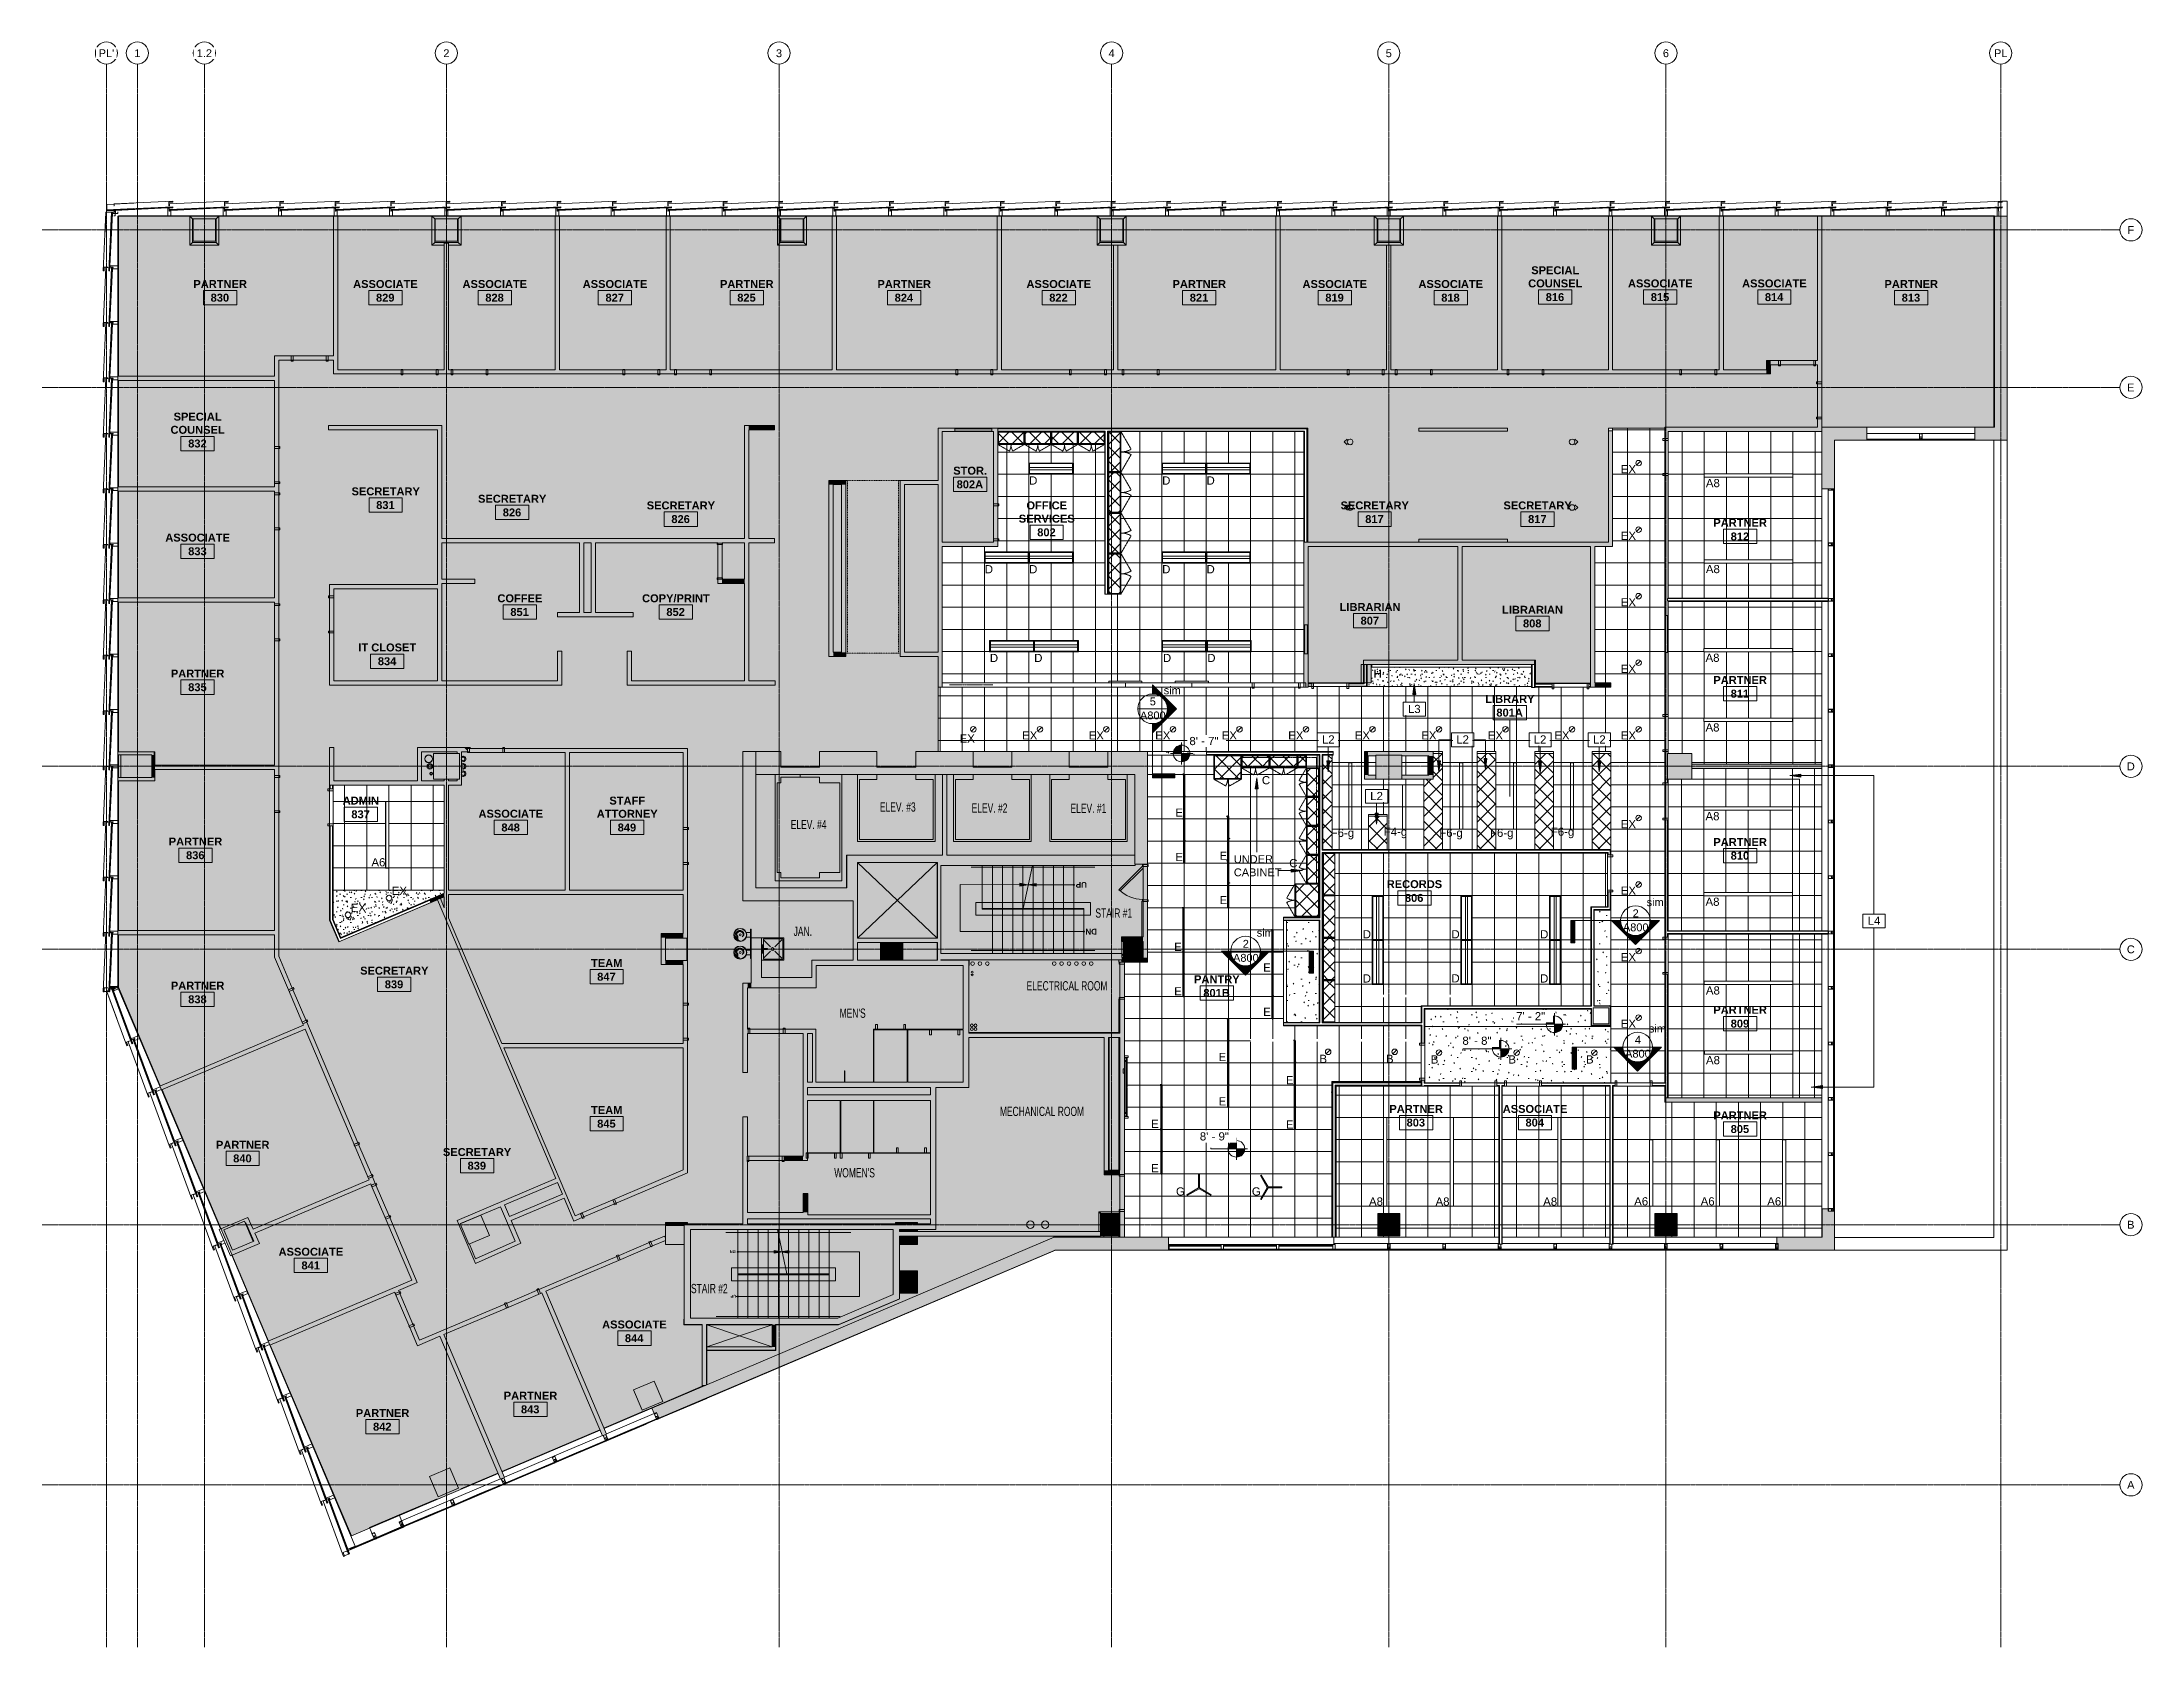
# Model space of a CAD drawing. Header units: inches. Extents: x -203 to 2908, y -968 to 768.
# Drawn here: x -203 to 2070, y -968 to 768 of the extents above; entities that cross this region are included whole.
import ezdxf

# ---------------------------------------------------------------- set-up
doc = ezdxf.new("R2010")
doc.units = ezdxf.units.IN
doc.header["$MEASUREMENT"] = 0
for name, pattern in [('Dash_2_', [0.25, 0.125, -0.125]), ('Grid Line 1_2_', [0.875, 0.5, -0.125, 0.125, -0.125]), ('Hidden', [0.28125, 0.1875, -0.09375]), ('Hidden 1_8_', [0.1875, 0.125, -0.0625]), ('Overhead 1_16_', [0.101562, 0.0625, -0.039062])]:
    doc.linetypes.add(name, pattern=pattern)
for name, color, linetype, lineweight in [('A-Anno-Bldg', 7, 'Continuous', 9), ('A-ANNO-KEYN', 231, 'Continuous', 9), ('A-AREA-IDEN', 2, 'Continuous', 9), ('A-Bldg-Patt', 7, 'Continuous', 9), ('A-CLNG', 13, 'Continuous', 13), ('A-CLNG-PATT', 13, 'Continuous', 13), ('A-COLS', 52, 'Continuous', 13), ('A-Cols-Bldg', 7, 'Continuous', 9), ('A-DETL-GENF', 92, 'Continuous', 9), ('A-DETL-HDLN', 90, 'Hidden 1_8_', 9), ('A-DETL-THIN', 151, 'Continuous', 9), ('A-DOOR', 31, 'Continuous', 13), ('A-Door-Exst', 7, 'Continuous', 9), ('A-DOOR-FRAM', 31, 'Continuous', 20), ('A-Flor-Eqpm', 7, 'Continuous', 9), ('A-Flor-Evtr', 7, 'Continuous', 9), ('A-Flor-Pfix-Exst', 7, 'Continuous', 9), ('A-Flor-Strs-Exst', 7, 'Continuous', 9), ('A-GLAZ-CURT', 52, 'Continuous', 9), ('A-GLAZ-CWMG', 51, 'Continuous', 9), ('A-Glaz-Exst', 7, 'Continuous', 9), ('A-WALL', 113, 'Continuous', 13), ('A-Wall-Exst', 7, 'Continuous', 9), ('A-WALL-FULL', 7, 'Continuous', 9), ('A-WALL-PATT', 111, 'Continuous', 13), ('E-LITE-EQPM', 33, 'Continuous', 9), ('E-LITE-EQPM-IDEN', 33, 'Continuous', 9), ('G-ANNO-DIMS', 111, 'Continuous', 9), ('G-ANNO-SYMB', 111, 'Continuous', 9), ('G-ANNO-TEXT', 231, 'Continuous', 9), ('I-WALL', 2, 'Continuous', 13), ('Jenner and Block 9fl_BB - MODIFIED_pb_dwg', 8, 'Continuous', 9), ('Q-CASE', 31, 'Continuous', 9), ('Q-CASE-HDLN', 31, 'Dash_2_', 9), ('Q-SPCQ', 91, 'Continuous', 9), ('S-GRID', 1, 'Continuous', 9), ('S-GRID-IDEN', 1, 'Continuous', 9), ('S-STRS-MBND', 31, 'Continuous', 13)]:
    doc.layers.add(name, color=color, linetype=linetype, lineweight=lineweight)
doc.styles.add('Arial', font='arial.ttf', dxfattribs={"height": 8.851796})
doc.styles.add('Arial Narrow', font='ARIALN.TTF', dxfattribs={"width": 0.8, "height": 10})
doc.styles.add('Arial_B', font='arialbd.ttf', dxfattribs={"height": 6.190476})
doc.styles.add('Arial_B_1', font='arialbd.ttf', dxfattribs={"height": 3.095238})
doc.styles.add('Swis721 Lt BT', font='swissl.ttf', dxfattribs={"height": 8.514638})
doc.styles.add('Swis721 Lt BT_B', font='', dxfattribs={"height": 8.583975})
doc.styles.get('Swis721 Lt BT_B').set_extended_font_data('Swis721 Lt BT', bold=True)
pattern_1 = [(0, (0, 0), (30.72, 7.68), [1.267, -21.773, 1.267, -21.773, -122.88]), (0, (0, 0), (30.72, 7.68), [-46.08, 1.267, -44.813, 1.267, -21.773, -53.76]), (0, (0, 0), (30.72, 7.68), [-115.2, 1.267, -14.093, 1.267, -37.133]), (120, (11.52, 3.84), (-22.011075, 22.7643), [1.267, -21.773, 1.267, -21.773, -122.88]), (120, (11.52, 3.84), (-22.011075, 22.7643), [-46.08, 1.267, -44.813, 1.267, -21.773, -53.76]), (120, (11.52, 3.84), (-22.011075, 22.7643), [-115.2, 1.267, -14.093, 1.267, -37.133]), (240, (15.36, 19.2), (-8.708925, -30.4443), [1.267, -21.773, 1.267, -21.773, -122.88]), (240, (15.36, 19.2), (-8.708925, -30.4443), [-46.08, 1.267, -44.813, 1.267, -21.773, -53.76]), (240, (15.36, 19.2), (-8.708925, -30.4443), [-115.2, 1.267, -14.093, 1.267, -37.133])]
pattern_2 = [(225, (1097.288, 2.223), (8.01223, -8.01223), []), (315, (1097.288, 2.223), (8.01223, 8.01223), [])]
pattern_3 = [(45, (-1093.233, 0.729), (-8.01223, 8.01223), []), (135, (-1093.233, 0.729), (-8.01223, -8.01223), [])]
pattern_4 = [(45, (-1123.821, 0.729), (-8.01223, 8.01223), []), (135, (-1123.821, 0.729), (-8.01223, -8.01223), [])]
pattern_5 = [(135, (-46.3, -1181.783), (-8.01223, -8.01223), []), (225, (-46.3, -1181.783), (8.01223, -8.01223), [])]
pattern_6 = [(135, (-77.628, -1181.783), (-8.01223, -8.01223), []), (225, (-77.628, -1181.783), (8.01223, -8.01223), [])]
pattern_7 = [(135, (-108.957, -1181.783), (-8.01223, -8.01223), []), (225, (-108.957, -1181.783), (8.01223, -8.01223), [])]
pattern_8 = [(45, (0, 0), (-8.01223, 8.01223), []), (135, (0, 0), (-8.01223, -8.01223), [])]
pattern_9 = [(0, (0, 0), (15.36, 3.84), [1.267, -10.253, 1.267, -10.253, -61.44]), (0, (0, 0), (15.36, 3.84), [-23.04, 1.267, -21.773, 1.267, -10.253, -26.88]), (0, (0, 0), (15.36, 3.84), [-57.6, 1.267, -6.413, 1.267, -17.933]), (120, (5.76, 1.92), (-11.005538, 11.38215), [1.267, -10.253, 1.267, -10.253, -61.44]), (120, (5.76, 1.92), (-11.005538, 11.38215), [-23.04, 1.267, -21.773, 1.267, -10.253, -26.88]), (120, (5.76, 1.92), (-11.005538, 11.38215), [-57.6, 1.267, -6.413, 1.267, -17.933]), (240, (7.68, 9.6), (-4.354462, -15.22215), [1.267, -10.253, 1.267, -10.253, -61.44]), (240, (7.68, 9.6), (-4.354462, -15.22215), [-23.04, 1.267, -21.773, 1.267, -10.253, -26.88]), (240, (7.68, 9.6), (-4.354462, -15.22215), [-57.6, 1.267, -6.413, 1.267, -17.933])]
pattern_10 = [(45, (0, -8.5), (-8.01223, 8.01223), []), (135, (0, -8.5), (-8.01223, -8.01223), [])]
pattern_11 = [(315, (50.29, 1181.783), (8.01223, 8.01223), []), (45, (50.29, 1181.783), (-8.01223, 8.01223), [])]
pattern_12 = [(45, (-1154.022, 0.729), (-8.01223, 8.01223), []), (135, (-1154.022, 0.729), (-8.01223, -8.01223), [])]
pattern_13 = [(135, (-140.285, -1181.629), (-8.01223, -8.01223), []), (225, (-140.285, -1181.629), (8.01223, -8.01223), [])]
pattern_14 = [(315, (-169.11, 948.621), (8.01223, 8.01223), []), (45, (-169.11, 948.621), (-8.01223, 8.01223), [])]
pattern_15 = [(315, (-300.969, 948.621), (8.01223, 8.01223), []), (45, (-300.969, 948.621), (-8.01223, 8.01223), [])]
pattern_16 = [(315, (-257.016, 948.621), (8.01223, 8.01223), []), (45, (-257.016, 948.621), (-8.01223, 8.01223), [])]
pattern_17 = [(315, (-213.063, 948.621), (8.01223, 8.01223), []), (45, (-213.063, 948.621), (-8.01223, 8.01223), [])]
pattern_18 = [(315, (156.916, 1180.809), (8.01223, 8.01223), []), (45, (156.916, 1180.809), (-8.01223, 8.01223), [])]
pattern_19 = [(315, (202.745, 1180.809), (8.01223, 8.01223), []), (45, (202.745, 1180.809), (-8.01223, 8.01223), [])]
pattern_20 = [(315, (248.575, 1180.809), (8.01223, 8.01223), []), (45, (248.575, 1180.809), (-8.01223, 8.01223), [])]
pattern_21 = [(315, (294.526, 1180.809), (8.01223, 8.01223), []), (45, (294.526, 1180.809), (-8.01223, 8.01223), [])]
pattern_22 = [(45, (-829.427, -349.28), (-8.01223, 8.01223), []), (135, (-829.427, -349.28), (-8.01223, -8.01223), [])]
pattern_23 = [(45, (-858.38, -349.28), (-8.01223, 8.01223), []), (135, (-858.38, -349.28), (-8.01223, -8.01223), [])]
pattern_24 = [(45, (-887.333, -349.28), (-8.01223, 8.01223), []), (135, (-887.333, -349.28), (-8.01223, -8.01223), [])]
pattern_25 = [(45, (-916.285, -349.28), (-8.01223, 8.01223), []), (135, (-916.285, -349.28), (-8.01223, -8.01223), [])]

msp = doc.modelspace()

# ---------------------------------------------------------------- texts
at = {"layer": 'A-AREA-IDEN', "char_height": 8.58, "attachment_point": 2, "line_spacing_factor": 0.998538, "style": 'Swis721 Lt BT_B'}
for s, insert, width in [('SPECIAL\\PCOUNSEL', (1434.9, 525.8), 66.204), ('PARTNER', (-10.2, 510.9), 62.748), ('ASSOCIATE', (168.7, 510.9), 76.032), ('ASSOCIATE', (287.1, 510.9), 76.032), ('ASSOCIATE', (417.2, 510.9), 76.032), ('PARTNER', (559.8, 510.9), 62.748), ('PARTNER', (730.2, 510.9), 62.748), ('ASSOCIATE', (897.5, 510.9), 76.032), ('PARTNER', (1049.6, 510.9), 62.748), ('ASSOCIATE', (1196.3, 510.9), 76.032), ('ASSOCIATE', (1321.8, 510.9), 76.032), ('ASSOCIATE', (1548.6, 511.5), 76.032), ('ASSOCIATE', (1672.1, 511.5), 76.032), ('PARTNER', (1820.2, 510.9), 62.748), ('830', (-10.5, 496.1), 23.004), ('829', (168.5, 496.1), 23.004), ('828', (286.8, 496.1), 23.004), ('827', (416.9, 496.1), 23.004), ('825', (559.5, 496.1), 23.004), ('824', (729.9, 496.1), 23.004), ('822', (897.2, 496.1), 23.004), ('821', (1049.3, 496.1), 23.004), ('819', (1196, 496.1), 23.004), ('818', (1321.5, 496.1), 23.004), ('816', (1434.6, 496.7), 23.004), ('815', (1548.3, 496.7), 23.004), ('814', (1671.8, 496.7), 23.004), ('813', (1819.9, 496.1), 23.004), ('SPECIAL\\PCOUNSEL', (-34.6, 367.4), 66.204), ('832', (-34.8, 338.3), 23.004), ('STOR.', (801.6, 308.9), 40.5), ('SECRETARY', (169, 286.5), 79.488), ('SECRETARY', (305.9, 278.5), 79.488), ('802A', (801.3, 294.1), 31.86), ('831', (168.7, 271.7), 23.004), ('826', (305.7, 263.7), 23.004), ('SECRETARY', (488.5, 271.3), 79.488), ('826', (488.2, 256.5), 23.004), ('OFFICE\\PSERVICES', (884.5, 271.3), 65.988), ('SECRETARY', (1239.5, 271.3), 79.488), ('817', (1239.2, 256.5), 23.004), ('SECRETARY', (1415.8, 271.3), 79.488), ('817', (1415.5, 256.5), 23.004), ('PARTNER', (1635, 252.6), 62.748), ('ASSOCIATE', (-34.6, 236.5), 76.032), ('802', (884.2, 242.2), 23.004), ('812', (1634.8, 237.7), 23.004), ('833', (-34.8, 221.7), 23.004), ('COFFEE', (314.2, 170.8), 54.864), ('COPY/PRINT', (483.1, 170.8), 81.324), ('LIBRARIAN', (1234.5, 161.4), 70.092), ('851', (313.9, 156), 23.004), ('852', (482.8, 156), 23.004), ('807', (1234.2, 146.6), 23.004), ('LIBRARIAN', (1410.3, 158.4), 70.092), ('808', (1410, 143.6), 23.004), ('IT CLOSET', (170.7, 117.6), 68.688), ('834', (170.5, 102.7), 23.004), ('PARTNER', (-34.6, 89.4), 62.748), ('835', (-34.8, 74.6), 23.004), ('PARTNER', (1635, 82.4), 62.748), ('LIBRARY', (1385.8, 61.9), 55.728), ('801A', (1385.5, 47.1), 31.86), ('811', (1634.8, 67.6), 23.004), ('ADMIN', (142.1, -48.1), 44.172), ('837', (141.8, -62.9), 23.004), ('ASSOCIATE', (304.4, -62.3), 76.032), ('STAFF\\PATTORNEY', (430.4, -48.1), 71.388), ('848', (304.2, -77.2), 23.004), ('849', (430.1, -77.2), 23.004), ('PARTNER', (-36.9, -92.4), 62.748), ('836', (-37.1, -107.2), 23.004), ('PARTNER', (1635, -92.9), 62.748), ('810', (1634.8, -107.7), 23.004), ('RECORDS', (1282.5, -138.5), 67.068), ('806', (1282.2, -153.4), 23.004), ('TEAM', (408.2, -223.9), 36.936), ('PARTNER', (-34.6, -248.3), 62.748), ('SECRETARY', (178.3, -232.1), 79.488), ('839', (178, -246.9), 23.004), ('847', (407.9, -238.7), 23.004), ('PANTRY', (1068.6, -241.4), 52.812), ('838', (-34.8, -263.1), 23.004), ('801B', (1068.3, -256.2), 32.184), ('PARTNER', (1635, -274.5), 62.748), ('809', (1634.8, -289.4), 23.004), ('TEAM', (408.2, -382.9), 36.936), ('PARTNER', (1284.3, -381.7), 62.748), ('ASSOCIATE', (1413, -381.7), 76.032), ('845', (407.9, -397.7), 23.004), ('803', (1284, -396.5), 23.004), ('804', (1412.7, -396.5), 23.004), ('PARTNER', (1635, -388.7), 62.748), ('805', (1634.8, -403.5), 23.004), ('PARTNER', (14.2, -420.5), 62.748), ('SECRETARY', (267.9, -428.4), 79.488), ('840', (13.9, -435.3), 23.004), ('839', (267.6, -443.2), 23.004), ('ASSOCIATE', (88, -536.3), 76.032), ('841', (87.8, -551.1), 23.004), ('ASSOCIATE', (438.2, -615), 76.032), ('844', (437.9, -629.8), 23.004), ('PARTNER', (325.7, -692), 62.748), ('PARTNER', (165.6, -710.8), 62.748), ('842', (165.3, -725.6), 23.004), ('843', (325.4, -706.8), 23.004)]:
    msp.add_mtext(s, dxfattribs=dict(at, insert=insert, width=width))
at = {"layer": 'E-LITE-EQPM-IDEN', "char_height": 8.85, "attachment_point": 2, "line_spacing_factor": 0.938532, "style": 'Arial'}
for s, insert, width in [('D', (869.9, 298.4), 10.584), ('D', (1013.9, 298.4), 10.584), ('D', (1061.9, 298.4), 10.584), ('EX', (1514.1, 310.6), 19.656), ('A8', (1605.5, 295.6), 18.036), ('EX', (1514.1, 238.6), 19.656), ('D', (821.9, 202.4), 10.584), ('D', (869.9, 202.4), 10.584), ('D', (1013.9, 202.4), 10.584), ('D', (1061.9, 202.4), 10.584), ('A8', (1605.5, 202.6), 18.036), ('EX', (1514.1, 166.6), 19.656), ('D', (827.4, 106.4), 10.584), ('D', (875.4, 106.4), 10.584), ('D', (1014.7, 106.4), 10.584), ('D', (1062.7, 106.4), 10.584), ('EX', (1514.1, 94.6), 19.656), ('A8', (1605.1, 106.6), 18.036), ('H', (1242.7, 89.4), 10.584), ('A8', (1605.1, 31.2), 18.036), ('EX', (798.4, 19.3), 19.656), ('EX', (866.1, 22.6), 19.656), ('EX', (938.1, 22.6), 19.656), ('EX', (1010.1, 22.6), 19.656), ('EX', (1082.1, 22.6), 19.656), ('EX', (1154.1, 22.6), 19.656), ('EX', (1226.1, 22.6), 19.656), ('EX', (1298.1, 22.6), 19.656), ('EX', (1370.1, 22.6), 19.656), ('EX', (1442.1, 22.6), 19.656), ('EX', (1514.1, 22.6), 19.656), ('C', (1121.8, -25.9), 10.584), ('E', (1027.8, -61), 9.828), ('A8', (1605.1, -64.8), 18.036), ('F6-g', (1204.5, -82.8), 30.24), ('F4-g', (1262, -81.6), 30.24), ('F6-g', (1322.1, -82.8), 30.24), ('F6-g', (1377, -82.8), 30.24), ('F6-g', (1442.8, -81.6), 30.24), ('EX', (1514.1, -73.4), 19.656), ('E', (1027.8, -109), 9.828), ('E', (1075.7, -107.6), 9.828), ('A6', (161.1, -114.7), 18.036), ('C', (1151.4, -115.6), 10.584), ('EX', (183.8, -145.6), 19.656), ('E', (1075.7, -155.6), 9.828), ('EX', (1514.1, -145.4), 19.656), ('A8', (1605.1, -157.4), 18.036), ('EX', (139.4, -163.9), 19.656), ('D', (1231, -192.6), 10.584), ('D', (1327, -192.6), 10.584), ('D', (1423, -192.6), 10.584), ('E', (1026.6, -206.3), 9.828), ('EX', (1514.1, -217.4), 19.656), ('E', (1122.9, -228.6), 9.828), ('D', (1231, -240.4), 10.584), ('D', (1327, -240.3), 10.584), ('D', (1423, -240.4), 10.584), ('E', (1026.6, -254.3), 9.828), ('A8', (1605.5, -253.4), 18.036), ('E', (1122.9, -276.6), 9.828), ('EX', (1514.1, -289.4), 19.656), ('E', (1074.6, -325.4), 9.828), ('B', (1183.8, -327.4), 9.828), ('B', (1255.8, -327.4), 9.828), ('B', (1304.3, -328.1), 9.828), ('B', (1388.3, -328.1), 9.828), ('B', (1472.3, -328.1), 9.828), ('A8', (1605.6, -328.8), 18.036), ('E', (1147.5, -350.4), 9.828), ('E', (1074.6, -373.4), 9.828), ('E', (1001.6, -397.8), 9.828), ('E', (1147.5, -398.4), 9.828), ('E', (1001.6, -445.8), 9.828), ('G', (1029.2, -470.9), 11.448), ('G', (1111.3, -470.9), 11.448), ('A8', (1240.9, -481.8), 18.036), ('A8', (1312.9, -481.8), 18.036), ('A8', (1429.4, -481.8), 18.036), ('A6', (1527.9, -481.6), 18.036), ('A6', (1599.9, -481.6), 18.036), ('A6', (1671.9, -481.6), 18.036)]:
    msp.add_mtext(s, dxfattribs=dict(at, insert=insert, width=width))
at = {"layer": 'G-ANNO-SYMB', "char_height": 8.51, "line_spacing_factor": 1.00667, "style": 'Swis721 Lt BT'}
for s, insert, width, attachment_point in [('sim', (1011.1, 71.2), 21.816, 1), ('5', (999.3, 59.2), 7.56, 2), ('A800', (999.3, 44), 31.428, 2), ('sim', (1533.8, -158.1), 21.816, 1), ('2', (1522, -170.1), 7.56, 2), ('2', (1100, -203.1), 7.56, 2), ('sim', (1111.8, -191.1), 21.816, 1), ('A800', (1522, -185.3), 31.428, 2), ('A800', (1100, -218.3), 31.428, 2), ('sim', (1536.2, -294.8), 21.816, 1), ('4', (1524.4, -306.9), 7.56, 2), ('A800', (1524.4, -322), 31.428, 2)]:
    msp.add_mtext(s, dxfattribs=dict(at, insert=insert, width=width, attachment_point=attachment_point))
at = {"layer": 'G-ANNO-TEXT', "color": 7, "insert": (1087, -111.5), "char_height": 8.51, "width": 57.348, "attachment_point": 1, "line_spacing_factor": 1.00667, "style": 'Swis721 Lt BT'}
msp.add_mtext('UNDER\\PCABINET', dxfattribs=at)

# ---------------------------------------------------------------- blocks, each defined once
blk = doc.blocks.new('Single Flush - OTJ_SOLIDFLUSH_ALUM-5493998-LEVEL 8 - RCP')
at = {"layer": 'A-DOOR-FRAM', "color": 8}
for p, q in [((-20, -3.4375), (-20, 2.3125)), ((-20, 2.3125), (-18, 2.3125)), ((-18, -3.4375), (-18, 2.3125)), ((18.000004, -3.4375), (18.000004, 2.3125)), ((18.000004, 2.3125), (20.000004, 2.3125)), ((20.000004, -3.4375), (20.000004, 2.3125)), ((-20, -3.4375), (-18, -3.4375)), ((18.000004, -3.4375), (20.000004, -3.4375))]:
    blk.add_line(p, q, dxfattribs=at)
blk = doc.blocks.new('Single Flush - OTJ_SOLIDFLUSH_ALUM-5493996-LEVEL 8 - RCP')
at = {"layer": 'A-DOOR-FRAM', "color": 8}
for p, q in [((-20, 3.4375), (-20, -2.3125)), ((-20, 3.4375), (-18, 3.4375)), ((-18, 3.4375), (-18, -2.3125)), ((18.000004, 3.4375), (18.000004, -2.3125)), ((18.000004, 3.4375), (20.000004, 3.4375)), ((20.000004, 3.4375), (20.000004, -2.3125)), ((-20, -2.3125), (-18, -2.3125)), ((18.000004, -2.3125), (20.000004, -2.3125))]:
    blk.add_line(p, q, dxfattribs=at)
blk = doc.blocks.new('Single Flush - OTJ_SOLIDFLUSH_ALUM-5611425-LEVEL 8 - RCP')
at = {"layer": 'A-DOOR-FRAM', "color": 8}
for p, q in [((-20, 3.875), (-20, -1.875)), ((-20, 3.875), (-18, 3.875)), ((-18, 3.875), (-18, -1.875)), ((18.000004, 3.875), (18.000004, -1.875)), ((18.000004, 3.875), (20.000004, 3.875)), ((20.000004, 3.875), (20.000004, -1.875)), ((-20, -1.875), (-18, -1.875)), ((18.000004, -1.875), (20.000004, -1.875))]:
    blk.add_line(p, q, dxfattribs=at)
blk = doc.blocks.new('Single Flush - OTJ_SOLIDFLUSH_ALUM-5610241-LEVEL 8 - RCP')
at = {"layer": 'A-DOOR-FRAM', "color": 8}
for p, q in [((-20, -3.875), (-20, 1.875)), ((-20, 1.875), (-18, 1.875)), ((-18, -3.875), (-18, 1.875)), ((18.000004, -3.875), (18.000004, 1.875)), ((18.000004, 1.875), (20.000004, 1.875)), ((20.000004, -3.875), (20.000004, 1.875)), ((-20, -3.875), (-18, -3.875)), ((18.000004, -3.875), (20.000004, -3.875))]:
    blk.add_line(p, q, dxfattribs=at)
blk = doc.blocks.new('Double Flush - Int-F-WDMF-36_ x 84_-5494796-LEVEL 8 - RCP')
at = {"layer": 'A-DOOR-FRAM', "color": 8}
for p, q in [((-20, 2.8125), (-18, 2.8125)), ((-20, 2.8125), (-20, 2.3125)), ((-20, 2.3125), (-19.5, 2.3125)), ((-19.5, -2.3125), (-19.5, 2.3125)), ((-18, -2.8125), (-18, 2.8125)), ((18.000004, -2.8125), (18.000004, 2.8125)), ((18.000004, 2.8125), (20.000004, 2.8125)), ((19.500004, 2.3125), (20.000004, 2.3125)), ((19.500004, -2.3125), (19.500004, 2.3125)), ((20.000004, 2.8125), (20.000004, 2.3125)), ((-20, -2.3125), (-19.5, -2.3125)), ((-20, -2.8125), (-20, -2.3125)), ((-20, -2.8125), (-18, -2.8125)), ((18.000004, -2.8125), (20.000004, -2.8125)), ((19.500004, -2.3125), (20.000004, -2.3125)), ((20.000004, -2.8125), (20.000004, -2.3125))]:
    blk.add_line(p, q, dxfattribs=at)
blk = doc.blocks.new('Single Flush - OTJ_SOLIDFLUSH_Side Lite-5611451-LEVEL 8 - RCP')
at = {"layer": 'A-DOOR-FRAM'}
for p, q in [((-20, 3.875), (-20, -1.875)), ((-20, 3.875), (-18, 3.875)), ((-18, 3.875), (-18, -1.875)), ((18.000004, 3.875), (18.000004, -1.875)), ((18.000004, 3.875), (20.000004, 3.875)), ((20.000004, 3.875), (20.000004, -1.875)), ((-20, -1.875), (-18, -1.875)), ((18.000004, -1.875), (20.000004, -1.875))]:
    blk.add_line(p, q, dxfattribs=at)
blk = doc.blocks.new('Single Flush - 2_7-5681791-LEVEL 8 - RCP')
at = {"layer": 'A-DOOR-FRAM', "color": 8}
for p, q in [((-16.25, -5.5), (-16.25, 0.25)), ((-16.25, 0.25), (-14.25, 0.25)), ((-14.25, -5.5), (-14.25, 0.25)), ((14.250004, -5.5), (14.250004, 0.25)), ((14.250004, 0.25), (16.250004, 0.25)), ((16.250004, -5.5), (16.250004, 0.25)), ((-16.25, -5.5), (-14.25, -5.5)), ((14.250004, -5.5), (16.250004, -5.5))]:
    blk.add_line(p, q, dxfattribs=at)
blk = doc.blocks.new('Single Flush - 2_7-5571658-LEVEL 8 - RCP')
at = {"layer": 'A-DOOR-FRAM', "color": 8}
for p, q in [((-16.25, 5.5), (-16.25, -0.25)), ((-16.25, 5.5), (-14.25, 5.5)), ((-14.25, 5.5), (-14.25, -0.25)), ((14.250004, 5.5), (14.250004, -0.25)), ((14.250004, 5.5), (16.250004, 5.5)), ((16.250004, 5.5), (16.250004, -0.25)), ((-16.25, -0.25), (-14.25, -0.25)), ((14.250004, -0.25), (16.250004, -0.25))]:
    blk.add_line(p, q, dxfattribs=at)
blk = doc.blocks.new('Single Flush - OTJ_SOLIDFLUSH_ALUM-5493999-LEVEL 8 - RCP')
at = {"layer": 'A-DOOR-FRAM', "color": 8}
for p, q in [((-20, -3.25), (-20, 2.5)), ((-20, 2.5), (-18, 2.5)), ((-18, -3.25), (-18, 2.5)), ((18.000004, -3.25), (18.000004, 2.5)), ((18.000004, 2.5), (20.000004, 2.5)), ((20.000004, -3.25), (20.000004, 2.5)), ((-20, -3.25), (-18, -3.25)), ((18.000004, -3.25), (20.000004, -3.25))]:
    blk.add_line(p, q, dxfattribs=at)
blk = doc.blocks.new('Single Flush - OTJ_SOLIDFLUSH_ALUM-5493997-LEVEL 8 - RCP')
at = {"layer": 'A-DOOR-FRAM', "color": 8}
for p, q in [((-20, 3.25), (-20, -2.5)), ((-20, 3.25), (-18, 3.25)), ((-18, 3.25), (-18, -2.5)), ((18.000004, 3.25), (18.000004, -2.5)), ((18.000004, 3.25), (20.000004, 3.25)), ((20.000004, 3.25), (20.000004, -2.5)), ((-20, -2.5), (-18, -2.5)), ((18.000004, -2.5), (20.000004, -2.5))]:
    blk.add_line(p, q, dxfattribs=at)
blk = doc.blocks.new('Single Flush - OTJ_SOLIDFLUSH_ALUM 4ft-5278512-LEVEL 8 - RCP')
at = {"layer": 'A-DOOR-FRAM'}
for p, q in [((-26, -3.4375), (-26, 2.3125)), ((-26, 2.3125), (-24, 2.3125)), ((-24, -3.4375), (-24, 2.3125)), ((24.000004, -3.4375), (24.000004, 2.3125)), ((24.000004, 2.3125), (26.000004, 2.3125)), ((26.000004, -3.4375), (26.000004, 2.3125)), ((-26, -3.4375), (-24, -3.4375)), ((24.000004, -3.4375), (26.000004, -3.4375))]:
    blk.add_line(p, q, dxfattribs=at)
blk = doc.blocks.new('Single Flush - SOLIDFLUSH_ALUM_No Lites-5618896-LEVEL 8 - RCP')
at = {"layer": 'A-DOOR-FRAM'}
for p, q in [((-20, 3.4375), (-20, -2.3125)), ((-20, 3.4375), (-18, 3.4375)), ((-18, 3.4375), (-18, -2.3125)), ((18.000004, 3.4375), (18.000004, -2.3125)), ((18.000004, 3.4375), (20.000004, 3.4375)), ((20.000004, 3.4375), (20.000004, -2.3125)), ((-20, -2.3125), (-18, -2.3125)), ((18.000004, -2.3125), (20.000004, -2.3125))]:
    blk.add_line(p, q, dxfattribs=at)
blk = doc.blocks.new('Single Flush - SOLIDFLUSH_ALUM_No Lites-5618897-LEVEL 8 - RCP')
at = {"layer": 'A-DOOR-FRAM'}
for p, q in [((-20, -3.875), (-20, 1.875)), ((-20, 1.875), (-18, 1.875)), ((-18, -3.875), (-18, 1.875)), ((18.000004, -3.875), (18.000004, 1.875)), ((18.000004, 1.875), (20.000004, 1.875)), ((20.000004, -3.875), (20.000004, 1.875)), ((-20, -3.875), (-18, -3.875)), ((18.000004, -3.875), (20.000004, -3.875))]:
    blk.add_line(p, q, dxfattribs=at)
blk = doc.blocks.new('Single Flush - SOLIDFLUSH_ALUM_No Lites-5611453-LEVEL 8 - RCP')
at = {"layer": 'A-DOOR-FRAM'}
for p, q in [((-20, 3.875), (-20, -1.875)), ((-20, 3.875), (-18, 3.875)), ((-18, 3.875), (-18, -1.875)), ((18.000004, 3.875), (18.000004, -1.875)), ((18.000004, 3.875), (20.000004, 3.875)), ((20.000004, 3.875), (20.000004, -1.875)), ((-20, -1.875), (-18, -1.875)), ((18.000004, -1.875), (20.000004, -1.875))]:
    blk.add_line(p, q, dxfattribs=at)
blk = doc.blocks.new('Single Flush - OTJ_SOLIDFLUSH_Side Lite-5611454-LEVEL 8 - RCP')
at = {"layer": 'A-DOOR-FRAM'}
for p, q in [((-20, -3.875), (-20, 1.875)), ((-20, 1.875), (-18, 1.875)), ((-18, -3.875), (-18, 1.875)), ((18.000004, -3.875), (18.000004, 1.875)), ((18.000004, 1.875), (20.000004, 1.875)), ((20.000004, -3.875), (20.000004, 1.875)), ((-20, -3.875), (-18, -3.875)), ((18.000004, -3.875), (20.000004, -3.875))]:
    blk.add_line(p, q, dxfattribs=at)
blk = doc.blocks.new('Single Flush - SOLIDFLUSH_ALUM__CLEAR VIEWLIGHT-5611461-LEVEL 8 - RCP')
at = {"layer": 'A-DOOR-FRAM'}
for p, q in [((-20, -3.875), (-20, 1.875)), ((-20, 1.875), (-18, 1.875)), ((-18, -3.875), (-18, 1.875)), ((18.000004, -3.875), (18.000004, 1.875)), ((18.000004, 1.875), (20.000004, 1.875)), ((20.000004, -3.875), (20.000004, 1.875)), ((-20, -3.875), (-18, -3.875)), ((18.000004, -3.875), (20.000004, -3.875))]:
    blk.add_line(p, q, dxfattribs=at)
blk = doc.blocks.new('CW Cupbd Combined - Oven Tower 84_h x 24_d _2 Microwaves_-5697845-LEVEL 8 - RCP')
at = {"layer": 'Q-CASE'}
h = blk.add_hatch(dxfattribs=at)
h.set_pattern_fill('FP_2', color=256, style=0, pattern_type=2)
h.set_pattern_definition(pattern_2)
h.paths.add_polyline_path([(2.7, 31.3), (2, 31.3), (2, 30.6), (17, 30.6), (17, 31.3)], flags=0)
h = blk.add_hatch(dxfattribs=at)
h.set_pattern_fill('FP_2', color=256, style=0, pattern_type=2)
h.set_pattern_definition(pattern_2)
h.paths.add_polyline_path([(2.7, 30.6), (2.7, 6.1), (31.3, 6.1), (31.3, 30.6)], flags=0)
h = blk.add_hatch(dxfattribs=at)
h.set_pattern_fill('FP_2', color=256, style=0, pattern_type=2)
h.set_pattern_definition(pattern_2)
h.paths.add_polyline_path([(17, 31.3), (17, 30.6), (32.1, 30.6), (32.1, 31.3), (31.3, 31.3)], flags=0)
at = {"layer": 'Q-CASE', "linetype": 'Hidden'}
for p, q in [((2, 31.3), (15, 38.8)), ((32.1, 31.3), (19, 38.8))]:
    blk.add_line(p, q, dxfattribs=at)
at = {"layer": 'Q-CASE'}
for p, q in [((17, 31.3), (2, 31.3)), ((2, 30.6), (2, 31.3)), ((2, 30.6), (17, 30.6)), ((2.7, 6.1), (2.7, 30.6)), ((2.7, 30.6), (31.3, 30.6)), ((17, 30.6), (17, 31.3)), ((32.1, 31.3), (17, 31.3)), ((17, 31.3), (17, 30.6)), ((17, 30.6), (32.1, 30.6)), ((31.3, 30.6), (31.3, 6.1)), ((32.1, 31.3), (32.1, 30.6)), ((31.3, 6.1), (2.7, 6.1))]:
    blk.add_line(p, q, dxfattribs=at)
at = {"layer": 'Q-CASE', "lineweight": 20}
for p, q in [((2, 30.6), (2, 19.2)), ((32.1, 5.3), (32.1, 30.6)), ((2.7, 5.3), (2.7, 6.1)), ((2.7, 6.1), (2.7, 5.3)), ((31.3, 6.1), (31.3, 5.3)), ((31.3, 5.3), (31.3, 6.1))]:
    blk.add_line(p, q, dxfattribs=at)
at = {"layer": 'Q-CASE', "linetype": 'Hidden'}
for centre, start, end in [((2, 31.3), 0.0023, 30), ((32.1, 31.3), 150, 179.9977)]:
    blk.add_arc(centre, 15, start, end, dxfattribs=at)
blk = doc.blocks.new('CW Cupbd Ohead - 36_h x 13 7_8_d - 2 Doors - 1 Shelf-5169157-LEVEL 8 - RCP')
at = {"layer": 'Q-CASE'}
h = blk.add_hatch(dxfattribs=at)
h.set_pattern_fill('FP_3', color=256, style=0, pattern_type=2)
h.set_pattern_definition(pattern_3)
h.paths.add_polyline_path([(2, -15.4), (2.7, -15.4), (2.7, -2.4), (2, -2.4), (2, -3.1)], flags=0)
h = blk.add_hatch(dxfattribs=at)
h.set_pattern_fill('FP_3', color=256, style=0, pattern_type=2)
h.set_pattern_definition(pattern_3)
h.paths.add_polyline_path([(2.1, -16.2), (17.3, -16.2), (17.3, -15.4), (2, -15.4), (2, -16.2)], flags=0)
h = blk.add_hatch(dxfattribs=at)
h.set_pattern_fill('FP_3', color=256, style=0, pattern_type=2)
h.set_pattern_definition(pattern_3)
h.paths.add_polyline_path([(31.8, -3.1), (31.8, -2.4), (2.7, -2.4), (2.7, -3.1)], flags=0)
h = blk.add_hatch(dxfattribs=at)
h.set_pattern_fill('FP_3', color=256, style=0, pattern_type=2)
h.set_pattern_definition(pattern_3)
h.paths.add_polyline_path([(31.8, -15.4), (31.8, -3.1), (2.7, -3.1), (2.7, -15.4)], flags=0)
h = blk.add_hatch(dxfattribs=at)
h.set_pattern_fill('FP_3', color=256, style=0, pattern_type=2)
h.set_pattern_definition(pattern_3)
h.paths.add_polyline_path([(32.6, -16.2), (32.6, -15.4), (17.3, -15.4), (17.3, -16.2), (31.8, -16.2)], flags=0)
h = blk.add_hatch(dxfattribs=at)
h.set_pattern_fill('FP_3', color=256, style=0, pattern_type=2)
h.set_pattern_definition(pattern_3)
h.paths.add_polyline_path([(32.6, -15.4), (32.6, -2.4), (31.8, -2.4), (31.8, -15.4)], flags=0)
for p, q in [((2.7, -2.4), (2, -2.4)), ((2, -15.4), (2, -2.4)), ((17.3, -15.4), (2, -15.4)), ((2, -16.2), (2, -15.4)), ((2, -15.4), (2.7, -15.4)), ((2, -16.2), (17.3, -16.2)), ((2.7, -15.4), (2.7, -2.4)), ((2.7, -3.1), (2.7, -2.4)), ((2.7, -2.4), (31.8, -2.4)), ((31.8, -3.1), (2.7, -3.1)), ((2.7, -15.4), (2.7, -3.1)), ((2.7, -3.1), (31.8, -3.1)), ((31.8, -15.4), (2.7, -15.4)), ((17.3, -16.2), (17.3, -15.4)), ((32.6, -15.4), (17.3, -15.4)), ((17.3, -15.4), (17.3, -16.2)), ((17.3, -16.2), (32.6, -16.2)), ((32.6, -2.4), (31.8, -2.4)), ((31.8, -15.4), (31.8, -2.4)), ((31.8, -2.4), (31.8, -3.1)), ((31.8, -3.1), (31.8, -15.4)), ((31.8, -15.4), (32.6, -15.4)), ((32.6, -2.4), (32.6, -15.4)), ((32.6, -15.4), (32.6, -16.2))]:
    blk.add_line(p, q, dxfattribs=at)
at = {"layer": 'Q-CASE', "linetype": 'Hidden'}
for p, q in [((2, -16.2), (15.2, -23.9)), ((32.6, -16.2), (19.3, -23.9))]:
    blk.add_line(p, q, dxfattribs=at)
for centre, start, end in [((2, -16.2), 330, 0.5), ((32.6, -16.2), 179.5, 210)]:
    blk.add_arc(centre, 15.3, start, end, dxfattribs=at)
at = {"layer": 'Q-CASE-HDLN'}
for p, q in [((2, -16.2), (2, -2.4)), ((2, -2.4), (32.6, -2.4)), ((32.6, -16.2), (2, -16.2)), ((32.6, -2.4), (32.6, -16.2))]:
    blk.add_line(p, q, dxfattribs=at)
blk = doc.blocks.new('CW Cupbd Ohead - 36_h x 13 7_8_d - 2 Doors - 1 Shelf-5169179-LEVEL 8 - RCP')
at = {"layer": 'Q-CASE'}
h = blk.add_hatch(dxfattribs=at)
h.set_pattern_fill('FP_4', color=256, style=0, pattern_type=2)
h.set_pattern_definition(pattern_4)
h.paths.add_polyline_path([(2.7, -15.4), (2.7, -2.4), (2, -2.4), (2, -15.4), (2.7, -15.4)], flags=0)
h = blk.add_hatch(dxfattribs=at)
h.set_pattern_fill('FP_4', color=256, style=0, pattern_type=2)
h.set_pattern_definition(pattern_4)
h.paths.add_polyline_path([(17.1, -16.2), (17.1, -15.4), (2, -15.4), (2, -16.2), (2.7, -16.2)], flags=0)
h = blk.add_hatch(dxfattribs=at)
h.set_pattern_fill('FP_4', color=256, style=0, pattern_type=2)
h.set_pattern_definition(pattern_4)
h.paths.add_polyline_path([(31.4, -3.1), (31.4, -2.4), (2.7, -2.4), (2.7, -3.1)], flags=0)
h = blk.add_hatch(dxfattribs=at)
h.set_pattern_fill('FP_4', color=256, style=0, pattern_type=2)
h.set_pattern_definition(pattern_4)
h.paths.add_polyline_path([(31.4, -15.4), (31.4, -3.1), (2.7, -3.1), (2.7, -15.4)], flags=0)
h = blk.add_hatch(dxfattribs=at)
h.set_pattern_fill('FP_4', color=256, style=0, pattern_type=2)
h.set_pattern_definition(pattern_4)
h.paths.add_polyline_path([(31.4, -16.2), (32.2, -16.2), (32.2, -15.4), (17.1, -15.4), (17.1, -16.2)], flags=0)
h = blk.add_hatch(dxfattribs=at)
h.set_pattern_fill('FP_4', color=256, style=0, pattern_type=2)
h.set_pattern_definition(pattern_4)
h.paths.add_polyline_path([(32.2, -15.4), (32.2, -2.4), (31.4, -2.4), (31.4, -15.4)], flags=0)
for p, q in [((2.7, -2.4), (2, -2.4)), ((2, -15.4), (2, -2.4)), ((17.1, -15.4), (2, -15.4)), ((2, -16.2), (2, -15.4)), ((2, -15.4), (2.7, -15.4)), ((2, -16.2), (17.1, -16.2)), ((2.7, -15.4), (2.7, -2.4)), ((2.7, -3.1), (2.7, -2.4)), ((2.7, -2.4), (31.4, -2.4)), ((31.4, -3.1), (2.7, -3.1)), ((2.7, -15.4), (2.7, -3.1)), ((2.7, -3.1), (31.4, -3.1)), ((31.4, -15.4), (2.7, -15.4)), ((17.1, -16.2), (17.1, -15.4)), ((32.2, -15.4), (17.1, -15.4)), ((17.1, -15.4), (17.1, -16.2)), ((17.1, -16.2), (32.2, -16.2)), ((32.2, -2.4), (31.4, -2.4)), ((31.4, -15.4), (31.4, -2.4)), ((31.4, -2.4), (31.4, -3.1)), ((31.4, -3.1), (31.4, -15.4)), ((31.4, -15.4), (32.2, -15.4)), ((32.2, -2.4), (32.2, -15.4)), ((32.2, -15.4), (32.2, -16.2))]:
    blk.add_line(p, q, dxfattribs=at)
at = {"layer": 'Q-CASE', "linetype": 'Hidden'}
for p, q in [((2, -16.2), (15.1, -23.8)), ((32.2, -16.2), (19.1, -23.8))]:
    blk.add_line(p, q, dxfattribs=at)
for centre, start, end in [((2, -16.2), 330, 0.5), ((32.2, -16.2), 179.5, 210)]:
    blk.add_arc(centre, 15.1, start, end, dxfattribs=at)
at = {"layer": 'Q-CASE-HDLN'}
for p, q in [((2, -16.2), (2, -2.4)), ((2, -2.4), (32.2, -2.4)), ((32.2, -16.2), (2, -16.2)), ((32.2, -2.4), (32.2, -16.2))]:
    blk.add_line(p, q, dxfattribs=at)
blk = doc.blocks.new('CW Cupbd Ohead - 36_h x 13 7_8_d - 2 Doors - 1 Shelf-5204902-LEVEL 8 - RCP')
at = {"layer": 'Q-CASE'}
h = blk.add_hatch(dxfattribs=at)
h.set_pattern_fill('FP_5', color=256, style=0, pattern_type=2)
h.set_pattern_definition(pattern_5)
h.paths.add_polyline_path([(2.7, -2.4), (2, -2.4), (2, -15.4), (2.7, -15.4), (2.7, -3.1)], flags=0)
h = blk.add_hatch(dxfattribs=at)
h.set_pattern_fill('FP_5', color=256, style=0, pattern_type=2)
h.set_pattern_definition(pattern_5)
h.paths.add_polyline_path([(17.7, -16.2), (17.7, -15.4), (2, -15.4), (2, -16.2), (2.7, -16.2)], flags=0)
h = blk.add_hatch(dxfattribs=at)
h.set_pattern_fill('FP_5', color=256, style=0, pattern_type=2)
h.set_pattern_definition(pattern_5)
h.paths.add_polyline_path([(32.6, -2.4), (2.7, -2.4), (2.7, -3.1), (32.6, -3.1)], flags=0)
h = blk.add_hatch(dxfattribs=at)
h.set_pattern_fill('FP_5', color=256, style=0, pattern_type=2)
h.set_pattern_definition(pattern_5)
h.paths.add_polyline_path([(32.6, -3.1), (2.7, -3.1), (2.7, -15.4), (32.6, -15.4)], flags=0)
h = blk.add_hatch(dxfattribs=at)
h.set_pattern_fill('FP_5', color=256, style=0, pattern_type=2)
h.set_pattern_definition(pattern_5)
h.paths.add_polyline_path([(33.3, -15.4), (17.7, -15.4), (17.7, -16.2), (33.3, -16.2)], flags=0)
h = blk.add_hatch(dxfattribs=at)
h.set_pattern_fill('FP_5', color=256, style=0, pattern_type=2)
h.set_pattern_definition(pattern_5)
h.paths.add_polyline_path([(33.3, -2.4), (32.6, -2.4), (32.6, -15.4), (33.3, -15.4), (33.3, -3.1)], flags=0)
for p, q in [((2.7, -2.4), (2, -2.4)), ((2, -15.4), (2, -2.4)), ((17.7, -15.4), (2, -15.4)), ((2, -16.2), (2, -15.4)), ((2, -15.4), (2.7, -15.4)), ((2, -16.2), (17.7, -16.2)), ((2.7, -15.4), (2.7, -2.4)), ((2.7, -3.1), (2.7, -2.4)), ((2.7, -2.4), (32.6, -2.4)), ((32.6, -3.1), (2.7, -3.1)), ((2.7, -15.4), (2.7, -3.1)), ((2.7, -3.1), (32.6, -3.1)), ((32.6, -15.4), (2.7, -15.4)), ((17.7, -16.2), (17.7, -15.4)), ((33.3, -15.4), (17.7, -15.4)), ((17.7, -15.4), (17.7, -16.2)), ((17.7, -16.2), (33.3, -16.2)), ((33.3, -2.4), (32.6, -2.4)), ((32.6, -15.4), (32.6, -2.4)), ((32.6, -2.4), (32.6, -3.1)), ((32.6, -3.1), (32.6, -15.4)), ((32.6, -15.4), (33.3, -15.4)), ((33.3, -2.4), (33.3, -15.4)), ((33.3, -15.4), (33.3, -16.2))]:
    blk.add_line(p, q, dxfattribs=at)
at = {"layer": 'Q-CASE', "linetype": 'Hidden'}
for p, q in [((2, -16.2), (15.6, -24.1)), ((33.3, -16.2), (19.8, -24.1))]:
    blk.add_line(p, q, dxfattribs=at)
for centre, start, end in [((2, -16.2), 330, 0.5), ((33.3, -16.2), 179.5, 210)]:
    blk.add_arc(centre, 15.7, start, end, dxfattribs=at)
at = {"layer": 'Q-CASE-HDLN'}
for p, q in [((2, -16.2), (2, -2.4)), ((2, -2.4), (33.3, -2.4)), ((33.3, -16.2), (2, -16.2)), ((33.3, -2.4), (33.3, -16.2))]:
    blk.add_line(p, q, dxfattribs=at)
blk = doc.blocks.new('CW Cupbd Ohead - 36_h x 13 7_8_d - 2 Doors - 1 Shelf-V24-LEVEL 8 - RCP')
at = {"layer": 'Q-CASE'}
h = blk.add_hatch(dxfattribs=at)
h.set_pattern_fill('FP_6', color=256, style=0, pattern_type=2)
h.set_pattern_definition(pattern_6)
h.paths.add_polyline_path([(2.7, -2.4), (2, -2.4), (2, -15.4), (2.7, -15.4), (2.7, -3.1)], flags=0)
h = blk.add_hatch(dxfattribs=at)
h.set_pattern_fill('FP_6', color=256, style=0, pattern_type=2)
h.set_pattern_definition(pattern_6)
h.paths.add_polyline_path([(17.7, -15.4), (2, -15.4), (2, -16.2), (17.7, -16.2)], flags=0)
h = blk.add_hatch(dxfattribs=at)
h.set_pattern_fill('FP_6', color=256, style=0, pattern_type=2)
h.set_pattern_definition(pattern_6)
h.paths.add_polyline_path([(32.6, -3.1), (32.6, -2.4), (2.7, -2.4), (2.7, -3.1), (32.3, -3.1)], flags=0)
h = blk.add_hatch(dxfattribs=at)
h.set_pattern_fill('FP_6', color=256, style=0, pattern_type=2)
h.set_pattern_definition(pattern_6)
h.paths.add_polyline_path([(32.6, -3.3), (32.6, -3.1), (2.7, -3.1), (2.7, -15.4), (32.6, -15.4), (32.6, -3.4)], flags=0)
h = blk.add_hatch(dxfattribs=at)
h.set_pattern_fill('FP_6', color=256, style=0, pattern_type=2)
h.set_pattern_definition(pattern_6)
h.paths.add_polyline_path([(33.3, -16.2), (33.3, -15.4), (17.7, -15.4), (17.7, -16.2), (31.5, -16.2)], flags=0)
h = blk.add_hatch(dxfattribs=at)
h.set_pattern_fill('FP_6', color=256, style=0, pattern_type=2)
h.set_pattern_definition(pattern_6)
h.paths.add_polyline_path([(33.3, -3.1), (33.3, -2.4), (32.6, -2.4), (32.6, -15.4), (33.3, -15.4), (33.3, -3.3)], flags=0)
for p, q in [((2.7, -2.4), (2, -2.4)), ((2, -15.4), (2, -2.4)), ((17.7, -15.4), (2, -15.4)), ((2, -16.2), (2, -15.4)), ((2, -15.4), (2.7, -15.4)), ((2, -16.2), (17.7, -16.2)), ((2.7, -15.4), (2.7, -2.4)), ((2.7, -3.1), (2.7, -2.4)), ((2.7, -2.4), (32.6, -2.4)), ((32.6, -3.1), (2.7, -3.1)), ((2.7, -15.4), (2.7, -3.1)), ((2.7, -3.1), (32.6, -3.1)), ((32.6, -15.4), (2.7, -15.4)), ((17.7, -16.2), (17.7, -15.4)), ((33.3, -15.4), (17.7, -15.4)), ((17.7, -15.4), (17.7, -16.2)), ((17.7, -16.2), (33.3, -16.2)), ((33.3, -2.4), (32.6, -2.4)), ((32.6, -15.4), (32.6, -2.4)), ((32.6, -2.4), (32.6, -3.1)), ((32.6, -3.1), (32.6, -15.4)), ((32.6, -15.4), (33.3, -15.4)), ((33.3, -2.4), (33.3, -15.4)), ((33.3, -15.4), (33.3, -16.2))]:
    blk.add_line(p, q, dxfattribs=at)
at = {"layer": 'Q-CASE', "linetype": 'Hidden'}
for p, q in [((2, -16.2), (15.6, -24.1)), ((33.3, -16.2), (19.8, -24.1))]:
    blk.add_line(p, q, dxfattribs=at)
for centre, start, end in [((2, -16.2), 330, 0.5), ((33.3, -16.2), 179.5, 210)]:
    blk.add_arc(centre, 15.7, start, end, dxfattribs=at)
at = {"layer": 'Q-CASE-HDLN'}
for p, q in [((2, -16.2), (2, -2.4)), ((2, -2.4), (33.3, -2.4)), ((33.3, -16.2), (2, -16.2)), ((33.3, -2.4), (33.3, -16.2))]:
    blk.add_line(p, q, dxfattribs=at)
blk = doc.blocks.new('CW Cupbd Ohead - 36_h x 13 7_8_d - 2 Doors - 1 Shelf-V25-LEVEL 8 - RCP')
at = {"layer": 'Q-CASE'}
h = blk.add_hatch(dxfattribs=at)
h.set_pattern_fill('FP_7', color=256, style=0, pattern_type=2)
h.set_pattern_definition(pattern_7)
h.paths.add_polyline_path([(2.7, -15.4), (2.7, -2.4), (2, -2.4), (2, -15.4)], flags=0)
h = blk.add_hatch(dxfattribs=at)
h.set_pattern_fill('FP_7', color=256, style=0, pattern_type=2)
h.set_pattern_definition(pattern_7)
h.paths.add_polyline_path([(17.7, -16.2), (17.7, -15.4), (2, -15.4), (2, -16.2), (14.3, -16.2)], flags=0)
h = blk.add_hatch(dxfattribs=at)
h.set_pattern_fill('FP_7', color=256, style=0, pattern_type=2)
h.set_pattern_definition(pattern_7)
h.paths.add_polyline_path([(32.6, -2.4), (2.7, -2.4), (2.7, -3.1), (32.6, -3.1)], flags=0)
h = blk.add_hatch(dxfattribs=at)
h.set_pattern_fill('FP_7', color=256, style=0, pattern_type=2)
h.set_pattern_definition(pattern_7)
h.paths.add_polyline_path([(32.6, -3.3), (32.6, -3.1), (2.7, -3.1), (2.7, -15.4), (32.6, -15.4)], flags=0)
h = blk.add_hatch(dxfattribs=at)
h.set_pattern_fill('FP_7', color=256, style=0, pattern_type=2)
h.set_pattern_definition(pattern_7)
h.paths.add_polyline_path([(33.3, -15.4), (17.7, -15.4), (17.7, -16.2), (33.3, -16.2)], flags=0)
h = blk.add_hatch(dxfattribs=at)
h.set_pattern_fill('FP_7', color=256, style=0, pattern_type=2)
h.set_pattern_definition(pattern_7)
h.paths.add_polyline_path([(33.3, -3.3), (33.3, -2.4), (32.6, -2.4), (32.6, -15.4), (33.3, -15.4)], flags=0)
for p, q in [((2.7, -2.4), (2, -2.4)), ((2, -15.4), (2, -2.4)), ((17.7, -15.4), (2, -15.4)), ((2, -16.2), (2, -15.4)), ((2, -15.4), (2.7, -15.4)), ((2, -16.2), (17.7, -16.2)), ((2.7, -15.4), (2.7, -2.4)), ((2.7, -3.1), (2.7, -2.4)), ((2.7, -2.4), (32.6, -2.4)), ((32.6, -3.1), (2.7, -3.1)), ((2.7, -15.4), (2.7, -3.1)), ((2.7, -3.1), (32.6, -3.1)), ((32.6, -15.4), (2.7, -15.4)), ((17.7, -16.2), (17.7, -15.4)), ((33.3, -15.4), (17.7, -15.4)), ((17.7, -15.4), (17.7, -16.2)), ((17.7, -16.2), (33.3, -16.2)), ((33.3, -2.4), (32.6, -2.4)), ((32.6, -15.4), (32.6, -2.4)), ((32.6, -2.4), (32.6, -3.1)), ((32.6, -3.1), (32.6, -15.4)), ((32.6, -15.4), (33.3, -15.4)), ((33.3, -2.4), (33.3, -15.4)), ((33.3, -15.4), (33.3, -16.2))]:
    blk.add_line(p, q, dxfattribs=at)
at = {"layer": 'Q-CASE', "linetype": 'Hidden'}
for p, q in [((2, -16.2), (15.6, -24.1)), ((33.3, -16.2), (19.8, -24.1))]:
    blk.add_line(p, q, dxfattribs=at)
for centre, start, end in [((2, -16.2), 330, 0.5), ((33.3, -16.2), 179.5, 210)]:
    blk.add_arc(centre, 15.7, start, end, dxfattribs=at)
at = {"layer": 'Q-CASE-HDLN'}
for p, q in [((2, -16.2), (2, -2.4)), ((2, -2.4), (33.3, -2.4)), ((33.3, -16.2), (2, -16.2)), ((33.3, -2.4), (33.3, -16.2))]:
    blk.add_line(p, q, dxfattribs=at)
blk = doc.blocks.new('System Panel - Glazed-5047506-LEVEL 8 - RCP')
at = {"layer": 'A-GLAZ-CURT', "lineweight": 13}
for p, q in [((-28.1, 0.7), (-28.1, 1.8)), ((-28.1, 1.8), (28.1, 1.8)), ((28.1, 0.7), (-28.1, 0.7)), ((28.1, 1.8), (28.1, 0.7))]:
    blk.add_line(p, q, dxfattribs=at)
blk = doc.blocks.new('System Panel - Glazed-5047507-LEVEL 8 - RCP')
at = {"layer": 'A-GLAZ-CURT', "lineweight": 13}
for p, q in [((-28.8, 0.7), (-28.8, 1.8)), ((-28.8, 1.8), (28.8, 1.8)), ((28.8, 0.7), (-28.8, 0.7)), ((28.8, 1.8), (28.8, 0.7))]:
    blk.add_line(p, q, dxfattribs=at)
blk = doc.blocks.new('System Panel - Glazed-5047508-LEVEL 8 - RCP')
at = {"layer": 'A-GLAZ-CURT', "lineweight": 13}
for p, q in [((-29.125, 0.75), (-29.125, 1.75)), ((-29.125, 1.75), (29.125, 1.75)), ((29.125, 0.75), (-29.125, 0.75)), ((29.125, 1.75), (29.125, 0.75))]:
    blk.add_line(p, q, dxfattribs=at)
blk = doc.blocks.new('Rectangular Mullion - 2_5_ x 5_ rectangular-5047509-LEVEL 8 - RCP')
at = {"layer": 'A-GLAZ-CWMG', "lineweight": 20}
for p, q in [((-2.5, 2.5), (-1.7, 2.5)), ((-2.5, -2.5), (-2.5, 2.5)), ((-1.7, -2.5), (-2.5, -2.5))]:
    blk.add_line(p, q, dxfattribs=at)
blk = doc.blocks.new('Rectangular Mullion - 2_5_ x 5_ rectangular-5047499-LEVEL 8 - RCP')
at = {"layer": 'A-GLAZ-CWMG'}
for p, q in [((1135.9, -532.8), (1194.1, -532.8)), ((1135.9, -537.8), (1194.1, -537.8))]:
    blk.add_line(p, q, dxfattribs=at)
blk = doc.blocks.new('Rectangular Mullion - 2_5_ x 5_ rectangular-5047510-LEVEL 8 - RCP')
at = {"layer": 'A-GLAZ-CWMG', "lineweight": 20}
for p, q in [((0, 2.5), (-2.5, 2.5)), ((-2.5, 2.5), (-2.5, -2.5)), ((0, -2.5), (0, 2.5)), ((-2.5, -2.5), (0, -2.5))]:
    blk.add_line(p, q, dxfattribs=at)
blk = doc.blocks.new('Rectangular Mullion - 2_5_ x 5_ rectangular-5047501-LEVEL 8 - RCP')
at = {"layer": 'A-GLAZ-CWMG', "lineweight": 20}
for p, q in [((1.25, 2.5), (-1.25, 2.5)), ((-1.25, 2.5), (-1.25, -2.5)), ((1.25, -2.5), (1.25, 2.5)), ((-1.25, -2.5), (1.25, -2.5))]:
    blk.add_line(p, q, dxfattribs=at)
blk = doc.blocks.new('Rectangular Mullion - 2_5_ x 5_ rectangular-5047504-LEVEL 8 - RCP')
at = {"layer": 'A-GLAZ-CWMG'}
for p, q in [((1017, -532.8), (1073.2, -532.8)), ((1017, -537.8), (1073.2, -537.8))]:
    blk.add_line(p, q, dxfattribs=at)
blk = doc.blocks.new('Rectangular Mullion - 2_5_ x 5_ rectangular-5047505-LEVEL 8 - RCP')
at = {"layer": 'A-GLAZ-CWMG'}
for p, q in [((1075.7, -532.8), (1133.4, -532.8)), ((1075.7, -537.8), (1133.4, -537.8))]:
    blk.add_line(p, q, dxfattribs=at)
blk = doc.blocks.new('Casework 29 - Casework 15-5050324-LEVEL 8 - RCP')
at = {"layer": 'Q-CASE'}
h = blk.add_hatch(dxfattribs=at)
h.set_pattern_fill('FP_8', color=256, style=0, pattern_type=2)
h.set_pattern_definition(pattern_8)
h.paths.add_polyline_path([(1492, -105.3), (1495.2, -105.3), (1495.2, -1.3), (1474.9, -1.3), (1474.9, -105.3), (1491.4, -105.3)], flags=0)
at = {"layer": 'Q-CASE', "lineweight": 20}
for p, q in [((1474.9, -1.3), (1474.9, 0.7)), ((1474.9, 0.7), (1495.2, 0.7)), ((1495.2, 0.7), (1495.2, -1.3)), ((1495.2, -1.3), (1474.9, -1.3))]:
    blk.add_line(p, q, dxfattribs=at)
at = {"layer": 'Q-CASE'}
for p, q in [((1474.9, -105.3), (1474.9, -1.3)), ((1495.2, -1.3), (1495.2, -105.3))]:
    blk.add_line(p, q, dxfattribs=at)
blk = doc.blocks.new('Rectangular Column - 24_ x 24_-5090804-LEVEL 8 - RCP')
at = {"layer": 'A-COLS', "lineweight": 9}
blk.add_hatch(color=7, dxfattribs=at).paths.add_polyline_path([(-12, -12), (12, -12), (12, 12), (-12, 12)], flags=0)
at = {"layer": 'A-COLS', "color": 8, "lineweight": 20}
for p, q in [((-12, 12), (12, 12)), ((-12, -12), (-12, 12)), ((12, 12), (12, -12)), ((12, -12), (-12, -12))]:
    blk.add_line(p, q, dxfattribs=at)
blk = doc.blocks.new('a-light Accolade D5 - Recessed - Ceiling or Wall - 8_-0_-5087651-LEVEL 8 - RCP')
at = {"layer": 'E-LITE-EQPM'}
for p, q in [((-47.9, -2.3), (-47.9, 1.1)), ((-47.9, 1.1), (47.9, 1.1)), ((47.9, 1.1), (47.9, -2.3)), ((47.9, -2.3), (-47.9, -2.3))]:
    blk.add_line(p, q, dxfattribs=at)
blk = doc.blocks.new('a-light Accolade D5 - Recessed - Ceiling or Wall - 6_0_-5100001-LEVEL 8 - RCP')
at = {"layer": 'E-LITE-EQPM'}
for p, q in [((-35.9, -2.3), (-35.9, 1.1)), ((-35.9, 1.1), (35.9, 1.1)), ((35.9, 1.1), (35.9, -2.3)), ((35.9, -2.3), (-35.9, -2.3))]:
    blk.add_line(p, q, dxfattribs=at)
blk = doc.blocks.new('L-Recessed-Axis-Day-Acrylic - 1 x 4 - SILEA-5140763-LEVEL 8 - RCP')
at = {"layer": 'E-LITE-EQPM'}
for p, q in [((-23.3, 5.7), (-23.7, 5.7)), ((-23.7, 5.6), (-23.7, 5.7)), ((-23.7, 5.7), (-23.7, 5.6)), ((-23.7, -5.6), (-23.7, 5.6)), ((-23.3, 5.6), (-23.3, 5.7)), ((-23.3, 5.7), (-23.3, 5.6)), ((-23.3, 5.6), (-23.3, -5.6)), ((-23.3, 5.4), (23.3, 5.4)), ((-23.3, 1.2), (23.3, 1.2)), ((-23.3, 1.2), (23.3, 1.2)), ((23.7, 5.7), (23.3, 5.7)), ((23.3, 5.6), (23.3, 5.7)), ((23.3, 5.7), (23.3, 5.6)), ((23.3, -5.6), (23.3, 5.6)), ((23.7, 5.6), (23.7, 5.7)), ((23.7, 5.7), (23.7, 5.6)), ((23.7, 5.6), (23.7, -5.6)), ((-23.7, -5.6), (-23.7, -5.7)), ((-23.7, -5.7), (-23.7, -5.6)), ((-23.7, -5.7), (-23.3, -5.7)), ((-23.3, -1.2), (23.3, -1.2)), ((-23.3, -1.2), (23.3, -1.2)), ((-23.3, -5.4), (23.3, -5.4)), ((-23.3, -5.6), (-23.3, -5.7)), ((-23.3, -5.7), (-23.3, -5.6)), ((23.3, -5.6), (23.3, -5.7)), ((23.3, -5.7), (23.3, -5.6)), ((23.3, -5.7), (23.7, -5.7)), ((23.7, -5.6), (23.7, -5.7)), ((23.7, -5.7), (23.7, -5.6))]:
    blk.add_line(p, q, dxfattribs=at)
blk = doc.blocks.new('L-Recessed-Axis-Day-Acrylic - 1 x 4 - SILEA-V26-LEVEL 8 - RCP')
at = {"layer": 'E-LITE-EQPM'}
for p, q in [((-23.3, 5.7), (-23.7, 5.7)), ((-23.7, 5.6), (-23.7, 5.7)), ((-23.7, 5.7), (-23.7, 5.6)), ((-23.7, -5.6), (-23.7, 5.6)), ((-23.3, 5.6), (-23.3, 5.7)), ((-23.3, 5.7), (-23.3, 5.6)), ((-23.3, 5.6), (-23.3, -5.6)), ((-23.3, 5.4), (23.3, 5.4)), ((-23.3, 1.2), (23.3, 1.2)), ((-23.3, 1.2), (23.3, 1.2)), ((23.7, 5.7), (23.3, 5.7)), ((23.3, 5.6), (23.3, 5.7)), ((23.3, 5.7), (23.3, 5.6)), ((23.3, -5.6), (23.3, 5.6)), ((23.7, 5.6), (23.7, 5.7)), ((23.7, 5.7), (23.7, 5.6)), ((23.7, 5.6), (23.7, -5.6)), ((-23.7, -5.6), (-23.7, -5.7)), ((-23.7, -5.7), (-23.7, -5.6)), ((-23.7, -5.7), (-23.3, -5.7)), ((-23.3, -1.2), (23.3, -1.2)), ((-23.3, -1.2), (23.3, -1.2)), ((-23.3, -5.4), (23.3, -5.4)), ((-23.3, -5.6), (-23.3, -5.7)), ((-23.3, -5.7), (-23.3, -5.6)), ((23.3, -5.6), (23.3, -5.7)), ((23.3, -5.7), (23.3, -5.6)), ((23.3, -5.7), (23.7, -5.7)), ((23.7, -5.6), (23.7, -5.7)), ((23.7, -5.7), (23.7, -5.6))]:
    blk.add_line(p, q, dxfattribs=at)
blk = doc.blocks.new('L-Recessed-Axis-Day-Acrylic - 1 x 4 - SILEA-V27-LEVEL 8 - RCP')
at = {"layer": 'E-LITE-EQPM'}
for p, q in [((-23.3, 5.7), (-23.7, 5.7)), ((-23.7, 5.6), (-23.7, 5.7)), ((-23.7, 5.7), (-23.7, 5.6)), ((-23.7, -5.6), (-23.7, 5.6)), ((-23.3, 5.6), (-23.3, 5.7)), ((-23.3, 5.7), (-23.3, 5.6)), ((-23.3, 5.6), (-23.3, -5.6)), ((-23.3, 5.4), (23.3, 5.4)), ((-23.3, 1.2), (23.3, 1.2)), ((-23.3, 1.2), (23.3, 1.2)), ((23.7, 5.7), (23.3, 5.7)), ((23.3, 5.6), (23.3, 5.7)), ((23.3, 5.7), (23.3, 5.6)), ((23.3, -5.6), (23.3, 5.6)), ((23.7, 5.6), (23.7, 5.7)), ((23.7, 5.7), (23.7, 5.6)), ((23.7, 5.6), (23.7, -5.6)), ((-23.7, -5.6), (-23.7, -5.7)), ((-23.7, -5.7), (-23.7, -5.6)), ((-23.7, -5.7), (-23.3, -5.7)), ((-23.3, -1.2), (23.3, -1.2)), ((-23.3, -1.2), (23.3, -1.2)), ((-23.3, -5.4), (23.3, -5.4)), ((-23.3, -5.6), (-23.3, -5.7)), ((-23.3, -5.7), (-23.3, -5.6)), ((23.3, -5.6), (23.3, -5.7)), ((23.3, -5.7), (23.3, -5.6)), ((23.3, -5.7), (23.7, -5.7)), ((23.7, -5.6), (23.7, -5.7)), ((23.7, -5.7), (23.7, -5.6))]:
    blk.add_line(p, q, dxfattribs=at)
blk = doc.blocks.new('Lighting fixture TBLS-HX-2-24-B-U-W - TBLS-HX-2-24-5543915-LEVEL 8 - RCP')
at = {"layer": 'E-LITE-EQPM', "lineweight": 30}
for p, q in [((-0.3, 11.7), (0.3, 11.7)), ((-0.3, 11.7), (-0.3, 11.7)), ((-0.3, 11.7), (0.4, 11.7)), ((-0.3, 11.7), (-0.3, -36.1)), ((0.3, 11.7), (0.3, 11.7)), ((0.4, -36.1), (0.4, 11.7)), ((0.5, 11.8), (1.4, 11.8)), ((-0.5, -11.8), (-1.4, -11.8)), ((0.4, -36.1), (-0.3, -36.1))]:
    blk.add_line(p, q, dxfattribs=at)
blk = doc.blocks.new('L-Recessed Circular - Wall Washer - 6_-5083336-LEVEL 8 - RCP')
at = {"layer": 'E-LITE-EQPM', "color": 55}
for p in [(-3, -3), (3, -3)]:
    blk.add_line(p, (0, -6.4), dxfattribs=at)
for start, end in [(360, 180), (180, 360)]:
    blk.add_arc((0, 0), 3, start, end, dxfattribs=at)
blk = doc.blocks.new('L-Recessed-Axis-Day-Acrylic - 1 x 4 - SILEA-V28-LEVEL 8 - RCP')
at = {"layer": 'E-LITE-EQPM'}
for p, q in [((-23.3, 5.7), (-23.7, 5.7)), ((-23.7, 5.6), (-23.7, 5.7)), ((-23.7, 5.7), (-23.7, 5.6)), ((-23.7, -5.6), (-23.7, 5.6)), ((-23.3, 5.6), (-23.3, 5.7)), ((-23.3, 5.7), (-23.3, 5.6)), ((-23.3, 5.6), (-23.3, -5.6)), ((-23.3, 5.4), (23.3, 5.4)), ((-23.3, 1.2), (23.3, 1.2)), ((-23.3, 1.2), (23.3, 1.2)), ((23.7, 5.7), (23.3, 5.7)), ((23.3, 5.6), (23.3, 5.7)), ((23.3, 5.7), (23.3, 5.6)), ((23.3, -5.6), (23.3, 5.6)), ((23.7, 5.6), (23.7, 5.7)), ((23.7, 5.7), (23.7, 5.6)), ((23.7, 5.6), (23.7, -5.6)), ((-23.7, -5.6), (-23.7, -5.7)), ((-23.7, -5.7), (-23.7, -5.6)), ((-23.7, -5.7), (-23.3, -5.7)), ((-23.3, -1.2), (23.3, -1.2)), ((-23.3, -1.2), (23.3, -1.2)), ((-23.3, -5.4), (23.3, -5.4)), ((-23.3, -5.6), (-23.3, -5.7)), ((-23.3, -5.7), (-23.3, -5.6)), ((23.3, -5.6), (23.3, -5.7)), ((23.3, -5.7), (23.3, -5.6)), ((23.3, -5.7), (23.7, -5.7)), ((23.7, -5.6), (23.7, -5.7)), ((23.7, -5.7), (23.7, -5.6))]:
    blk.add_line(p, q, dxfattribs=at)
blk = doc.blocks.new('L-Recessed Circular - Downlight - 6_ EXISTING-5102174-LEVEL 8 - RCP')
at = {"layer": 'E-LITE-EQPM'}
for q in [(-2.1, -2.1), (2.1, 2.1)]:
    blk.add_line((0, 0), q, dxfattribs=at)
for start, end in [(360, 180), (180, 360)]:
    blk.add_arc((0, 0), 3, start, end, dxfattribs=at)
blk = doc.blocks.new('L-Recessed Circular - Downlight - 6_-5511260-LEVEL 8 - RCP')
at = {"layer": 'E-LITE-EQPM'}
for q in [(-2.1, -2.1), (2.1, 2.1)]:
    blk.add_line((0, 0), q, dxfattribs=at)
for start, end in [(360, 180), (180, 360)]:
    blk.add_arc((0, 0), 3, start, end, dxfattribs=at)
blk = doc.blocks.new('A-Flat_Screen_TV - OLED 65B6P 65_-4747238-LEVEL 8 - RCP')
at = {"layer": 'Q-SPCQ'}
for p, q in [((-29.9, 0.2), (-30, 0.2)), ((-30, 0.2), (-30, 0)), ((-30, 0), (30, 0)), ((-29.6, 0.2), (-29.9, 0.2)), ((-29.9, 0), (-29.9, -0.1)), ((29.6, 0.2), (-29.6, 0.2)), ((25.5, 1.8), (-25.5, 1.8)), ((29.9, 0.2), (29.6, 0.2)), ((30, 0.2), (29.9, 0.2)), ((29.9, 0), (29.9, -0.1)), ((30, 0.2), (30, 0)), ((-29.9, -0.1), (29.9, -0.1))]:
    blk.add_line(p, q, dxfattribs=at)
for centre, start, end in [((-24.9, -5.6), 94.6372, 128.9656), ((24.9, -5.6), 51.0344, 85.3628)]:
    blk.add_arc(centre, 7.41, start, end, dxfattribs=at)
blk = doc.blocks.new('TV CASE - TV CASE-5163175-LEVEL 8 - RCP')
at = {"layer": 'Q-CASE'}
h = blk.add_hatch(dxfattribs=at)
h.set_pattern_fill('FP_20', color=256, style=0, pattern_type=2)
h.set_pattern_definition(pattern_10)
h.paths.add_polyline_path([(968.9, -370.7), (968.9, -345.3), (969.2, -343.8), (969.7, -342.5), (970.6, -341.2), (970.6, -340.8), (970.7, -340.8), (970.7, -340.9), (970.8, -340.9), (970.8, -370.7), (971.7, -370.7), (971.7, -339.5), (968.7, -339.5), (968.7, -370.7)], flags=0)
h = blk.add_hatch(dxfattribs=at)
h.set_pattern_fill('FP_20', color=256, style=0, pattern_type=2)
h.set_pattern_definition(pattern_10)
h.paths.add_polyline_path([(970.6, -402.1), (971.7, -402.1), (971.7, -371.2), (970.8, -371.2), (970.8, -400.7), (970.7, -400.7), (970.7, -400.8), (970.6, -400.8), (970.6, -400.4), (969.7, -399.1), (969.2, -397.6), (968.9, -396.3), (968.9, -371.2), (968.7, -371.2), (968.7, -402.1), (968.9, -402.1)], flags=0)
at = {"layer": 'Q-CASE', "lineweight": 20}
for p, q in [((968.7, -338.9), (968.7, -336.9)), ((968.7, -336.9), (972.7, -336.9)), ((972.7, -338.9), (968.7, -338.9)), ((972.7, -336.9), (972.7, -338.9)), ((968.7, -404.6), (968.7, -402.6)), ((968.7, -402.6), (972.7, -402.6)), ((972.7, -404.6), (968.7, -404.6)), ((972.7, -402.6), (972.7, -404.6))]:
    blk.add_line(p, q, dxfattribs=at)
at = {"layer": 'Q-CASE'}
for p, q in [((968.7, -339.5), (971.7, -339.5)), ((971.7, -339.5), (971.7, -370.7)), ((968.9, -370.7), (968.7, -370.7)), ((968.7, -371.2), (968.9, -371.2)), ((971.7, -370.7), (970.8, -370.7)), ((970.8, -371.2), (971.7, -371.2)), ((971.7, -371.2), (971.7, -402.1)), ((971.7, -402.1), (968.7, -402.1))]:
    blk.add_line(p, q, dxfattribs=at)
blk = doc.blocks.new('CW Cupbd Ohead - 36_h x 13 7_8_d - 2 Doors - 1 Shelf-5204912-LEVEL 8 - RCP')
at = {"layer": 'Q-CASE'}
h = blk.add_hatch(dxfattribs=at)
h.set_pattern_fill('FP_21', color=256, style=0, pattern_type=2)
h.set_pattern_definition(pattern_11)
h.paths.add_polyline_path([(2, 15.4), (17.7, 15.4), (17.7, 16.2), (2, 16.2)], flags=0)
h = blk.add_hatch(dxfattribs=at)
h.set_pattern_fill('FP_21', color=256, style=0, pattern_type=2)
h.set_pattern_definition(pattern_11)
h.paths.add_polyline_path([(2, 2.4), (2.7, 2.4), (2.7, 15.4), (2, 15.4), (2, 3.1)], flags=0)
h = blk.add_hatch(dxfattribs=at)
h.set_pattern_fill('FP_21', color=256, style=0, pattern_type=2)
h.set_pattern_definition(pattern_11)
h.paths.add_polyline_path([(2.7, 15.4), (2.7, 3.1), (32.6, 3.1), (32.6, 15.4), (17.4, 15.4)], flags=0)
h = blk.add_hatch(dxfattribs=at)
h.set_pattern_fill('FP_21', color=256, style=0, pattern_type=2)
h.set_pattern_definition(pattern_11)
h.paths.add_polyline_path([(2.7, 3.1), (2.7, 2.4), (32.6, 2.4), (32.6, 3.1), (17.4, 3.1)], flags=0)
h = blk.add_hatch(dxfattribs=at)
h.set_pattern_fill('FP_21', color=256, style=0, pattern_type=2)
h.set_pattern_definition(pattern_11)
h.paths.add_polyline_path([(17.7, 15.4), (33.3, 15.4), (33.3, 16.2), (17.7, 16.2)], flags=0)
h = blk.add_hatch(dxfattribs=at)
h.set_pattern_fill('FP_21', color=256, style=0, pattern_type=2)
h.set_pattern_definition(pattern_11)
h.paths.add_polyline_path([(32.6, 15.4), (32.6, 2.4), (33.3, 2.4), (33.3, 15.4)], flags=0)
at = {"layer": 'Q-CASE', "linetype": 'Hidden'}
for p, q in [((2, 16.2), (15.6, 24.1)), ((33.3, 16.2), (19.8, 24.1))]:
    blk.add_line(p, q, dxfattribs=at)
at = {"layer": 'Q-CASE'}
for p, q in [((17.7, 16.2), (2, 16.2)), ((2, 15.4), (2, 16.2)), ((2, 15.4), (17.7, 15.4)), ((2.7, 15.4), (2, 15.4)), ((2, 2.4), (2, 15.4)), ((2, 2.4), (2.7, 2.4)), ((2.7, 2.4), (2.7, 15.4)), ((2.7, 3.1), (2.7, 15.4)), ((2.7, 15.4), (32.6, 15.4)), ((2.7, 2.4), (2.7, 3.1)), ((2.7, 3.1), (32.6, 3.1)), ((32.6, 3.1), (2.7, 3.1)), ((32.6, 2.4), (2.7, 2.4)), ((17.7, 15.4), (17.7, 16.2)), ((33.3, 16.2), (17.7, 16.2)), ((17.7, 16.2), (17.7, 15.4)), ((17.7, 15.4), (33.3, 15.4)), ((33.3, 15.4), (32.6, 15.4)), ((32.6, 2.4), (32.6, 15.4)), ((32.6, 15.4), (32.6, 3.1)), ((32.6, 3.1), (32.6, 2.4)), ((32.6, 2.4), (33.3, 2.4)), ((33.3, 16.2), (33.3, 15.4)), ((33.3, 15.4), (33.3, 2.4))]:
    blk.add_line(p, q, dxfattribs=at)
at = {"layer": 'Q-CASE', "linetype": 'Hidden'}
for centre, start, end in [((2, 16.2), 359.5, 30), ((33.3, 16.2), 150, 180.5)]:
    blk.add_arc(centre, 15.7, start, end, dxfattribs=at)
at = {"layer": 'Q-CASE-HDLN'}
for p, q in [((33.3, 16.2), (2, 16.2)), ((2, 16.2), (2, 2.4)), ((2, 2.4), (33.3, 2.4)), ((33.3, 2.4), (33.3, 16.2))]:
    blk.add_line(p, q, dxfattribs=at)
blk = doc.blocks.new('CW Cupbd Ohead - 36_h x 13 7_8_d - FIXED PANEL-5169323-LEVEL 8 - RCP')
at = {"layer": 'Q-CASE'}
h = blk.add_hatch(dxfattribs=at)
h.set_pattern_fill('FP_22', color=256, style=0, pattern_type=2)
h.set_pattern_definition(pattern_12)
h.paths.add_polyline_path([(2.7, -15.4), (2.7, -2.4), (2, -2.4), (2, -15.4)], flags=0)
h = blk.add_hatch(dxfattribs=at)
h.set_pattern_fill('FP_22', color=256, style=0, pattern_type=2)
h.set_pattern_definition(pattern_12)
h.paths.add_polyline_path([(10.8, -3.1), (10.8, -2.4), (2.7, -2.4), (2.7, -3.1)], flags=0)
h = blk.add_hatch(dxfattribs=at)
h.set_pattern_fill('FP_22', color=256, style=0, pattern_type=2)
h.set_pattern_definition(pattern_12)
h.paths.add_polyline_path([(10.8, -15.4), (10.8, -3.1), (2.7, -3.1), (2.7, -15.4)], flags=0)
h = blk.add_hatch(dxfattribs=at)
h.set_pattern_fill('FP_22', color=256, style=0, pattern_type=2)
h.set_pattern_definition(pattern_12)
h.paths.add_polyline_path([(10.8, -15.4), (11.5, -15.4), (11.5, -2.4), (10.8, -2.4)], flags=0)
for p, q in [((2.7, -2.4), (2, -2.4)), ((2, -15.4), (2, -2.4)), ((11.5, -15.4), (2, -15.4)), ((2, -15.4), (2, -16.2)), ((2, -15.4), (2.7, -15.4)), ((2, -16.2), (11.5, -16.2)), ((2.7, -15.4), (2.7, -2.4)), ((2.7, -3.1), (2.7, -2.4)), ((2.7, -2.4), (10.8, -2.4)), ((10.8, -3.1), (2.7, -3.1)), ((2.7, -15.4), (2.7, -3.1)), ((2.7, -3.1), (10.8, -3.1)), ((10.8, -15.4), (2.7, -15.4)), ((11.5, -2.4), (10.8, -2.4)), ((10.8, -15.4), (10.8, -2.4)), ((10.8, -2.4), (10.8, -3.1)), ((10.8, -3.1), (10.8, -15.4)), ((10.8, -15.4), (11.5, -15.4)), ((11.5, -2.4), (11.5, -15.4)), ((11.5, -15.4), (11.5, -16.2))]:
    blk.add_line(p, q, dxfattribs=at)
at = {"layer": 'Q-CASE-HDLN'}
for p, q in [((2, -16.2), (2, -2.4)), ((2, -2.4), (11.5, -2.4)), ((11.5, -16.2), (2, -16.2)), ((11.5, -2.4), (11.5, -16.2))]:
    blk.add_line(p, q, dxfattribs=at)
blk = doc.blocks.new('CW Cupbd Combined - Oven Tower 84_h x 24_d TALL APPLIANCE CABINET-5204101-LEVEL 8 - RCP')
at = {"layer": 'Q-CASE'}
h = blk.add_hatch(dxfattribs=at)
h.set_pattern_fill('FP_23', color=256, style=0, pattern_type=2)
h.set_pattern_definition(pattern_13)
h.paths.add_polyline_path([(37.2, -16.4), (37.2, -3.1), (2.7, -3.1), (2.7, -27.6), (37.2, -27.6)], flags=0)
h = blk.add_hatch(dxfattribs=at)
h.set_pattern_fill('FP_23', color=256, style=0, pattern_type=2)
h.set_pattern_definition(pattern_13)
h.paths.add_polyline_path([(20, -28.4), (20, -27.6), (2, -27.6), (2, -28.4), (3.3, -28.4)], flags=0)
h = blk.add_hatch(dxfattribs=at)
h.set_pattern_fill('FP_23', color=256, style=0, pattern_type=2)
h.set_pattern_definition(pattern_13)
h.paths.add_polyline_path([(38, -28.4), (38, -27.6), (20, -27.6), (20, -28.4), (37.2, -28.4)], flags=0)
at = {"layer": 'Q-CASE', "lineweight": 20}
for p, q in [((2, -2.4), (2.7, -2.4)), ((2, -27.6), (2, -16.1)), ((2.7, -2.4), (2.7, -3.1)), ((2.7, -3.1), (2.7, -2.4)), ((2.7, -2.4), (37.2, -2.4)), ((37.2, -2.4), (38, -2.4)), ((37.2, -3.1), (37.2, -2.4)), ((37.2, -2.4), (37.2, -3.1)), ((38, -2.4), (38, -27.6))]:
    blk.add_line(p, q, dxfattribs=at)
at = {"layer": 'Q-CASE'}
for p, q in [((2.7, -27.6), (2.7, -3.1)), ((2.7, -3.1), (37.2, -3.1)), ((37.2, -3.1), (37.2, -27.6)), ((20, -27.6), (2, -27.6)), ((2, -28.4), (2, -27.6)), ((2, -28.4), (20, -28.4)), ((37.2, -27.6), (2.7, -27.6)), ((20, -28.4), (20, -27.6)), ((38, -27.6), (20, -27.6)), ((20, -27.6), (20, -28.4)), ((20, -28.4), (38, -28.4)), ((38, -27.6), (38, -28.4))]:
    blk.add_line(p, q, dxfattribs=at)
at = {"layer": 'Q-CASE', "linetype": 'Hidden'}
for p, q in [((2, -28.4), (17.6, -37.4)), ((38, -28.4), (22.4, -37.4))]:
    blk.add_line(p, q, dxfattribs=at)
for centre, start, end in [((2, -28.4), 330, 359.9977), ((38, -28.4), 180.0023, 210)]:
    blk.add_arc(centre, 18, start, end, dxfattribs=at)
blk = doc.blocks.new('L-Pendant tri - L-Pendant tri-5213699-LEVEL 8 - RCP')
at = {"layer": 'E-LITE-EQPM'}
for p, q in [((-13.2, -7), (-0.4, 0.4)), ((-0.4, 0.4), (-0.4, 15.1)), ((-0.4, 15.1), (0.6, 15.1)), ((0.6, 15.1), (0.6, 0.4)), ((0.6, 0.4), (13.3, -7)), ((-12.7, -7.9), (-13.2, -7)), ((0.1, -0.5), (-12.7, -7.9)), ((12.8, -7.9), (0.1, -0.5)), ((13.3, -7), (12.8, -7.9))]:
    blk.add_line(p, q, dxfattribs=at)
blk = doc.blocks.new('Lighting fixture TBLS-HX-2-24-B-U-W - TBLS-HX-2-24-5543870-LEVEL 8 - RCP')
at = {"layer": 'E-LITE-EQPM', "lineweight": 30}
for p, q in [((-0.3, 11.7), (0.3, 11.7)), ((-0.3, 11.7), (-0.3, 11.7)), ((-0.3, 11.7), (0.4, 11.7)), ((-0.3, 11.7), (-0.3, -36.3)), ((0, 11.9), (0.1, 11.9)), ((0, 11.9), (0, 11.7)), ((1.4, 12), (0.1, 12)), ((0.1, 12), (0.1, 11.9)), ((0.1, 12), (0.1, 11.9)), ((0.1, 11.9), (1.4, 11.9)), ((0.1, 11.7), (0.1, 11.9)), ((0.3, 11.7), (0.3, 11.7)), ((0.4, -36.3), (0.4, 11.7)), ((1.4, 12.2), (0.5, 12.2)), ((1.4, 12.1), (0.5, 12.1)), ((0.5, 12.1), (0.5, 12.1)), ((0.5, 12.1), (1.4, 12.1)), ((0.5, 12.1), (1.4, 12.1)), ((0.5, 12), (1.4, 12)), ((0.5, 11.9), (1.4, 11.9)), ((0.5, 11.9), (1.4, 11.9)), ((0.5, 11.8), (1.4, 11.8)), ((0.9, 11.9), (0.6, 11.9)), ((0.6, 11.8), (0.6, 11.9)), ((0.7, 11.9), (0.8, 11.9)), ((0.8, 11.9), (0.7, 11.9)), ((0.8, 11.9), (0.7, 11.9)), ((0.7, 11.9), (0.8, 11.9)), ((0.8, 11.9), (0.7, 11.9)), ((0.7, 11.9), (0.8, 11.9)), ((0.8, 11.8), (0.7, 11.8)), ((0.7, 11.8), (0.8, 11.8)), ((0.8, 11.8), (0.7, 11.8)), ((0.7, 11.8), (0.8, 11.8)), ((1.3, 11.9), (1, 11.9)), ((1.1, 11.9), (1.2, 11.9)), ((1.2, 11.9), (1.1, 11.9)), ((1.2, 11.9), (1.1, 11.9)), ((1.1, 11.9), (1.2, 11.9)), ((1.2, 11.9), (1.1, 11.9)), ((1.1, 11.9), (1.2, 11.9)), ((1.2, 11.8), (1.1, 11.8)), ((1.1, 11.8), (1.2, 11.8)), ((1.2, 11.8), (1.1, 11.8)), ((1.1, 11.8), (1.2, 11.8)), ((1.3, 11.9), (1.3, 11.8)), ((1.4, 12.1), (1.4, 12.1)), ((1.4, 11.9), (1.4, 12)), ((-0.5, -11.8), (-1.4, -11.8)), ((-0.3, -11.9), (-1.4, -11.9)), ((-1.4, -11.9), (-1.4, -12)), ((-0.5, -11.9), (-1.4, -11.9)), ((-0.5, -11.9), (-1.4, -11.9)), ((-1.4, -12), (-0.3, -12)), ((-0.5, -12), (-1.4, -12)), ((-1.4, -12.1), (-0.5, -12.1)), ((-1.4, -12.1), (-1.4, -12.1)), ((-0.5, -12.1), (-1.4, -12.1)), ((-0.5, -12.1), (-1.4, -12.1)), ((-1.4, -12.2), (-0.5, -12.2)), ((-1.3, -11.9), (-1.3, -11.8)), ((-1.3, -11.9), (-1, -11.9)), ((-1.2, -11.8), (-1.1, -11.8)), ((-1.1, -11.8), (-1.2, -11.8)), ((-1.2, -11.8), (-1.1, -11.8)), ((-1.1, -11.8), (-1.2, -11.8)), ((-1.1, -11.9), (-1.2, -11.9)), ((-1.2, -11.9), (-1.1, -11.9)), ((-1.2, -11.9), (-1.1, -11.9)), ((-1.1, -11.9), (-1.2, -11.9)), ((-1.2, -11.9), (-1.1, -11.9)), ((-1.1, -11.9), (-1.2, -11.9)), ((-0.9, -11.9), (-0.6, -11.9)), ((-0.8, -11.8), (-0.7, -11.8)), ((-0.7, -11.8), (-0.8, -11.8)), ((-0.8, -11.8), (-0.7, -11.8)), ((-0.7, -11.8), (-0.8, -11.8)), ((-0.7, -11.9), (-0.8, -11.9)), ((-0.8, -11.9), (-0.7, -11.9)), ((-0.8, -11.9), (-0.7, -11.9)), ((-0.7, -11.9), (-0.8, -11.9)), ((-0.8, -11.9), (-0.7, -11.9)), ((-0.7, -11.9), (-0.8, -11.9)), ((-0.6, -11.8), (-0.6, -11.9)), ((-0.5, -12.1), (-0.5, -12.1)), ((0.4, -36.3), (-0.3, -36.3))]:
    blk.add_line(p, q, dxfattribs=at)
for points, knots in [([(0, 11.9), (0, 11.9), (0.1, 12), (0.1, 12), (0.1, 12)], [-1, -1, -1, -1, -0.5, -0.1420783, -0.1420783, -0.1420783, -0.1420783]), ([(0.5, 12.1), (0.5, 12.1), (0.5, 12.2), (0.5, 12.2), (0.5, 12.2), (0.5, 12.2)], [0.03083356, 0.03083356, 0.03083356, 0.03083356, 0.03964416, 0.0561743, 0.05646252, 0.05646252, 0.05646252, 0.05646252]), ([(0.5, 12.2), (0.5, 12.2), (0.5, 12.2), (0.5, 12.2), (0.5, 12.2), (0.5, 12.2), (0.5, 12.2), (0.5, 12.2), (0.5, 12.1), (0.5, 12.1), (0.5, 12.1), (0.5, 12.1), (0.5, 12.1), (0.5, 12.1)], [0.0565282, 0.0565282, 0.0565282, 0.0565282, 0.05682745, 0.05751378, 0.05815131, 0.0587711, 0.05945814, 0.06018947, 0.06092564, 0.06158284, 0.06221456, 0.06288041, 0.06680605, 0.06680605, 0.06680605, 0.06680605]), ([(0.5, 12.1), (0.5, 12.1), (0.5, 12.1), (0.5, 12.1), (0.5, 12.1), (0.5, 12.1), (0.5, 12.1), (0.5, 12.1), (0.5, 12.1), (0.5, 12.1), (0.5, 12.1)], [0.01710178, 0.01710178, 0.01710178, 0.01710178, 0.02116651, 0.02177638, 0.02224477, 0.02276746, 0.02328664, 0.0238075, 0.04033962, 0.04560474, 0.04560474, 0.04560474, 0.04560474]), ([(0.5, 12), (0.5, 12), (0.5, 12), (0.5, 12), (0.5, 12), (0.5, 12), (0.5, 12), (0.5, 12), (0.5, 12), (0.5, 12.1)], [0.06555681, 0.06555681, 0.06555681, 0.06555681, 0.07354816, 0.07420608, 0.07488422, 0.07559613, 0.0762772, 0.07695013, 0.0798083, 0.0798083, 0.0798083, 0.0798083]), ([(0.5, 11.9), (0.5, 11.9), (0.5, 11.9), (0.5, 11.9), (0.5, 11.9), (0.5, 11.9), (0.5, 11.9), (0.5, 11.9), (0.5, 11.9), (0.5, 11.9)], [0, 0, 0, 0, 0.000731018, 0.001451775, 0.002127065, 0.002832083, 0.003604659, 0.004489972, 0.008550889, 0.008550889, 0.008550889, 0.008550889]), ([(0.5, 11.8), (0.5, 11.8), (0.5, 11.8), (0.5, 11.8), (0.5, 11.8), (0.5, 11.8), (0.5, 11.8), (0.5, 11.8), (0.5, 11.9), (0.5, 11.9), (0.5, 11.9), (0.5, 11.9), (0.5, 11.9), (0.5, 11.9), (0.5, 11.9), (0.5, 11.9), (0.5, 11.9), (0.5, 11.9), (0.5, 11.9), (0.5, 11.9), (0.5, 11.9), (0.5, 11.9), (0.5, 11.9), (0.5, 11.9), (0.5, 11.9)], [0, 0, 0, 0, 0.00120711, 0.00176048, 0.00232663, 0.00297197, 0.00362531, 0.00422365, 0.00474973, 0.00525079, 0.00572384, 0.00619922, 0.00660886, 0.00708073, 0.00755616, 0.00809862, 0.00860163, 0.00920907, 0.00976241, 0.01029085, 0.01074067, 0.01123037, 0.01169097, 0.01190623, 0.01190623, 0.01190623, 0.01190623]), ([(0.5, 11.9), (0.5, 11.9), (0.5, 11.9), (0.5, 11.9), (0.5, 11.9), (0.5, 11.9), (0.5, 11.9), (0.5, 11.9), (0.5, 11.9), (0.5, 11.9), (0.5, 11.9), (0.5, 11.9), (0.5, 11.9), (0.5, 11.9), (0.5, 11.9), (0.5, 11.9), (0.5, 11.9)], [0.005481686, 0.005481686, 0.005481686, 0.005481686, 0.005494648, 0.006240904, 0.006931758, 0.007632285, 0.008340529, 0.009043442, 0.009509071, 0.009881293, 0.010155457, 0.010460516, 0.010767283, 0.011121343, 0.011529598, 0.01461783, 0.01461783, 0.01461783, 0.01461783]), ([(1.4, 12.1), (1.4, 12.1), (1.4, 12.1), (1.4, 12.1), (1.4, 12.1), (1.4, 12.1), (1.4, 12.2), (1.4, 12.2), (1.4, 12.2), (1.4, 12.2), (1.4, 12.2), (1.4, 12.2), (1.4, 12.2), (1.4, 12.2)], [-0.06680605, -0.06680605, -0.06680605, -0.06680605, -0.06288041, -0.06221456, -0.06158284, -0.06092564, -0.06018947, -0.05945814, -0.0587711, -0.05815131, -0.05751378, -0.05682745, -0.0565282, -0.0565282, -0.0565282, -0.0565282]), ([(1.4, 12.2), (1.4, 12.2), (1.4, 12.2), (1.4, 12.2), (1.4, 12.1), (1.4, 12.1)], [-0.05646252, -0.05646252, -0.05646252, -0.05646252, -0.0561743, -0.03964416, -0.03083356, -0.03083356, -0.03083356, -0.03083356]), ([(1.4, 12.1), (1.4, 12), (1.4, 12), (1.4, 12), (1.4, 12), (1.4, 12), (1.4, 12), (1.4, 12), (1.4, 12), (1.4, 12)], [-0.0798083, -0.0798083, -0.0798083, -0.0798083, -0.07695013, -0.0762772, -0.07559613, -0.07488422, -0.07420608, -0.07354816, -0.06555681, -0.06555681, -0.06555681, -0.06555681]), ([(1.4, 12.1), (1.4, 12.1), (1.4, 12.1), (1.4, 12.1), (1.4, 12.1), (1.4, 12.1), (1.4, 12.1), (1.4, 12.1), (1.4, 12.1), (1.4, 12.1), (1.4, 12.1)], [-0.04560474, -0.04560474, -0.04560474, -0.04560474, -0.04033962, -0.0238075, -0.02328664, -0.02276746, -0.02224477, -0.02177638, -0.02116651, -0.01710178, -0.01710178, -0.01710178, -0.01710178]), ([(1.4, 11.9), (1.4, 11.9), (1.4, 11.9), (1.4, 11.9), (1.4, 11.9), (1.4, 11.9), (1.4, 11.9), (1.4, 11.9), (1.4, 11.9), (1.4, 11.9)], [-0.008550889, -0.008550889, -0.008550889, -0.008550889, -0.004489972, -0.003604659, -0.002832083, -0.002127065, -0.001451775, -0.000731018, 0, 0, 0, 0]), ([(1.4, 11.9), (1.4, 11.9), (1.4, 11.9), (1.4, 11.9), (1.4, 11.9), (1.4, 11.9), (1.4, 11.9), (1.4, 11.9), (1.4, 11.9), (1.4, 11.9), (1.4, 11.9), (1.4, 11.9), (1.4, 11.9), (1.4, 11.9), (1.4, 11.9), (1.4, 11.9), (1.4, 11.9)], [-0.01461783, -0.01461783, -0.01461783, -0.01461783, -0.011529598, -0.011121343, -0.010767283, -0.010460516, -0.010155457, -0.009881293, -0.009509071, -0.009043442, -0.008340529, -0.007632285, -0.006931758, -0.006240904, -0.005494648, -0.005481686, -0.005481686, -0.005481686, -0.005481686]), ([(1.4, 11.9), (1.4, 11.9), (1.4, 11.9), (1.4, 11.9), (1.4, 11.9), (1.4, 11.9), (1.4, 11.9), (1.4, 11.9), (1.4, 11.9), (1.4, 11.9), (1.4, 11.9), (1.4, 11.9), (1.4, 11.9), (1.4, 11.9), (1.4, 11.9), (1.4, 11.9), (1.4, 11.9), (1.4, 11.8), (1.4, 11.8), (1.4, 11.8), (1.4, 11.8), (1.4, 11.8), (1.4, 11.8), (1.4, 11.8), (1.4, 11.8)], [-0.01190623, -0.01190623, -0.01190623, -0.01190623, -0.01169097, -0.01123037, -0.01074067, -0.01029085, -0.00976241, -0.00920907, -0.00860163, -0.00809862, -0.00755616, -0.00708073, -0.00660886, -0.00619922, -0.00572384, -0.00525079, -0.00474973, -0.00422365, -0.00362531, -0.00297197, -0.00232663, -0.00176048, -0.00120711, 0, 0, 0, 0]), ([(-1.4, -11.9), (-1.4, -11.9), (-1.4, -11.9), (-1.4, -11.9), (-1.4, -11.9), (-1.4, -11.9), (-1.4, -11.9), (-1.4, -11.9), (-1.4, -11.9), (-1.4, -11.9), (-1.4, -11.9), (-1.4, -11.9), (-1.4, -11.9), (-1.4, -11.9), (-1.4, -11.9), (-1.4, -11.9), (-1.4, -11.9), (-1.4, -11.8), (-1.4, -11.8), (-1.4, -11.8), (-1.4, -11.8), (-1.4, -11.8), (-1.4, -11.8), (-1.4, -11.8), (-1.4, -11.8)], [-0.01190623, -0.01190623, -0.01190623, -0.01190623, -0.01169097, -0.01123037, -0.01074067, -0.01029085, -0.00976241, -0.00920907, -0.00860163, -0.00809862, -0.00755616, -0.00708073, -0.00660886, -0.00619922, -0.00572384, -0.00525079, -0.00474973, -0.00422365, -0.00362531, -0.00297197, -0.00232663, -0.00176048, -0.00120711, 0, 0, 0, 0]), ([(-1.4, -11.9), (-1.4, -11.9), (-1.4, -11.9), (-1.4, -11.9), (-1.4, -11.9), (-1.4, -11.9), (-1.4, -11.9), (-1.4, -11.9), (-1.4, -11.9), (-1.4, -11.9)], [-0.008550889, -0.008550889, -0.008550889, -0.008550889, -0.004489972, -0.003604659, -0.002832083, -0.002127065, -0.001451775, -0.000731018, 0, 0, 0, 0]), ([(-1.4, -11.9), (-1.4, -11.9), (-1.4, -11.9), (-1.4, -11.9), (-1.4, -11.9), (-1.4, -11.9), (-1.4, -11.9), (-1.4, -11.9), (-1.4, -11.9), (-1.4, -11.9), (-1.4, -11.9), (-1.4, -11.9), (-1.4, -11.9), (-1.4, -11.9), (-1.4, -11.9), (-1.4, -11.9), (-1.4, -11.9)], [-0.01461783, -0.01461783, -0.01461783, -0.01461783, -0.011529598, -0.011121343, -0.010767283, -0.010460516, -0.010155457, -0.009881293, -0.009509071, -0.009043442, -0.008340529, -0.007632285, -0.006931758, -0.006240904, -0.005494648, -0.005481686, -0.005481686, -0.005481686, -0.005481686]), ([(-1.4, -12.1), (-1.4, -12), (-1.4, -12), (-1.4, -12), (-1.4, -12), (-1.4, -12), (-1.4, -12), (-1.4, -12), (-1.4, -12), (-1.4, -12)], [-0.0798083, -0.0798083, -0.0798083, -0.0798083, -0.07695013, -0.0762772, -0.07559613, -0.07488422, -0.07420608, -0.07354816, -0.06555681, -0.06555681, -0.06555681, -0.06555681]), ([(-1.4, -12.1), (-1.4, -12.1), (-1.4, -12.1), (-1.4, -12.1), (-1.4, -12.1), (-1.4, -12.1), (-1.4, -12.2), (-1.4, -12.2), (-1.4, -12.2), (-1.4, -12.2), (-1.4, -12.2), (-1.4, -12.2), (-1.4, -12.2), (-1.4, -12.2)], [-0.06680605, -0.06680605, -0.06680605, -0.06680605, -0.06288041, -0.06221456, -0.06158284, -0.06092564, -0.06018947, -0.05945814, -0.0587711, -0.05815131, -0.05751378, -0.05682745, -0.0565282, -0.0565282, -0.0565282, -0.0565282]), ([(-1.4, -12.2), (-1.4, -12.2), (-1.4, -12.2), (-1.4, -12.2), (-1.4, -12.1), (-1.4, -12.1)], [-0.05646252, -0.05646252, -0.05646252, -0.05646252, -0.0561743, -0.03964416, -0.03083356, -0.03083356, -0.03083356, -0.03083356]), ([(-1.4, -12.1), (-1.4, -12.1), (-1.4, -12.1), (-1.4, -12.1), (-1.4, -12.1), (-1.4, -12.1), (-1.4, -12.1), (-1.4, -12.1), (-1.4, -12.1), (-1.4, -12.1), (-1.4, -12.1)], [-0.04560474, -0.04560474, -0.04560474, -0.04560474, -0.04033962, -0.0238075, -0.02328664, -0.02276746, -0.02224477, -0.02177638, -0.02116651, -0.01710178, -0.01710178, -0.01710178, -0.01710178]), ([(-0.5, -11.8), (-0.5, -11.8), (-0.5, -11.8), (-0.5, -11.8), (-0.5, -11.8), (-0.5, -11.8), (-0.5, -11.8), (-0.5, -11.8), (-0.5, -11.9), (-0.5, -11.9), (-0.5, -11.9), (-0.5, -11.9), (-0.5, -11.9), (-0.5, -11.9), (-0.5, -11.9), (-0.5, -11.9), (-0.5, -11.9), (-0.5, -11.9), (-0.5, -11.9), (-0.5, -11.9), (-0.5, -11.9), (-0.5, -11.9), (-0.5, -11.9), (-0.5, -11.9), (-0.5, -11.9)], [0, 0, 0, 0, 0.00120711, 0.00176048, 0.00232663, 0.00297197, 0.00362531, 0.00422365, 0.00474973, 0.00525079, 0.00572384, 0.00619922, 0.00660886, 0.00708073, 0.00755616, 0.00809862, 0.00860163, 0.00920907, 0.00976241, 0.01029085, 0.01074067, 0.01123037, 0.01169097, 0.01190623, 0.01190623, 0.01190623, 0.01190623]), ([(-0.5, -11.9), (-0.5, -11.9), (-0.5, -11.9), (-0.5, -11.9), (-0.5, -11.9), (-0.5, -11.9), (-0.5, -11.9), (-0.5, -11.9), (-0.5, -11.9), (-0.5, -11.9)], [0, 0, 0, 0, 0.000731018, 0.001451775, 0.002127065, 0.002832083, 0.003604659, 0.004489972, 0.008550889, 0.008550889, 0.008550889, 0.008550889]), ([(-0.5, -11.9), (-0.5, -11.9), (-0.5, -11.9), (-0.5, -11.9), (-0.5, -11.9), (-0.5, -11.9), (-0.5, -11.9), (-0.5, -11.9), (-0.5, -11.9), (-0.5, -11.9), (-0.5, -11.9), (-0.5, -11.9), (-0.5, -11.9), (-0.5, -11.9), (-0.5, -11.9), (-0.5, -11.9), (-0.5, -11.9)], [0.005481686, 0.005481686, 0.005481686, 0.005481686, 0.005494648, 0.006240904, 0.006931758, 0.007632285, 0.008340529, 0.009043442, 0.009509071, 0.009881293, 0.010155457, 0.010460516, 0.010767283, 0.011121343, 0.011529598, 0.01461783, 0.01461783, 0.01461783, 0.01461783]), ([(-0.5, -12), (-0.5, -12), (-0.5, -12), (-0.5, -12), (-0.5, -12), (-0.5, -12), (-0.5, -12), (-0.5, -12), (-0.5, -12), (-0.5, -12.1)], [0.06555681, 0.06555681, 0.06555681, 0.06555681, 0.07354816, 0.07420608, 0.07488422, 0.07559613, 0.0762772, 0.07695013, 0.0798083, 0.0798083, 0.0798083, 0.0798083]), ([(-0.5, -12.1), (-0.5, -12.1), (-0.5, -12.1), (-0.5, -12.1), (-0.5, -12.1), (-0.5, -12.1), (-0.5, -12.1), (-0.5, -12.1), (-0.5, -12.1), (-0.5, -12.1), (-0.5, -12.1)], [0.01710178, 0.01710178, 0.01710178, 0.01710178, 0.02116651, 0.02177638, 0.02224477, 0.02276746, 0.02328664, 0.0238075, 0.04033962, 0.04560474, 0.04560474, 0.04560474, 0.04560474]), ([(-0.5, -12.1), (-0.5, -12.1), (-0.5, -12.2), (-0.5, -12.2), (-0.5, -12.2), (-0.5, -12.2)], [0.03083356, 0.03083356, 0.03083356, 0.03083356, 0.03964416, 0.0561743, 0.05646252, 0.05646252, 0.05646252, 0.05646252]), ([(-0.5, -12.2), (-0.5, -12.2), (-0.5, -12.2), (-0.5, -12.2), (-0.5, -12.2), (-0.5, -12.2), (-0.5, -12.2), (-0.5, -12.2), (-0.5, -12.1), (-0.5, -12.1), (-0.5, -12.1), (-0.5, -12.1), (-0.5, -12.1), (-0.5, -12.1)], [0.0565282, 0.0565282, 0.0565282, 0.0565282, 0.05682745, 0.05751378, 0.05815131, 0.0587711, 0.05945814, 0.06018947, 0.06092564, 0.06158284, 0.06221456, 0.06288041, 0.06680605, 0.06680605, 0.06680605, 0.06680605])]:
    blk.add_open_spline(points, degree=3, knots=knots, dxfattribs=at)
for points in [[(0, 11.9), (0, 11.9), (0.1, 12), (0.1, 12), (0.1, 12)], [(0.1, 11.9), (0.1, 11.9), (0.1, 11.9), (0.1, 11.9), (0.1, 11.9)], [(0.1, 11.9), (0.1, 11.9), (0.1, 11.9), (0.1, 11.9), (0.1, 11.9)], [(0.5, 12.1), (0.5, 12.1), (0.5, 12.1), (0.5, 12.1)], [(0.5, 11.9), (0.5, 11.9), (0.5, 11.9), (0.5, 11.9)], [(1.4, 12.1), (1.4, 12.1), (1.4, 12.1), (1.4, 12.1)], [(1.4, 11.9), (1.4, 11.9), (1.4, 11.9), (1.4, 11.9)], [(-1.4, -11.9), (-1.4, -11.9), (-1.4, -11.9), (-1.4, -11.9)], [(-1.4, -12.1), (-1.4, -12.1), (-1.4, -12.1), (-1.4, -12.1)], [(-0.5, -11.9), (-0.5, -11.9), (-0.5, -11.9), (-0.5, -11.9)], [(-0.5, -12.1), (-0.5, -12.1), (-0.5, -12.1), (-0.5, -12.1)]]:
    blk.add_open_spline(points, degree=3, dxfattribs=at)
blk = doc.blocks.new('Lighting fixture TBLS-HX-2-24-B-U-W - TBLS-HX-2-24-5544174-LEVEL 8 - RCP')
at = {"layer": 'E-LITE-EQPM', "lineweight": 30}
for p, q in [((-0.3, 11.7), (0.3, 11.7)), ((-0.3, 11.7), (-0.3, 11.7)), ((-0.3, 11.7), (0.4, 11.7)), ((-0.3, 11.7), (-0.3, -36.2)), ((0.3, 11.7), (0.3, 11.7)), ((0.4, -36.2), (0.4, 11.7)), ((0.5, 11.8), (1.4, 11.8)), ((-0.5, -11.8), (-1.4, -11.8)), ((0.4, -36.2), (-0.3, -36.2))]:
    blk.add_line(p, q, dxfattribs=at)
blk = doc.blocks.new('Lighting fixture TBLS-HX-2-24-B-U-W - TBLS-HX-2-24-5544208-LEVEL 8 - RCP')
at = {"layer": 'E-LITE-EQPM', "lineweight": 30}
for p, q in [((-0.3, 11.7), (0.3, 11.7)), ((-0.3, 11.7), (-0.3, 11.7)), ((-0.3, 11.7), (0.4, 11.7)), ((-0.3, 11.7), (-0.3, -38.8)), ((0, 11.9), (0.1, 11.9)), ((0, 11.9), (0, 11.7)), ((1.4, 12), (0.1, 12)), ((0.1, 12), (0.1, 11.9)), ((0.1, 12), (0.1, 11.9)), ((0.1, 11.9), (1.4, 11.9)), ((0.1, 11.7), (0.1, 11.9)), ((0.3, 11.7), (0.3, 11.7)), ((0.4, -38.8), (0.4, 11.7)), ((1.4, 12.2), (0.5, 12.2)), ((1.4, 12.1), (0.5, 12.1)), ((0.5, 12.1), (0.5, 12.1)), ((0.5, 12.1), (1.4, 12.1)), ((0.5, 12.1), (1.4, 12.1)), ((0.5, 12), (1.4, 12)), ((0.5, 11.9), (1.4, 11.9)), ((0.5, 11.9), (1.4, 11.9)), ((0.5, 11.8), (1.4, 11.8)), ((0.9, 11.9), (0.6, 11.9)), ((0.6, 11.8), (0.6, 11.9)), ((0.7, 11.9), (0.8, 11.9)), ((0.8, 11.9), (0.7, 11.9)), ((0.8, 11.9), (0.7, 11.9)), ((0.7, 11.9), (0.8, 11.9)), ((0.8, 11.9), (0.7, 11.9)), ((0.7, 11.9), (0.8, 11.9)), ((0.8, 11.8), (0.7, 11.8)), ((0.7, 11.8), (0.8, 11.8)), ((0.8, 11.8), (0.7, 11.8)), ((0.7, 11.8), (0.8, 11.8)), ((1.3, 11.9), (1, 11.9)), ((1.1, 11.9), (1.2, 11.9)), ((1.2, 11.9), (1.1, 11.9)), ((1.2, 11.9), (1.1, 11.9)), ((1.1, 11.9), (1.2, 11.9)), ((1.2, 11.9), (1.1, 11.9)), ((1.1, 11.9), (1.2, 11.9)), ((1.2, 11.8), (1.1, 11.8)), ((1.1, 11.8), (1.2, 11.8)), ((1.2, 11.8), (1.1, 11.8)), ((1.1, 11.8), (1.2, 11.8)), ((1.3, 11.9), (1.3, 11.8)), ((1.4, 12.1), (1.4, 12.1)), ((1.4, 11.9), (1.4, 12)), ((-0.5, -11.8), (-1.4, -11.8)), ((-0.3, -11.9), (-1.4, -11.9)), ((-1.4, -11.9), (-1.4, -12)), ((-0.5, -11.9), (-1.4, -11.9)), ((-0.5, -11.9), (-1.4, -11.9)), ((-1.4, -12), (-0.3, -12)), ((-0.5, -12), (-1.4, -12)), ((-1.4, -12.1), (-0.5, -12.1)), ((-1.4, -12.1), (-1.4, -12.1)), ((-0.5, -12.1), (-1.4, -12.1)), ((-0.5, -12.1), (-1.4, -12.1)), ((-1.4, -12.2), (-0.5, -12.2)), ((-1.3, -11.9), (-1.3, -11.8)), ((-1.3, -11.9), (-1, -11.9)), ((-1.2, -11.8), (-1.1, -11.8)), ((-1.1, -11.8), (-1.2, -11.8)), ((-1.2, -11.8), (-1.1, -11.8)), ((-1.1, -11.8), (-1.2, -11.8)), ((-1.1, -11.9), (-1.2, -11.9)), ((-1.2, -11.9), (-1.1, -11.9)), ((-1.2, -11.9), (-1.1, -11.9)), ((-1.1, -11.9), (-1.2, -11.9)), ((-1.2, -11.9), (-1.1, -11.9)), ((-1.1, -11.9), (-1.2, -11.9)), ((-0.9, -11.9), (-0.6, -11.9)), ((-0.8, -11.8), (-0.7, -11.8)), ((-0.7, -11.8), (-0.8, -11.8)), ((-0.8, -11.8), (-0.7, -11.8)), ((-0.7, -11.8), (-0.8, -11.8)), ((-0.7, -11.9), (-0.8, -11.9)), ((-0.8, -11.9), (-0.7, -11.9)), ((-0.8, -11.9), (-0.7, -11.9)), ((-0.7, -11.9), (-0.8, -11.9)), ((-0.8, -11.9), (-0.7, -11.9)), ((-0.7, -11.9), (-0.8, -11.9)), ((-0.6, -11.8), (-0.6, -11.9)), ((-0.5, -12.1), (-0.5, -12.1)), ((0.4, -38.8), (-0.3, -38.8))]:
    blk.add_line(p, q, dxfattribs=at)
for points, knots in [([(0, 11.9), (0, 11.9), (0.1, 12), (0.1, 12), (0.1, 12)], [-1, -1, -1, -1, -0.5, -0.1420783, -0.1420783, -0.1420783, -0.1420783]), ([(0.5, 12.1), (0.5, 12.1), (0.5, 12.2), (0.5, 12.2), (0.5, 12.2), (0.5, 12.2)], [0.03083356, 0.03083356, 0.03083356, 0.03083356, 0.03964416, 0.0561743, 0.05646252, 0.05646252, 0.05646252, 0.05646252]), ([(0.5, 12.2), (0.5, 12.2), (0.5, 12.2), (0.5, 12.2), (0.5, 12.2), (0.5, 12.2), (0.5, 12.2), (0.5, 12.2), (0.5, 12.1), (0.5, 12.1), (0.5, 12.1), (0.5, 12.1), (0.5, 12.1), (0.5, 12.1)], [0.0565282, 0.0565282, 0.0565282, 0.0565282, 0.05682745, 0.05751378, 0.05815131, 0.0587711, 0.05945814, 0.06018947, 0.06092564, 0.06158284, 0.06221456, 0.06288041, 0.06680605, 0.06680605, 0.06680605, 0.06680605]), ([(0.5, 12.1), (0.5, 12.1), (0.5, 12.1), (0.5, 12.1), (0.5, 12.1), (0.5, 12.1), (0.5, 12.1), (0.5, 12.1), (0.5, 12.1), (0.5, 12.1), (0.5, 12.1)], [0.01710178, 0.01710178, 0.01710178, 0.01710178, 0.02116651, 0.02177638, 0.02224477, 0.02276746, 0.02328664, 0.0238075, 0.04033962, 0.04560474, 0.04560474, 0.04560474, 0.04560474]), ([(0.5, 12), (0.5, 12), (0.5, 12), (0.5, 12), (0.5, 12), (0.5, 12), (0.5, 12), (0.5, 12), (0.5, 12), (0.5, 12.1)], [0.06555681, 0.06555681, 0.06555681, 0.06555681, 0.07354816, 0.07420608, 0.07488422, 0.07559613, 0.0762772, 0.07695013, 0.0798083, 0.0798083, 0.0798083, 0.0798083]), ([(0.5, 11.9), (0.5, 11.9), (0.5, 11.9), (0.5, 11.9), (0.5, 11.9), (0.5, 11.9), (0.5, 11.9), (0.5, 11.9), (0.5, 11.9), (0.5, 11.9)], [0, 0, 0, 0, 0.000731018, 0.001451775, 0.002127065, 0.002832083, 0.003604659, 0.004489972, 0.008550889, 0.008550889, 0.008550889, 0.008550889]), ([(0.5, 11.8), (0.5, 11.8), (0.5, 11.8), (0.5, 11.8), (0.5, 11.8), (0.5, 11.8), (0.5, 11.8), (0.5, 11.8), (0.5, 11.9), (0.5, 11.9), (0.5, 11.9), (0.5, 11.9), (0.5, 11.9), (0.5, 11.9), (0.5, 11.9), (0.5, 11.9), (0.5, 11.9), (0.5, 11.9), (0.5, 11.9), (0.5, 11.9), (0.5, 11.9), (0.5, 11.9), (0.5, 11.9), (0.5, 11.9), (0.5, 11.9)], [0, 0, 0, 0, 0.00120711, 0.00176048, 0.00232663, 0.00297197, 0.00362531, 0.00422365, 0.00474973, 0.00525079, 0.00572384, 0.00619922, 0.00660886, 0.00708073, 0.00755616, 0.00809862, 0.00860163, 0.00920907, 0.00976241, 0.01029085, 0.01074067, 0.01123037, 0.01169097, 0.01190623, 0.01190623, 0.01190623, 0.01190623]), ([(0.5, 11.9), (0.5, 11.9), (0.5, 11.9), (0.5, 11.9), (0.5, 11.9), (0.5, 11.9), (0.5, 11.9), (0.5, 11.9), (0.5, 11.9), (0.5, 11.9), (0.5, 11.9), (0.5, 11.9), (0.5, 11.9), (0.5, 11.9), (0.5, 11.9), (0.5, 11.9), (0.5, 11.9)], [0.005481686, 0.005481686, 0.005481686, 0.005481686, 0.005494648, 0.006240904, 0.006931758, 0.007632285, 0.008340529, 0.009043442, 0.009509071, 0.009881293, 0.010155457, 0.010460516, 0.010767283, 0.011121343, 0.011529598, 0.01461783, 0.01461783, 0.01461783, 0.01461783]), ([(1.4, 12.1), (1.4, 12.1), (1.4, 12.1), (1.4, 12.1), (1.4, 12.1), (1.4, 12.1), (1.4, 12.2), (1.4, 12.2), (1.4, 12.2), (1.4, 12.2), (1.4, 12.2), (1.4, 12.2), (1.4, 12.2), (1.4, 12.2)], [-0.06680605, -0.06680605, -0.06680605, -0.06680605, -0.06288041, -0.06221456, -0.06158284, -0.06092564, -0.06018947, -0.05945814, -0.0587711, -0.05815131, -0.05751378, -0.05682745, -0.0565282, -0.0565282, -0.0565282, -0.0565282]), ([(1.4, 12.2), (1.4, 12.2), (1.4, 12.2), (1.4, 12.2), (1.4, 12.1), (1.4, 12.1)], [-0.05646252, -0.05646252, -0.05646252, -0.05646252, -0.0561743, -0.03964416, -0.03083356, -0.03083356, -0.03083356, -0.03083356]), ([(1.4, 12.1), (1.4, 12), (1.4, 12), (1.4, 12), (1.4, 12), (1.4, 12), (1.4, 12), (1.4, 12), (1.4, 12), (1.4, 12)], [-0.0798083, -0.0798083, -0.0798083, -0.0798083, -0.07695013, -0.0762772, -0.07559613, -0.07488422, -0.07420608, -0.07354816, -0.06555681, -0.06555681, -0.06555681, -0.06555681]), ([(1.4, 12.1), (1.4, 12.1), (1.4, 12.1), (1.4, 12.1), (1.4, 12.1), (1.4, 12.1), (1.4, 12.1), (1.4, 12.1), (1.4, 12.1), (1.4, 12.1), (1.4, 12.1)], [-0.04560474, -0.04560474, -0.04560474, -0.04560474, -0.04033962, -0.0238075, -0.02328664, -0.02276746, -0.02224477, -0.02177638, -0.02116651, -0.01710178, -0.01710178, -0.01710178, -0.01710178]), ([(1.4, 11.9), (1.4, 11.9), (1.4, 11.9), (1.4, 11.9), (1.4, 11.9), (1.4, 11.9), (1.4, 11.9), (1.4, 11.9), (1.4, 11.9), (1.4, 11.9)], [-0.008550889, -0.008550889, -0.008550889, -0.008550889, -0.004489972, -0.003604659, -0.002832083, -0.002127065, -0.001451775, -0.000731018, 0, 0, 0, 0]), ([(1.4, 11.9), (1.4, 11.9), (1.4, 11.9), (1.4, 11.9), (1.4, 11.9), (1.4, 11.9), (1.4, 11.9), (1.4, 11.9), (1.4, 11.9), (1.4, 11.9), (1.4, 11.9), (1.4, 11.9), (1.4, 11.9), (1.4, 11.9), (1.4, 11.9), (1.4, 11.9), (1.4, 11.9)], [-0.01461783, -0.01461783, -0.01461783, -0.01461783, -0.011529598, -0.011121343, -0.010767283, -0.010460516, -0.010155457, -0.009881293, -0.009509071, -0.009043442, -0.008340529, -0.007632285, -0.006931758, -0.006240904, -0.005494648, -0.005481686, -0.005481686, -0.005481686, -0.005481686]), ([(1.4, 11.9), (1.4, 11.9), (1.4, 11.9), (1.4, 11.9), (1.4, 11.9), (1.4, 11.9), (1.4, 11.9), (1.4, 11.9), (1.4, 11.9), (1.4, 11.9), (1.4, 11.9), (1.4, 11.9), (1.4, 11.9), (1.4, 11.9), (1.4, 11.9), (1.4, 11.9), (1.4, 11.9), (1.4, 11.8), (1.4, 11.8), (1.4, 11.8), (1.4, 11.8), (1.4, 11.8), (1.4, 11.8), (1.4, 11.8), (1.4, 11.8)], [-0.01190623, -0.01190623, -0.01190623, -0.01190623, -0.01169097, -0.01123037, -0.01074067, -0.01029085, -0.00976241, -0.00920907, -0.00860163, -0.00809862, -0.00755616, -0.00708073, -0.00660886, -0.00619922, -0.00572384, -0.00525079, -0.00474973, -0.00422365, -0.00362531, -0.00297197, -0.00232663, -0.00176048, -0.00120711, 0, 0, 0, 0]), ([(-1.4, -11.9), (-1.4, -11.9), (-1.4, -11.9), (-1.4, -11.9), (-1.4, -11.9), (-1.4, -11.9), (-1.4, -11.9), (-1.4, -11.9), (-1.4, -11.9), (-1.4, -11.9), (-1.4, -11.9), (-1.4, -11.9), (-1.4, -11.9), (-1.4, -11.9), (-1.4, -11.9), (-1.4, -11.9), (-1.4, -11.9), (-1.4, -11.8), (-1.4, -11.8), (-1.4, -11.8), (-1.4, -11.8), (-1.4, -11.8), (-1.4, -11.8), (-1.4, -11.8), (-1.4, -11.8)], [-0.01190623, -0.01190623, -0.01190623, -0.01190623, -0.01169097, -0.01123037, -0.01074067, -0.01029085, -0.00976241, -0.00920907, -0.00860163, -0.00809862, -0.00755616, -0.00708073, -0.00660886, -0.00619922, -0.00572384, -0.00525079, -0.00474973, -0.00422365, -0.00362531, -0.00297197, -0.00232663, -0.00176048, -0.00120711, 0, 0, 0, 0]), ([(-1.4, -11.9), (-1.4, -11.9), (-1.4, -11.9), (-1.4, -11.9), (-1.4, -11.9), (-1.4, -11.9), (-1.4, -11.9), (-1.4, -11.9), (-1.4, -11.9), (-1.4, -11.9)], [-0.008550889, -0.008550889, -0.008550889, -0.008550889, -0.004489972, -0.003604659, -0.002832083, -0.002127065, -0.001451775, -0.000731018, 0, 0, 0, 0]), ([(-1.4, -11.9), (-1.4, -11.9), (-1.4, -11.9), (-1.4, -11.9), (-1.4, -11.9), (-1.4, -11.9), (-1.4, -11.9), (-1.4, -11.9), (-1.4, -11.9), (-1.4, -11.9), (-1.4, -11.9), (-1.4, -11.9), (-1.4, -11.9), (-1.4, -11.9), (-1.4, -11.9), (-1.4, -11.9), (-1.4, -11.9)], [-0.01461783, -0.01461783, -0.01461783, -0.01461783, -0.011529598, -0.011121343, -0.010767283, -0.010460516, -0.010155457, -0.009881293, -0.009509071, -0.009043442, -0.008340529, -0.007632285, -0.006931758, -0.006240904, -0.005494648, -0.005481686, -0.005481686, -0.005481686, -0.005481686]), ([(-1.4, -12.1), (-1.4, -12), (-1.4, -12), (-1.4, -12), (-1.4, -12), (-1.4, -12), (-1.4, -12), (-1.4, -12), (-1.4, -12), (-1.4, -12)], [-0.0798083, -0.0798083, -0.0798083, -0.0798083, -0.07695013, -0.0762772, -0.07559613, -0.07488422, -0.07420608, -0.07354816, -0.06555681, -0.06555681, -0.06555681, -0.06555681]), ([(-1.4, -12.1), (-1.4, -12.1), (-1.4, -12.1), (-1.4, -12.1), (-1.4, -12.1), (-1.4, -12.1), (-1.4, -12.2), (-1.4, -12.2), (-1.4, -12.2), (-1.4, -12.2), (-1.4, -12.2), (-1.4, -12.2), (-1.4, -12.2), (-1.4, -12.2)], [-0.06680605, -0.06680605, -0.06680605, -0.06680605, -0.06288041, -0.06221456, -0.06158284, -0.06092564, -0.06018947, -0.05945814, -0.0587711, -0.05815131, -0.05751378, -0.05682745, -0.0565282, -0.0565282, -0.0565282, -0.0565282]), ([(-1.4, -12.2), (-1.4, -12.2), (-1.4, -12.2), (-1.4, -12.2), (-1.4, -12.1), (-1.4, -12.1)], [-0.05646252, -0.05646252, -0.05646252, -0.05646252, -0.0561743, -0.03964416, -0.03083356, -0.03083356, -0.03083356, -0.03083356]), ([(-1.4, -12.1), (-1.4, -12.1), (-1.4, -12.1), (-1.4, -12.1), (-1.4, -12.1), (-1.4, -12.1), (-1.4, -12.1), (-1.4, -12.1), (-1.4, -12.1), (-1.4, -12.1), (-1.4, -12.1)], [-0.04560474, -0.04560474, -0.04560474, -0.04560474, -0.04033962, -0.0238075, -0.02328664, -0.02276746, -0.02224477, -0.02177638, -0.02116651, -0.01710178, -0.01710178, -0.01710178, -0.01710178]), ([(-0.5, -11.8), (-0.5, -11.8), (-0.5, -11.8), (-0.5, -11.8), (-0.5, -11.8), (-0.5, -11.8), (-0.5, -11.8), (-0.5, -11.8), (-0.5, -11.9), (-0.5, -11.9), (-0.5, -11.9), (-0.5, -11.9), (-0.5, -11.9), (-0.5, -11.9), (-0.5, -11.9), (-0.5, -11.9), (-0.5, -11.9), (-0.5, -11.9), (-0.5, -11.9), (-0.5, -11.9), (-0.5, -11.9), (-0.5, -11.9), (-0.5, -11.9), (-0.5, -11.9), (-0.5, -11.9)], [0, 0, 0, 0, 0.00120711, 0.00176048, 0.00232663, 0.00297197, 0.00362531, 0.00422365, 0.00474973, 0.00525079, 0.00572384, 0.00619922, 0.00660886, 0.00708073, 0.00755616, 0.00809862, 0.00860163, 0.00920907, 0.00976241, 0.01029085, 0.01074067, 0.01123037, 0.01169097, 0.01190623, 0.01190623, 0.01190623, 0.01190623]), ([(-0.5, -11.9), (-0.5, -11.9), (-0.5, -11.9), (-0.5, -11.9), (-0.5, -11.9), (-0.5, -11.9), (-0.5, -11.9), (-0.5, -11.9), (-0.5, -11.9), (-0.5, -11.9)], [0, 0, 0, 0, 0.000731018, 0.001451775, 0.002127065, 0.002832083, 0.003604659, 0.004489972, 0.008550889, 0.008550889, 0.008550889, 0.008550889]), ([(-0.5, -11.9), (-0.5, -11.9), (-0.5, -11.9), (-0.5, -11.9), (-0.5, -11.9), (-0.5, -11.9), (-0.5, -11.9), (-0.5, -11.9), (-0.5, -11.9), (-0.5, -11.9), (-0.5, -11.9), (-0.5, -11.9), (-0.5, -11.9), (-0.5, -11.9), (-0.5, -11.9), (-0.5, -11.9), (-0.5, -11.9)], [0.005481686, 0.005481686, 0.005481686, 0.005481686, 0.005494648, 0.006240904, 0.006931758, 0.007632285, 0.008340529, 0.009043442, 0.009509071, 0.009881293, 0.010155457, 0.010460516, 0.010767283, 0.011121343, 0.011529598, 0.01461783, 0.01461783, 0.01461783, 0.01461783]), ([(-0.5, -12), (-0.5, -12), (-0.5, -12), (-0.5, -12), (-0.5, -12), (-0.5, -12), (-0.5, -12), (-0.5, -12), (-0.5, -12), (-0.5, -12.1)], [0.06555681, 0.06555681, 0.06555681, 0.06555681, 0.07354816, 0.07420608, 0.07488422, 0.07559613, 0.0762772, 0.07695013, 0.0798083, 0.0798083, 0.0798083, 0.0798083]), ([(-0.5, -12.1), (-0.5, -12.1), (-0.5, -12.1), (-0.5, -12.1), (-0.5, -12.1), (-0.5, -12.1), (-0.5, -12.1), (-0.5, -12.1), (-0.5, -12.1), (-0.5, -12.1), (-0.5, -12.1)], [0.01710178, 0.01710178, 0.01710178, 0.01710178, 0.02116651, 0.02177638, 0.02224477, 0.02276746, 0.02328664, 0.0238075, 0.04033962, 0.04560474, 0.04560474, 0.04560474, 0.04560474]), ([(-0.5, -12.1), (-0.5, -12.1), (-0.5, -12.2), (-0.5, -12.2), (-0.5, -12.2), (-0.5, -12.2)], [0.03083356, 0.03083356, 0.03083356, 0.03083356, 0.03964416, 0.0561743, 0.05646252, 0.05646252, 0.05646252, 0.05646252]), ([(-0.5, -12.2), (-0.5, -12.2), (-0.5, -12.2), (-0.5, -12.2), (-0.5, -12.2), (-0.5, -12.2), (-0.5, -12.2), (-0.5, -12.2), (-0.5, -12.1), (-0.5, -12.1), (-0.5, -12.1), (-0.5, -12.1), (-0.5, -12.1), (-0.5, -12.1)], [0.0565282, 0.0565282, 0.0565282, 0.0565282, 0.05682745, 0.05751378, 0.05815131, 0.0587711, 0.05945814, 0.06018947, 0.06092564, 0.06158284, 0.06221456, 0.06288041, 0.06680605, 0.06680605, 0.06680605, 0.06680605])]:
    blk.add_open_spline(points, degree=3, knots=knots, dxfattribs=at)
for points in [[(0, 11.9), (0, 11.9), (0.1, 12), (0.1, 12), (0.1, 12)], [(0.1, 11.9), (0.1, 11.9), (0.1, 11.9), (0.1, 11.9), (0.1, 11.9)], [(0.1, 11.9), (0.1, 11.9), (0.1, 11.9), (0.1, 11.9), (0.1, 11.9)], [(0.5, 12.1), (0.5, 12.1), (0.5, 12.1), (0.5, 12.1)], [(0.5, 11.9), (0.5, 11.9), (0.5, 11.9), (0.5, 11.9)], [(1.4, 12.1), (1.4, 12.1), (1.4, 12.1), (1.4, 12.1)], [(1.4, 11.9), (1.4, 11.9), (1.4, 11.9), (1.4, 11.9)], [(-1.4, -11.9), (-1.4, -11.9), (-1.4, -11.9), (-1.4, -11.9)], [(-1.4, -12.1), (-1.4, -12.1), (-1.4, -12.1), (-1.4, -12.1)], [(-0.5, -11.9), (-0.5, -11.9), (-0.5, -11.9), (-0.5, -11.9)], [(-0.5, -12.1), (-0.5, -12.1), (-0.5, -12.1), (-0.5, -12.1)]]:
    blk.add_open_spline(points, degree=3, dxfattribs=at)
blk = doc.blocks.new('Lighting fixture TBLS-HX-2-24-B-U-W - TBLS-HX-2-24-5544030-LEVEL 8 - RCP')
at = {"layer": 'E-LITE-EQPM', "lineweight": 30}
for p, q in [((-0.3, 11.7), (0.3, 11.7)), ((-0.3, 11.7), (-0.3, 11.7)), ((-0.3, 11.7), (0.4, 11.7)), ((-0.3, 11.7), (-0.3, -36.5)), ((0.3, 11.7), (0.3, 11.7)), ((0.4, -36.5), (0.4, 11.7)), ((0.5, 11.8), (1.4, 11.8)), ((-0.5, -11.8), (-1.4, -11.8)), ((0.4, -36.5), (-0.3, -36.5))]:
    blk.add_line(p, q, dxfattribs=at)
blk = doc.blocks.new('Lighting fixture TBLS-HX-2-24-B-U-W - TBLS-HX-2-24-5544081-LEVEL 8 - RCP')
at = {"layer": 'E-LITE-EQPM', "lineweight": 30}
for p, q in [((-0.3, 11.7), (0.3, 11.7)), ((-0.3, 11.7), (-0.3, 11.7)), ((-0.3, 11.7), (0.4, 11.7)), ((-0.3, 11.7), (-0.3, -36.5)), ((0.3, 11.7), (0.3, 11.7)), ((0.4, -36.5), (0.4, 11.7)), ((0.5, 11.8), (1.4, 11.8)), ((-0.5, -11.8), (-1.4, -11.8)), ((0.4, -36.5), (-0.3, -36.5))]:
    blk.add_line(p, q, dxfattribs=at)
blk = doc.blocks.new('CW Cupbd Ohead - 23_5_h x 13 7_8_d - 2 Doors - 1 Shelf-5568661-LEVEL 8 - RCP')
at = {"layer": 'Q-CASE'}
h = blk.add_hatch(dxfattribs=at)
h.set_pattern_fill('FP_24', color=256, style=0, pattern_type=2)
h.set_pattern_definition(pattern_14)
h.paths.add_polyline_path([(2, -2.4), (2, -15.4), (2.7, -15.4), (2.7, -2.4)], flags=0)
h = blk.add_hatch(dxfattribs=at)
h.set_pattern_fill('FP_24', color=256, style=0, pattern_type=2)
h.set_pattern_definition(pattern_14)
h.paths.add_polyline_path([(2, -16.2), (24, -16.2), (24, -15.4), (2, -15.4)], flags=0)
h = blk.add_hatch(dxfattribs=at)
h.set_pattern_fill('FP_24', color=256, style=0, pattern_type=2)
h.set_pattern_definition(pattern_14)
h.paths.add_polyline_path([(2.7, -3.1), (45.2, -3.1), (45.2, -2.4), (2.7, -2.4)], flags=0)
h = blk.add_hatch(dxfattribs=at)
h.set_pattern_fill('FP_24', color=256, style=0, pattern_type=2)
h.set_pattern_definition(pattern_14)
h.paths.add_polyline_path([(2.7, -15.4), (45.2, -15.4), (45.2, -3.1), (2.7, -3.1)], flags=0)
h = blk.add_hatch(dxfattribs=at)
h.set_pattern_fill('FP_24', color=256, style=0, pattern_type=2)
h.set_pattern_definition(pattern_14)
h.paths.add_polyline_path([(24, -16.2), (45.9, -16.2), (45.9, -15.4), (24, -15.4)], flags=0)
h = blk.add_hatch(dxfattribs=at)
h.set_pattern_fill('FP_24', color=256, style=0, pattern_type=2)
h.set_pattern_definition(pattern_14)
h.paths.add_polyline_path([(45.2, -15.4), (45.9, -15.4), (45.9, -2.4), (45.2, -2.4), (45.2, -3.1)], flags=0)
for p, q in [((2.7, -2.4), (2, -2.4)), ((2, -15.4), (2, -2.4)), ((24, -15.4), (2, -15.4)), ((2, -16.2), (2, -15.4)), ((2, -15.4), (2.7, -15.4)), ((2, -16.2), (24, -16.2)), ((2.7, -15.4), (2.7, -2.4)), ((2.7, -3.1), (2.7, -2.4)), ((2.7, -2.4), (45.2, -2.4)), ((45.2, -3.1), (2.7, -3.1)), ((2.7, -15.4), (2.7, -3.1)), ((2.7, -3.1), (45.2, -3.1)), ((45.2, -15.4), (2.7, -15.4)), ((24, -16.2), (24, -15.4)), ((45.9, -15.4), (24, -15.4)), ((24, -15.4), (24, -16.2)), ((24, -16.2), (45.9, -16.2)), ((45.9, -2.4), (45.2, -2.4)), ((45.2, -15.4), (45.2, -2.4)), ((45.2, -2.4), (45.2, -3.1)), ((45.2, -3.1), (45.2, -15.4)), ((45.2, -15.4), (45.9, -15.4)), ((45.9, -2.4), (45.9, -15.4)), ((45.9, -15.4), (45.9, -16.2))]:
    blk.add_line(p, q, dxfattribs=at)
at = {"layer": 'Q-CASE', "linetype": 'Hidden'}
for p, q in [((2, -16.2), (21, -27.2)), ((45.9, -16.2), (26.9, -27.2))]:
    blk.add_line(p, q, dxfattribs=at)
for centre, start, end in [((2, -16.2), 330, 0.5), ((45.9, -16.2), 179.5, 210)]:
    blk.add_arc(centre, 22, start, end, dxfattribs=at)
at = {"layer": 'Q-CASE-HDLN'}
for p, q in [((2, -16.2), (2, -2.4)), ((2, -2.4), (45.9, -2.4)), ((45.9, -16.2), (2, -16.2)), ((45.9, -2.4), (45.9, -16.2))]:
    blk.add_line(p, q, dxfattribs=at)
blk = doc.blocks.new('CW Cupbd Ohead - 23_5_h x 13 7_8_d - 2 Doors - 1 Shelf-V29-LEVEL 8 - RCP')
at = {"layer": 'Q-CASE'}
h = blk.add_hatch(dxfattribs=at)
h.set_pattern_fill('FP_25', color=256, style=0, pattern_type=2)
h.set_pattern_definition(pattern_15)
h.paths.add_polyline_path([(2, -15.4), (2.7, -15.4), (2.7, -2.4), (2, -2.4), (2, -3.1)], flags=0)
h = blk.add_hatch(dxfattribs=at)
h.set_pattern_fill('FP_25', color=256, style=0, pattern_type=2)
h.set_pattern_definition(pattern_15)
h.paths.add_polyline_path([(2, -15.4), (2, -16.2), (24, -16.2), (24, -15.4), (6.2, -15.4)], flags=0)
h = blk.add_hatch(dxfattribs=at)
h.set_pattern_fill('FP_25', color=256, style=0, pattern_type=2)
h.set_pattern_definition(pattern_15)
h.paths.add_polyline_path([(2.7, -2.4), (2.7, -3.1), (45.2, -3.1), (45.2, -2.4), (4.5, -2.4)], flags=0)
h = blk.add_hatch(dxfattribs=at)
h.set_pattern_fill('FP_25', color=256, style=0, pattern_type=2)
h.set_pattern_definition(pattern_15)
h.paths.add_polyline_path([(2.7, -3.1), (2.7, -15.4), (45.2, -15.4), (45.2, -3.1), (4.6, -3.1)], flags=0)
h = blk.add_hatch(dxfattribs=at)
h.set_pattern_fill('FP_25', color=256, style=0, pattern_type=2)
h.set_pattern_definition(pattern_15)
h.paths.add_polyline_path([(24, -16.2), (45.9, -16.2), (45.9, -15.4), (24, -15.4)], flags=0)
h = blk.add_hatch(dxfattribs=at)
h.set_pattern_fill('FP_25', color=256, style=0, pattern_type=2)
h.set_pattern_definition(pattern_15)
h.paths.add_polyline_path([(45.2, -15.4), (45.9, -15.4), (45.9, -2.4), (45.2, -2.4), (45.2, -3.1)], flags=0)
for p, q in [((2.7, -2.4), (2, -2.4)), ((2, -15.4), (2, -2.4)), ((24, -15.4), (2, -15.4)), ((2, -16.2), (2, -15.4)), ((2, -15.4), (2.7, -15.4)), ((2, -16.2), (24, -16.2)), ((2.7, -15.4), (2.7, -2.4)), ((2.7, -3.1), (2.7, -2.4)), ((2.7, -2.4), (45.2, -2.4)), ((45.2, -3.1), (2.7, -3.1)), ((2.7, -15.4), (2.7, -3.1)), ((2.7, -3.1), (45.2, -3.1)), ((45.2, -15.4), (2.7, -15.4)), ((24, -16.2), (24, -15.4)), ((45.9, -15.4), (24, -15.4)), ((24, -15.4), (24, -16.2)), ((24, -16.2), (45.9, -16.2)), ((45.9, -2.4), (45.2, -2.4)), ((45.2, -15.4), (45.2, -2.4)), ((45.2, -2.4), (45.2, -3.1)), ((45.2, -3.1), (45.2, -15.4)), ((45.2, -15.4), (45.9, -15.4)), ((45.9, -2.4), (45.9, -15.4)), ((45.9, -15.4), (45.9, -16.2))]:
    blk.add_line(p, q, dxfattribs=at)
at = {"layer": 'Q-CASE', "linetype": 'Hidden'}
for p, q in [((2, -16.2), (21, -27.2)), ((45.9, -16.2), (26.9, -27.2))]:
    blk.add_line(p, q, dxfattribs=at)
for centre, start, end in [((2, -16.2), 330, 0.5), ((45.9, -16.2), 179.5, 210)]:
    blk.add_arc(centre, 22, start, end, dxfattribs=at)
at = {"layer": 'Q-CASE-HDLN'}
for p, q in [((2, -16.2), (2, -2.4)), ((2, -2.4), (45.9, -2.4)), ((45.9, -16.2), (2, -16.2)), ((45.9, -2.4), (45.9, -16.2))]:
    blk.add_line(p, q, dxfattribs=at)
blk = doc.blocks.new('CW Cupbd Ohead - 23_5_h x 13 7_8_d - 2 Doors - 1 Shelf-V30-LEVEL 8 - RCP')
at = {"layer": 'Q-CASE'}
h = blk.add_hatch(dxfattribs=at)
h.set_pattern_fill('FP_26', color=256, style=0, pattern_type=2)
h.set_pattern_definition(pattern_16)
h.paths.add_polyline_path([(2, -15.4), (2.7, -15.4), (2.7, -2.4), (2, -2.4), (2, -12.3)], flags=0)
h = blk.add_hatch(dxfattribs=at)
h.set_pattern_fill('FP_26', color=256, style=0, pattern_type=2)
h.set_pattern_definition(pattern_16)
h.paths.add_polyline_path([(2, -16.2), (24, -16.2), (24, -15.4), (2, -15.4)], flags=0)
h = blk.add_hatch(dxfattribs=at)
h.set_pattern_fill('FP_26', color=256, style=0, pattern_type=2)
h.set_pattern_definition(pattern_16)
h.paths.add_polyline_path([(2.7, -3.1), (45.2, -3.1), (45.2, -2.4), (2.7, -2.4)], flags=0)
h = blk.add_hatch(dxfattribs=at)
h.set_pattern_fill('FP_26', color=256, style=0, pattern_type=2)
h.set_pattern_definition(pattern_16)
h.paths.add_polyline_path([(2.7, -3.1), (2.7, -15.4), (45.2, -15.4), (45.2, -3.1), (10, -3.1)], flags=0)
h = blk.add_hatch(dxfattribs=at)
h.set_pattern_fill('FP_26', color=256, style=0, pattern_type=2)
h.set_pattern_definition(pattern_16)
h.paths.add_polyline_path([(24, -15.4), (24, -16.2), (45.9, -16.2), (45.9, -15.4), (42.4, -15.4)], flags=0)
h = blk.add_hatch(dxfattribs=at)
h.set_pattern_fill('FP_26', color=256, style=0, pattern_type=2)
h.set_pattern_definition(pattern_16)
h.paths.add_polyline_path([(45.2, -3.1), (45.2, -15.4), (45.9, -15.4), (45.9, -2.4), (45.2, -2.4)], flags=0)
for p, q in [((2.7, -2.4), (2, -2.4)), ((2, -15.4), (2, -2.4)), ((24, -15.4), (2, -15.4)), ((2, -16.2), (2, -15.4)), ((2, -15.4), (2.7, -15.4)), ((2, -16.2), (24, -16.2)), ((2.7, -15.4), (2.7, -2.4)), ((2.7, -3.1), (2.7, -2.4)), ((2.7, -2.4), (45.2, -2.4)), ((45.2, -3.1), (2.7, -3.1)), ((2.7, -15.4), (2.7, -3.1)), ((2.7, -3.1), (45.2, -3.1)), ((45.2, -15.4), (2.7, -15.4)), ((24, -16.2), (24, -15.4)), ((45.9, -15.4), (24, -15.4)), ((24, -15.4), (24, -16.2)), ((24, -16.2), (45.9, -16.2)), ((45.9, -2.4), (45.2, -2.4)), ((45.2, -15.4), (45.2, -2.4)), ((45.2, -2.4), (45.2, -3.1)), ((45.2, -3.1), (45.2, -15.4)), ((45.2, -15.4), (45.9, -15.4)), ((45.9, -2.4), (45.9, -15.4)), ((45.9, -15.4), (45.9, -16.2))]:
    blk.add_line(p, q, dxfattribs=at)
at = {"layer": 'Q-CASE', "linetype": 'Hidden'}
for p, q in [((2, -16.2), (21, -27.2)), ((45.9, -16.2), (26.9, -27.2))]:
    blk.add_line(p, q, dxfattribs=at)
for centre, start, end in [((2, -16.2), 330, 0.5), ((45.9, -16.2), 179.5, 210)]:
    blk.add_arc(centre, 22, start, end, dxfattribs=at)
at = {"layer": 'Q-CASE-HDLN'}
for p, q in [((2, -16.2), (2, -2.4)), ((2, -2.4), (45.9, -2.4)), ((45.9, -16.2), (2, -16.2)), ((45.9, -2.4), (45.9, -16.2))]:
    blk.add_line(p, q, dxfattribs=at)
blk = doc.blocks.new('CW Cupbd Ohead - 23_5_h x 13 7_8_d - 2 Doors - 1 Shelf-V31-LEVEL 8 - RCP')
at = {"layer": 'Q-CASE'}
h = blk.add_hatch(dxfattribs=at)
h.set_pattern_fill('FP_27', color=256, style=0, pattern_type=2)
h.set_pattern_definition(pattern_17)
h.paths.add_polyline_path([(2, -15.4), (2.7, -15.4), (2.7, -2.4), (2, -2.4), (2, -3.1)], flags=0)
h = blk.add_hatch(dxfattribs=at)
h.set_pattern_fill('FP_27', color=256, style=0, pattern_type=2)
h.set_pattern_definition(pattern_17)
h.paths.add_polyline_path([(2, -16.2), (24, -16.2), (24, -15.4), (2, -15.4)], flags=0)
h = blk.add_hatch(dxfattribs=at)
h.set_pattern_fill('FP_27', color=256, style=0, pattern_type=2)
h.set_pattern_definition(pattern_17)
h.paths.add_polyline_path([(2.7, -3.1), (45.2, -3.1), (45.2, -2.4), (2.7, -2.4)], flags=0)
h = blk.add_hatch(dxfattribs=at)
h.set_pattern_fill('FP_27', color=256, style=0, pattern_type=2)
h.set_pattern_definition(pattern_17)
h.paths.add_polyline_path([(2.7, -3.1), (2.7, -15.4), (45.2, -15.4), (45.2, -3.1), (3.8, -3.1)], flags=0)
h = blk.add_hatch(dxfattribs=at)
h.set_pattern_fill('FP_27', color=256, style=0, pattern_type=2)
h.set_pattern_definition(pattern_17)
h.paths.add_polyline_path([(24, -16.2), (45.9, -16.2), (45.9, -15.4), (24, -15.4)], flags=0)
h = blk.add_hatch(dxfattribs=at)
h.set_pattern_fill('FP_27', color=256, style=0, pattern_type=2)
h.set_pattern_definition(pattern_17)
h.paths.add_polyline_path([(45.2, -2.4), (45.2, -15.4), (45.9, -15.4), (45.9, -2.4)], flags=0)
for p, q in [((2.7, -2.4), (2, -2.4)), ((2, -15.4), (2, -2.4)), ((24, -15.4), (2, -15.4)), ((2, -16.2), (2, -15.4)), ((2, -15.4), (2.7, -15.4)), ((2, -16.2), (24, -16.2)), ((2.7, -15.4), (2.7, -2.4)), ((2.7, -3.1), (2.7, -2.4)), ((2.7, -2.4), (45.2, -2.4)), ((45.2, -3.1), (2.7, -3.1)), ((2.7, -15.4), (2.7, -3.1)), ((2.7, -3.1), (45.2, -3.1)), ((45.2, -15.4), (2.7, -15.4)), ((24, -16.2), (24, -15.4)), ((45.9, -15.4), (24, -15.4)), ((24, -15.4), (24, -16.2)), ((24, -16.2), (45.9, -16.2)), ((45.9, -2.4), (45.2, -2.4)), ((45.2, -15.4), (45.2, -2.4)), ((45.2, -2.4), (45.2, -3.1)), ((45.2, -3.1), (45.2, -15.4)), ((45.2, -15.4), (45.9, -15.4)), ((45.9, -2.4), (45.9, -15.4)), ((45.9, -15.4), (45.9, -16.2))]:
    blk.add_line(p, q, dxfattribs=at)
at = {"layer": 'Q-CASE', "linetype": 'Hidden'}
for p, q in [((2, -16.2), (21, -27.2)), ((45.9, -16.2), (26.9, -27.2))]:
    blk.add_line(p, q, dxfattribs=at)
for centre, start, end in [((2, -16.2), 330, 0.5), ((45.9, -16.2), 179.5, 210)]:
    blk.add_arc(centre, 22, start, end, dxfattribs=at)
at = {"layer": 'Q-CASE-HDLN'}
for p, q in [((2, -16.2), (2, -2.4)), ((2, -2.4), (45.9, -2.4)), ((45.9, -16.2), (2, -16.2)), ((45.9, -2.4), (45.9, -16.2))]:
    blk.add_line(p, q, dxfattribs=at)
blk = doc.blocks.new('CW Cupbd Ohead - 3_10_h x 14_d - Open - 2 Shelves-5378300-LEVEL 8 - RCP')
at = {"layer": 'Q-CASE'}
h = blk.add_hatch(dxfattribs=at)
h.set_pattern_fill('FP_28', color=256, style=0, pattern_type=2)
h.set_pattern_definition(pattern_18)
h.paths.add_polyline_path([(2, -2.4), (2, -15.6), (2.7, -15.6), (2.7, -2.4)], flags=0)
h = blk.add_hatch(dxfattribs=at)
h.set_pattern_fill('FP_28', color=256, style=0, pattern_type=2)
h.set_pattern_definition(pattern_18)
h.paths.add_polyline_path([(2.7, -3.1), (47.1, -3.1), (47.1, -2.4), (2.7, -2.4)], flags=0)
h = blk.add_hatch(dxfattribs=at)
h.set_pattern_fill('FP_28', color=256, style=0, pattern_type=2)
h.set_pattern_definition(pattern_18)
h.paths.add_polyline_path([(2.7, -15.6), (47.1, -15.6), (47.1, -3.1), (2.7, -3.1)], flags=0)
h = blk.add_hatch(dxfattribs=at)
h.set_pattern_fill('FP_28', color=256, style=0, pattern_type=2)
h.set_pattern_definition(pattern_18)
h.paths.add_polyline_path([(47.1, -4.8), (47.1, -15.6), (47.8, -15.6), (47.8, -2.4), (47.1, -2.4), (47.1, -3.4)], flags=0)
for p, q in [((2.7, -2.4), (2, -2.4)), ((2, -15.6), (2, -2.4)), ((2, -15.6), (2.7, -15.6)), ((2.7, -15.6), (2.7, -2.4)), ((2.7, -3.1), (2.7, -2.4)), ((2.7, -2.4), (47.1, -2.4)), ((47.1, -3.1), (2.7, -3.1)), ((2.7, -15.6), (2.7, -3.1)), ((2.7, -3.1), (47.1, -3.1)), ((47.1, -15.6), (2.7, -15.6)), ((47.8, -2.4), (47.1, -2.4)), ((47.1, -15.6), (47.1, -2.4)), ((47.1, -2.4), (47.1, -3.1)), ((47.1, -3.1), (47.1, -15.6)), ((47.1, -15.6), (47.8, -15.6)), ((47.8, -2.4), (47.8, -15.6))]:
    blk.add_line(p, q, dxfattribs=at)
at = {"layer": 'Q-CASE-HDLN'}
for p, q in [((2, -15.6), (2, -2.4)), ((2, -2.4), (47.8, -2.4)), ((47.8, -15.6), (2, -15.6)), ((47.8, -2.4), (47.8, -15.6))]:
    blk.add_line(p, q, dxfattribs=at)
blk = doc.blocks.new('CW Cupbd Ohead - 3_10_h x 14_d - Open - 2 Shelves-V32-LEVEL 8 - RCP')
at = {"layer": 'Q-CASE'}
h = blk.add_hatch(dxfattribs=at)
h.set_pattern_fill('FP_29', color=256, style=0, pattern_type=2)
h.set_pattern_definition(pattern_19)
h.paths.add_polyline_path([(2, -2.4), (2, -15.6), (2.7, -15.6), (2.7, -2.4)], flags=0)
h = blk.add_hatch(dxfattribs=at)
h.set_pattern_fill('FP_29', color=256, style=0, pattern_type=2)
h.set_pattern_definition(pattern_19)
h.paths.add_polyline_path([(2.7, -3.1), (47.1, -3.1), (47.1, -2.4), (2.7, -2.4)], flags=0)
h = blk.add_hatch(dxfattribs=at)
h.set_pattern_fill('FP_29', color=256, style=0, pattern_type=2)
h.set_pattern_definition(pattern_19)
h.paths.add_polyline_path([(2.7, -3.1), (2.7, -15.6), (47.1, -15.6), (47.1, -3.1), (3.8, -3.1)], flags=0)
h = blk.add_hatch(dxfattribs=at)
h.set_pattern_fill('FP_29', color=256, style=0, pattern_type=2)
h.set_pattern_definition(pattern_19)
h.paths.add_polyline_path([(47.1, -2.4), (47.1, -15.6), (47.8, -15.6), (47.8, -2.4)], flags=0)
for p, q in [((2.7, -2.4), (2, -2.4)), ((2, -15.6), (2, -2.4)), ((2, -15.6), (2.7, -15.6)), ((2.7, -15.6), (2.7, -2.4)), ((2.7, -3.1), (2.7, -2.4)), ((2.7, -2.4), (47.1, -2.4)), ((47.1, -3.1), (2.7, -3.1)), ((2.7, -15.6), (2.7, -3.1)), ((2.7, -3.1), (47.1, -3.1)), ((47.1, -15.6), (2.7, -15.6)), ((47.8, -2.4), (47.1, -2.4)), ((47.1, -15.6), (47.1, -2.4)), ((47.1, -2.4), (47.1, -3.1)), ((47.1, -3.1), (47.1, -15.6)), ((47.1, -15.6), (47.8, -15.6)), ((47.8, -2.4), (47.8, -15.6))]:
    blk.add_line(p, q, dxfattribs=at)
at = {"layer": 'Q-CASE-HDLN'}
for p, q in [((2, -15.6), (2, -2.4)), ((2, -2.4), (47.8, -2.4)), ((47.8, -15.6), (2, -15.6)), ((47.8, -2.4), (47.8, -15.6))]:
    blk.add_line(p, q, dxfattribs=at)
blk = doc.blocks.new('CW Cupbd Ohead - 3_10_h x 14_d - Open - 2 Shelves-V33-LEVEL 8 - RCP')
at = {"layer": 'Q-CASE'}
h = blk.add_hatch(dxfattribs=at)
h.set_pattern_fill('FP_30', color=256, style=0, pattern_type=2)
h.set_pattern_definition(pattern_20)
h.paths.add_polyline_path([(2, -15.6), (2.7, -15.6), (2.7, -2.4), (2, -2.4), (2, -10.1)], flags=0)
h = blk.add_hatch(dxfattribs=at)
h.set_pattern_fill('FP_30', color=256, style=0, pattern_type=2)
h.set_pattern_definition(pattern_20)
h.paths.add_polyline_path([(2.7, -3.1), (47.1, -3.1), (47.1, -2.4), (2.7, -2.4)], flags=0)
h = blk.add_hatch(dxfattribs=at)
h.set_pattern_fill('FP_30', color=256, style=0, pattern_type=2)
h.set_pattern_definition(pattern_20)
h.paths.add_polyline_path([(2.7, -3.1), (2.7, -15.6), (47.1, -15.6), (47.1, -3.1)], flags=0)
h = blk.add_hatch(dxfattribs=at)
h.set_pattern_fill('FP_30', color=256, style=0, pattern_type=2)
h.set_pattern_definition(pattern_20)
h.paths.add_polyline_path([(47.1, -3.1), (47.1, -15.6), (47.8, -15.6), (47.8, -2.4), (47.1, -2.4)], flags=0)
for p, q in [((2.7, -2.4), (2, -2.4)), ((2, -15.6), (2, -2.4)), ((2, -15.6), (2.7, -15.6)), ((2.7, -15.6), (2.7, -2.4)), ((2.7, -3.1), (2.7, -2.4)), ((2.7, -2.4), (47.1, -2.4)), ((47.1, -3.1), (2.7, -3.1)), ((2.7, -15.6), (2.7, -3.1)), ((2.7, -3.1), (47.1, -3.1)), ((47.1, -15.6), (2.7, -15.6)), ((47.8, -2.4), (47.1, -2.4)), ((47.1, -15.6), (47.1, -2.4)), ((47.1, -2.4), (47.1, -3.1)), ((47.1, -3.1), (47.1, -15.6)), ((47.1, -15.6), (47.8, -15.6)), ((47.8, -2.4), (47.8, -15.6))]:
    blk.add_line(p, q, dxfattribs=at)
at = {"layer": 'Q-CASE-HDLN'}
for p, q in [((2, -15.6), (2, -2.4)), ((2, -2.4), (47.8, -2.4)), ((47.8, -15.6), (2, -15.6)), ((47.8, -2.4), (47.8, -15.6))]:
    blk.add_line(p, q, dxfattribs=at)
blk = doc.blocks.new('CW Cupbd Ohead - 3_10_h x 14_d - Open - 2 Shelves-5378323-LEVEL 8 - RCP')
at = {"layer": 'Q-CASE'}
h = blk.add_hatch(dxfattribs=at)
h.set_pattern_fill('FP_31', color=256, style=0, pattern_type=2)
h.set_pattern_definition(pattern_21)
h.paths.add_polyline_path([(2, -2.4), (2, -15.6), (2.7, -15.6), (2.7, -2.4), (2.1, -2.4)], flags=0)
h = blk.add_hatch(dxfattribs=at)
h.set_pattern_fill('FP_31', color=256, style=0, pattern_type=2)
h.set_pattern_definition(pattern_21)
h.paths.add_polyline_path([(2.7, -2.4), (2.7, -3.1), (47.2, -3.1), (47.2, -2.4), (28.9, -2.4)], flags=0)
h = blk.add_hatch(dxfattribs=at)
h.set_pattern_fill('FP_31', color=256, style=0, pattern_type=2)
h.set_pattern_definition(pattern_21)
h.paths.add_polyline_path([(2.7, -3.9), (2.7, -15.6), (47.2, -15.6), (47.2, -3.1), (2.7, -3.1)], flags=0)
h = blk.add_hatch(dxfattribs=at)
h.set_pattern_fill('FP_31', color=256, style=0, pattern_type=2)
h.set_pattern_definition(pattern_21)
h.paths.add_polyline_path([(47.2, -2.4), (47.2, -15.6), (47.9, -15.6), (47.9, -2.4)], flags=0)
for p, q in [((2.7, -2.4), (2, -2.4)), ((2, -15.6), (2, -2.4)), ((2, -15.6), (2.7, -15.6)), ((2.7, -15.6), (2.7, -2.4)), ((2.7, -3.1), (2.7, -2.4)), ((2.7, -2.4), (47.2, -2.4)), ((47.2, -3.1), (2.7, -3.1)), ((2.7, -15.6), (2.7, -3.1)), ((2.7, -3.1), (47.2, -3.1)), ((47.2, -15.6), (2.7, -15.6)), ((47.9, -2.4), (47.2, -2.4)), ((47.2, -15.6), (47.2, -2.4)), ((47.2, -2.4), (47.2, -3.1)), ((47.2, -3.1), (47.2, -15.6)), ((47.2, -15.6), (47.9, -15.6)), ((47.9, -2.4), (47.9, -15.6))]:
    blk.add_line(p, q, dxfattribs=at)
at = {"layer": 'Q-CASE-HDLN'}
for p, q in [((2, -15.6), (2, -2.4)), ((2, -2.4), (47.9, -2.4)), ((47.9, -15.6), (2, -15.6)), ((47.9, -2.4), (47.9, -15.6))]:
    blk.add_line(p, q, dxfattribs=at)
blk = doc.blocks.new('Casework 24 - Casework 15-5356389-LEVEL 8 - RCP')
at = {"layer": 'Q-CASE'}
h = blk.add_hatch(dxfattribs=at)
h.set_pattern_fill('FP_8', color=256, style=0, pattern_type=2)
h.set_pattern_definition(pattern_8)
h.paths.add_polyline_path([(1432.9, -105.3), (1432.9, -1.3), (1412.7, -1.3), (1412.7, -105.3)], flags=0)
at = {"layer": 'Q-CASE', "lineweight": 20}
for p, q in [((1412.7, -1.3), (1412.7, 0.7)), ((1412.7, 0.7), (1432.9, 0.7)), ((1432.9, 0.7), (1432.9, -1.3)), ((1432.9, -1.3), (1412.7, -1.3))]:
    blk.add_line(p, q, dxfattribs=at)
at = {"layer": 'Q-CASE'}
for p, q in [((1412.7, -105.3), (1412.7, -1.3)), ((1432.9, -1.3), (1432.9, -105.3))]:
    blk.add_line(p, q, dxfattribs=at)
blk = doc.blocks.new('Casework 22 - Casework 15-5356455-LEVEL 8 - RCP')
at = {"layer": 'Q-CASE'}
h = blk.add_hatch(dxfattribs=at)
h.set_pattern_fill('FP_8', color=256, style=0, pattern_type=2)
h.set_pattern_definition(pattern_8)
h.paths.add_polyline_path([(1358.8, -105.3), (1370.7, -105.3), (1370.7, -1.3), (1350.4, -1.3), (1350.4, -105.3)], flags=0)
at = {"layer": 'Q-CASE', "lineweight": 20}
for p, q in [((1350.4, -1.3), (1350.4, 0.7)), ((1350.4, 0.7), (1370.7, 0.7)), ((1370.7, 0.7), (1370.7, -1.3)), ((1370.7, -1.3), (1350.4, -1.3))]:
    blk.add_line(p, q, dxfattribs=at)
at = {"layer": 'Q-CASE'}
for p, q in [((1350.4, -105.3), (1350.4, -1.3)), ((1370.7, -1.3), (1370.7, -105.3))]:
    blk.add_line(p, q, dxfattribs=at)
blk = doc.blocks.new('Casework 13 - Casework 15-5356964-LEVEL 8 - RCP')
at = {"layer": 'Q-CASE'}
h = blk.add_hatch(dxfattribs=at)
h.set_pattern_fill('FP_8', color=256, style=0, pattern_type=2)
h.set_pattern_definition(pattern_8)
h.paths.add_polyline_path([(1312.9, -105.3), (1312.9, -1.3), (1302.7, -1.3), (1302.7, -29.3), (1292.6, -29.3), (1292.6, -105.3)], flags=0)
at = {"layer": 'Q-CASE', "lineweight": 20}
for p, q in [((1302.7, -1.3), (1302.7, 0.7)), ((1302.7, 0.7), (1312.9, 0.7)), ((1312.9, 0.7), (1312.9, -1.3)), ((1312.9, -1.3), (1302.7, -1.3))]:
    blk.add_line(p, q, dxfattribs=at)
at = {"layer": 'Q-CASE'}
for p, q in [((1312.9, -1.3), (1312.9, -105.3)), ((1292.6, -105.3), (1292.6, -29.3))]:
    blk.add_line(p, q, dxfattribs=at)
blk = doc.blocks.new('Casework 12 - Casework 15-5361811-LEVEL 8 - RCP')
at = {"layer": 'Q-CASE'}
h = blk.add_hatch(dxfattribs=at)
h.set_pattern_fill('FP_8', color=256, style=0, pattern_type=2)
h.set_pattern_definition(pattern_8)
h.paths.add_polyline_path([(1253.1, -105.3), (1253.1, -69.3), (1232.9, -69.3), (1232.9, -105.3)], flags=0)
at = {"layer": 'Q-CASE', "lineweight": 20}
for p, q in [((1232.8, -69.3), (1232.8, -67.3)), ((1232.8, -67.3), (1253.1, -67.3)), ((1253.1, -67.3), (1253.1, -69.3)), ((1253.1, -69.3), (1232.8, -69.3))]:
    blk.add_line(p, q, dxfattribs=at)
at = {"layer": 'Q-CASE'}
for p, q in [((1232.9, -105.3), (1232.9, -69.3)), ((1253.1, -69.3), (1253.1, -105.3))]:
    blk.add_line(p, q, dxfattribs=at)
blk = doc.blocks.new('Casework 26 - Casework 15-5362021-LEVEL 8 - RCP')
at = {"layer": 'Q-CASE'}
h = blk.add_hatch(dxfattribs=at)
h.set_pattern_fill('FP_8', color=256, style=0, pattern_type=2)
h.set_pattern_definition(pattern_8)
h.paths.add_polyline_path([(1183.2, -105.3), (1193.3, -105.3), (1193.3, -3.1), (1183.2, -3.1), (1183.2, -88.2)], flags=0)
blk.add_line((1193.3, -3.1), (1193.3, -105.3), dxfattribs=at)
blk = doc.blocks.new('L-Recessed Circular - Wall Washer - 6_-5346382-LEVEL 8 - RCP')
at = {"layer": 'E-LITE-EQPM', "color": 55}
for p in [(-3, -3), (3, -3)]:
    blk.add_line(p, (0, -6.4), dxfattribs=at)
for start, end in [(360, 180), (180, 360)]:
    blk.add_arc((0, 0), 3, start, end, dxfattribs=at)
blk = doc.blocks.new('a-light Accolade D5 - Recessed - Ceiling or Wall - 8_-0_-V34-LEVEL 8 - RCP')
at = {"layer": 'E-LITE-EQPM', "color": 55}
for p, q in [((-47.9, -2.3), (-47.9, 1.1)), ((-47.9, 1.1), (47.9, 1.1)), ((47.9, 1.1), (47.9, -2.3)), ((47.9, -2.3), (-47.9, -2.3))]:
    blk.add_line(p, q, dxfattribs=at)
blk = doc.blocks.new('a-light Accolade D5 - Recessed - Ceiling or Wall - 8_-0_-V35-LEVEL 8 - RCP')
at = {"layer": 'E-LITE-EQPM', "color": 55}
for p, q in [((-47.9, -2.3), (-47.9, 1.1)), ((47.9, 1.1), (47.9, -2.3)), ((47.9, -2.3), (-47.9, -2.3))]:
    blk.add_line(p, q, dxfattribs=at)
blk = doc.blocks.new('L-Recessed Circular - Downlight - 6_-5511287-LEVEL 8 - RCP')
at = {"layer": 'E-LITE-EQPM'}
for q in [(-2.1, -2.1), (2.1, 2.1)]:
    blk.add_line((0, 0), q, dxfattribs=at)
for start, end in [(360, 180), (180, 360)]:
    blk.add_arc((0, 0), 3, start, end, dxfattribs=at)
blk = doc.blocks.new('Lighting fixture TBLS-HX-2-24-B-U-W - TBLS-HX-2-24-V36-LEVEL 8 - RCP')
at = {"layer": 'E-LITE-EQPM', "lineweight": 30}
for p, q in [((-0.3, 11.7), (0.4, 11.7)), ((-0.3, 11.7), (-0.3, -36.3)), ((1.4, 12), (0.4, 12)), ((0.4, 11.9), (1.4, 11.9)), ((0.4, -36.3), (0.4, 11.7)), ((1.4, 12.2), (0.5, 12.2)), ((1.4, 12.1), (0.5, 12.1)), ((0.5, 12.1), (0.5, 12.1)), ((0.5, 12.1), (1.4, 12.1)), ((0.5, 12.1), (1.4, 12.1)), ((0.5, 12), (1.4, 12)), ((0.5, 11.9), (1.4, 11.9)), ((0.5, 11.9), (1.4, 11.9)), ((0.5, 11.8), (1.4, 11.8)), ((0.9, 11.9), (0.6, 11.9)), ((0.6, 11.8), (0.6, 11.9)), ((0.7, 11.9), (0.8, 11.9)), ((0.8, 11.9), (0.7, 11.9)), ((0.8, 11.9), (0.7, 11.9)), ((0.7, 11.9), (0.8, 11.9)), ((0.8, 11.9), (0.7, 11.9)), ((0.7, 11.9), (0.8, 11.9)), ((0.8, 11.8), (0.7, 11.8)), ((0.7, 11.8), (0.8, 11.8)), ((0.8, 11.8), (0.7, 11.8)), ((0.7, 11.8), (0.8, 11.8)), ((1.3, 11.9), (1, 11.9)), ((1.1, 11.9), (1.2, 11.9)), ((1.2, 11.9), (1.1, 11.9)), ((1.2, 11.9), (1.1, 11.9)), ((1.1, 11.9), (1.2, 11.9)), ((1.2, 11.9), (1.1, 11.9)), ((1.1, 11.9), (1.2, 11.9)), ((1.2, 11.8), (1.1, 11.8)), ((1.1, 11.8), (1.2, 11.8)), ((1.2, 11.8), (1.1, 11.8)), ((1.1, 11.8), (1.2, 11.8)), ((1.3, 11.9), (1.3, 11.8)), ((1.4, 12.1), (1.4, 12.1)), ((1.4, 11.9), (1.4, 12)), ((-0.5, -11.8), (-1.4, -11.8)), ((-0.3, -11.9), (-1.4, -11.9)), ((-1.4, -11.9), (-1.4, -12)), ((-0.5, -11.9), (-1.4, -11.9)), ((-0.5, -11.9), (-1.4, -11.9)), ((-1.4, -12), (-0.3, -12)), ((-0.5, -12), (-1.4, -12)), ((-1.4, -12.1), (-0.5, -12.1)), ((-1.4, -12.1), (-1.4, -12.1)), ((-0.5, -12.1), (-1.4, -12.1)), ((-0.5, -12.1), (-1.4, -12.1)), ((-1.4, -12.2), (-0.5, -12.2)), ((-1.3, -11.9), (-1.3, -11.8)), ((-1.3, -11.9), (-1, -11.9)), ((-1.2, -11.8), (-1.1, -11.8)), ((-1.1, -11.8), (-1.2, -11.8)), ((-1.2, -11.8), (-1.1, -11.8)), ((-1.1, -11.8), (-1.2, -11.8)), ((-1.1, -11.9), (-1.2, -11.9)), ((-1.2, -11.9), (-1.1, -11.9)), ((-1.2, -11.9), (-1.1, -11.9)), ((-1.1, -11.9), (-1.2, -11.9)), ((-1.2, -11.9), (-1.1, -11.9)), ((-1.1, -11.9), (-1.2, -11.9)), ((-0.9, -11.9), (-0.6, -11.9)), ((-0.8, -11.8), (-0.7, -11.8)), ((-0.7, -11.8), (-0.8, -11.8)), ((-0.8, -11.8), (-0.7, -11.8)), ((-0.7, -11.8), (-0.8, -11.8)), ((-0.7, -11.9), (-0.8, -11.9)), ((-0.8, -11.9), (-0.7, -11.9)), ((-0.8, -11.9), (-0.7, -11.9)), ((-0.7, -11.9), (-0.8, -11.9)), ((-0.8, -11.9), (-0.7, -11.9)), ((-0.7, -11.9), (-0.8, -11.9)), ((-0.6, -11.8), (-0.6, -11.9)), ((-0.5, -12.1), (-0.5, -12.1)), ((0.4, -36.3), (-0.3, -36.3))]:
    blk.add_line(p, q, dxfattribs=at)
for points, knots in [([(0.5, 12.1), (0.5, 12.1), (0.5, 12.2), (0.5, 12.2), (0.5, 12.2), (0.5, 12.2)], [0.03083356, 0.03083356, 0.03083356, 0.03083356, 0.03964416, 0.0561743, 0.05646252, 0.05646252, 0.05646252, 0.05646252]), ([(0.5, 12.2), (0.5, 12.2), (0.5, 12.2), (0.5, 12.2), (0.5, 12.2), (0.5, 12.2), (0.5, 12.2), (0.5, 12.2), (0.5, 12.1), (0.5, 12.1), (0.5, 12.1), (0.5, 12.1), (0.5, 12.1), (0.5, 12.1)], [0.0565282, 0.0565282, 0.0565282, 0.0565282, 0.05682745, 0.05751378, 0.05815131, 0.0587711, 0.05945814, 0.06018947, 0.06092564, 0.06158284, 0.06221456, 0.06288041, 0.06680605, 0.06680605, 0.06680605, 0.06680605]), ([(0.5, 12.1), (0.5, 12.1), (0.5, 12.1), (0.5, 12.1), (0.5, 12.1), (0.5, 12.1), (0.5, 12.1), (0.5, 12.1), (0.5, 12.1), (0.5, 12.1), (0.5, 12.1)], [0.01710178, 0.01710178, 0.01710178, 0.01710178, 0.02116651, 0.02177638, 0.02224477, 0.02276746, 0.02328664, 0.0238075, 0.04033962, 0.04560474, 0.04560474, 0.04560474, 0.04560474]), ([(0.5, 12), (0.5, 12), (0.5, 12), (0.5, 12), (0.5, 12), (0.5, 12), (0.5, 12), (0.5, 12), (0.5, 12), (0.5, 12.1)], [0.06555681, 0.06555681, 0.06555681, 0.06555681, 0.07354816, 0.07420608, 0.07488422, 0.07559613, 0.0762772, 0.07695013, 0.0798083, 0.0798083, 0.0798083, 0.0798083]), ([(0.5, 11.9), (0.5, 11.9), (0.5, 11.9), (0.5, 11.9), (0.5, 11.9), (0.5, 11.9), (0.5, 11.9), (0.5, 11.9), (0.5, 11.9), (0.5, 11.9)], [0, 0, 0, 0, 0.000731018, 0.001451775, 0.002127065, 0.002832083, 0.003604659, 0.004489972, 0.008550889, 0.008550889, 0.008550889, 0.008550889]), ([(0.5, 11.8), (0.5, 11.8), (0.5, 11.8), (0.5, 11.8), (0.5, 11.8), (0.5, 11.8), (0.5, 11.8), (0.5, 11.8), (0.5, 11.9), (0.5, 11.9), (0.5, 11.9), (0.5, 11.9), (0.5, 11.9), (0.5, 11.9), (0.5, 11.9), (0.5, 11.9), (0.5, 11.9), (0.5, 11.9), (0.5, 11.9), (0.5, 11.9), (0.5, 11.9), (0.5, 11.9), (0.5, 11.9), (0.5, 11.9), (0.5, 11.9)], [0, 0, 0, 0, 0.00120711, 0.00176048, 0.00232663, 0.00297197, 0.00362531, 0.00422365, 0.00474973, 0.00525079, 0.00572384, 0.00619922, 0.00660886, 0.00708073, 0.00755616, 0.00809862, 0.00860163, 0.00920907, 0.00976241, 0.01029085, 0.01074067, 0.01123037, 0.01169097, 0.01190623, 0.01190623, 0.01190623, 0.01190623]), ([(0.5, 11.9), (0.5, 11.9), (0.5, 11.9), (0.5, 11.9), (0.5, 11.9), (0.5, 11.9), (0.5, 11.9), (0.5, 11.9), (0.5, 11.9), (0.5, 11.9), (0.5, 11.9), (0.5, 11.9), (0.5, 11.9), (0.5, 11.9), (0.5, 11.9), (0.5, 11.9), (0.5, 11.9)], [0.005481686, 0.005481686, 0.005481686, 0.005481686, 0.005494648, 0.006240904, 0.006931758, 0.007632285, 0.008340529, 0.009043442, 0.009509071, 0.009881293, 0.010155457, 0.010460516, 0.010767283, 0.011121343, 0.011529598, 0.01461783, 0.01461783, 0.01461783, 0.01461783]), ([(1.4, 12.1), (1.4, 12.1), (1.4, 12.1), (1.4, 12.1), (1.4, 12.1), (1.4, 12.1), (1.4, 12.2), (1.4, 12.2), (1.4, 12.2), (1.4, 12.2), (1.4, 12.2), (1.4, 12.2), (1.4, 12.2), (1.4, 12.2)], [-0.06680605, -0.06680605, -0.06680605, -0.06680605, -0.06288041, -0.06221456, -0.06158284, -0.06092564, -0.06018947, -0.05945814, -0.0587711, -0.05815131, -0.05751378, -0.05682745, -0.0565282, -0.0565282, -0.0565282, -0.0565282]), ([(1.4, 12.2), (1.4, 12.2), (1.4, 12.2), (1.4, 12.2), (1.4, 12.1), (1.4, 12.1)], [-0.05646252, -0.05646252, -0.05646252, -0.05646252, -0.0561743, -0.03964416, -0.03083356, -0.03083356, -0.03083356, -0.03083356]), ([(1.4, 12.1), (1.4, 12), (1.4, 12), (1.4, 12), (1.4, 12), (1.4, 12), (1.4, 12), (1.4, 12), (1.4, 12), (1.4, 12)], [-0.0798083, -0.0798083, -0.0798083, -0.0798083, -0.07695013, -0.0762772, -0.07559613, -0.07488422, -0.07420608, -0.07354816, -0.06555681, -0.06555681, -0.06555681, -0.06555681]), ([(1.4, 12.1), (1.4, 12.1), (1.4, 12.1), (1.4, 12.1), (1.4, 12.1), (1.4, 12.1), (1.4, 12.1), (1.4, 12.1), (1.4, 12.1), (1.4, 12.1), (1.4, 12.1)], [-0.04560474, -0.04560474, -0.04560474, -0.04560474, -0.04033962, -0.0238075, -0.02328664, -0.02276746, -0.02224477, -0.02177638, -0.02116651, -0.01710178, -0.01710178, -0.01710178, -0.01710178]), ([(1.4, 11.9), (1.4, 11.9), (1.4, 11.9), (1.4, 11.9), (1.4, 11.9), (1.4, 11.9), (1.4, 11.9), (1.4, 11.9), (1.4, 11.9), (1.4, 11.9)], [-0.008550889, -0.008550889, -0.008550889, -0.008550889, -0.004489972, -0.003604659, -0.002832083, -0.002127065, -0.001451775, -0.000731018, 0, 0, 0, 0]), ([(1.4, 11.9), (1.4, 11.9), (1.4, 11.9), (1.4, 11.9), (1.4, 11.9), (1.4, 11.9), (1.4, 11.9), (1.4, 11.9), (1.4, 11.9), (1.4, 11.9), (1.4, 11.9), (1.4, 11.9), (1.4, 11.9), (1.4, 11.9), (1.4, 11.9), (1.4, 11.9), (1.4, 11.9)], [-0.01461783, -0.01461783, -0.01461783, -0.01461783, -0.011529598, -0.011121343, -0.010767283, -0.010460516, -0.010155457, -0.009881293, -0.009509071, -0.009043442, -0.008340529, -0.007632285, -0.006931758, -0.006240904, -0.005494648, -0.005481686, -0.005481686, -0.005481686, -0.005481686]), ([(1.4, 11.9), (1.4, 11.9), (1.4, 11.9), (1.4, 11.9), (1.4, 11.9), (1.4, 11.9), (1.4, 11.9), (1.4, 11.9), (1.4, 11.9), (1.4, 11.9), (1.4, 11.9), (1.4, 11.9), (1.4, 11.9), (1.4, 11.9), (1.4, 11.9), (1.4, 11.9), (1.4, 11.9), (1.4, 11.8), (1.4, 11.8), (1.4, 11.8), (1.4, 11.8), (1.4, 11.8), (1.4, 11.8), (1.4, 11.8), (1.4, 11.8)], [-0.01190623, -0.01190623, -0.01190623, -0.01190623, -0.01169097, -0.01123037, -0.01074067, -0.01029085, -0.00976241, -0.00920907, -0.00860163, -0.00809862, -0.00755616, -0.00708073, -0.00660886, -0.00619922, -0.00572384, -0.00525079, -0.00474973, -0.00422365, -0.00362531, -0.00297197, -0.00232663, -0.00176048, -0.00120711, 0, 0, 0, 0]), ([(-1.4, -11.9), (-1.4, -11.9), (-1.4, -11.9), (-1.4, -11.9), (-1.4, -11.9), (-1.4, -11.9), (-1.4, -11.9), (-1.4, -11.9), (-1.4, -11.9), (-1.4, -11.9), (-1.4, -11.9), (-1.4, -11.9), (-1.4, -11.9), (-1.4, -11.9), (-1.4, -11.9), (-1.4, -11.9), (-1.4, -11.9), (-1.4, -11.8), (-1.4, -11.8), (-1.4, -11.8), (-1.4, -11.8), (-1.4, -11.8), (-1.4, -11.8), (-1.4, -11.8), (-1.4, -11.8)], [-0.01190623, -0.01190623, -0.01190623, -0.01190623, -0.01169097, -0.01123037, -0.01074067, -0.01029085, -0.00976241, -0.00920907, -0.00860163, -0.00809862, -0.00755616, -0.00708073, -0.00660886, -0.00619922, -0.00572384, -0.00525079, -0.00474973, -0.00422365, -0.00362531, -0.00297197, -0.00232663, -0.00176048, -0.00120711, 0, 0, 0, 0]), ([(-1.4, -11.9), (-1.4, -11.9), (-1.4, -11.9), (-1.4, -11.9), (-1.4, -11.9), (-1.4, -11.9), (-1.4, -11.9), (-1.4, -11.9), (-1.4, -11.9), (-1.4, -11.9)], [-0.008550889, -0.008550889, -0.008550889, -0.008550889, -0.004489972, -0.003604659, -0.002832083, -0.002127065, -0.001451775, -0.000731018, 0, 0, 0, 0]), ([(-1.4, -11.9), (-1.4, -11.9), (-1.4, -11.9), (-1.4, -11.9), (-1.4, -11.9), (-1.4, -11.9), (-1.4, -11.9), (-1.4, -11.9), (-1.4, -11.9), (-1.4, -11.9), (-1.4, -11.9), (-1.4, -11.9), (-1.4, -11.9), (-1.4, -11.9), (-1.4, -11.9), (-1.4, -11.9), (-1.4, -11.9)], [-0.01461783, -0.01461783, -0.01461783, -0.01461783, -0.011529598, -0.011121343, -0.010767283, -0.010460516, -0.010155457, -0.009881293, -0.009509071, -0.009043442, -0.008340529, -0.007632285, -0.006931758, -0.006240904, -0.005494648, -0.005481686, -0.005481686, -0.005481686, -0.005481686]), ([(-1.4, -12.1), (-1.4, -12), (-1.4, -12), (-1.4, -12), (-1.4, -12), (-1.4, -12), (-1.4, -12), (-1.4, -12), (-1.4, -12), (-1.4, -12)], [-0.0798083, -0.0798083, -0.0798083, -0.0798083, -0.07695013, -0.0762772, -0.07559613, -0.07488422, -0.07420608, -0.07354816, -0.06555681, -0.06555681, -0.06555681, -0.06555681]), ([(-1.4, -12.1), (-1.4, -12.1), (-1.4, -12.1), (-1.4, -12.1), (-1.4, -12.1), (-1.4, -12.1), (-1.4, -12.2), (-1.4, -12.2), (-1.4, -12.2), (-1.4, -12.2), (-1.4, -12.2), (-1.4, -12.2), (-1.4, -12.2), (-1.4, -12.2)], [-0.06680605, -0.06680605, -0.06680605, -0.06680605, -0.06288041, -0.06221456, -0.06158284, -0.06092564, -0.06018947, -0.05945814, -0.0587711, -0.05815131, -0.05751378, -0.05682745, -0.0565282, -0.0565282, -0.0565282, -0.0565282]), ([(-1.4, -12.2), (-1.4, -12.2), (-1.4, -12.2), (-1.4, -12.2), (-1.4, -12.1), (-1.4, -12.1)], [-0.05646252, -0.05646252, -0.05646252, -0.05646252, -0.0561743, -0.03964416, -0.03083356, -0.03083356, -0.03083356, -0.03083356]), ([(-1.4, -12.1), (-1.4, -12.1), (-1.4, -12.1), (-1.4, -12.1), (-1.4, -12.1), (-1.4, -12.1), (-1.4, -12.1), (-1.4, -12.1), (-1.4, -12.1), (-1.4, -12.1), (-1.4, -12.1)], [-0.04560474, -0.04560474, -0.04560474, -0.04560474, -0.04033962, -0.0238075, -0.02328664, -0.02276746, -0.02224477, -0.02177638, -0.02116651, -0.01710178, -0.01710178, -0.01710178, -0.01710178]), ([(-0.5, -11.8), (-0.5, -11.8), (-0.5, -11.8), (-0.5, -11.8), (-0.5, -11.8), (-0.5, -11.8), (-0.5, -11.8), (-0.5, -11.8), (-0.5, -11.9), (-0.5, -11.9), (-0.5, -11.9), (-0.5, -11.9), (-0.5, -11.9), (-0.5, -11.9), (-0.5, -11.9), (-0.5, -11.9), (-0.5, -11.9), (-0.5, -11.9), (-0.5, -11.9), (-0.5, -11.9), (-0.5, -11.9), (-0.5, -11.9), (-0.5, -11.9), (-0.5, -11.9), (-0.5, -11.9)], [0, 0, 0, 0, 0.00120711, 0.00176048, 0.00232663, 0.00297197, 0.00362531, 0.00422365, 0.00474973, 0.00525079, 0.00572384, 0.00619922, 0.00660886, 0.00708073, 0.00755616, 0.00809862, 0.00860163, 0.00920907, 0.00976241, 0.01029085, 0.01074067, 0.01123037, 0.01169097, 0.01190623, 0.01190623, 0.01190623, 0.01190623]), ([(-0.5, -11.9), (-0.5, -11.9), (-0.5, -11.9), (-0.5, -11.9), (-0.5, -11.9), (-0.5, -11.9), (-0.5, -11.9), (-0.5, -11.9), (-0.5, -11.9), (-0.5, -11.9)], [0, 0, 0, 0, 0.000731018, 0.001451775, 0.002127065, 0.002832083, 0.003604659, 0.004489972, 0.008550889, 0.008550889, 0.008550889, 0.008550889]), ([(-0.5, -11.9), (-0.5, -11.9), (-0.5, -11.9), (-0.5, -11.9), (-0.5, -11.9), (-0.5, -11.9), (-0.5, -11.9), (-0.5, -11.9), (-0.5, -11.9), (-0.5, -11.9), (-0.5, -11.9), (-0.5, -11.9), (-0.5, -11.9), (-0.5, -11.9), (-0.5, -11.9), (-0.5, -11.9), (-0.5, -11.9)], [0.005481686, 0.005481686, 0.005481686, 0.005481686, 0.005494648, 0.006240904, 0.006931758, 0.007632285, 0.008340529, 0.009043442, 0.009509071, 0.009881293, 0.010155457, 0.010460516, 0.010767283, 0.011121343, 0.011529598, 0.01461783, 0.01461783, 0.01461783, 0.01461783]), ([(-0.5, -12), (-0.5, -12), (-0.5, -12), (-0.5, -12), (-0.5, -12), (-0.5, -12), (-0.5, -12), (-0.5, -12), (-0.5, -12), (-0.5, -12.1)], [0.06555681, 0.06555681, 0.06555681, 0.06555681, 0.07354816, 0.07420608, 0.07488422, 0.07559613, 0.0762772, 0.07695013, 0.0798083, 0.0798083, 0.0798083, 0.0798083]), ([(-0.5, -12.1), (-0.5, -12.1), (-0.5, -12.1), (-0.5, -12.1), (-0.5, -12.1), (-0.5, -12.1), (-0.5, -12.1), (-0.5, -12.1), (-0.5, -12.1), (-0.5, -12.1), (-0.5, -12.1)], [0.01710178, 0.01710178, 0.01710178, 0.01710178, 0.02116651, 0.02177638, 0.02224477, 0.02276746, 0.02328664, 0.0238075, 0.04033962, 0.04560474, 0.04560474, 0.04560474, 0.04560474]), ([(-0.5, -12.1), (-0.5, -12.1), (-0.5, -12.2), (-0.5, -12.2), (-0.5, -12.2), (-0.5, -12.2)], [0.03083356, 0.03083356, 0.03083356, 0.03083356, 0.03964416, 0.0561743, 0.05646252, 0.05646252, 0.05646252, 0.05646252]), ([(-0.5, -12.2), (-0.5, -12.2), (-0.5, -12.2), (-0.5, -12.2), (-0.5, -12.2), (-0.5, -12.2), (-0.5, -12.2), (-0.5, -12.2), (-0.5, -12.1), (-0.5, -12.1), (-0.5, -12.1), (-0.5, -12.1), (-0.5, -12.1), (-0.5, -12.1)], [0.0565282, 0.0565282, 0.0565282, 0.0565282, 0.05682745, 0.05751378, 0.05815131, 0.0587711, 0.05945814, 0.06018947, 0.06092564, 0.06158284, 0.06221456, 0.06288041, 0.06680605, 0.06680605, 0.06680605, 0.06680605])]:
    blk.add_open_spline(points, degree=3, knots=knots, dxfattribs=at)
for points in [[(0.5, 12.1), (0.5, 12.1), (0.5, 12.1), (0.5, 12.1)], [(0.5, 11.9), (0.5, 11.9), (0.5, 11.9), (0.5, 11.9)], [(1.4, 12.1), (1.4, 12.1), (1.4, 12.1), (1.4, 12.1)], [(1.4, 11.9), (1.4, 11.9), (1.4, 11.9), (1.4, 11.9)], [(-1.4, -11.9), (-1.4, -11.9), (-1.4, -11.9), (-1.4, -11.9)], [(-1.4, -12.1), (-1.4, -12.1), (-1.4, -12.1), (-1.4, -12.1)], [(-0.5, -11.9), (-0.5, -11.9), (-0.5, -11.9), (-0.5, -11.9)], [(-0.5, -12.1), (-0.5, -12.1), (-0.5, -12.1), (-0.5, -12.1)]]:
    blk.add_open_spline(points, degree=3, dxfattribs=at)
blk = doc.blocks.new('Lighting fixture TBLS-HX-2-24-B-U-W - TBLS-HX-2-24-V37-LEVEL 8 - RCP')
at = {"layer": 'E-LITE-EQPM', "lineweight": 30}
for p, q in [((-0.3, 11.7), (0.4, 11.7)), ((-0.3, 11.7), (-0.3, -36.5)), ((0.4, -36.5), (0.4, 11.7)), ((0.5, 11.8), (1.4, 11.8)), ((-0.5, -11.8), (-1.4, -11.8)), ((0.4, -36.5), (-0.3, -36.5))]:
    blk.add_line(p, q, dxfattribs=at)
blk = doc.blocks.new('Lighting fixture TBLS-HX-2-24-B-U-W - TBLS-HX-2-24-V38-LEVEL 8 - RCP')
at = {"layer": 'E-LITE-EQPM', "lineweight": 30}
for p, q in [((-0.3, 11.7), (0.4, 11.7)), ((-0.3, 11.7), (-0.3, -36.5)), ((0.4, -36.5), (0.4, 11.7)), ((0.5, 11.8), (1.4, 11.8)), ((-0.5, -11.8), (-1.4, -11.8)), ((0.4, -36.5), (-0.3, -36.5))]:
    blk.add_line(p, q, dxfattribs=at)
blk = doc.blocks.new('Lighting fixture TBLS-HX-2-24-B-U-W - TBLS-HX-2-24-V39-LEVEL 8 - RCP')
at = {"layer": 'E-LITE-EQPM', "lineweight": 30}
for p, q in [((-0.3, 11.7), (0.4, 11.7)), ((-0.3, 11.7), (-0.3, -38.8)), ((1.4, 12), (0.4, 12)), ((0.4, 11.9), (1.4, 11.9)), ((0.4, -38.8), (0.4, 11.7)), ((1.4, 12.2), (0.5, 12.2)), ((1.4, 12.1), (0.5, 12.1)), ((0.5, 12.1), (0.5, 12.1)), ((0.5, 12.1), (1.4, 12.1)), ((0.5, 12.1), (1.4, 12.1)), ((0.5, 12), (1.4, 12)), ((0.5, 11.9), (1.4, 11.9)), ((0.5, 11.9), (1.4, 11.9)), ((0.5, 11.8), (1.4, 11.8)), ((0.9, 11.9), (0.6, 11.9)), ((0.6, 11.8), (0.6, 11.9)), ((0.7, 11.9), (0.8, 11.9)), ((0.8, 11.9), (0.7, 11.9)), ((0.8, 11.9), (0.7, 11.9)), ((0.7, 11.9), (0.8, 11.9)), ((0.8, 11.9), (0.7, 11.9)), ((0.7, 11.9), (0.8, 11.9)), ((0.8, 11.8), (0.7, 11.8)), ((0.7, 11.8), (0.8, 11.8)), ((0.8, 11.8), (0.7, 11.8)), ((0.7, 11.8), (0.8, 11.8)), ((1.3, 11.9), (1, 11.9)), ((1.1, 11.9), (1.2, 11.9)), ((1.2, 11.9), (1.1, 11.9)), ((1.2, 11.9), (1.1, 11.9)), ((1.1, 11.9), (1.2, 11.9)), ((1.2, 11.9), (1.1, 11.9)), ((1.1, 11.9), (1.2, 11.9)), ((1.2, 11.8), (1.1, 11.8)), ((1.1, 11.8), (1.2, 11.8)), ((1.2, 11.8), (1.1, 11.8)), ((1.1, 11.8), (1.2, 11.8)), ((1.3, 11.9), (1.3, 11.8)), ((1.4, 12.1), (1.4, 12.1)), ((1.4, 11.9), (1.4, 12)), ((-0.5, -11.8), (-1.4, -11.8)), ((-0.3, -11.9), (-1.4, -11.9)), ((-1.4, -11.9), (-1.4, -12)), ((-0.5, -11.9), (-1.4, -11.9)), ((-0.5, -11.9), (-1.4, -11.9)), ((-1.4, -12), (-0.3, -12)), ((-0.5, -12), (-1.4, -12)), ((-1.4, -12.1), (-0.5, -12.1)), ((-1.4, -12.1), (-1.4, -12.1)), ((-0.5, -12.1), (-1.4, -12.1)), ((-0.5, -12.1), (-1.4, -12.1)), ((-1.4, -12.2), (-0.5, -12.2)), ((-1.3, -11.9), (-1.3, -11.8)), ((-1.3, -11.9), (-1, -11.9)), ((-1.2, -11.8), (-1.1, -11.8)), ((-1.1, -11.8), (-1.2, -11.8)), ((-1.2, -11.8), (-1.1, -11.8)), ((-1.1, -11.8), (-1.2, -11.8)), ((-1.1, -11.9), (-1.2, -11.9)), ((-1.2, -11.9), (-1.1, -11.9)), ((-1.2, -11.9), (-1.1, -11.9)), ((-1.1, -11.9), (-1.2, -11.9)), ((-1.2, -11.9), (-1.1, -11.9)), ((-1.1, -11.9), (-1.2, -11.9)), ((-0.9, -11.9), (-0.6, -11.9)), ((-0.8, -11.8), (-0.7, -11.8)), ((-0.7, -11.8), (-0.8, -11.8)), ((-0.8, -11.8), (-0.7, -11.8)), ((-0.7, -11.8), (-0.8, -11.8)), ((-0.7, -11.9), (-0.8, -11.9)), ((-0.8, -11.9), (-0.7, -11.9)), ((-0.8, -11.9), (-0.7, -11.9)), ((-0.7, -11.9), (-0.8, -11.9)), ((-0.8, -11.9), (-0.7, -11.9)), ((-0.7, -11.9), (-0.8, -11.9)), ((-0.6, -11.8), (-0.6, -11.9)), ((-0.5, -12.1), (-0.5, -12.1)), ((0.4, -38.8), (-0.3, -38.8))]:
    blk.add_line(p, q, dxfattribs=at)
for points, knots in [([(0.5, 12.1), (0.5, 12.1), (0.5, 12.2), (0.5, 12.2), (0.5, 12.2), (0.5, 12.2)], [0.03083356, 0.03083356, 0.03083356, 0.03083356, 0.03964416, 0.0561743, 0.05646252, 0.05646252, 0.05646252, 0.05646252]), ([(0.5, 12.2), (0.5, 12.2), (0.5, 12.2), (0.5, 12.2), (0.5, 12.2), (0.5, 12.2), (0.5, 12.2), (0.5, 12.2), (0.5, 12.1), (0.5, 12.1), (0.5, 12.1), (0.5, 12.1), (0.5, 12.1), (0.5, 12.1)], [0.0565282, 0.0565282, 0.0565282, 0.0565282, 0.05682745, 0.05751378, 0.05815131, 0.0587711, 0.05945814, 0.06018947, 0.06092564, 0.06158284, 0.06221456, 0.06288041, 0.06680605, 0.06680605, 0.06680605, 0.06680605]), ([(0.5, 12.1), (0.5, 12.1), (0.5, 12.1), (0.5, 12.1), (0.5, 12.1), (0.5, 12.1), (0.5, 12.1), (0.5, 12.1), (0.5, 12.1), (0.5, 12.1), (0.5, 12.1)], [0.01710178, 0.01710178, 0.01710178, 0.01710178, 0.02116651, 0.02177638, 0.02224477, 0.02276746, 0.02328664, 0.0238075, 0.04033962, 0.04560474, 0.04560474, 0.04560474, 0.04560474]), ([(0.5, 12), (0.5, 12), (0.5, 12), (0.5, 12), (0.5, 12), (0.5, 12), (0.5, 12), (0.5, 12), (0.5, 12), (0.5, 12.1)], [0.06555681, 0.06555681, 0.06555681, 0.06555681, 0.07354816, 0.07420608, 0.07488422, 0.07559613, 0.0762772, 0.07695013, 0.0798083, 0.0798083, 0.0798083, 0.0798083]), ([(0.5, 11.9), (0.5, 11.9), (0.5, 11.9), (0.5, 11.9), (0.5, 11.9), (0.5, 11.9), (0.5, 11.9), (0.5, 11.9), (0.5, 11.9), (0.5, 11.9)], [0, 0, 0, 0, 0.000731018, 0.001451775, 0.002127065, 0.002832083, 0.003604659, 0.004489972, 0.008550889, 0.008550889, 0.008550889, 0.008550889]), ([(0.5, 11.8), (0.5, 11.8), (0.5, 11.8), (0.5, 11.8), (0.5, 11.8), (0.5, 11.8), (0.5, 11.8), (0.5, 11.8), (0.5, 11.9), (0.5, 11.9), (0.5, 11.9), (0.5, 11.9), (0.5, 11.9), (0.5, 11.9), (0.5, 11.9), (0.5, 11.9), (0.5, 11.9), (0.5, 11.9), (0.5, 11.9), (0.5, 11.9), (0.5, 11.9), (0.5, 11.9), (0.5, 11.9), (0.5, 11.9), (0.5, 11.9)], [0, 0, 0, 0, 0.00120711, 0.00176048, 0.00232663, 0.00297197, 0.00362531, 0.00422365, 0.00474973, 0.00525079, 0.00572384, 0.00619922, 0.00660886, 0.00708073, 0.00755616, 0.00809862, 0.00860163, 0.00920907, 0.00976241, 0.01029085, 0.01074067, 0.01123037, 0.01169097, 0.01190623, 0.01190623, 0.01190623, 0.01190623]), ([(0.5, 11.9), (0.5, 11.9), (0.5, 11.9), (0.5, 11.9), (0.5, 11.9), (0.5, 11.9), (0.5, 11.9), (0.5, 11.9), (0.5, 11.9), (0.5, 11.9), (0.5, 11.9), (0.5, 11.9), (0.5, 11.9), (0.5, 11.9), (0.5, 11.9), (0.5, 11.9), (0.5, 11.9)], [0.005481686, 0.005481686, 0.005481686, 0.005481686, 0.005494648, 0.006240904, 0.006931758, 0.007632285, 0.008340529, 0.009043442, 0.009509071, 0.009881293, 0.010155457, 0.010460516, 0.010767283, 0.011121343, 0.011529598, 0.01461783, 0.01461783, 0.01461783, 0.01461783]), ([(1.4, 12.1), (1.4, 12.1), (1.4, 12.1), (1.4, 12.1), (1.4, 12.1), (1.4, 12.1), (1.4, 12.2), (1.4, 12.2), (1.4, 12.2), (1.4, 12.2), (1.4, 12.2), (1.4, 12.2), (1.4, 12.2), (1.4, 12.2)], [-0.06680605, -0.06680605, -0.06680605, -0.06680605, -0.06288041, -0.06221456, -0.06158284, -0.06092564, -0.06018947, -0.05945814, -0.0587711, -0.05815131, -0.05751378, -0.05682745, -0.0565282, -0.0565282, -0.0565282, -0.0565282]), ([(1.4, 12.2), (1.4, 12.2), (1.4, 12.2), (1.4, 12.2), (1.4, 12.1), (1.4, 12.1)], [-0.05646252, -0.05646252, -0.05646252, -0.05646252, -0.0561743, -0.03964416, -0.03083356, -0.03083356, -0.03083356, -0.03083356]), ([(1.4, 12.1), (1.4, 12), (1.4, 12), (1.4, 12), (1.4, 12), (1.4, 12), (1.4, 12), (1.4, 12), (1.4, 12), (1.4, 12)], [-0.0798083, -0.0798083, -0.0798083, -0.0798083, -0.07695013, -0.0762772, -0.07559613, -0.07488422, -0.07420608, -0.07354816, -0.06555681, -0.06555681, -0.06555681, -0.06555681]), ([(1.4, 12.1), (1.4, 12.1), (1.4, 12.1), (1.4, 12.1), (1.4, 12.1), (1.4, 12.1), (1.4, 12.1), (1.4, 12.1), (1.4, 12.1), (1.4, 12.1), (1.4, 12.1)], [-0.04560474, -0.04560474, -0.04560474, -0.04560474, -0.04033962, -0.0238075, -0.02328664, -0.02276746, -0.02224477, -0.02177638, -0.02116651, -0.01710178, -0.01710178, -0.01710178, -0.01710178]), ([(1.4, 11.9), (1.4, 11.9), (1.4, 11.9), (1.4, 11.9), (1.4, 11.9), (1.4, 11.9), (1.4, 11.9), (1.4, 11.9), (1.4, 11.9), (1.4, 11.9)], [-0.008550889, -0.008550889, -0.008550889, -0.008550889, -0.004489972, -0.003604659, -0.002832083, -0.002127065, -0.001451775, -0.000731018, 0, 0, 0, 0]), ([(1.4, 11.9), (1.4, 11.9), (1.4, 11.9), (1.4, 11.9), (1.4, 11.9), (1.4, 11.9), (1.4, 11.9), (1.4, 11.9), (1.4, 11.9), (1.4, 11.9), (1.4, 11.9), (1.4, 11.9), (1.4, 11.9), (1.4, 11.9), (1.4, 11.9), (1.4, 11.9), (1.4, 11.9)], [-0.01461783, -0.01461783, -0.01461783, -0.01461783, -0.011529598, -0.011121343, -0.010767283, -0.010460516, -0.010155457, -0.009881293, -0.009509071, -0.009043442, -0.008340529, -0.007632285, -0.006931758, -0.006240904, -0.005494648, -0.005481686, -0.005481686, -0.005481686, -0.005481686]), ([(1.4, 11.9), (1.4, 11.9), (1.4, 11.9), (1.4, 11.9), (1.4, 11.9), (1.4, 11.9), (1.4, 11.9), (1.4, 11.9), (1.4, 11.9), (1.4, 11.9), (1.4, 11.9), (1.4, 11.9), (1.4, 11.9), (1.4, 11.9), (1.4, 11.9), (1.4, 11.9), (1.4, 11.9), (1.4, 11.8), (1.4, 11.8), (1.4, 11.8), (1.4, 11.8), (1.4, 11.8), (1.4, 11.8), (1.4, 11.8), (1.4, 11.8)], [-0.01190623, -0.01190623, -0.01190623, -0.01190623, -0.01169097, -0.01123037, -0.01074067, -0.01029085, -0.00976241, -0.00920907, -0.00860163, -0.00809862, -0.00755616, -0.00708073, -0.00660886, -0.00619922, -0.00572384, -0.00525079, -0.00474973, -0.00422365, -0.00362531, -0.00297197, -0.00232663, -0.00176048, -0.00120711, 0, 0, 0, 0]), ([(-1.4, -11.9), (-1.4, -11.9), (-1.4, -11.9), (-1.4, -11.9), (-1.4, -11.9), (-1.4, -11.9), (-1.4, -11.9), (-1.4, -11.9), (-1.4, -11.9), (-1.4, -11.9), (-1.4, -11.9), (-1.4, -11.9), (-1.4, -11.9), (-1.4, -11.9), (-1.4, -11.9), (-1.4, -11.9), (-1.4, -11.9), (-1.4, -11.8), (-1.4, -11.8), (-1.4, -11.8), (-1.4, -11.8), (-1.4, -11.8), (-1.4, -11.8), (-1.4, -11.8), (-1.4, -11.8)], [-0.01190623, -0.01190623, -0.01190623, -0.01190623, -0.01169097, -0.01123037, -0.01074067, -0.01029085, -0.00976241, -0.00920907, -0.00860163, -0.00809862, -0.00755616, -0.00708073, -0.00660886, -0.00619922, -0.00572384, -0.00525079, -0.00474973, -0.00422365, -0.00362531, -0.00297197, -0.00232663, -0.00176048, -0.00120711, 0, 0, 0, 0]), ([(-1.4, -11.9), (-1.4, -11.9), (-1.4, -11.9), (-1.4, -11.9), (-1.4, -11.9), (-1.4, -11.9), (-1.4, -11.9), (-1.4, -11.9), (-1.4, -11.9), (-1.4, -11.9)], [-0.008550889, -0.008550889, -0.008550889, -0.008550889, -0.004489972, -0.003604659, -0.002832083, -0.002127065, -0.001451775, -0.000731018, 0, 0, 0, 0]), ([(-1.4, -11.9), (-1.4, -11.9), (-1.4, -11.9), (-1.4, -11.9), (-1.4, -11.9), (-1.4, -11.9), (-1.4, -11.9), (-1.4, -11.9), (-1.4, -11.9), (-1.4, -11.9), (-1.4, -11.9), (-1.4, -11.9), (-1.4, -11.9), (-1.4, -11.9), (-1.4, -11.9), (-1.4, -11.9), (-1.4, -11.9)], [-0.01461783, -0.01461783, -0.01461783, -0.01461783, -0.011529598, -0.011121343, -0.010767283, -0.010460516, -0.010155457, -0.009881293, -0.009509071, -0.009043442, -0.008340529, -0.007632285, -0.006931758, -0.006240904, -0.005494648, -0.005481686, -0.005481686, -0.005481686, -0.005481686]), ([(-1.4, -12.1), (-1.4, -12), (-1.4, -12), (-1.4, -12), (-1.4, -12), (-1.4, -12), (-1.4, -12), (-1.4, -12), (-1.4, -12), (-1.4, -12)], [-0.0798083, -0.0798083, -0.0798083, -0.0798083, -0.07695013, -0.0762772, -0.07559613, -0.07488422, -0.07420608, -0.07354816, -0.06555681, -0.06555681, -0.06555681, -0.06555681]), ([(-1.4, -12.1), (-1.4, -12.1), (-1.4, -12.1), (-1.4, -12.1), (-1.4, -12.1), (-1.4, -12.1), (-1.4, -12.2), (-1.4, -12.2), (-1.4, -12.2), (-1.4, -12.2), (-1.4, -12.2), (-1.4, -12.2), (-1.4, -12.2), (-1.4, -12.2)], [-0.06680605, -0.06680605, -0.06680605, -0.06680605, -0.06288041, -0.06221456, -0.06158284, -0.06092564, -0.06018947, -0.05945814, -0.0587711, -0.05815131, -0.05751378, -0.05682745, -0.0565282, -0.0565282, -0.0565282, -0.0565282]), ([(-1.4, -12.2), (-1.4, -12.2), (-1.4, -12.2), (-1.4, -12.2), (-1.4, -12.1), (-1.4, -12.1)], [-0.05646252, -0.05646252, -0.05646252, -0.05646252, -0.0561743, -0.03964416, -0.03083356, -0.03083356, -0.03083356, -0.03083356]), ([(-1.4, -12.1), (-1.4, -12.1), (-1.4, -12.1), (-1.4, -12.1), (-1.4, -12.1), (-1.4, -12.1), (-1.4, -12.1), (-1.4, -12.1), (-1.4, -12.1), (-1.4, -12.1), (-1.4, -12.1)], [-0.04560474, -0.04560474, -0.04560474, -0.04560474, -0.04033962, -0.0238075, -0.02328664, -0.02276746, -0.02224477, -0.02177638, -0.02116651, -0.01710178, -0.01710178, -0.01710178, -0.01710178]), ([(-0.5, -11.8), (-0.5, -11.8), (-0.5, -11.8), (-0.5, -11.8), (-0.5, -11.8), (-0.5, -11.8), (-0.5, -11.8), (-0.5, -11.8), (-0.5, -11.9), (-0.5, -11.9), (-0.5, -11.9), (-0.5, -11.9), (-0.5, -11.9), (-0.5, -11.9), (-0.5, -11.9), (-0.5, -11.9), (-0.5, -11.9), (-0.5, -11.9), (-0.5, -11.9), (-0.5, -11.9), (-0.5, -11.9), (-0.5, -11.9), (-0.5, -11.9), (-0.5, -11.9), (-0.5, -11.9)], [0, 0, 0, 0, 0.00120711, 0.00176048, 0.00232663, 0.00297197, 0.00362531, 0.00422365, 0.00474973, 0.00525079, 0.00572384, 0.00619922, 0.00660886, 0.00708073, 0.00755616, 0.00809862, 0.00860163, 0.00920907, 0.00976241, 0.01029085, 0.01074067, 0.01123037, 0.01169097, 0.01190623, 0.01190623, 0.01190623, 0.01190623]), ([(-0.5, -11.9), (-0.5, -11.9), (-0.5, -11.9), (-0.5, -11.9), (-0.5, -11.9), (-0.5, -11.9), (-0.5, -11.9), (-0.5, -11.9), (-0.5, -11.9), (-0.5, -11.9)], [0, 0, 0, 0, 0.000731018, 0.001451775, 0.002127065, 0.002832083, 0.003604659, 0.004489972, 0.008550889, 0.008550889, 0.008550889, 0.008550889]), ([(-0.5, -11.9), (-0.5, -11.9), (-0.5, -11.9), (-0.5, -11.9), (-0.5, -11.9), (-0.5, -11.9), (-0.5, -11.9), (-0.5, -11.9), (-0.5, -11.9), (-0.5, -11.9), (-0.5, -11.9), (-0.5, -11.9), (-0.5, -11.9), (-0.5, -11.9), (-0.5, -11.9), (-0.5, -11.9), (-0.5, -11.9)], [0.005481686, 0.005481686, 0.005481686, 0.005481686, 0.005494648, 0.006240904, 0.006931758, 0.007632285, 0.008340529, 0.009043442, 0.009509071, 0.009881293, 0.010155457, 0.010460516, 0.010767283, 0.011121343, 0.011529598, 0.01461783, 0.01461783, 0.01461783, 0.01461783]), ([(-0.5, -12), (-0.5, -12), (-0.5, -12), (-0.5, -12), (-0.5, -12), (-0.5, -12), (-0.5, -12), (-0.5, -12), (-0.5, -12), (-0.5, -12.1)], [0.06555681, 0.06555681, 0.06555681, 0.06555681, 0.07354816, 0.07420608, 0.07488422, 0.07559613, 0.0762772, 0.07695013, 0.0798083, 0.0798083, 0.0798083, 0.0798083]), ([(-0.5, -12.1), (-0.5, -12.1), (-0.5, -12.1), (-0.5, -12.1), (-0.5, -12.1), (-0.5, -12.1), (-0.5, -12.1), (-0.5, -12.1), (-0.5, -12.1), (-0.5, -12.1), (-0.5, -12.1)], [0.01710178, 0.01710178, 0.01710178, 0.01710178, 0.02116651, 0.02177638, 0.02224477, 0.02276746, 0.02328664, 0.0238075, 0.04033962, 0.04560474, 0.04560474, 0.04560474, 0.04560474]), ([(-0.5, -12.1), (-0.5, -12.1), (-0.5, -12.2), (-0.5, -12.2), (-0.5, -12.2), (-0.5, -12.2)], [0.03083356, 0.03083356, 0.03083356, 0.03083356, 0.03964416, 0.0561743, 0.05646252, 0.05646252, 0.05646252, 0.05646252]), ([(-0.5, -12.2), (-0.5, -12.2), (-0.5, -12.2), (-0.5, -12.2), (-0.5, -12.2), (-0.5, -12.2), (-0.5, -12.2), (-0.5, -12.2), (-0.5, -12.1), (-0.5, -12.1), (-0.5, -12.1), (-0.5, -12.1), (-0.5, -12.1), (-0.5, -12.1)], [0.0565282, 0.0565282, 0.0565282, 0.0565282, 0.05682745, 0.05751378, 0.05815131, 0.0587711, 0.05945814, 0.06018947, 0.06092564, 0.06158284, 0.06221456, 0.06288041, 0.06680605, 0.06680605, 0.06680605, 0.06680605])]:
    blk.add_open_spline(points, degree=3, knots=knots, dxfattribs=at)
for points in [[(0.5, 12.1), (0.5, 12.1), (0.5, 12.1), (0.5, 12.1)], [(0.5, 11.9), (0.5, 11.9), (0.5, 11.9), (0.5, 11.9)], [(1.4, 12.1), (1.4, 12.1), (1.4, 12.1), (1.4, 12.1)], [(1.4, 11.9), (1.4, 11.9), (1.4, 11.9), (1.4, 11.9)], [(-1.4, -11.9), (-1.4, -11.9), (-1.4, -11.9), (-1.4, -11.9)], [(-1.4, -12.1), (-1.4, -12.1), (-1.4, -12.1), (-1.4, -12.1)], [(-0.5, -11.9), (-0.5, -11.9), (-0.5, -11.9), (-0.5, -11.9)], [(-0.5, -12.1), (-0.5, -12.1), (-0.5, -12.1), (-0.5, -12.1)]]:
    blk.add_open_spline(points, degree=3, dxfattribs=at)
blk = doc.blocks.new('Lighting fixture TBLS-HX-2-24-B-U-W - TBLS-HX-2-24-V40-LEVEL 8 - RCP')
at = {"layer": 'E-LITE-EQPM', "lineweight": 30}
for p, q in [((-0.3, 11.7), (0.4, 11.7)), ((-0.3, 11.7), (-0.3, -36.3)), ((1.4, 12), (0.4, 12)), ((0.4, 11.9), (1.4, 11.9)), ((0.4, -36.3), (0.4, 11.7)), ((1.4, 12.2), (0.5, 12.2)), ((1.4, 12.1), (0.5, 12.1)), ((0.5, 12.1), (0.5, 12.1)), ((0.5, 12.1), (1.4, 12.1)), ((0.5, 12.1), (1.4, 12.1)), ((0.5, 12), (1.4, 12)), ((0.5, 11.9), (1.4, 11.9)), ((0.5, 11.9), (1.4, 11.9)), ((0.5, 11.8), (1.4, 11.8)), ((0.9, 11.9), (0.6, 11.9)), ((0.6, 11.8), (0.6, 11.9)), ((0.7, 11.9), (0.8, 11.9)), ((0.8, 11.9), (0.7, 11.9)), ((0.8, 11.9), (0.7, 11.9)), ((0.7, 11.9), (0.8, 11.9)), ((0.8, 11.9), (0.7, 11.9)), ((0.7, 11.9), (0.8, 11.9)), ((0.8, 11.8), (0.7, 11.8)), ((0.7, 11.8), (0.8, 11.8)), ((0.8, 11.8), (0.7, 11.8)), ((0.7, 11.8), (0.8, 11.8)), ((1.3, 11.9), (1, 11.9)), ((1.1, 11.9), (1.2, 11.9)), ((1.2, 11.9), (1.1, 11.9)), ((1.2, 11.9), (1.1, 11.9)), ((1.1, 11.9), (1.2, 11.9)), ((1.2, 11.9), (1.1, 11.9)), ((1.1, 11.9), (1.2, 11.9)), ((1.2, 11.8), (1.1, 11.8)), ((1.1, 11.8), (1.2, 11.8)), ((1.2, 11.8), (1.1, 11.8)), ((1.1, 11.8), (1.2, 11.8)), ((1.3, 11.9), (1.3, 11.8)), ((1.4, 12.1), (1.4, 12.1)), ((1.4, 11.9), (1.4, 12)), ((-0.5, -11.8), (-1.4, -11.8)), ((-0.3, -11.9), (-1.4, -11.9)), ((-1.4, -11.9), (-1.4, -12)), ((-0.5, -11.9), (-1.4, -11.9)), ((-0.5, -11.9), (-1.4, -11.9)), ((-1.4, -12), (-0.3, -12)), ((-0.5, -12), (-1.4, -12)), ((-1.4, -12.1), (-0.5, -12.1)), ((-1.4, -12.1), (-1.4, -12.1)), ((-0.5, -12.1), (-1.4, -12.1)), ((-0.5, -12.1), (-1.4, -12.1)), ((-1.4, -12.2), (-0.5, -12.2)), ((-1.3, -11.9), (-1.3, -11.8)), ((-1.3, -11.9), (-1, -11.9)), ((-1.2, -11.8), (-1.1, -11.8)), ((-1.1, -11.8), (-1.2, -11.8)), ((-1.2, -11.8), (-1.1, -11.8)), ((-1.1, -11.8), (-1.2, -11.8)), ((-1.1, -11.9), (-1.2, -11.9)), ((-1.2, -11.9), (-1.1, -11.9)), ((-1.2, -11.9), (-1.1, -11.9)), ((-1.1, -11.9), (-1.2, -11.9)), ((-1.2, -11.9), (-1.1, -11.9)), ((-1.1, -11.9), (-1.2, -11.9)), ((-0.9, -11.9), (-0.6, -11.9)), ((-0.8, -11.8), (-0.7, -11.8)), ((-0.7, -11.8), (-0.8, -11.8)), ((-0.8, -11.8), (-0.7, -11.8)), ((-0.7, -11.8), (-0.8, -11.8)), ((-0.7, -11.9), (-0.8, -11.9)), ((-0.8, -11.9), (-0.7, -11.9)), ((-0.8, -11.9), (-0.7, -11.9)), ((-0.7, -11.9), (-0.8, -11.9)), ((-0.8, -11.9), (-0.7, -11.9)), ((-0.7, -11.9), (-0.8, -11.9)), ((-0.6, -11.8), (-0.6, -11.9)), ((-0.5, -12.1), (-0.5, -12.1)), ((0.4, -36.3), (-0.3, -36.3))]:
    blk.add_line(p, q, dxfattribs=at)
for points, knots in [([(0.5, 12.1), (0.5, 12.1), (0.5, 12.2), (0.5, 12.2), (0.5, 12.2), (0.5, 12.2)], [0.03083356, 0.03083356, 0.03083356, 0.03083356, 0.03964416, 0.0561743, 0.05646252, 0.05646252, 0.05646252, 0.05646252]), ([(0.5, 12.2), (0.5, 12.2), (0.5, 12.2), (0.5, 12.2), (0.5, 12.2), (0.5, 12.2), (0.5, 12.2), (0.5, 12.2), (0.5, 12.1), (0.5, 12.1), (0.5, 12.1), (0.5, 12.1), (0.5, 12.1), (0.5, 12.1)], [0.0565282, 0.0565282, 0.0565282, 0.0565282, 0.05682745, 0.05751378, 0.05815131, 0.0587711, 0.05945814, 0.06018947, 0.06092564, 0.06158284, 0.06221456, 0.06288041, 0.06680605, 0.06680605, 0.06680605, 0.06680605]), ([(0.5, 12.1), (0.5, 12.1), (0.5, 12.1), (0.5, 12.1), (0.5, 12.1), (0.5, 12.1), (0.5, 12.1), (0.5, 12.1), (0.5, 12.1), (0.5, 12.1), (0.5, 12.1)], [0.01710178, 0.01710178, 0.01710178, 0.01710178, 0.02116651, 0.02177638, 0.02224477, 0.02276746, 0.02328664, 0.0238075, 0.04033962, 0.04560474, 0.04560474, 0.04560474, 0.04560474]), ([(0.5, 12), (0.5, 12), (0.5, 12), (0.5, 12), (0.5, 12), (0.5, 12), (0.5, 12), (0.5, 12), (0.5, 12), (0.5, 12.1)], [0.06555681, 0.06555681, 0.06555681, 0.06555681, 0.07354816, 0.07420608, 0.07488422, 0.07559613, 0.0762772, 0.07695013, 0.0798083, 0.0798083, 0.0798083, 0.0798083]), ([(0.5, 11.9), (0.5, 11.9), (0.5, 11.9), (0.5, 11.9), (0.5, 11.9), (0.5, 11.9), (0.5, 11.9), (0.5, 11.9), (0.5, 11.9), (0.5, 11.9)], [0, 0, 0, 0, 0.000731018, 0.001451775, 0.002127065, 0.002832083, 0.003604659, 0.004489972, 0.008550889, 0.008550889, 0.008550889, 0.008550889]), ([(0.5, 11.8), (0.5, 11.8), (0.5, 11.8), (0.5, 11.8), (0.5, 11.8), (0.5, 11.8), (0.5, 11.8), (0.5, 11.8), (0.5, 11.9), (0.5, 11.9), (0.5, 11.9), (0.5, 11.9), (0.5, 11.9), (0.5, 11.9), (0.5, 11.9), (0.5, 11.9), (0.5, 11.9), (0.5, 11.9), (0.5, 11.9), (0.5, 11.9), (0.5, 11.9), (0.5, 11.9), (0.5, 11.9), (0.5, 11.9), (0.5, 11.9)], [0, 0, 0, 0, 0.00120711, 0.00176048, 0.00232663, 0.00297197, 0.00362531, 0.00422365, 0.00474973, 0.00525079, 0.00572384, 0.00619922, 0.00660886, 0.00708073, 0.00755616, 0.00809862, 0.00860163, 0.00920907, 0.00976241, 0.01029085, 0.01074067, 0.01123037, 0.01169097, 0.01190623, 0.01190623, 0.01190623, 0.01190623]), ([(0.5, 11.9), (0.5, 11.9), (0.5, 11.9), (0.5, 11.9), (0.5, 11.9), (0.5, 11.9), (0.5, 11.9), (0.5, 11.9), (0.5, 11.9), (0.5, 11.9), (0.5, 11.9), (0.5, 11.9), (0.5, 11.9), (0.5, 11.9), (0.5, 11.9), (0.5, 11.9), (0.5, 11.9)], [0.005481686, 0.005481686, 0.005481686, 0.005481686, 0.005494648, 0.006240904, 0.006931758, 0.007632285, 0.008340529, 0.009043442, 0.009509071, 0.009881293, 0.010155457, 0.010460516, 0.010767283, 0.011121343, 0.011529598, 0.01461783, 0.01461783, 0.01461783, 0.01461783]), ([(1.4, 12.1), (1.4, 12.1), (1.4, 12.1), (1.4, 12.1), (1.4, 12.1), (1.4, 12.1), (1.4, 12.2), (1.4, 12.2), (1.4, 12.2), (1.4, 12.2), (1.4, 12.2), (1.4, 12.2), (1.4, 12.2), (1.4, 12.2)], [-0.06680605, -0.06680605, -0.06680605, -0.06680605, -0.06288041, -0.06221456, -0.06158284, -0.06092564, -0.06018947, -0.05945814, -0.0587711, -0.05815131, -0.05751378, -0.05682745, -0.0565282, -0.0565282, -0.0565282, -0.0565282]), ([(1.4, 12.2), (1.4, 12.2), (1.4, 12.2), (1.4, 12.2), (1.4, 12.1), (1.4, 12.1)], [-0.05646252, -0.05646252, -0.05646252, -0.05646252, -0.0561743, -0.03964416, -0.03083356, -0.03083356, -0.03083356, -0.03083356]), ([(1.4, 12.1), (1.4, 12), (1.4, 12), (1.4, 12), (1.4, 12), (1.4, 12), (1.4, 12), (1.4, 12), (1.4, 12), (1.4, 12)], [-0.0798083, -0.0798083, -0.0798083, -0.0798083, -0.07695013, -0.0762772, -0.07559613, -0.07488422, -0.07420608, -0.07354816, -0.06555681, -0.06555681, -0.06555681, -0.06555681]), ([(1.4, 12.1), (1.4, 12.1), (1.4, 12.1), (1.4, 12.1), (1.4, 12.1), (1.4, 12.1), (1.4, 12.1), (1.4, 12.1), (1.4, 12.1), (1.4, 12.1), (1.4, 12.1)], [-0.04560474, -0.04560474, -0.04560474, -0.04560474, -0.04033962, -0.0238075, -0.02328664, -0.02276746, -0.02224477, -0.02177638, -0.02116651, -0.01710178, -0.01710178, -0.01710178, -0.01710178]), ([(1.4, 11.9), (1.4, 11.9), (1.4, 11.9), (1.4, 11.9), (1.4, 11.9), (1.4, 11.9), (1.4, 11.9), (1.4, 11.9), (1.4, 11.9), (1.4, 11.9)], [-0.008550889, -0.008550889, -0.008550889, -0.008550889, -0.004489972, -0.003604659, -0.002832083, -0.002127065, -0.001451775, -0.000731018, 0, 0, 0, 0]), ([(1.4, 11.9), (1.4, 11.9), (1.4, 11.9), (1.4, 11.9), (1.4, 11.9), (1.4, 11.9), (1.4, 11.9), (1.4, 11.9), (1.4, 11.9), (1.4, 11.9), (1.4, 11.9), (1.4, 11.9), (1.4, 11.9), (1.4, 11.9), (1.4, 11.9), (1.4, 11.9), (1.4, 11.9)], [-0.01461783, -0.01461783, -0.01461783, -0.01461783, -0.011529598, -0.011121343, -0.010767283, -0.010460516, -0.010155457, -0.009881293, -0.009509071, -0.009043442, -0.008340529, -0.007632285, -0.006931758, -0.006240904, -0.005494648, -0.005481686, -0.005481686, -0.005481686, -0.005481686]), ([(1.4, 11.9), (1.4, 11.9), (1.4, 11.9), (1.4, 11.9), (1.4, 11.9), (1.4, 11.9), (1.4, 11.9), (1.4, 11.9), (1.4, 11.9), (1.4, 11.9), (1.4, 11.9), (1.4, 11.9), (1.4, 11.9), (1.4, 11.9), (1.4, 11.9), (1.4, 11.9), (1.4, 11.9), (1.4, 11.8), (1.4, 11.8), (1.4, 11.8), (1.4, 11.8), (1.4, 11.8), (1.4, 11.8), (1.4, 11.8), (1.4, 11.8)], [-0.01190623, -0.01190623, -0.01190623, -0.01190623, -0.01169097, -0.01123037, -0.01074067, -0.01029085, -0.00976241, -0.00920907, -0.00860163, -0.00809862, -0.00755616, -0.00708073, -0.00660886, -0.00619922, -0.00572384, -0.00525079, -0.00474973, -0.00422365, -0.00362531, -0.00297197, -0.00232663, -0.00176048, -0.00120711, 0, 0, 0, 0]), ([(-1.4, -11.9), (-1.4, -11.9), (-1.4, -11.9), (-1.4, -11.9), (-1.4, -11.9), (-1.4, -11.9), (-1.4, -11.9), (-1.4, -11.9), (-1.4, -11.9), (-1.4, -11.9), (-1.4, -11.9), (-1.4, -11.9), (-1.4, -11.9), (-1.4, -11.9), (-1.4, -11.9), (-1.4, -11.9), (-1.4, -11.9), (-1.4, -11.8), (-1.4, -11.8), (-1.4, -11.8), (-1.4, -11.8), (-1.4, -11.8), (-1.4, -11.8), (-1.4, -11.8), (-1.4, -11.8)], [-0.01190623, -0.01190623, -0.01190623, -0.01190623, -0.01169097, -0.01123037, -0.01074067, -0.01029085, -0.00976241, -0.00920907, -0.00860163, -0.00809862, -0.00755616, -0.00708073, -0.00660886, -0.00619922, -0.00572384, -0.00525079, -0.00474973, -0.00422365, -0.00362531, -0.00297197, -0.00232663, -0.00176048, -0.00120711, 0, 0, 0, 0]), ([(-1.4, -11.9), (-1.4, -11.9), (-1.4, -11.9), (-1.4, -11.9), (-1.4, -11.9), (-1.4, -11.9), (-1.4, -11.9), (-1.4, -11.9), (-1.4, -11.9), (-1.4, -11.9)], [-0.008550889, -0.008550889, -0.008550889, -0.008550889, -0.004489972, -0.003604659, -0.002832083, -0.002127065, -0.001451775, -0.000731018, 0, 0, 0, 0]), ([(-1.4, -11.9), (-1.4, -11.9), (-1.4, -11.9), (-1.4, -11.9), (-1.4, -11.9), (-1.4, -11.9), (-1.4, -11.9), (-1.4, -11.9), (-1.4, -11.9), (-1.4, -11.9), (-1.4, -11.9), (-1.4, -11.9), (-1.4, -11.9), (-1.4, -11.9), (-1.4, -11.9), (-1.4, -11.9), (-1.4, -11.9)], [-0.01461783, -0.01461783, -0.01461783, -0.01461783, -0.011529598, -0.011121343, -0.010767283, -0.010460516, -0.010155457, -0.009881293, -0.009509071, -0.009043442, -0.008340529, -0.007632285, -0.006931758, -0.006240904, -0.005494648, -0.005481686, -0.005481686, -0.005481686, -0.005481686]), ([(-1.4, -12.1), (-1.4, -12), (-1.4, -12), (-1.4, -12), (-1.4, -12), (-1.4, -12), (-1.4, -12), (-1.4, -12), (-1.4, -12), (-1.4, -12)], [-0.0798083, -0.0798083, -0.0798083, -0.0798083, -0.07695013, -0.0762772, -0.07559613, -0.07488422, -0.07420608, -0.07354816, -0.06555681, -0.06555681, -0.06555681, -0.06555681]), ([(-1.4, -12.1), (-1.4, -12.1), (-1.4, -12.1), (-1.4, -12.1), (-1.4, -12.1), (-1.4, -12.1), (-1.4, -12.2), (-1.4, -12.2), (-1.4, -12.2), (-1.4, -12.2), (-1.4, -12.2), (-1.4, -12.2), (-1.4, -12.2), (-1.4, -12.2)], [-0.06680605, -0.06680605, -0.06680605, -0.06680605, -0.06288041, -0.06221456, -0.06158284, -0.06092564, -0.06018947, -0.05945814, -0.0587711, -0.05815131, -0.05751378, -0.05682745, -0.0565282, -0.0565282, -0.0565282, -0.0565282]), ([(-1.4, -12.2), (-1.4, -12.2), (-1.4, -12.2), (-1.4, -12.2), (-1.4, -12.1), (-1.4, -12.1)], [-0.05646252, -0.05646252, -0.05646252, -0.05646252, -0.0561743, -0.03964416, -0.03083356, -0.03083356, -0.03083356, -0.03083356]), ([(-1.4, -12.1), (-1.4, -12.1), (-1.4, -12.1), (-1.4, -12.1), (-1.4, -12.1), (-1.4, -12.1), (-1.4, -12.1), (-1.4, -12.1), (-1.4, -12.1), (-1.4, -12.1), (-1.4, -12.1)], [-0.04560474, -0.04560474, -0.04560474, -0.04560474, -0.04033962, -0.0238075, -0.02328664, -0.02276746, -0.02224477, -0.02177638, -0.02116651, -0.01710178, -0.01710178, -0.01710178, -0.01710178]), ([(-0.5, -11.8), (-0.5, -11.8), (-0.5, -11.8), (-0.5, -11.8), (-0.5, -11.8), (-0.5, -11.8), (-0.5, -11.8), (-0.5, -11.8), (-0.5, -11.9), (-0.5, -11.9), (-0.5, -11.9), (-0.5, -11.9), (-0.5, -11.9), (-0.5, -11.9), (-0.5, -11.9), (-0.5, -11.9), (-0.5, -11.9), (-0.5, -11.9), (-0.5, -11.9), (-0.5, -11.9), (-0.5, -11.9), (-0.5, -11.9), (-0.5, -11.9), (-0.5, -11.9), (-0.5, -11.9)], [0, 0, 0, 0, 0.00120711, 0.00176048, 0.00232663, 0.00297197, 0.00362531, 0.00422365, 0.00474973, 0.00525079, 0.00572384, 0.00619922, 0.00660886, 0.00708073, 0.00755616, 0.00809862, 0.00860163, 0.00920907, 0.00976241, 0.01029085, 0.01074067, 0.01123037, 0.01169097, 0.01190623, 0.01190623, 0.01190623, 0.01190623]), ([(-0.5, -11.9), (-0.5, -11.9), (-0.5, -11.9), (-0.5, -11.9), (-0.5, -11.9), (-0.5, -11.9), (-0.5, -11.9), (-0.5, -11.9), (-0.5, -11.9), (-0.5, -11.9)], [0, 0, 0, 0, 0.000731018, 0.001451775, 0.002127065, 0.002832083, 0.003604659, 0.004489972, 0.008550889, 0.008550889, 0.008550889, 0.008550889]), ([(-0.5, -11.9), (-0.5, -11.9), (-0.5, -11.9), (-0.5, -11.9), (-0.5, -11.9), (-0.5, -11.9), (-0.5, -11.9), (-0.5, -11.9), (-0.5, -11.9), (-0.5, -11.9), (-0.5, -11.9), (-0.5, -11.9), (-0.5, -11.9), (-0.5, -11.9), (-0.5, -11.9), (-0.5, -11.9), (-0.5, -11.9)], [0.005481686, 0.005481686, 0.005481686, 0.005481686, 0.005494648, 0.006240904, 0.006931758, 0.007632285, 0.008340529, 0.009043442, 0.009509071, 0.009881293, 0.010155457, 0.010460516, 0.010767283, 0.011121343, 0.011529598, 0.01461783, 0.01461783, 0.01461783, 0.01461783]), ([(-0.5, -12), (-0.5, -12), (-0.5, -12), (-0.5, -12), (-0.5, -12), (-0.5, -12), (-0.5, -12), (-0.5, -12), (-0.5, -12), (-0.5, -12.1)], [0.06555681, 0.06555681, 0.06555681, 0.06555681, 0.07354816, 0.07420608, 0.07488422, 0.07559613, 0.0762772, 0.07695013, 0.0798083, 0.0798083, 0.0798083, 0.0798083]), ([(-0.5, -12.1), (-0.5, -12.1), (-0.5, -12.1), (-0.5, -12.1), (-0.5, -12.1), (-0.5, -12.1), (-0.5, -12.1), (-0.5, -12.1), (-0.5, -12.1), (-0.5, -12.1), (-0.5, -12.1)], [0.01710178, 0.01710178, 0.01710178, 0.01710178, 0.02116651, 0.02177638, 0.02224477, 0.02276746, 0.02328664, 0.0238075, 0.04033962, 0.04560474, 0.04560474, 0.04560474, 0.04560474]), ([(-0.5, -12.1), (-0.5, -12.1), (-0.5, -12.2), (-0.5, -12.2), (-0.5, -12.2), (-0.5, -12.2)], [0.03083356, 0.03083356, 0.03083356, 0.03083356, 0.03964416, 0.0561743, 0.05646252, 0.05646252, 0.05646252, 0.05646252]), ([(-0.5, -12.2), (-0.5, -12.2), (-0.5, -12.2), (-0.5, -12.2), (-0.5, -12.2), (-0.5, -12.2), (-0.5, -12.2), (-0.5, -12.2), (-0.5, -12.1), (-0.5, -12.1), (-0.5, -12.1), (-0.5, -12.1), (-0.5, -12.1), (-0.5, -12.1)], [0.0565282, 0.0565282, 0.0565282, 0.0565282, 0.05682745, 0.05751378, 0.05815131, 0.0587711, 0.05945814, 0.06018947, 0.06092564, 0.06158284, 0.06221456, 0.06288041, 0.06680605, 0.06680605, 0.06680605, 0.06680605])]:
    blk.add_open_spline(points, degree=3, knots=knots, dxfattribs=at)
for points in [[(0.5, 12.1), (0.5, 12.1), (0.5, 12.1), (0.5, 12.1)], [(0.5, 11.9), (0.5, 11.9), (0.5, 11.9), (0.5, 11.9)], [(1.4, 12.1), (1.4, 12.1), (1.4, 12.1), (1.4, 12.1)], [(1.4, 11.9), (1.4, 11.9), (1.4, 11.9), (1.4, 11.9)], [(-1.4, -11.9), (-1.4, -11.9), (-1.4, -11.9), (-1.4, -11.9)], [(-1.4, -12.1), (-1.4, -12.1), (-1.4, -12.1), (-1.4, -12.1)], [(-0.5, -11.9), (-0.5, -11.9), (-0.5, -11.9), (-0.5, -11.9)], [(-0.5, -12.1), (-0.5, -12.1), (-0.5, -12.1), (-0.5, -12.1)]]:
    blk.add_open_spline(points, degree=3, dxfattribs=at)
blk = doc.blocks.new('CW Cupbd Ohead - 23_5_h x 13 7_8_d - 2 Doors - 1 Shelf-5625443-LEVEL 8 - RCP')
at = {"layer": 'Q-CASE'}
h = blk.add_hatch(dxfattribs=at)
h.set_pattern_fill('FP_34', color=256, style=0, pattern_type=2)
h.set_pattern_definition(pattern_22)
h.paths.add_polyline_path([(2.7, -15.4), (2.7, -2.4), (2, -2.4), (2, -15.4)], flags=0)
h = blk.add_hatch(dxfattribs=at)
h.set_pattern_fill('FP_34', color=256, style=0, pattern_type=2)
h.set_pattern_definition(pattern_22)
h.paths.add_polyline_path([(2, -16.2), (16.5, -16.2), (16.5, -15.4), (2, -15.4)], flags=0)
h = blk.add_hatch(dxfattribs=at)
h.set_pattern_fill('FP_34', color=256, style=0, pattern_type=2)
h.set_pattern_definition(pattern_22)
h.paths.add_polyline_path([(26.2, -3.1), (30.2, -3.1), (30.2, -2.4), (2.7, -2.4), (2.7, -3.1), (5.9, -3.1)], flags=0)
h = blk.add_hatch(dxfattribs=at)
h.set_pattern_fill('FP_34', color=256, style=0, pattern_type=2)
h.set_pattern_definition(pattern_22)
h.paths.add_polyline_path([(14.9, -15.4), (30.2, -15.4), (30.2, -3.1), (2.7, -3.1), (2.7, -15.4), (11.5, -15.4)], flags=0)
h = blk.add_hatch(dxfattribs=at)
h.set_pattern_fill('FP_34', color=256, style=0, pattern_type=2)
h.set_pattern_definition(pattern_22)
h.paths.add_polyline_path([(16.5, -16.2), (30.9, -16.2), (30.9, -15.4), (16.5, -15.4)], flags=0)
h = blk.add_hatch(dxfattribs=at)
h.set_pattern_fill('FP_34', color=256, style=0, pattern_type=2)
h.set_pattern_definition(pattern_22)
h.paths.add_polyline_path([(30.2, -15.4), (30.9, -15.4), (30.9, -2.4), (30.2, -2.4), (30.2, -14.1)], flags=0)
for p, q in [((2.7, -2.4), (2, -2.4)), ((2, -15.4), (2, -2.4)), ((16.5, -15.4), (2, -15.4)), ((2, -16.2), (2, -15.4)), ((2, -15.4), (2.7, -15.4)), ((2, -16.2), (16.5, -16.2)), ((2.7, -15.4), (2.7, -2.4)), ((2.7, -3.1), (2.7, -2.4)), ((2.7, -2.4), (30.2, -2.4)), ((30.2, -3.1), (2.7, -3.1)), ((2.7, -15.4), (2.7, -3.1)), ((2.7, -3.1), (30.2, -3.1)), ((30.2, -15.4), (2.7, -15.4)), ((16.5, -16.2), (16.5, -15.4)), ((30.9, -15.4), (16.5, -15.4)), ((16.5, -15.4), (16.5, -16.2)), ((16.5, -16.2), (30.9, -16.2)), ((30.9, -2.4), (30.2, -2.4)), ((30.2, -15.4), (30.2, -2.4)), ((30.2, -2.4), (30.2, -3.1)), ((30.2, -3.1), (30.2, -15.4)), ((30.2, -15.4), (30.9, -15.4)), ((30.9, -2.4), (30.9, -15.4)), ((30.9, -15.4), (30.9, -16.2))]:
    blk.add_line(p, q, dxfattribs=at)
at = {"layer": 'Q-CASE', "linetype": 'Hidden'}
for p, q in [((2, -16.2), (14.5, -23.5)), ((30.9, -16.2), (18.4, -23.5))]:
    blk.add_line(p, q, dxfattribs=at)
for centre, start, end in [((2, -16.2), 330, 0.5), ((30.9, -16.2), 179.5, 210)]:
    blk.add_arc(centre, 14.5, start, end, dxfattribs=at)
at = {"layer": 'Q-CASE-HDLN'}
for p, q in [((2, -16.2), (2, -2.4)), ((2, -2.4), (30.9, -2.4)), ((30.9, -16.2), (2, -16.2)), ((30.9, -2.4), (30.9, -16.2))]:
    blk.add_line(p, q, dxfattribs=at)
blk = doc.blocks.new('CW Cupbd Ohead - 23_5_h x 13 7_8_d - 2 Doors - 1 Shelf-V41-LEVEL 8 - RCP')
at = {"layer": 'Q-CASE'}
h = blk.add_hatch(dxfattribs=at)
h.set_pattern_fill('FP_35', color=256, style=0, pattern_type=2)
h.set_pattern_definition(pattern_23)
h.paths.add_polyline_path([(2.7, -15.4), (2.7, -2.4), (2, -2.4), (2, -15.4)], flags=0)
h = blk.add_hatch(dxfattribs=at)
h.set_pattern_fill('FP_35', color=256, style=0, pattern_type=2)
h.set_pattern_definition(pattern_23)
h.paths.add_polyline_path([(2, -16.2), (16.5, -16.2), (16.5, -15.4), (2, -15.4)], flags=0)
h = blk.add_hatch(dxfattribs=at)
h.set_pattern_fill('FP_35', color=256, style=0, pattern_type=2)
h.set_pattern_definition(pattern_23)
h.paths.add_polyline_path([(30.2, -3.1), (30.2, -2.4), (2.7, -2.4), (2.7, -3.1)], flags=0)
h = blk.add_hatch(dxfattribs=at)
h.set_pattern_fill('FP_35', color=256, style=0, pattern_type=2)
h.set_pattern_definition(pattern_23)
h.paths.add_polyline_path([(30.2, -15.4), (30.2, -3.1), (2.7, -3.1), (2.7, -15.4), (4.5, -15.4)], flags=0)
h = blk.add_hatch(dxfattribs=at)
h.set_pattern_fill('FP_35', color=256, style=0, pattern_type=2)
h.set_pattern_definition(pattern_23)
h.paths.add_polyline_path([(30.9, -16.2), (30.9, -15.4), (16.5, -15.4), (16.5, -16.2), (30.2, -16.2)], flags=0)
h = blk.add_hatch(dxfattribs=at)
h.set_pattern_fill('FP_35', color=256, style=0, pattern_type=2)
h.set_pattern_definition(pattern_23)
h.paths.add_polyline_path([(30.9, -15.4), (30.9, -2.4), (30.2, -2.4), (30.2, -15.4)], flags=0)
for p, q in [((2.7, -2.4), (2, -2.4)), ((2, -15.4), (2, -2.4)), ((16.5, -15.4), (2, -15.4)), ((2, -16.2), (2, -15.4)), ((2, -15.4), (2.7, -15.4)), ((2, -16.2), (16.5, -16.2)), ((2.7, -15.4), (2.7, -2.4)), ((2.7, -3.1), (2.7, -2.4)), ((2.7, -2.4), (30.2, -2.4)), ((30.2, -3.1), (2.7, -3.1)), ((2.7, -15.4), (2.7, -3.1)), ((2.7, -3.1), (30.2, -3.1)), ((30.2, -15.4), (2.7, -15.4)), ((16.5, -16.2), (16.5, -15.4)), ((30.9, -15.4), (16.5, -15.4)), ((16.5, -15.4), (16.5, -16.2)), ((16.5, -16.2), (30.9, -16.2)), ((30.9, -2.4), (30.2, -2.4)), ((30.2, -15.4), (30.2, -2.4)), ((30.2, -2.4), (30.2, -3.1)), ((30.2, -3.1), (30.2, -15.4)), ((30.2, -15.4), (30.9, -15.4)), ((30.9, -2.4), (30.9, -15.4)), ((30.9, -15.4), (30.9, -16.2))]:
    blk.add_line(p, q, dxfattribs=at)
at = {"layer": 'Q-CASE', "linetype": 'Hidden'}
for p, q in [((2, -16.2), (14.5, -23.5)), ((30.9, -16.2), (18.4, -23.5))]:
    blk.add_line(p, q, dxfattribs=at)
for centre, start, end in [((2, -16.2), 330, 0.5), ((30.9, -16.2), 179.5, 210)]:
    blk.add_arc(centre, 14.5, start, end, dxfattribs=at)
at = {"layer": 'Q-CASE-HDLN'}
for p, q in [((2, -16.2), (2, -2.4)), ((2, -2.4), (30.9, -2.4)), ((30.9, -16.2), (2, -16.2)), ((30.9, -2.4), (30.9, -16.2))]:
    blk.add_line(p, q, dxfattribs=at)
blk = doc.blocks.new('CW Cupbd Ohead - 23_5_h x 13 7_8_d - 2 Doors - 1 Shelf-V42-LEVEL 8 - RCP')
at = {"layer": 'Q-CASE'}
h = blk.add_hatch(dxfattribs=at)
h.set_pattern_fill('FP_36', color=256, style=0, pattern_type=2)
h.set_pattern_definition(pattern_24)
h.paths.add_polyline_path([(2.7, -15.4), (2.7, -2.4), (2, -2.4), (2, -15.4)], flags=0)
h = blk.add_hatch(dxfattribs=at)
h.set_pattern_fill('FP_36', color=256, style=0, pattern_type=2)
h.set_pattern_definition(pattern_24)
h.paths.add_polyline_path([(7, -16.2), (16.5, -16.2), (16.5, -15.4), (2, -15.4), (2, -16.2), (2.7, -16.2)], flags=0)
h = blk.add_hatch(dxfattribs=at)
h.set_pattern_fill('FP_36', color=256, style=0, pattern_type=2)
h.set_pattern_definition(pattern_24)
h.paths.add_polyline_path([(2.7, -3.1), (30.2, -3.1), (30.2, -2.4), (2.7, -2.4)], flags=0)
h = blk.add_hatch(dxfattribs=at)
h.set_pattern_fill('FP_36', color=256, style=0, pattern_type=2)
h.set_pattern_definition(pattern_24)
h.paths.add_polyline_path([(7, -15.4), (30.2, -15.4), (30.2, -3.1), (2.7, -3.1), (2.7, -15.4)], flags=0)
h = blk.add_hatch(dxfattribs=at)
h.set_pattern_fill('FP_36', color=256, style=0, pattern_type=2)
h.set_pattern_definition(pattern_24)
h.paths.add_polyline_path([(30.2, -16.2), (30.9, -16.2), (30.9, -15.4), (16.5, -15.4), (16.5, -16.2)], flags=0)
h = blk.add_hatch(dxfattribs=at)
h.set_pattern_fill('FP_36', color=256, style=0, pattern_type=2)
h.set_pattern_definition(pattern_24)
h.paths.add_polyline_path([(30.9, -15.4), (30.9, -2.4), (30.2, -2.4), (30.2, -15.4)], flags=0)
for p, q in [((2.7, -2.4), (2, -2.4)), ((2, -15.4), (2, -2.4)), ((16.5, -15.4), (2, -15.4)), ((2, -16.2), (2, -15.4)), ((2, -15.4), (2.7, -15.4)), ((2, -16.2), (16.5, -16.2)), ((2.7, -15.4), (2.7, -2.4)), ((2.7, -3.1), (2.7, -2.4)), ((2.7, -2.4), (30.2, -2.4)), ((30.2, -3.1), (2.7, -3.1)), ((2.7, -15.4), (2.7, -3.1)), ((2.7, -3.1), (30.2, -3.1)), ((30.2, -15.4), (2.7, -15.4)), ((16.5, -16.2), (16.5, -15.4)), ((30.9, -15.4), (16.5, -15.4)), ((16.5, -15.4), (16.5, -16.2)), ((16.5, -16.2), (30.9, -16.2)), ((30.9, -2.4), (30.2, -2.4)), ((30.2, -15.4), (30.2, -2.4)), ((30.2, -2.4), (30.2, -3.1)), ((30.2, -3.1), (30.2, -15.4)), ((30.2, -15.4), (30.9, -15.4)), ((30.9, -2.4), (30.9, -15.4)), ((30.9, -15.4), (30.9, -16.2))]:
    blk.add_line(p, q, dxfattribs=at)
at = {"layer": 'Q-CASE', "linetype": 'Hidden'}
for p, q in [((2, -16.2), (14.5, -23.5)), ((30.9, -16.2), (18.4, -23.5))]:
    blk.add_line(p, q, dxfattribs=at)
for centre, start, end in [((2, -16.2), 330, 0.5), ((30.9, -16.2), 179.5, 210)]:
    blk.add_arc(centre, 14.5, start, end, dxfattribs=at)
at = {"layer": 'Q-CASE-HDLN'}
for p, q in [((2, -16.2), (2, -2.4)), ((2, -2.4), (30.9, -2.4)), ((30.9, -16.2), (2, -16.2)), ((30.9, -2.4), (30.9, -16.2))]:
    blk.add_line(p, q, dxfattribs=at)
blk = doc.blocks.new('CW Cupbd Ohead - 23_5_h x 13 7_8_d - 2 Doors - 1 Shelf-V43-LEVEL 8 - RCP')
at = {"layer": 'Q-CASE'}
h = blk.add_hatch(dxfattribs=at)
h.set_pattern_fill('FP_37', color=256, style=0, pattern_type=2)
h.set_pattern_definition(pattern_25)
h.paths.add_polyline_path([(2.7, -15.4), (2.7, -2.4), (2, -2.4), (2, -15.4)], flags=0)
h = blk.add_hatch(dxfattribs=at)
h.set_pattern_fill('FP_37', color=256, style=0, pattern_type=2)
h.set_pattern_definition(pattern_25)
h.paths.add_polyline_path([(2.7, -16.2), (16.5, -16.2), (16.5, -15.4), (2, -15.4), (2, -16.2)], flags=0)
h = blk.add_hatch(dxfattribs=at)
h.set_pattern_fill('FP_37', color=256, style=0, pattern_type=2)
h.set_pattern_definition(pattern_25)
h.paths.add_polyline_path([(2.7, -3.1), (30.2, -3.1), (30.2, -2.4), (2.7, -2.4)], flags=0)
h = blk.add_hatch(dxfattribs=at)
h.set_pattern_fill('FP_37', color=256, style=0, pattern_type=2)
h.set_pattern_definition(pattern_25)
h.paths.add_polyline_path([(16.7, -15.4), (30.2, -15.4), (30.2, -3.1), (2.7, -3.1), (2.7, -15.4)], flags=0)
h = blk.add_hatch(dxfattribs=at)
h.set_pattern_fill('FP_37', color=256, style=0, pattern_type=2)
h.set_pattern_definition(pattern_25)
h.paths.add_polyline_path([(16.5, -16.2), (30.9, -16.2), (30.9, -15.4), (16.5, -15.4)], flags=0)
h = blk.add_hatch(dxfattribs=at)
h.set_pattern_fill('FP_37', color=256, style=0, pattern_type=2)
h.set_pattern_definition(pattern_25)
h.paths.add_polyline_path([(30.2, -15.4), (30.9, -15.4), (30.9, -2.4), (30.2, -2.4), (30.2, -3.1)], flags=0)
for p, q in [((2.7, -2.4), (2, -2.4)), ((2, -15.4), (2, -2.4)), ((16.5, -15.4), (2, -15.4)), ((2, -16.2), (2, -15.4)), ((2, -15.4), (2.7, -15.4)), ((2, -16.2), (16.5, -16.2)), ((2.7, -15.4), (2.7, -2.4)), ((2.7, -3.1), (2.7, -2.4)), ((2.7, -2.4), (30.2, -2.4)), ((30.2, -3.1), (2.7, -3.1)), ((2.7, -15.4), (2.7, -3.1)), ((2.7, -3.1), (30.2, -3.1)), ((30.2, -15.4), (2.7, -15.4)), ((16.5, -16.2), (16.5, -15.4)), ((30.9, -15.4), (16.5, -15.4)), ((16.5, -15.4), (16.5, -16.2)), ((16.5, -16.2), (30.9, -16.2)), ((30.9, -2.4), (30.2, -2.4)), ((30.2, -15.4), (30.2, -2.4)), ((30.2, -2.4), (30.2, -3.1)), ((30.2, -3.1), (30.2, -15.4)), ((30.2, -15.4), (30.9, -15.4)), ((30.9, -2.4), (30.9, -15.4)), ((30.9, -15.4), (30.9, -16.2))]:
    blk.add_line(p, q, dxfattribs=at)
at = {"layer": 'Q-CASE', "linetype": 'Hidden'}
for p, q in [((2, -16.2), (14.5, -23.5)), ((30.9, -16.2), (18.4, -23.5))]:
    blk.add_line(p, q, dxfattribs=at)
for centre, start, end in [((2, -16.2), 330, 0.5), ((30.9, -16.2), 179.5, 210)]:
    blk.add_arc(centre, 14.5, start, end, dxfattribs=at)
at = {"layer": 'Q-CASE-HDLN'}
for p, q in [((2, -16.2), (2, -2.4)), ((2, -2.4), (30.9, -2.4)), ((30.9, -16.2), (2, -16.2)), ((30.9, -2.4), (30.9, -16.2))]:
    blk.add_line(p, q, dxfattribs=at)
blk = doc.blocks.new('Sliding_Barn_Style_Double_Door_14548 - _2_2_-0_ x 6_-8_-5700499-LEVEL 8 - RCP')
at = {"layer": 'A-DOOR'}
for p, q in [((-54, -2.3125), (-18, -2.3125)), ((-54, -4.0625), (-54, -2.3125)), ((-18, -4.0625), (-54, -4.0625)), ((-18, -2.3125), (-18, -4.0625)), ((18, -2.3125), (54, -2.3125)), ((18, -4.0625), (18, -2.3125)), ((54, -4.0625), (18, -4.0625)), ((54, -2.3125), (54, -4.0625))]:
    blk.add_line(p, q, dxfattribs=at)
blk = doc.blocks.new('a-light Accolade D5 - Recessed - Ceiling or Wall - 6_0_ - F6-5279053-LEVEL 8 - RCP')
at = {"layer": 'E-LITE-EQPM'}
for p, q in [((-35.9, -2.3), (-35.9, 1.1)), ((-35.9, 1.1), (35.9, 1.1)), ((35.9, 1.1), (35.9, -2.3)), ((35.9, -2.3), (-35.9, -2.3))]:
    blk.add_line(p, q, dxfattribs=at)
blk = doc.blocks.new('a-light Accolade D5 - Recessed - Ceiling or Wall - 4_0_ - F4-5362530-LEVEL 8 - RCP')
at = {"layer": 'E-LITE-EQPM'}
for p, q in [((-23.9, -2.3), (-23.9, 1.1)), ((-23.9, 1.1), (23.9, 1.1)), ((23.9, 1.1), (23.9, -2.3)), ((23.9, -2.3), (-23.9, -2.3))]:
    blk.add_line(p, q, dxfattribs=at)
blk = doc.blocks.new('Jenner and Block 9fl_BB - MODIFIED_pb_dwg__Dot-5619053-LEVEL 8 - RCP')
at = {"layer": 'A-Flor-Strs-Exst'}
blk.add_line((-0.5, 0), (-1, 0), dxfattribs=at)
for start, end in [(360, 180), (180, 360)]:
    blk.add_arc((0, 0), 0.25, start, end, dxfattribs=at)
blk = doc.blocks.new('Jenner and Block 9fl_BB - MODIFIED_pb_dwg__Dot-5619054-LEVEL 8 - RCP')
at = {"layer": 'A-Flor-Strs-Exst'}
blk.add_line((-0.5, 0), (-1, 0), dxfattribs=at)
for start, end in [(360, 180), (180, 360)]:
    blk.add_arc((0, 0), 0.25, start, end, dxfattribs=at)
blk = doc.blocks.new('Jenner and Block 9fl_BB - MODIFIED_pb_dwg_CW-60-5619055-LEVEL 8 - RCP')
at = {"layer": 'A-Glaz-Exst'}
for p, q in [((12.2, 3.7), (9.2, -59.6)), ((12.7, 3.8), (9.7, -59.8)), ((12.7, 3.6), (11.9, 3.7)), ((11.4, -1.2), (11.5, -1.2)), ((11.4, -1.3), (11.5, -1.3)), ((11.5, -0.2), (11.5, -1.2)), ((11.7, -0.9), (11.5, -0.9)), ((11.7, -0.9), (11.7, -0.9)), ((11.7, -0.9), (11.7, -0.9)), ((11.7, -1), (11.7, -1)), ((11.7, -1), (11.7, -1)), ((11.7, -1.1), (11.7, -1.1)), ((11.7, -1.1), (11.7, -1.1)), ((11.7, -1.2), (11.7, -1.2)), ((11.7, -1.2), (11.7, -1.2)), ((11.7, -1.3), (11.7, -1.3)), ((11.7, -1.3), (11.7, -1.3)), ((11.7, -1.4), (11.7, -1.4)), ((11.7, -1.4), (11.7, -1.4)), ((11.7, -1.5), (11.7, -1.5)), ((11.7, -1.5), (11.7, -1.5)), ((11.7, -1.6), (11.7, -1.6)), ((11.7, -1.6), (11.7, -1.6)), ((8.7, -58.7), (8.8, -58.7)), ((8.7, -58.8), (8.7, -58.8)), ((8.9, -59.1), (8.7, -59.1)), ((9, -58.4), (9, -58.4)), ((9, -58.4), (9, -58.4)), ((9, -58.5), (9, -58.5)), ((9, -58.5), (9, -58.5)), ((9, -58.6), (9, -58.6)), ((9, -58.6), (9, -58.6)), ((9, -58.7), (9, -58.7)), ((9, -58.7), (9, -58.7)), ((9, -58.8), (9, -58.8)), ((9, -58.8), (9, -58.8)), ((9, -58.9), (9, -58.9)), ((9, -58.9), (9, -58.9)), ((9, -59), (9, -59)), ((9, -59), (9, -59)), ((9, -59.1), (9, -59.1)), ((9, -59.1), (9, -59.1)), ((9, -59.6), (9.7, -59.7))]:
    blk.add_line(p, q, dxfattribs=at)
at = {"layer": 'A-Glaz-Exst', "flags": 128}
for points in [[(3, -0.2), (3.1, -0.2), (3.1, 0)], [(11.6, -0.2), (8.1, -0.2), (8.1, 0), (8.1, -0.2)], [(10, -59.8), (13, 3.8), (12.7, 3.8), (12, 3.8), (11.8, -0.3), (11.7, -1.6), (9, -58.4), (9, -59.8), (10, -59.8)], [(14.1, 0), (14.1, -0.3), (17.8, -0.3), (18, 3.8), (19, 3.8), (16, -59.8), (14.1, -59.8), (14.1, -60)], [(3, -1.6), (3, -0.2), (3, -1.6), (11.5, -1.6)], [(11.5, -0.9), (11.5, -1.2), (11.4, -1.2), (11.4, -1.2), (11.4, -1.2), (11.3, -1.2), (11.3, -1.2), (11.3, -1.3), (11.4, -1.3), (11.4, -1.3), (11.4, -1.3), (11.5, -1.3), (11.5, -1.3)], [(11.4, -1.2), (11.4, -1.2), (11.4, -1.1), (11.3, -1.1), (11.3, -1.2), (11.3, -1.2), (11.3, -1.3), (11.3, -1.3), (11.4, -1.3), (11.4, -1.3), (11.4, -1.3)], [(11.5, -1.6), (11.5, -1.3), (11.5, -1.6), (11.7, -1.6)], [(9, -58.4), (8.7, -58.4), (3, -58.4), (3, -59.8), (3, -58.4)], [(3, -59.8), (3.1, -59.8), (3.1, -60)], [(8.7, -58.8), (8.7, -59.8), (8.1, -59.8), (8.1, -60)], [(8.7, -59.1), (8.7, -58.8), (8.7, -58.8), (8.7, -58.8), (8.7, -58.8), (8.6, -58.8), (8.6, -58.7), (8.6, -58.7), (8.7, -58.7), (8.7, -58.7), (8.7, -58.7), (8.8, -58.7), (8.8, -58.4)], [(8.7, -58.8), (8.7, -58.8), (8.7, -58.8), (8.6, -58.8), (8.6, -58.8), (8.6, -58.7), (8.6, -58.7), (8.6, -58.6), (8.7, -58.7), (8.7, -58.7), (8.7, -58.7)], [(8.8, -58.7), (8.8, -58.4), (8.8, -58.7), (8.8, -58.7)]]:
    blk.add_lwpolyline(points, dxfattribs=at)
at = {"layer": 'A-Glaz-Exst'}
for centre, radius, start, end in [((11.4, -1.2), 0.0249, 177.3555, 267.3555), ((11.4, -1.2), 0.0305, 271.5516, 353.6896), ((11.4, -1.2), 0.0249, 87.3555, 177.3555), ((11.4, -1.3), 0.0305, 1.0214, 83.1594), ((11.6, 0), 0.258, 238.8655, 297.0089), ((11.6, -0.1), 0.258, 238.8655, 297.0089), ((11.6, -0.2), 0.258, 238.8655, 297.0089), ((11.6, -0.3), 0.258, 238.8655, 297.0089), ((11.6, -0.4), 0.258, 238.8655, 297.0089), ((11.6, -0.5), 0.258, 238.8655, 297.0089), ((11.6, -0.6), 0.258, 238.8655, 297.0089), ((11.5, -1.2), 0.0249, 357.3555, 87.3555), ((11.5, -1.2), 0.0249, 267.3555, 357.3555), ((11.7, -0.9), 0.0234, 267.297, 87.297), ((11.7, -0.9), 0.0234, 175.8685, 267.297), ((11.7, -1), 0.0234, 87.297, 267.297), ((11.7, -1), 0.0234, 267.297, 87.297), ((11.7, -1.1), 0.0234, 87.297, 267.297), ((11.7, -1.1), 0.0234, 267.297, 87.297), ((11.7, -1.2), 0.0234, 87.297, 267.297), ((11.7, -1.2), 0.0234, 267.297, 87.297), ((11.7, -1.2), 0.0234, 87.297, 267.297), ((11.7, -1.3), 0.0234, 267.297, 87.297), ((11.7, -1.3), 0.0234, 87.297, 267.297), ((11.7, -1.4), 0.0234, 267.297, 87.297), ((11.7, -1.4), 0.0234, 87.297, 267.297), ((11.7, -1.5), 0.0234, 267.297, 87.297), ((11.7, -1.5), 0.0234, 87.297, 267.297), ((11.7, -1.6), 0.0234, 87.297, 177.7828), ((11.7, -1.6), 0.0238, 260.3836, 353.7904), ((11.7, -1.6), 0.0234, 267.297, 1.6464), ((11.7, -1.6), 0.0234, 87.297, 177.2547), ((11.7, -1.6), 0.0234, 15.8834, 87.297), ((8.7, -58.7), 0.0249, 87.3502, 177.3502), ((8.7, -58.7), 0.0249, 177.3502, 267.3502), ((8.7, -58.7), 0.0305, 271.5463, 353.6844), ((8.7, -58.8), 0.0305, 1.0161, 83.1541), ((8.7, -58.8), 0.0249, 267.3502, 357.3502), ((8.8, -59.6), 0.34, 63.9852, 107.2002), ((8.8, -59.6), 0.34, 64.7421, 107.928), ((8.8, -59.7), 0.34, 65.4949, 108.6593), ((8.8, -59.8), 0.34, 66.2438, 109.3942), ((8.8, -60), 0.34, 67.7305, 110.8758), ((8.8, -59.9), 0.34, 67.0021, 110.133), ((8.8, -60.1), 0.34, 68.4686, 111.6228), ((8.7, -58.8), 0.0249, 357.3502, 87.3502), ((9, -58.8), 0.0234, 87.3355, 267.3355), ((9, -58.9), 0.0234, 87.3355, 267.3355), ((9, -59), 0.0234, 87.3355, 267.3355), ((9, -59.1), 0.0234, 87.3355, 193.174), ((9, -58.4), 0.0234, 190.1274, 267.3355), ((9, -58.4), 0.0238, 0.8421, 94.2489), ((9, -58.4), 0.0234, 267.3355, 87.3355), ((9, -58.5), 0.0234, 87.3355, 267.3355), ((9, -58.4), 0.0234, 190.6265, 267.3355), ((9, -58.5), 0.0234, 267.3355, 87.3355), ((9, -58.6), 0.0234, 87.3355, 267.3355), ((9, -58.6), 0.0234, 267.3355, 87.3355), ((9, -58.7), 0.0234, 87.3355, 267.3355), ((9, -58.7), 0.0234, 267.3355, 87.3355), ((9, -58.7), 0.0234, 87.3355, 267.3355), ((9, -58.8), 0.0234, 267.3355, 87.3355), ((9, -58.9), 0.0234, 267.3355, 87.3355), ((9, -59), 0.0234, 267.3355, 87.3355), ((9, -59.1), 0.0234, 267.3355, 87.3355)]:
    blk.add_arc(centre, radius, start, end, dxfattribs=at)
blk = doc.blocks.new('Jenner and Block 9fl_BB - MODIFIED_pb_dwg_CW-60-V1-LEVEL 8 - RCP')
at = {"layer": 'A-Glaz-Exst'}
for p, q in [((12.2, 3.7), (9.2, -59.6)), ((12.7, 3.8), (9.7, -59.8)), ((12.7, 3.6), (11.9, 3.7)), ((11.4, -1.2), (11.5, -1.2)), ((11.4, -1.3), (11.5, -1.3)), ((11.5, -0.2), (11.5, -1.2)), ((11.7, -0.9), (11.5, -0.9)), ((11.7, -0.9), (11.7, -0.9)), ((11.7, -0.9), (11.7, -0.9)), ((11.7, -1), (11.7, -1)), ((11.7, -1), (11.7, -1)), ((11.7, -1.1), (11.7, -1.1)), ((11.7, -1.1), (11.7, -1.1)), ((11.7, -1.2), (11.7, -1.2)), ((11.7, -1.2), (11.7, -1.2)), ((11.7, -1.3), (11.7, -1.3)), ((11.7, -1.3), (11.7, -1.3)), ((11.7, -1.4), (11.7, -1.4)), ((11.7, -1.4), (11.7, -1.4)), ((11.7, -1.5), (11.7, -1.5)), ((11.7, -1.5), (11.7, -1.5)), ((11.7, -1.6), (11.7, -1.6)), ((11.7, -1.6), (11.7, -1.6)), ((8.7, -58.7), (8.8, -58.7)), ((8.7, -58.8), (8.7, -58.8)), ((8.9, -59.1), (8.7, -59.1)), ((9, -58.4), (9, -58.4)), ((9, -58.4), (9, -58.4)), ((9, -58.5), (9, -58.5)), ((9, -58.5), (9, -58.5)), ((9, -58.6), (9, -58.6)), ((9, -58.6), (9, -58.6)), ((9, -58.7), (9, -58.7)), ((9, -58.7), (9, -58.7)), ((9, -58.8), (9, -58.8)), ((9, -58.8), (9, -58.8)), ((9, -58.9), (9, -58.9)), ((9, -58.9), (9, -58.9)), ((9, -59), (9, -59)), ((9, -59), (9, -59)), ((9, -59.1), (9, -59.1)), ((9, -59.1), (9, -59.1)), ((9, -59.6), (9.7, -59.7))]:
    blk.add_line(p, q, dxfattribs=at)
at = {"layer": 'A-Glaz-Exst', "flags": 128}
for points in [[(3, -0.2), (3.1, -0.2), (3.1, 0)], [(11.6, -0.2), (8.1, -0.2), (8.1, 0), (8.1, -0.2)], [(10, -59.8), (13, 3.8), (12.7, 3.8), (12, 3.8), (11.8, -0.3), (11.7, -1.6), (9, -58.4), (9, -59.8), (10, -59.8)], [(14.1, 0), (14.1, -0.3), (17.8, -0.3), (18, 3.8), (19, 3.8), (16, -59.8), (14.1, -59.8), (14.1, -60)], [(3, -1.6), (3, -0.2), (3, -1.6), (11.5, -1.6)], [(11.5, -0.9), (11.5, -1.2), (11.4, -1.2), (11.4, -1.2), (11.4, -1.2), (11.3, -1.2), (11.3, -1.2), (11.3, -1.3), (11.4, -1.3), (11.4, -1.3), (11.4, -1.3), (11.5, -1.3), (11.5, -1.3)], [(11.4, -1.2), (11.4, -1.2), (11.4, -1.1), (11.3, -1.1), (11.3, -1.2), (11.3, -1.2), (11.3, -1.3), (11.3, -1.3), (11.4, -1.3), (11.4, -1.3), (11.4, -1.3)], [(11.5, -1.6), (11.5, -1.3), (11.5, -1.6), (11.7, -1.6)], [(9, -58.4), (8.7, -58.4), (3, -58.4)], [(3, -59.8), (3.1, -59.8), (3.1, -60)], [(8.7, -58.8), (8.7, -59.8), (8.1, -59.8), (8.1, -60)], [(8.7, -59.1), (8.7, -58.8), (8.7, -58.8), (8.7, -58.8), (8.7, -58.8), (8.6, -58.8), (8.6, -58.7), (8.6, -58.7), (8.7, -58.7), (8.7, -58.7), (8.7, -58.7), (8.8, -58.7), (8.8, -58.4)], [(8.7, -58.8), (8.7, -58.8), (8.7, -58.8), (8.6, -58.8), (8.6, -58.8), (8.6, -58.7), (8.6, -58.7), (8.6, -58.6), (8.7, -58.7), (8.7, -58.7), (8.7, -58.7)], [(8.8, -58.7), (8.8, -58.4), (8.8, -58.7), (8.8, -58.7)]]:
    blk.add_lwpolyline(points, dxfattribs=at)
at = {"layer": 'A-Glaz-Exst'}
for centre, radius, start, end in [((11.4, -1.2), 0.0249, 177.3555, 267.3555), ((11.4, -1.2), 0.0305, 271.5516, 353.6896), ((11.4, -1.2), 0.0249, 87.3555, 177.3555), ((11.4, -1.3), 0.0305, 1.0214, 83.1594), ((11.6, 0), 0.258, 238.8655, 297.0089), ((11.6, -0.1), 0.258, 238.8655, 297.0089), ((11.6, -0.2), 0.258, 238.8655, 297.0089), ((11.6, -0.3), 0.258, 238.8655, 297.0089), ((11.6, -0.4), 0.258, 238.8655, 297.0089), ((11.6, -0.5), 0.258, 238.8655, 297.0089), ((11.6, -0.6), 0.258, 238.8655, 297.0089), ((11.5, -1.2), 0.0249, 357.3555, 87.3555), ((11.5, -1.2), 0.0249, 267.3555, 357.3555), ((11.7, -0.9), 0.0234, 267.297, 87.297), ((11.7, -0.9), 0.0234, 175.8685, 267.297), ((11.7, -1), 0.0234, 87.297, 267.297), ((11.7, -1), 0.0234, 267.297, 87.297), ((11.7, -1.1), 0.0234, 87.297, 267.297), ((11.7, -1.1), 0.0234, 267.297, 87.297), ((11.7, -1.2), 0.0234, 87.297, 267.297), ((11.7, -1.2), 0.0234, 267.297, 87.297), ((11.7, -1.2), 0.0234, 87.297, 267.297), ((11.7, -1.3), 0.0234, 267.297, 87.297), ((11.7, -1.3), 0.0234, 87.297, 267.297), ((11.7, -1.4), 0.0234, 267.297, 87.297), ((11.7, -1.4), 0.0234, 87.297, 267.297), ((11.7, -1.5), 0.0234, 267.297, 87.297), ((11.7, -1.5), 0.0234, 87.297, 267.297), ((11.7, -1.6), 0.0234, 87.297, 177.7828), ((11.7, -1.6), 0.0238, 260.3836, 353.7904), ((11.7, -1.6), 0.0234, 267.297, 1.6464), ((11.7, -1.6), 0.0234, 87.297, 177.2547), ((11.7, -1.6), 0.0234, 15.8834, 87.297), ((8.7, -58.7), 0.0249, 87.3502, 177.3502), ((8.7, -58.7), 0.0249, 177.3502, 267.3502), ((8.7, -58.7), 0.0305, 271.5463, 353.6844), ((8.7, -58.8), 0.0305, 1.0161, 83.1541), ((8.7, -58.8), 0.0249, 267.3502, 357.3502), ((8.8, -59.6), 0.34, 63.9852, 107.2002), ((8.8, -59.6), 0.34, 64.7421, 107.928), ((8.8, -59.7), 0.34, 65.4949, 108.6593), ((8.8, -59.8), 0.34, 66.2438, 109.3942), ((8.8, -60), 0.34, 67.7305, 110.8758), ((8.8, -59.9), 0.34, 67.0021, 110.133), ((8.8, -60.1), 0.34, 68.4686, 111.6228), ((8.7, -58.8), 0.0249, 357.3502, 87.3502), ((9, -58.8), 0.0234, 87.3355, 267.3355), ((9, -58.9), 0.0234, 87.3355, 267.3355), ((9, -59), 0.0234, 87.3355, 267.3355), ((9, -59.1), 0.0234, 87.3355, 193.174), ((9, -58.4), 0.0234, 190.1274, 267.3355), ((9, -58.4), 0.0238, 0.8421, 94.2489), ((9, -58.4), 0.0234, 267.3355, 87.3355), ((9, -58.5), 0.0234, 87.3355, 267.3355), ((9, -58.4), 0.0234, 190.6265, 267.3355), ((9, -58.5), 0.0234, 267.3355, 87.3355), ((9, -58.6), 0.0234, 87.3355, 267.3355), ((9, -58.6), 0.0234, 267.3355, 87.3355), ((9, -58.7), 0.0234, 87.3355, 267.3355), ((9, -58.7), 0.0234, 267.3355, 87.3355), ((9, -58.7), 0.0234, 87.3355, 267.3355), ((9, -58.8), 0.0234, 267.3355, 87.3355), ((9, -58.9), 0.0234, 267.3355, 87.3355), ((9, -59), 0.0234, 267.3355, 87.3355), ((9, -59.1), 0.0234, 267.3355, 87.3355)]:
    blk.add_arc(centre, radius, start, end, dxfattribs=at)
blk = doc.blocks.new('Jenner and Block 9fl_BB - MODIFIED_pb_dwg_CW-60-V2-LEVEL 8 - RCP')
at = {"layer": 'A-Glaz-Exst'}
for p, q in [((12.2, 3.7), (9.2, -59.6)), ((12.7, 3.8), (9.7, -59.8)), ((12.7, 3.6), (11.9, 3.7)), ((3, -1.6), (11.5, -1.6)), ((11.4, -1.2), (11.5, -1.2)), ((11.4, -1.3), (11.5, -1.3)), ((11.5, -0.2), (11.5, -1.2)), ((11.7, -0.9), (11.5, -0.9)), ((11.7, -0.9), (11.7, -0.9)), ((11.7, -0.9), (11.7, -0.9)), ((11.7, -1), (11.7, -1)), ((11.7, -1), (11.7, -1)), ((11.7, -1.1), (11.7, -1.1)), ((11.7, -1.1), (11.7, -1.1)), ((11.7, -1.2), (11.7, -1.2)), ((11.7, -1.2), (11.7, -1.2)), ((11.7, -1.3), (11.7, -1.3)), ((11.7, -1.3), (11.7, -1.3)), ((11.7, -1.4), (11.7, -1.4)), ((11.7, -1.4), (11.7, -1.4)), ((11.7, -1.5), (11.7, -1.5)), ((11.7, -1.5), (11.7, -1.5)), ((11.7, -1.6), (11.7, -1.6)), ((11.7, -1.6), (11.7, -1.6)), ((8.7, -58.7), (8.8, -58.7)), ((8.7, -58.8), (8.7, -58.8)), ((8.9, -59.1), (8.7, -59.1)), ((9, -58.4), (9, -58.4)), ((9, -58.4), (9, -58.4)), ((9, -58.5), (9, -58.5)), ((9, -58.5), (9, -58.5)), ((9, -58.6), (9, -58.6)), ((9, -58.6), (9, -58.6)), ((9, -58.7), (9, -58.7)), ((9, -58.7), (9, -58.7)), ((9, -58.8), (9, -58.8)), ((9, -58.8), (9, -58.8)), ((9, -58.9), (9, -58.9)), ((9, -58.9), (9, -58.9)), ((9, -59), (9, -59)), ((9, -59), (9, -59)), ((9, -59.1), (9, -59.1)), ((9, -59.1), (9, -59.1)), ((9, -59.6), (9.7, -59.7))]:
    blk.add_line(p, q, dxfattribs=at)
at = {"layer": 'A-Glaz-Exst', "flags": 128}
for points in [[(3, -0.2), (3.1, -0.2), (3.1, 0)], [(11.6, -0.2), (8.1, -0.2), (8.1, 0), (8.1, -0.2)], [(10, -59.8), (13, 3.8), (12.7, 3.8), (12, 3.8), (11.8, -0.3), (11.7, -1.6), (9, -58.4), (9, -59.8), (10, -59.8)], [(14.1, 0), (14.1, -0.3), (17.8, -0.3), (18, 3.8), (19, 3.8), (16, -59.8), (14.1, -59.8), (14.1, -60)], [(11.5, -0.9), (11.5, -1.2), (11.4, -1.2), (11.4, -1.2), (11.4, -1.2), (11.3, -1.2), (11.3, -1.2), (11.3, -1.3), (11.4, -1.3), (11.4, -1.3), (11.4, -1.3), (11.5, -1.3), (11.5, -1.3)], [(11.4, -1.2), (11.4, -1.2), (11.4, -1.1), (11.3, -1.1), (11.3, -1.2), (11.3, -1.2), (11.3, -1.3), (11.3, -1.3), (11.4, -1.3), (11.4, -1.3), (11.4, -1.3)], [(11.5, -1.6), (11.5, -1.3), (11.5, -1.6), (11.7, -1.6)], [(9, -58.4), (8.7, -58.4), (3, -58.4), (3, -59.8), (3, -58.4)], [(3, -59.8), (3.1, -59.8), (3.1, -60)], [(8.7, -58.8), (8.7, -59.8), (8.1, -59.8), (8.1, -60)], [(8.7, -59.1), (8.7, -58.8), (8.7, -58.8), (8.7, -58.8), (8.7, -58.8), (8.6, -58.8), (8.6, -58.7), (8.6, -58.7), (8.7, -58.7), (8.7, -58.7), (8.7, -58.7), (8.8, -58.7), (8.8, -58.4)], [(8.7, -58.8), (8.7, -58.8), (8.7, -58.8), (8.6, -58.8), (8.6, -58.8), (8.6, -58.7), (8.6, -58.7), (8.6, -58.6), (8.7, -58.7), (8.7, -58.7), (8.7, -58.7)], [(8.8, -58.7), (8.8, -58.4), (8.8, -58.7), (8.8, -58.7)]]:
    blk.add_lwpolyline(points, dxfattribs=at)
at = {"layer": 'A-Glaz-Exst'}
for centre, radius, start, end in [((11.4, -1.2), 0.0249, 177.3555, 267.3555), ((11.4, -1.2), 0.0305, 271.5516, 353.6896), ((11.4, -1.2), 0.0249, 87.3555, 177.3555), ((11.4, -1.3), 0.0305, 1.0214, 83.1594), ((11.6, 0), 0.258, 238.8655, 297.0089), ((11.6, -0.1), 0.258, 238.8655, 297.0089), ((11.6, -0.2), 0.258, 238.8655, 297.0089), ((11.6, -0.3), 0.258, 238.8655, 297.0089), ((11.6, -0.4), 0.258, 238.8655, 297.0089), ((11.6, -0.5), 0.258, 238.8655, 297.0089), ((11.6, -0.6), 0.258, 238.8655, 297.0089), ((11.5, -1.2), 0.0249, 357.3555, 87.3555), ((11.5, -1.2), 0.0249, 267.3555, 357.3555), ((11.7, -0.9), 0.0234, 267.297, 87.297), ((11.7, -0.9), 0.0234, 175.8685, 267.297), ((11.7, -1), 0.0234, 87.297, 267.297), ((11.7, -1), 0.0234, 267.297, 87.297), ((11.7, -1.1), 0.0234, 87.297, 267.297), ((11.7, -1.1), 0.0234, 267.297, 87.297), ((11.7, -1.2), 0.0234, 87.297, 267.297), ((11.7, -1.2), 0.0234, 267.297, 87.297), ((11.7, -1.2), 0.0234, 87.297, 267.297), ((11.7, -1.3), 0.0234, 267.297, 87.297), ((11.7, -1.3), 0.0234, 87.297, 267.297), ((11.7, -1.4), 0.0234, 267.297, 87.297), ((11.7, -1.4), 0.0234, 87.297, 267.297), ((11.7, -1.5), 0.0234, 267.297, 87.297), ((11.7, -1.5), 0.0234, 87.297, 267.297), ((11.7, -1.6), 0.0234, 87.297, 177.7828), ((11.7, -1.6), 0.0238, 260.3836, 353.7904), ((11.7, -1.6), 0.0234, 267.297, 1.6464), ((11.7, -1.6), 0.0234, 87.297, 177.2547), ((11.7, -1.6), 0.0234, 15.8834, 87.297), ((8.7, -58.7), 0.0249, 87.3502, 177.3502), ((8.7, -58.7), 0.0249, 177.3502, 267.3502), ((8.7, -58.7), 0.0305, 271.5463, 353.6844), ((8.7, -58.8), 0.0305, 1.0161, 83.1541), ((8.7, -58.8), 0.0249, 267.3502, 357.3502), ((8.8, -59.6), 0.34, 63.9852, 107.2002), ((8.8, -59.6), 0.34, 64.7421, 107.928), ((8.8, -59.7), 0.34, 65.4949, 108.6593), ((8.8, -59.8), 0.34, 66.2438, 109.3942), ((8.8, -60), 0.34, 67.7305, 110.8758), ((8.8, -59.9), 0.34, 67.0021, 110.133), ((8.8, -60.1), 0.34, 68.4686, 111.6228), ((8.7, -58.8), 0.0249, 357.3502, 87.3502), ((9, -58.8), 0.0234, 87.3355, 267.3355), ((9, -58.9), 0.0234, 87.3355, 267.3355), ((9, -59), 0.0234, 87.3355, 267.3355), ((9, -59.1), 0.0234, 87.3355, 193.174), ((9, -58.4), 0.0234, 190.1274, 267.3355), ((9, -58.4), 0.0238, 0.8421, 94.2489), ((9, -58.4), 0.0234, 267.3355, 87.3355), ((9, -58.5), 0.0234, 87.3355, 267.3355), ((9, -58.4), 0.0234, 190.6265, 267.3355), ((9, -58.5), 0.0234, 267.3355, 87.3355), ((9, -58.6), 0.0234, 87.3355, 267.3355), ((9, -58.6), 0.0234, 267.3355, 87.3355), ((9, -58.7), 0.0234, 87.3355, 267.3355), ((9, -58.7), 0.0234, 267.3355, 87.3355), ((9, -58.7), 0.0234, 87.3355, 267.3355), ((9, -58.8), 0.0234, 267.3355, 87.3355), ((9, -58.9), 0.0234, 267.3355, 87.3355), ((9, -59), 0.0234, 267.3355, 87.3355), ((9, -59.1), 0.0234, 267.3355, 87.3355)]:
    blk.add_arc(centre, radius, start, end, dxfattribs=at)
blk = doc.blocks.new('Jenner and Block 9fl_BB - MODIFIED_pb_dwg_CW-60-5619056-LEVEL 8 - RCP')
at = {"layer": 'A-Glaz-Exst'}
for p, q in [((12.2, 3.7), (9.2, -59.6)), ((12.7, 3.8), (9.7, -59.8)), ((12.7, 3.6), (11.9, 3.7)), ((3, -1.6), (11.5, -1.6)), ((11.4, -1.2), (11.5, -1.2)), ((11.4, -1.3), (11.5, -1.3)), ((11.5, -0.2), (11.5, -1.2)), ((11.7, -0.9), (11.5, -0.9)), ((11.7, -0.9), (11.7, -0.9)), ((11.7, -0.9), (11.7, -0.9)), ((11.7, -1), (11.7, -1)), ((11.7, -1), (11.7, -1)), ((11.7, -1.1), (11.7, -1.1)), ((11.7, -1.1), (11.7, -1.1)), ((11.7, -1.2), (11.7, -1.2)), ((11.7, -1.2), (11.7, -1.2)), ((11.7, -1.3), (11.7, -1.3)), ((11.7, -1.3), (11.7, -1.3)), ((11.7, -1.4), (11.7, -1.4)), ((11.7, -1.4), (11.7, -1.4)), ((11.7, -1.5), (11.7, -1.5)), ((11.7, -1.5), (11.7, -1.5)), ((11.7, -1.6), (11.7, -1.6)), ((11.7, -1.6), (11.7, -1.6)), ((8.7, -58.7), (8.8, -58.7)), ((8.7, -58.8), (8.7, -58.8)), ((8.9, -59.1), (8.7, -59.1)), ((9, -58.4), (9, -58.4)), ((9, -58.4), (9, -58.4)), ((9, -58.5), (9, -58.5)), ((9, -58.5), (9, -58.5)), ((9, -58.6), (9, -58.6)), ((9, -58.6), (9, -58.6)), ((9, -58.7), (9, -58.7)), ((9, -58.7), (9, -58.7)), ((9, -58.8), (9, -58.8)), ((9, -58.8), (9, -58.8)), ((9, -58.9), (9, -58.9)), ((9, -58.9), (9, -58.9)), ((9, -59), (9, -59)), ((9, -59), (9, -59)), ((9, -59.1), (9, -59.1)), ((9, -59.1), (9, -59.1)), ((9, -59.6), (9.7, -59.7))]:
    blk.add_line(p, q, dxfattribs=at)
at = {"layer": 'A-Glaz-Exst', "flags": 128}
for points in [[(3, -0.2), (3.1, -0.2), (3.1, 0)], [(11.6, -0.2), (8.1, -0.2), (8.1, 0), (8.1, -0.2)], [(10, -59.8), (13, 3.8), (12.7, 3.8), (12, 3.8), (11.8, -0.3), (11.7, -1.6), (9, -58.4), (9, -59.8), (10, -59.8)], [(14.1, 0), (14.1, -0.3), (17.8, -0.3), (18, 3.8), (19, 3.8), (16, -59.8), (14.1, -59.8), (14.1, -60)], [(11.5, -0.9), (11.5, -1.2), (11.4, -1.2), (11.4, -1.2), (11.4, -1.2), (11.3, -1.2), (11.3, -1.2), (11.3, -1.3), (11.4, -1.3), (11.4, -1.3), (11.4, -1.3), (11.5, -1.3), (11.5, -1.3)], [(11.4, -1.2), (11.4, -1.2), (11.4, -1.1), (11.3, -1.1), (11.3, -1.2), (11.3, -1.2), (11.3, -1.3), (11.3, -1.3), (11.4, -1.3), (11.4, -1.3), (11.4, -1.3)], [(11.5, -1.6), (11.5, -1.3), (11.5, -1.6), (11.7, -1.6)], [(9, -58.4), (8.7, -58.4), (3, -58.4), (3, -59.8), (3, -58.4)], [(3, -59.8), (3.1, -59.8), (3.1, -60)], [(8.7, -58.8), (8.7, -59.8), (8.1, -59.8), (8.1, -60)], [(8.7, -59.1), (8.7, -58.8), (8.7, -58.8), (8.7, -58.8), (8.7, -58.8), (8.6, -58.8), (8.6, -58.7), (8.6, -58.7), (8.7, -58.7), (8.7, -58.7), (8.7, -58.7), (8.8, -58.7), (8.8, -58.4)], [(8.7, -58.8), (8.7, -58.8), (8.7, -58.8), (8.6, -58.8), (8.6, -58.8), (8.6, -58.7), (8.6, -58.7), (8.6, -58.6), (8.7, -58.7), (8.7, -58.7), (8.7, -58.7)], [(8.8, -58.7), (8.8, -58.4), (8.8, -58.7), (8.8, -58.7)]]:
    blk.add_lwpolyline(points, dxfattribs=at)
at = {"layer": 'A-Glaz-Exst'}
for centre, radius, start, end in [((11.4, -1.2), 0.0249, 177.3555, 267.3555), ((11.4, -1.2), 0.0305, 271.5516, 353.6896), ((11.4, -1.2), 0.0249, 87.3555, 177.3555), ((11.4, -1.3), 0.0305, 1.0214, 83.1594), ((11.6, 0), 0.258, 238.8655, 297.0089), ((11.6, -0.1), 0.258, 238.8655, 297.0089), ((11.6, -0.2), 0.258, 238.8655, 297.0089), ((11.6, -0.3), 0.258, 238.8655, 297.0089), ((11.6, -0.4), 0.258, 238.8655, 297.0089), ((11.6, -0.5), 0.258, 238.8655, 297.0089), ((11.6, -0.6), 0.258, 238.8655, 297.0089), ((11.5, -1.2), 0.0249, 357.3555, 87.3555), ((11.5, -1.2), 0.0249, 267.3555, 357.3555), ((11.7, -0.9), 0.0234, 267.297, 87.297), ((11.7, -0.9), 0.0234, 175.8685, 267.297), ((11.7, -1), 0.0234, 87.297, 267.297), ((11.7, -1), 0.0234, 267.297, 87.297), ((11.7, -1.1), 0.0234, 87.297, 267.297), ((11.7, -1.1), 0.0234, 267.297, 87.297), ((11.7, -1.2), 0.0234, 87.297, 267.297), ((11.7, -1.2), 0.0234, 267.297, 87.297), ((11.7, -1.2), 0.0234, 87.297, 267.297), ((11.7, -1.3), 0.0234, 267.297, 87.297), ((11.7, -1.3), 0.0234, 87.297, 267.297), ((11.7, -1.4), 0.0234, 267.297, 87.297), ((11.7, -1.4), 0.0234, 87.297, 267.297), ((11.7, -1.5), 0.0234, 267.297, 87.297), ((11.7, -1.5), 0.0234, 87.297, 267.297), ((11.7, -1.6), 0.0234, 87.297, 177.7828), ((11.7, -1.6), 0.0238, 260.3836, 353.7904), ((11.7, -1.6), 0.0234, 267.297, 1.6464), ((11.7, -1.6), 0.0234, 87.297, 177.2547), ((11.7, -1.6), 0.0234, 15.8834, 87.297), ((8.7, -58.7), 0.0249, 87.3502, 177.3502), ((8.7, -58.7), 0.0249, 177.3502, 267.3502), ((8.7, -58.7), 0.0305, 271.5463, 353.6844), ((8.7, -58.8), 0.0305, 1.0161, 83.1541), ((8.7, -58.8), 0.0249, 267.3502, 357.3502), ((8.8, -59.6), 0.34, 63.9852, 107.2002), ((8.8, -59.6), 0.34, 64.7421, 107.928), ((8.8, -59.7), 0.34, 65.4949, 108.6593), ((8.8, -59.8), 0.34, 66.2438, 109.3942), ((8.8, -60), 0.34, 67.7305, 110.8758), ((8.8, -59.9), 0.34, 67.0021, 110.133), ((8.8, -60.1), 0.34, 68.4686, 111.6228), ((8.7, -58.8), 0.0249, 357.3502, 87.3502), ((9, -58.8), 0.0234, 87.3355, 267.3355), ((9, -58.9), 0.0234, 87.3355, 267.3355), ((9, -59), 0.0234, 87.3355, 267.3355), ((9, -59.1), 0.0234, 87.3355, 193.174), ((9, -58.4), 0.0234, 190.1274, 267.3355), ((9, -58.4), 0.0238, 0.8421, 94.2489), ((9, -58.4), 0.0234, 267.3355, 87.3355), ((9, -58.5), 0.0234, 87.3355, 267.3355), ((9, -58.4), 0.0234, 190.6265, 267.3355), ((9, -58.5), 0.0234, 267.3355, 87.3355), ((9, -58.6), 0.0234, 87.3355, 267.3355), ((9, -58.6), 0.0234, 267.3355, 87.3355), ((9, -58.7), 0.0234, 87.3355, 267.3355), ((9, -58.7), 0.0234, 267.3355, 87.3355), ((9, -58.7), 0.0234, 87.3355, 267.3355), ((9, -58.8), 0.0234, 267.3355, 87.3355), ((9, -58.9), 0.0234, 267.3355, 87.3355), ((9, -59), 0.0234, 267.3355, 87.3355), ((9, -59.1), 0.0234, 267.3355, 87.3355)]:
    blk.add_arc(centre, radius, start, end, dxfattribs=at)
blk = doc.blocks.new('Jenner and Block 9fl_BB - MODIFIED_pb_dwg_CW-60-V3-LEVEL 8 - RCP')
at = {"layer": 'A-Glaz-Exst'}
for p, q in [((12.2, 3.7), (9.2, -59.6)), ((12.7, 3.8), (9.7, -59.8)), ((12.7, 3.6), (11.9, 3.7)), ((11.4, -1.2), (11.5, -1.2)), ((11.4, -1.3), (11.5, -1.3)), ((11.5, -0.2), (11.5, -1.2)), ((11.7, -0.9), (11.5, -0.9)), ((11.7, -0.9), (11.7, -0.9)), ((11.7, -0.9), (11.7, -0.9)), ((11.7, -1), (11.7, -1)), ((11.7, -1), (11.7, -1)), ((11.7, -1.1), (11.7, -1.1)), ((11.7, -1.1), (11.7, -1.1)), ((11.7, -1.2), (11.7, -1.2)), ((11.7, -1.2), (11.7, -1.2)), ((11.7, -1.3), (11.7, -1.3)), ((11.7, -1.3), (11.7, -1.3)), ((11.7, -1.4), (11.7, -1.4)), ((11.7, -1.4), (11.7, -1.4)), ((11.7, -1.5), (11.7, -1.5)), ((11.7, -1.5), (11.7, -1.5)), ((11.7, -1.6), (11.7, -1.6)), ((11.7, -1.6), (11.7, -1.6)), ((8.7, -58.7), (8.8, -58.7)), ((8.7, -58.8), (8.7, -58.8)), ((8.9, -59.1), (8.7, -59.1)), ((9, -58.4), (9, -58.4)), ((9, -58.4), (9, -58.4)), ((9, -58.5), (9, -58.5)), ((9, -58.5), (9, -58.5)), ((9, -58.6), (9, -58.6)), ((9, -58.6), (9, -58.6)), ((9, -58.7), (9, -58.7)), ((9, -58.7), (9, -58.7)), ((9, -58.8), (9, -58.8)), ((9, -58.8), (9, -58.8)), ((9, -58.9), (9, -58.9)), ((9, -58.9), (9, -58.9)), ((9, -59), (9, -59)), ((9, -59), (9, -59)), ((9, -59.1), (9, -59.1)), ((9, -59.1), (9, -59.1)), ((9, -59.6), (9.7, -59.7))]:
    blk.add_line(p, q, dxfattribs=at)
at = {"layer": 'A-Glaz-Exst', "flags": 128}
for points in [[(3, -0.2), (3.1, -0.2), (3.1, 0)], [(11.6, -0.2), (8.1, -0.2), (8.1, 0), (8.1, -0.2)], [(10, -59.8), (13, 3.8), (12.7, 3.8), (12, 3.8), (11.8, -0.3), (11.7, -1.6), (9, -58.4), (9, -59.8), (10, -59.8)], [(14.1, 0), (14.1, -0.3), (17.8, -0.3), (18, 3.8), (19, 3.8), (16, -59.8), (14.1, -59.8), (14.1, -60)], [(3, -1.6), (3, -0.2), (3, -1.6), (11.5, -1.6)], [(11.5, -0.9), (11.5, -1.2), (11.4, -1.2), (11.4, -1.2), (11.4, -1.2), (11.3, -1.2), (11.3, -1.2), (11.3, -1.3), (11.4, -1.3), (11.4, -1.3), (11.4, -1.3), (11.5, -1.3), (11.5, -1.3)], [(11.4, -1.2), (11.4, -1.2), (11.4, -1.1), (11.3, -1.1), (11.3, -1.2), (11.3, -1.2), (11.3, -1.3), (11.3, -1.3), (11.4, -1.3), (11.4, -1.3), (11.4, -1.3)], [(11.5, -1.6), (11.5, -1.3), (11.5, -1.6), (11.7, -1.6)], [(9, -58.4), (8.7, -58.4), (3, -58.4), (3, -59.8), (3, -58.4)], [(3, -59.8), (3.1, -59.8), (3.1, -60)], [(8.7, -58.8), (8.7, -59.8), (8.1, -59.8), (8.1, -60)], [(8.7, -59.1), (8.7, -58.8), (8.7, -58.8), (8.7, -58.8), (8.7, -58.8), (8.6, -58.8), (8.6, -58.7), (8.6, -58.7), (8.7, -58.7), (8.7, -58.7), (8.7, -58.7), (8.8, -58.7), (8.8, -58.4)], [(8.7, -58.8), (8.7, -58.8), (8.7, -58.8), (8.6, -58.8), (8.6, -58.8), (8.6, -58.7), (8.6, -58.7), (8.6, -58.6), (8.7, -58.7), (8.7, -58.7), (8.7, -58.7)], [(8.8, -58.7), (8.8, -58.4), (8.8, -58.7), (8.8, -58.7)]]:
    blk.add_lwpolyline(points, dxfattribs=at)
at = {"layer": 'A-Glaz-Exst'}
for centre, radius, start, end in [((11.4, -1.2), 0.0249, 177.3555, 267.3555), ((11.4, -1.2), 0.0305, 271.5516, 353.6896), ((11.4, -1.2), 0.0249, 87.3555, 177.3555), ((11.4, -1.3), 0.0305, 1.0214, 83.1594), ((11.6, 0), 0.258, 238.8655, 297.0089), ((11.6, -0.1), 0.258, 238.8655, 297.0089), ((11.6, -0.2), 0.258, 238.8655, 297.0089), ((11.6, -0.3), 0.258, 238.8655, 297.0089), ((11.6, -0.4), 0.258, 238.8655, 297.0089), ((11.6, -0.5), 0.258, 238.8655, 297.0089), ((11.6, -0.6), 0.258, 238.8655, 297.0089), ((11.5, -1.2), 0.0249, 357.3555, 87.3555), ((11.5, -1.2), 0.0249, 267.3555, 357.3555), ((11.7, -0.9), 0.0234, 267.297, 87.297), ((11.7, -0.9), 0.0234, 175.8685, 267.297), ((11.7, -1), 0.0234, 87.297, 267.297), ((11.7, -1), 0.0234, 267.297, 87.297), ((11.7, -1.1), 0.0234, 87.297, 267.297), ((11.7, -1.1), 0.0234, 267.297, 87.297), ((11.7, -1.2), 0.0234, 87.297, 267.297), ((11.7, -1.2), 0.0234, 267.297, 87.297), ((11.7, -1.2), 0.0234, 87.297, 267.297), ((11.7, -1.3), 0.0234, 267.297, 87.297), ((11.7, -1.3), 0.0234, 87.297, 267.297), ((11.7, -1.4), 0.0234, 267.297, 87.297), ((11.7, -1.4), 0.0234, 87.297, 267.297), ((11.7, -1.5), 0.0234, 267.297, 87.297), ((11.7, -1.5), 0.0234, 87.297, 267.297), ((11.7, -1.6), 0.0234, 87.297, 177.7828), ((11.7, -1.6), 0.0238, 260.3836, 353.7904), ((11.7, -1.6), 0.0234, 267.297, 1.6464), ((11.7, -1.6), 0.0234, 87.297, 177.2547), ((11.7, -1.6), 0.0234, 15.8834, 87.297), ((8.7, -58.7), 0.0249, 87.3502, 177.3502), ((8.7, -58.7), 0.0249, 177.3502, 267.3502), ((8.7, -58.7), 0.0305, 271.5463, 353.6844), ((8.7, -58.8), 0.0305, 1.0161, 83.1541), ((8.7, -58.8), 0.0249, 267.3502, 357.3502), ((8.8, -59.6), 0.34, 63.9852, 107.2002), ((8.8, -59.6), 0.34, 64.7421, 107.928), ((8.8, -59.7), 0.34, 65.4949, 108.6593), ((8.8, -59.8), 0.34, 66.2438, 109.3942), ((8.8, -60), 0.34, 67.7305, 110.8758), ((8.8, -59.9), 0.34, 67.0021, 110.133), ((8.8, -60.1), 0.34, 68.4686, 111.6228), ((8.7, -58.8), 0.0249, 357.3502, 87.3502), ((9, -58.8), 0.0234, 87.3355, 267.3355), ((9, -58.9), 0.0234, 87.3355, 267.3355), ((9, -59), 0.0234, 87.3355, 267.3355), ((9, -59.1), 0.0234, 87.3355, 193.174), ((9, -58.4), 0.0234, 190.1274, 267.3355), ((9, -58.4), 0.0238, 0.8421, 94.2489), ((9, -58.4), 0.0234, 267.3355, 87.3355), ((9, -58.5), 0.0234, 87.3355, 267.3355), ((9, -58.4), 0.0234, 190.6265, 267.3355), ((9, -58.5), 0.0234, 267.3355, 87.3355), ((9, -58.6), 0.0234, 87.3355, 267.3355), ((9, -58.6), 0.0234, 267.3355, 87.3355), ((9, -58.7), 0.0234, 87.3355, 267.3355), ((9, -58.7), 0.0234, 267.3355, 87.3355), ((9, -58.7), 0.0234, 87.3355, 267.3355), ((9, -58.8), 0.0234, 267.3355, 87.3355), ((9, -58.9), 0.0234, 267.3355, 87.3355), ((9, -59), 0.0234, 267.3355, 87.3355), ((9, -59.1), 0.0234, 267.3355, 87.3355)]:
    blk.add_arc(centre, radius, start, end, dxfattribs=at)
blk = doc.blocks.new('Jenner and Block 9fl_BB - MODIFIED_pb_dwg_CW-60-V4-LEVEL 8 - RCP')
at = {"layer": 'A-Glaz-Exst'}
for p, q in [((12.2, 3.7), (9.2, -59.6)), ((12.7, 3.8), (9.7, -59.8)), ((12.7, 3.6), (11.9, 3.7)), ((11.4, -1.2), (11.5, -1.2)), ((11.4, -1.3), (11.5, -1.3)), ((11.5, -0.2), (11.5, -1.2)), ((11.7, -0.9), (11.5, -0.9)), ((11.7, -0.9), (11.7, -0.9)), ((11.7, -0.9), (11.7, -0.9)), ((11.7, -1), (11.7, -1)), ((11.7, -1), (11.7, -1)), ((11.7, -1.1), (11.7, -1.1)), ((11.7, -1.1), (11.7, -1.1)), ((11.7, -1.2), (11.7, -1.2)), ((11.7, -1.2), (11.7, -1.2)), ((11.7, -1.3), (11.7, -1.3)), ((11.7, -1.3), (11.7, -1.3)), ((11.7, -1.4), (11.7, -1.4)), ((11.7, -1.4), (11.7, -1.4)), ((11.7, -1.5), (11.7, -1.5)), ((11.7, -1.5), (11.7, -1.5)), ((11.7, -1.6), (11.7, -1.6)), ((11.7, -1.6), (11.7, -1.6)), ((8.7, -58.7), (8.8, -58.7)), ((8.7, -58.8), (8.7, -58.8)), ((8.9, -59.1), (8.7, -59.1)), ((9, -58.4), (9, -58.4)), ((9, -58.4), (9, -58.4)), ((9, -58.5), (9, -58.5)), ((9, -58.5), (9, -58.5)), ((9, -58.6), (9, -58.6)), ((9, -58.6), (9, -58.6)), ((9, -58.7), (9, -58.7)), ((9, -58.7), (9, -58.7)), ((9, -58.8), (9, -58.8)), ((9, -58.8), (9, -58.8)), ((9, -58.9), (9, -58.9)), ((9, -58.9), (9, -58.9)), ((9, -59), (9, -59)), ((9, -59), (9, -59)), ((9, -59.1), (9, -59.1)), ((9, -59.1), (9, -59.1)), ((9, -59.6), (9.7, -59.7))]:
    blk.add_line(p, q, dxfattribs=at)
at = {"layer": 'A-Glaz-Exst', "flags": 128}
for points in [[(3, -0.2), (3.1, -0.2), (3.1, 0)], [(11.6, -0.2), (8.1, -0.2), (8.1, 0), (8.1, -0.2)], [(10, -59.8), (13, 3.8), (12.7, 3.8), (12, 3.8), (11.8, -0.3), (11.7, -1.6), (9, -58.4), (9, -59.8), (10, -59.8)], [(14.1, 0), (14.1, -0.3), (17.8, -0.3), (18, 3.8), (19, 3.8), (16, -59.8), (14.1, -59.8), (14.1, -60)], [(3, -1.6), (3, -0.2), (3, -1.6), (11.5, -1.6)], [(11.5, -0.9), (11.5, -1.2), (11.4, -1.2), (11.4, -1.2), (11.4, -1.2), (11.3, -1.2), (11.3, -1.2), (11.3, -1.3), (11.4, -1.3), (11.4, -1.3), (11.4, -1.3), (11.5, -1.3), (11.5, -1.3)], [(11.4, -1.2), (11.4, -1.2), (11.4, -1.1), (11.3, -1.1), (11.3, -1.2), (11.3, -1.2), (11.3, -1.3), (11.3, -1.3), (11.4, -1.3), (11.4, -1.3), (11.4, -1.3)], [(11.5, -1.6), (11.5, -1.3), (11.5, -1.6), (11.7, -1.6)], [(9, -58.4), (8.7, -58.4), (3.1, -58.4)], [(8.7, -58.8), (8.7, -59.8), (8.1, -59.8), (8.1, -60)], [(8.7, -59.1), (8.7, -58.8), (8.7, -58.8), (8.7, -58.8), (8.7, -58.8), (8.6, -58.8), (8.6, -58.7), (8.6, -58.7), (8.7, -58.7), (8.7, -58.7), (8.7, -58.7), (8.8, -58.7), (8.8, -58.4)], [(8.7, -58.8), (8.7, -58.8), (8.7, -58.8), (8.6, -58.8), (8.6, -58.8), (8.6, -58.7), (8.6, -58.7), (8.6, -58.6), (8.7, -58.7), (8.7, -58.7), (8.7, -58.7)], [(8.8, -58.7), (8.8, -58.4), (8.8, -58.7), (8.8, -58.7)]]:
    blk.add_lwpolyline(points, dxfattribs=at)
at = {"layer": 'A-Glaz-Exst'}
for centre, radius, start, end in [((11.4, -1.2), 0.0249, 177.3555, 267.3555), ((11.4, -1.2), 0.0305, 271.5516, 353.6896), ((11.4, -1.2), 0.0249, 87.3555, 177.3555), ((11.4, -1.3), 0.0305, 1.0214, 83.1594), ((11.6, 0), 0.258, 238.8655, 297.0089), ((11.6, -0.1), 0.258, 238.8655, 297.0089), ((11.6, -0.2), 0.258, 238.8655, 297.0089), ((11.6, -0.3), 0.258, 238.8655, 297.0089), ((11.6, -0.4), 0.258, 238.8655, 297.0089), ((11.6, -0.5), 0.258, 238.8655, 297.0089), ((11.6, -0.6), 0.258, 238.8655, 297.0089), ((11.5, -1.2), 0.0249, 357.3555, 87.3555), ((11.5, -1.2), 0.0249, 267.3555, 357.3555), ((11.7, -0.9), 0.0234, 267.297, 87.297), ((11.7, -0.9), 0.0234, 175.8685, 267.297), ((11.7, -1), 0.0234, 87.297, 267.297), ((11.7, -1), 0.0234, 267.297, 87.297), ((11.7, -1.1), 0.0234, 87.297, 267.297), ((11.7, -1.1), 0.0234, 267.297, 87.297), ((11.7, -1.2), 0.0234, 87.297, 267.297), ((11.7, -1.2), 0.0234, 267.297, 87.297), ((11.7, -1.2), 0.0234, 87.297, 267.297), ((11.7, -1.3), 0.0234, 267.297, 87.297), ((11.7, -1.3), 0.0234, 87.297, 267.297), ((11.7, -1.4), 0.0234, 267.297, 87.297), ((11.7, -1.4), 0.0234, 87.297, 267.297), ((11.7, -1.5), 0.0234, 267.297, 87.297), ((11.7, -1.5), 0.0234, 87.297, 267.297), ((11.7, -1.6), 0.0234, 87.297, 177.7828), ((11.7, -1.6), 0.0238, 260.3836, 353.7904), ((11.7, -1.6), 0.0234, 267.297, 1.6464), ((11.7, -1.6), 0.0234, 87.297, 177.2547), ((11.7, -1.6), 0.0234, 15.8834, 87.297), ((8.7, -58.7), 0.0249, 87.3502, 177.3502), ((8.7, -58.7), 0.0249, 177.3502, 267.3502), ((8.7, -58.7), 0.0305, 271.5463, 353.6844), ((8.7, -58.8), 0.0305, 1.0161, 83.1541), ((8.7, -58.8), 0.0249, 267.3502, 357.3502), ((8.8, -59.6), 0.34, 63.9852, 107.2002), ((8.8, -59.6), 0.34, 64.7421, 107.928), ((8.8, -59.7), 0.34, 65.4949, 108.6593), ((8.8, -59.8), 0.34, 66.2438, 109.3942), ((8.8, -60), 0.34, 67.7305, 110.8758), ((8.8, -59.9), 0.34, 67.0021, 110.133), ((8.8, -60.1), 0.34, 68.4686, 111.6228), ((8.7, -58.8), 0.0249, 357.3502, 87.3502), ((9, -58.8), 0.0234, 87.3355, 267.3355), ((9, -58.9), 0.0234, 87.3355, 267.3355), ((9, -59), 0.0234, 87.3355, 267.3355), ((9, -59.1), 0.0234, 87.3355, 193.174), ((9, -58.4), 0.0234, 190.1274, 267.3355), ((9, -58.4), 0.0238, 0.8421, 94.2489), ((9, -58.4), 0.0234, 267.3355, 87.3355), ((9, -58.5), 0.0234, 87.3355, 267.3355), ((9, -58.4), 0.0234, 190.6265, 267.3355), ((9, -58.5), 0.0234, 267.3355, 87.3355), ((9, -58.6), 0.0234, 87.3355, 267.3355), ((9, -58.6), 0.0234, 267.3355, 87.3355), ((9, -58.7), 0.0234, 87.3355, 267.3355), ((9, -58.7), 0.0234, 267.3355, 87.3355), ((9, -58.7), 0.0234, 87.3355, 267.3355), ((9, -58.8), 0.0234, 267.3355, 87.3355), ((9, -58.9), 0.0234, 267.3355, 87.3355), ((9, -59), 0.0234, 267.3355, 87.3355), ((9, -59.1), 0.0234, 267.3355, 87.3355)]:
    blk.add_arc(centre, radius, start, end, dxfattribs=at)
blk = doc.blocks.new('Jenner and Block 9fl_BB - MODIFIED_pb_dwg_CW-60-V5-LEVEL 8 - RCP')
at = {"layer": 'A-Glaz-Exst'}
for p, q in [((12.2, 3.7), (9.2, -59.6)), ((12.7, 3.8), (9.7, -59.8)), ((12.7, 3.6), (11.9, 3.7)), ((3.1, -1.6), (11.5, -1.6)), ((11.4, -1.2), (11.5, -1.2)), ((11.4, -1.3), (11.5, -1.3)), ((11.5, -0.2), (11.5, -1.2)), ((11.7, -0.9), (11.5, -0.9)), ((11.7, -0.9), (11.7, -0.9)), ((11.7, -0.9), (11.7, -0.9)), ((11.7, -1), (11.7, -1)), ((11.7, -1), (11.7, -1)), ((11.7, -1.1), (11.7, -1.1)), ((11.7, -1.1), (11.7, -1.1)), ((11.7, -1.2), (11.7, -1.2)), ((11.7, -1.2), (11.7, -1.2)), ((11.7, -1.3), (11.7, -1.3)), ((11.7, -1.3), (11.7, -1.3)), ((11.7, -1.4), (11.7, -1.4)), ((11.7, -1.4), (11.7, -1.4)), ((11.7, -1.5), (11.7, -1.5)), ((11.7, -1.5), (11.7, -1.5)), ((11.7, -1.6), (11.7, -1.6)), ((11.7, -1.6), (11.7, -1.6)), ((8.7, -58.7), (8.8, -58.7)), ((8.7, -58.8), (8.7, -58.8)), ((8.9, -59.1), (8.7, -59.1)), ((9, -58.4), (9, -58.4)), ((9, -58.4), (9, -58.4)), ((9, -58.5), (9, -58.5)), ((9, -58.5), (9, -58.5)), ((9, -58.6), (9, -58.6)), ((9, -58.6), (9, -58.6)), ((9, -58.7), (9, -58.7)), ((9, -58.7), (9, -58.7)), ((9, -58.8), (9, -58.8)), ((9, -58.8), (9, -58.8)), ((9, -58.9), (9, -58.9)), ((9, -58.9), (9, -58.9)), ((9, -59), (9, -59)), ((9, -59), (9, -59)), ((9, -59.1), (9, -59.1)), ((9, -59.1), (9, -59.1)), ((9, -59.6), (9.7, -59.7))]:
    blk.add_line(p, q, dxfattribs=at)
at = {"layer": 'A-Glaz-Exst', "flags": 128}
for points in [[(11.6, -0.2), (8.1, -0.2), (8.1, 0), (8.1, -0.2)], [(10, -59.8), (13, 3.8), (12.7, 3.8), (12, 3.8), (11.8, -0.3), (11.7, -1.6), (9, -58.4), (9, -59.8), (10, -59.8)], [(14.1, 0), (14.1, -0.3), (17.8, -0.3), (18, 3.8), (19, 3.8), (16, -59.8), (14.1, -59.8), (14.1, -60)], [(11.5, -0.9), (11.5, -1.2), (11.4, -1.2), (11.4, -1.2), (11.4, -1.2), (11.3, -1.2), (11.3, -1.2), (11.3, -1.3), (11.4, -1.3), (11.4, -1.3), (11.4, -1.3), (11.5, -1.3), (11.5, -1.3)], [(11.4, -1.2), (11.4, -1.2), (11.4, -1.1), (11.3, -1.1), (11.3, -1.2), (11.3, -1.2), (11.3, -1.3), (11.3, -1.3), (11.4, -1.3), (11.4, -1.3), (11.4, -1.3)], [(11.5, -1.6), (11.5, -1.3), (11.5, -1.6), (11.7, -1.6)], [(9, -58.4), (8.7, -58.4), (3, -58.4), (3, -59.8), (3, -58.4)], [(3, -59.8), (3.1, -59.8), (3.1, -60)], [(8.7, -58.8), (8.7, -59.8), (8.1, -59.8), (8.1, -60)], [(8.7, -59.1), (8.7, -58.8), (8.7, -58.8), (8.7, -58.8), (8.7, -58.8), (8.6, -58.8), (8.6, -58.7), (8.6, -58.7), (8.7, -58.7), (8.7, -58.7), (8.7, -58.7), (8.8, -58.7), (8.8, -58.4)], [(8.7, -58.8), (8.7, -58.8), (8.7, -58.8), (8.6, -58.8), (8.6, -58.8), (8.6, -58.7), (8.6, -58.7), (8.6, -58.6), (8.7, -58.7), (8.7, -58.7), (8.7, -58.7)], [(8.8, -58.7), (8.8, -58.4), (8.8, -58.7), (8.8, -58.7)]]:
    blk.add_lwpolyline(points, dxfattribs=at)
at = {"layer": 'A-Glaz-Exst'}
for centre, radius, start, end in [((11.4, -1.2), 0.0249, 177.3555, 267.3555), ((11.4, -1.2), 0.0305, 271.5516, 353.6896), ((11.4, -1.2), 0.0249, 87.3555, 177.3555), ((11.4, -1.3), 0.0305, 1.0214, 83.1594), ((11.6, 0), 0.258, 238.8655, 297.0089), ((11.6, -0.1), 0.258, 238.8655, 297.0089), ((11.6, -0.2), 0.258, 238.8655, 297.0089), ((11.6, -0.3), 0.258, 238.8655, 297.0089), ((11.6, -0.4), 0.258, 238.8655, 297.0089), ((11.6, -0.5), 0.258, 238.8655, 297.0089), ((11.6, -0.6), 0.258, 238.8655, 297.0089), ((11.5, -1.2), 0.0249, 357.3555, 87.3555), ((11.5, -1.2), 0.0249, 267.3555, 357.3555), ((11.7, -0.9), 0.0234, 267.297, 87.297), ((11.7, -0.9), 0.0234, 175.8685, 267.297), ((11.7, -1), 0.0234, 87.297, 267.297), ((11.7, -1), 0.0234, 267.297, 87.297), ((11.7, -1.1), 0.0234, 87.297, 267.297), ((11.7, -1.1), 0.0234, 267.297, 87.297), ((11.7, -1.2), 0.0234, 87.297, 267.297), ((11.7, -1.2), 0.0234, 267.297, 87.297), ((11.7, -1.2), 0.0234, 87.297, 267.297), ((11.7, -1.3), 0.0234, 267.297, 87.297), ((11.7, -1.3), 0.0234, 87.297, 267.297), ((11.7, -1.4), 0.0234, 267.297, 87.297), ((11.7, -1.4), 0.0234, 87.297, 267.297), ((11.7, -1.5), 0.0234, 267.297, 87.297), ((11.7, -1.5), 0.0234, 87.297, 267.297), ((11.7, -1.6), 0.0234, 87.297, 177.7828), ((11.7, -1.6), 0.0238, 260.3836, 353.7904), ((11.7, -1.6), 0.0234, 267.297, 1.6464), ((11.7, -1.6), 0.0234, 87.297, 177.2547), ((11.7, -1.6), 0.0234, 15.8834, 87.297), ((8.7, -58.7), 0.0249, 87.3502, 177.3502), ((8.7, -58.7), 0.0249, 177.3502, 267.3502), ((8.7, -58.7), 0.0305, 271.5463, 353.6844), ((8.7, -58.8), 0.0305, 1.0161, 83.1541), ((8.7, -58.8), 0.0249, 267.3502, 357.3502), ((8.8, -59.6), 0.34, 63.9852, 107.2002), ((8.8, -59.6), 0.34, 64.7421, 107.928), ((8.8, -59.7), 0.34, 65.4949, 108.6593), ((8.8, -59.8), 0.34, 66.2438, 109.3942), ((8.8, -60), 0.34, 67.7305, 110.8758), ((8.8, -59.9), 0.34, 67.0021, 110.133), ((8.8, -60.1), 0.34, 68.4686, 111.6228), ((8.7, -58.8), 0.0249, 357.3502, 87.3502), ((9, -58.8), 0.0234, 87.3355, 267.3355), ((9, -58.9), 0.0234, 87.3355, 267.3355), ((9, -59), 0.0234, 87.3355, 267.3355), ((9, -59.1), 0.0234, 87.3355, 193.174), ((9, -58.4), 0.0234, 190.1274, 267.3355), ((9, -58.4), 0.0238, 0.8421, 94.2489), ((9, -58.4), 0.0234, 267.3355, 87.3355), ((9, -58.5), 0.0234, 87.3355, 267.3355), ((9, -58.4), 0.0234, 190.6265, 267.3355), ((9, -58.5), 0.0234, 267.3355, 87.3355), ((9, -58.6), 0.0234, 87.3355, 267.3355), ((9, -58.6), 0.0234, 267.3355, 87.3355), ((9, -58.7), 0.0234, 87.3355, 267.3355), ((9, -58.7), 0.0234, 267.3355, 87.3355), ((9, -58.7), 0.0234, 87.3355, 267.3355), ((9, -58.8), 0.0234, 267.3355, 87.3355), ((9, -58.9), 0.0234, 267.3355, 87.3355), ((9, -59), 0.0234, 267.3355, 87.3355), ((9, -59.1), 0.0234, 267.3355, 87.3355)]:
    blk.add_arc(centre, radius, start, end, dxfattribs=at)
blk = doc.blocks.new('Jenner and Block 9fl_BB - MODIFIED_pb_dwg_CW-60-V6-LEVEL 8 - RCP')
at = {"layer": 'A-Glaz-Exst'}
for p, q in [((12.2, 3.7), (9.2, -59.6)), ((12.7, 3.8), (9.7, -59.8)), ((12.7, 3.6), (11.9, 3.7)), ((11.4, -1.2), (11.5, -1.2)), ((11.4, -1.3), (11.5, -1.3)), ((11.5, -0.2), (11.5, -1.2)), ((11.7, -0.9), (11.5, -0.9)), ((11.7, -0.9), (11.7, -0.9)), ((11.7, -0.9), (11.7, -0.9)), ((11.7, -1), (11.7, -1)), ((11.7, -1), (11.7, -1)), ((11.7, -1.1), (11.7, -1.1)), ((11.7, -1.1), (11.7, -1.1)), ((11.7, -1.2), (11.7, -1.2)), ((11.7, -1.2), (11.7, -1.2)), ((11.7, -1.3), (11.7, -1.3)), ((11.7, -1.3), (11.7, -1.3)), ((11.7, -1.4), (11.7, -1.4)), ((11.7, -1.4), (11.7, -1.4)), ((11.7, -1.5), (11.7, -1.5)), ((11.7, -1.5), (11.7, -1.5)), ((11.7, -1.6), (11.7, -1.6)), ((11.7, -1.6), (11.7, -1.6)), ((8.7, -58.7), (8.8, -58.7)), ((8.7, -58.8), (8.7, -58.8)), ((8.9, -59.1), (8.7, -59.1)), ((9, -58.4), (9, -58.4)), ((9, -58.4), (9, -58.4)), ((9, -58.5), (9, -58.5)), ((9, -58.5), (9, -58.5)), ((9, -58.6), (9, -58.6)), ((9, -58.6), (9, -58.6)), ((9, -58.7), (9, -58.7)), ((9, -58.7), (9, -58.7)), ((9, -58.8), (9, -58.8)), ((9, -58.8), (9, -58.8)), ((9, -58.9), (9, -58.9)), ((9, -58.9), (9, -58.9)), ((9, -59), (9, -59)), ((9, -59), (9, -59)), ((9, -59.1), (9, -59.1)), ((9, -59.1), (9, -59.1)), ((9, -59.6), (9.7, -59.7))]:
    blk.add_line(p, q, dxfattribs=at)
at = {"layer": 'A-Glaz-Exst', "flags": 128}
for points in [[(3, -0.2), (3.1, -0.2), (3.1, 0)], [(11.6, -0.2), (8.1, -0.2), (8.1, 0), (8.1, -0.2)], [(10, -59.8), (13, 3.8), (12.7, 3.8), (12, 3.8), (11.8, -0.3), (11.7, -1.6), (9, -58.4), (9, -59.8), (10, -59.8)], [(14.1, 0), (14.1, -0.3), (17.8, -0.3), (18, 3.8), (19, 3.8), (16, -59.8), (14.1, -59.8), (14.1, -60)], [(3, -1.6), (3, -0.2), (3, -1.6), (11.5, -1.6)], [(11.5, -0.9), (11.5, -1.2), (11.4, -1.2), (11.4, -1.2), (11.4, -1.2), (11.3, -1.2), (11.3, -1.2), (11.3, -1.3), (11.4, -1.3), (11.4, -1.3), (11.4, -1.3), (11.5, -1.3), (11.5, -1.3)], [(11.4, -1.2), (11.4, -1.2), (11.4, -1.1), (11.3, -1.1), (11.3, -1.2), (11.3, -1.2), (11.3, -1.3), (11.3, -1.3), (11.4, -1.3), (11.4, -1.3), (11.4, -1.3)], [(11.5, -1.6), (11.5, -1.3), (11.5, -1.6), (11.7, -1.6)], [(9, -58.4), (8.7, -58.4), (3, -58.4)], [(3, -59.8), (3.1, -59.8), (3.1, -60)], [(8.7, -58.8), (8.7, -59.8), (8.1, -59.8), (8.1, -60)], [(8.7, -59.1), (8.7, -58.8), (8.7, -58.8), (8.7, -58.8), (8.7, -58.8), (8.6, -58.8), (8.6, -58.7), (8.6, -58.7), (8.7, -58.7), (8.7, -58.7), (8.7, -58.7), (8.8, -58.7), (8.8, -58.4)], [(8.7, -58.8), (8.7, -58.8), (8.7, -58.8), (8.6, -58.8), (8.6, -58.8), (8.6, -58.7), (8.6, -58.7), (8.6, -58.6), (8.7, -58.7), (8.7, -58.7), (8.7, -58.7)], [(8.8, -58.7), (8.8, -58.4), (8.8, -58.7), (8.8, -58.7)]]:
    blk.add_lwpolyline(points, dxfattribs=at)
at = {"layer": 'A-Glaz-Exst'}
for centre, radius, start, end in [((11.4, -1.2), 0.0249, 177.3555, 267.3555), ((11.4, -1.2), 0.0305, 271.5516, 353.6896), ((11.4, -1.2), 0.0249, 87.3555, 177.3555), ((11.4, -1.3), 0.0305, 1.0214, 83.1594), ((11.6, 0), 0.258, 238.8655, 297.0089), ((11.6, -0.1), 0.258, 238.8655, 297.0089), ((11.6, -0.2), 0.258, 238.8655, 297.0089), ((11.6, -0.3), 0.258, 238.8655, 297.0089), ((11.6, -0.4), 0.258, 238.8655, 297.0089), ((11.6, -0.5), 0.258, 238.8655, 297.0089), ((11.6, -0.6), 0.258, 238.8655, 297.0089), ((11.5, -1.2), 0.0249, 357.3555, 87.3555), ((11.5, -1.2), 0.0249, 267.3555, 357.3555), ((11.7, -0.9), 0.0234, 267.297, 87.297), ((11.7, -0.9), 0.0234, 175.8685, 267.297), ((11.7, -1), 0.0234, 87.297, 267.297), ((11.7, -1), 0.0234, 267.297, 87.297), ((11.7, -1.1), 0.0234, 87.297, 267.297), ((11.7, -1.1), 0.0234, 267.297, 87.297), ((11.7, -1.2), 0.0234, 87.297, 267.297), ((11.7, -1.2), 0.0234, 267.297, 87.297), ((11.7, -1.2), 0.0234, 87.297, 267.297), ((11.7, -1.3), 0.0234, 267.297, 87.297), ((11.7, -1.3), 0.0234, 87.297, 267.297), ((11.7, -1.4), 0.0234, 267.297, 87.297), ((11.7, -1.4), 0.0234, 87.297, 267.297), ((11.7, -1.5), 0.0234, 267.297, 87.297), ((11.7, -1.5), 0.0234, 87.297, 267.297), ((11.7, -1.6), 0.0234, 87.297, 177.7828), ((11.7, -1.6), 0.0238, 260.3836, 353.7904), ((11.7, -1.6), 0.0234, 267.297, 1.6464), ((11.7, -1.6), 0.0234, 87.297, 177.2547), ((11.7, -1.6), 0.0234, 15.8834, 87.297), ((8.7, -58.7), 0.0249, 87.3502, 177.3502), ((8.7, -58.7), 0.0249, 177.3502, 267.3502), ((8.7, -58.7), 0.0305, 271.5463, 353.6844), ((8.7, -58.8), 0.0305, 1.0161, 83.1541), ((8.7, -58.8), 0.0249, 267.3502, 357.3502), ((8.8, -59.6), 0.34, 63.9852, 107.2002), ((8.8, -59.6), 0.34, 64.7421, 107.928), ((8.8, -59.7), 0.34, 65.4949, 108.6593), ((8.8, -59.8), 0.34, 66.2438, 109.3942), ((8.8, -60), 0.34, 67.7305, 110.8758), ((8.8, -59.9), 0.34, 67.0021, 110.133), ((8.8, -60.1), 0.34, 68.4686, 111.6228), ((8.7, -58.8), 0.0249, 357.3502, 87.3502), ((9, -58.8), 0.0234, 87.3355, 267.3355), ((9, -58.9), 0.0234, 87.3355, 267.3355), ((9, -59), 0.0234, 87.3355, 267.3355), ((9, -59.1), 0.0234, 87.3355, 193.174), ((9, -58.4), 0.0234, 190.1274, 267.3355), ((9, -58.4), 0.0238, 0.8421, 94.2489), ((9, -58.4), 0.0234, 267.3355, 87.3355), ((9, -58.5), 0.0234, 87.3355, 267.3355), ((9, -58.4), 0.0234, 190.6265, 267.3355), ((9, -58.5), 0.0234, 267.3355, 87.3355), ((9, -58.6), 0.0234, 87.3355, 267.3355), ((9, -58.6), 0.0234, 267.3355, 87.3355), ((9, -58.7), 0.0234, 87.3355, 267.3355), ((9, -58.7), 0.0234, 267.3355, 87.3355), ((9, -58.7), 0.0234, 87.3355, 267.3355), ((9, -58.8), 0.0234, 267.3355, 87.3355), ((9, -58.9), 0.0234, 267.3355, 87.3355), ((9, -59), 0.0234, 267.3355, 87.3355), ((9, -59.1), 0.0234, 267.3355, 87.3355)]:
    blk.add_arc(centre, radius, start, end, dxfattribs=at)
blk = doc.blocks.new('Jenner and Block 9fl_BB - MODIFIED_pb_dwg_CW-60-V7-LEVEL 8 - RCP')
at = {"layer": 'A-Glaz-Exst'}
for p, q in [((12.2, 3.7), (9.2, -59.6)), ((12.7, 3.8), (9.7, -59.8)), ((12.7, 3.6), (11.9, 3.7)), ((4.6, -1.6), (11.5, -1.6)), ((11.4, -1.2), (11.5, -1.2)), ((11.4, -1.3), (11.5, -1.3)), ((11.5, -0.2), (11.5, -1.2)), ((11.7, -0.9), (11.5, -0.9)), ((11.7, -0.9), (11.7, -0.9)), ((11.7, -0.9), (11.7, -0.9)), ((11.7, -1), (11.7, -1)), ((11.7, -1), (11.7, -1)), ((11.7, -1.1), (11.7, -1.1)), ((11.7, -1.1), (11.7, -1.1)), ((11.7, -1.2), (11.7, -1.2)), ((11.7, -1.2), (11.7, -1.2)), ((11.7, -1.3), (11.7, -1.3)), ((11.7, -1.3), (11.7, -1.3)), ((11.7, -1.4), (11.7, -1.4)), ((11.7, -1.4), (11.7, -1.4)), ((11.7, -1.5), (11.7, -1.5)), ((11.7, -1.5), (11.7, -1.5)), ((11.7, -1.6), (11.7, -1.6)), ((11.7, -1.6), (11.7, -1.6)), ((8.7, -58.7), (8.8, -58.7)), ((8.7, -58.8), (8.7, -58.8)), ((8.9, -59.1), (8.7, -59.1)), ((9, -58.4), (9, -58.4)), ((9, -58.4), (9, -58.4)), ((9, -58.5), (9, -58.5)), ((9, -58.5), (9, -58.5)), ((9, -58.6), (9, -58.6)), ((9, -58.6), (9, -58.6)), ((9, -58.7), (9, -58.7)), ((9, -58.7), (9, -58.7)), ((9, -58.8), (9, -58.8)), ((9, -58.8), (9, -58.8)), ((9, -58.9), (9, -58.9)), ((9, -58.9), (9, -58.9)), ((9, -59), (9, -59)), ((9, -59), (9, -59)), ((9, -59.1), (9, -59.1)), ((9, -59.1), (9, -59.1)), ((9, -59.6), (9.7, -59.7))]:
    blk.add_line(p, q, dxfattribs=at)
at = {"layer": 'A-Glaz-Exst', "flags": 128}
for points in [[(11.6, -0.2), (8.1, -0.2), (8.1, 0), (8.1, -0.2)], [(10, -59.8), (13, 3.8), (12.7, 3.8), (12, 3.8), (11.8, -0.3), (11.7, -1.6), (9, -58.4), (9, -59.8), (10, -59.8)], [(14.1, 0), (14.1, -0.3), (17.8, -0.3), (18, 3.8), (19, 3.8), (16, -59.8), (14.1, -59.8), (14.1, -60)], [(11.5, -0.9), (11.5, -1.2), (11.4, -1.2), (11.4, -1.2), (11.4, -1.2), (11.3, -1.2), (11.3, -1.2), (11.3, -1.3), (11.4, -1.3), (11.4, -1.3), (11.4, -1.3), (11.5, -1.3), (11.5, -1.3)], [(11.4, -1.2), (11.4, -1.2), (11.4, -1.1), (11.3, -1.1), (11.3, -1.2), (11.3, -1.2), (11.3, -1.3), (11.3, -1.3), (11.4, -1.3), (11.4, -1.3), (11.4, -1.3)], [(11.5, -1.6), (11.5, -1.3), (11.5, -1.6), (11.7, -1.6)], [(9, -58.4), (8.7, -58.4), (3, -58.4), (3, -59.8), (3, -58.4)], [(3, -59.8), (3.1, -59.8), (3.1, -60)], [(8.7, -58.8), (8.7, -59.8), (8.1, -59.8), (8.1, -60)], [(8.7, -59.1), (8.7, -58.8), (8.7, -58.8), (8.7, -58.8), (8.7, -58.8), (8.6, -58.8), (8.6, -58.7), (8.6, -58.7), (8.7, -58.7), (8.7, -58.7), (8.7, -58.7), (8.8, -58.7), (8.8, -58.4)], [(8.7, -58.8), (8.7, -58.8), (8.7, -58.8), (8.6, -58.8), (8.6, -58.8), (8.6, -58.7), (8.6, -58.7), (8.6, -58.6), (8.7, -58.7), (8.7, -58.7), (8.7, -58.7)], [(8.8, -58.7), (8.8, -58.4), (8.8, -58.7), (8.8, -58.7)]]:
    blk.add_lwpolyline(points, dxfattribs=at)
at = {"layer": 'A-Glaz-Exst'}
for centre, radius, start, end in [((11.4, -1.2), 0.0249, 177.3555, 267.3555), ((11.4, -1.2), 0.0305, 271.5516, 353.6896), ((11.4, -1.2), 0.0249, 87.3555, 177.3555), ((11.4, -1.3), 0.0305, 1.0214, 83.1594), ((11.6, 0), 0.258, 238.8655, 297.0089), ((11.6, -0.1), 0.258, 238.8655, 297.0089), ((11.6, -0.2), 0.258, 238.8655, 297.0089), ((11.6, -0.3), 0.258, 238.8655, 297.0089), ((11.6, -0.4), 0.258, 238.8655, 297.0089), ((11.6, -0.5), 0.258, 238.8655, 297.0089), ((11.6, -0.6), 0.258, 238.8655, 297.0089), ((11.5, -1.2), 0.0249, 357.3555, 87.3555), ((11.5, -1.2), 0.0249, 267.3555, 357.3555), ((11.7, -0.9), 0.0234, 267.297, 87.297), ((11.7, -0.9), 0.0234, 175.8685, 267.297), ((11.7, -1), 0.0234, 87.297, 267.297), ((11.7, -1), 0.0234, 267.297, 87.297), ((11.7, -1.1), 0.0234, 87.297, 267.297), ((11.7, -1.1), 0.0234, 267.297, 87.297), ((11.7, -1.2), 0.0234, 87.297, 267.297), ((11.7, -1.2), 0.0234, 267.297, 87.297), ((11.7, -1.2), 0.0234, 87.297, 267.297), ((11.7, -1.3), 0.0234, 267.297, 87.297), ((11.7, -1.3), 0.0234, 87.297, 267.297), ((11.7, -1.4), 0.0234, 267.297, 87.297), ((11.7, -1.4), 0.0234, 87.297, 267.297), ((11.7, -1.5), 0.0234, 267.297, 87.297), ((11.7, -1.5), 0.0234, 87.297, 267.297), ((11.7, -1.6), 0.0234, 87.297, 177.7828), ((11.7, -1.6), 0.0238, 260.3836, 353.7904), ((11.7, -1.6), 0.0234, 267.297, 1.6464), ((11.7, -1.6), 0.0234, 87.297, 177.2547), ((11.7, -1.6), 0.0234, 15.8834, 87.297), ((8.7, -58.7), 0.0249, 87.3502, 177.3502), ((8.7, -58.7), 0.0249, 177.3502, 267.3502), ((8.7, -58.7), 0.0305, 271.5463, 353.6844), ((8.7, -58.8), 0.0305, 1.0161, 83.1541), ((8.7, -58.8), 0.0249, 267.3502, 357.3502), ((8.8, -59.6), 0.34, 63.9852, 107.2002), ((8.8, -59.6), 0.34, 64.7421, 107.928), ((8.8, -59.7), 0.34, 65.4949, 108.6593), ((8.8, -59.8), 0.34, 66.2438, 109.3942), ((8.8, -60), 0.34, 67.7305, 110.8758), ((8.8, -59.9), 0.34, 67.0021, 110.133), ((8.8, -60.1), 0.34, 68.4686, 111.6228), ((8.7, -58.8), 0.0249, 357.3502, 87.3502), ((9, -58.8), 0.0234, 87.3355, 267.3355), ((9, -58.9), 0.0234, 87.3355, 267.3355), ((9, -59), 0.0234, 87.3355, 267.3355), ((9, -59.1), 0.0234, 87.3355, 193.174), ((9, -58.4), 0.0234, 190.1274, 267.3355), ((9, -58.4), 0.0238, 0.8421, 94.2489), ((9, -58.4), 0.0234, 267.3355, 87.3355), ((9, -58.5), 0.0234, 87.3355, 267.3355), ((9, -58.4), 0.0234, 190.6265, 267.3355), ((9, -58.5), 0.0234, 267.3355, 87.3355), ((9, -58.6), 0.0234, 87.3355, 267.3355), ((9, -58.6), 0.0234, 267.3355, 87.3355), ((9, -58.7), 0.0234, 87.3355, 267.3355), ((9, -58.7), 0.0234, 267.3355, 87.3355), ((9, -58.7), 0.0234, 87.3355, 267.3355), ((9, -58.8), 0.0234, 267.3355, 87.3355), ((9, -58.9), 0.0234, 267.3355, 87.3355), ((9, -59), 0.0234, 267.3355, 87.3355), ((9, -59.1), 0.0234, 267.3355, 87.3355)]:
    blk.add_arc(centre, radius, start, end, dxfattribs=at)
blk = doc.blocks.new('Jenner and Block 9fl_BB - MODIFIED_pb_dwg_CW-60-V8-LEVEL 8 - RCP')
at = {"layer": 'A-Glaz-Exst'}
for p, q in [((12.2, 3.7), (9.2, -59.6)), ((12.7, 3.8), (9.7, -59.8)), ((12.7, 3.6), (11.9, 3.7)), ((11.4, -1.2), (11.5, -1.2)), ((11.4, -1.3), (11.5, -1.3)), ((11.5, -0.2), (11.5, -1.2)), ((11.7, -0.9), (11.5, -0.9)), ((11.7, -0.9), (11.7, -0.9)), ((11.7, -0.9), (11.7, -0.9)), ((11.7, -1), (11.7, -1)), ((11.7, -1), (11.7, -1)), ((11.7, -1.1), (11.7, -1.1)), ((11.7, -1.1), (11.7, -1.1)), ((11.7, -1.2), (11.7, -1.2)), ((11.7, -1.2), (11.7, -1.2)), ((11.7, -1.3), (11.7, -1.3)), ((11.7, -1.3), (11.7, -1.3)), ((11.7, -1.4), (11.7, -1.4)), ((11.7, -1.4), (11.7, -1.4)), ((11.7, -1.5), (11.7, -1.5)), ((11.7, -1.5), (11.7, -1.5)), ((11.7, -1.6), (11.7, -1.6)), ((11.7, -1.6), (11.7, -1.6)), ((8.7, -58.7), (8.8, -58.7)), ((8.7, -58.8), (8.7, -58.8)), ((8.9, -59.1), (8.7, -59.1)), ((9, -58.4), (9, -58.4)), ((9, -58.4), (9, -58.4)), ((9, -58.5), (9, -58.5)), ((9, -58.5), (9, -58.5)), ((9, -58.6), (9, -58.6)), ((9, -58.6), (9, -58.6)), ((9, -58.7), (9, -58.7)), ((9, -58.7), (9, -58.7)), ((9, -58.8), (9, -58.8)), ((9, -58.8), (9, -58.8)), ((9, -58.9), (9, -58.9)), ((9, -58.9), (9, -58.9)), ((9, -59), (9, -59)), ((9, -59), (9, -59)), ((9, -59.1), (9, -59.1)), ((9, -59.1), (9, -59.1)), ((9, -59.6), (9.7, -59.7))]:
    blk.add_line(p, q, dxfattribs=at)
at = {"layer": 'A-Glaz-Exst', "flags": 128}
for points in [[(3, -0.2), (3.1, -0.2), (3.1, 0)], [(11.6, -0.2), (8.1, -0.2), (8.1, 0), (8.1, -0.2)], [(10, -59.8), (13, 3.8), (12.7, 3.8), (12, 3.8), (11.8, -0.3), (11.7, -1.6), (9, -58.4), (9, -59.8), (10, -59.8)], [(14.1, 0), (14.1, -0.3), (17.8, -0.3), (18, 3.8), (19, 3.8), (16, -59.8), (14.1, -59.8), (14.1, -60)], [(3, -1.6), (3, -0.2), (3, -1.6), (11.5, -1.6)], [(11.5, -0.9), (11.5, -1.2), (11.4, -1.2), (11.4, -1.2), (11.4, -1.2), (11.3, -1.2), (11.3, -1.2), (11.3, -1.3), (11.4, -1.3), (11.4, -1.3), (11.4, -1.3), (11.5, -1.3), (11.5, -1.3)], [(11.4, -1.2), (11.4, -1.2), (11.4, -1.1), (11.3, -1.1), (11.3, -1.2), (11.3, -1.2), (11.3, -1.3), (11.3, -1.3), (11.4, -1.3), (11.4, -1.3), (11.4, -1.3)], [(11.5, -1.6), (11.5, -1.3), (11.5, -1.6), (11.7, -1.6)], [(9, -58.4), (8.7, -58.4), (4.6, -58.4)], [(8.7, -58.8), (8.7, -59.8), (8.1, -59.8), (8.1, -60)], [(8.7, -59.1), (8.7, -58.8), (8.7, -58.8), (8.7, -58.8), (8.7, -58.8), (8.6, -58.8), (8.6, -58.7), (8.6, -58.7), (8.7, -58.7), (8.7, -58.7), (8.7, -58.7), (8.8, -58.7), (8.8, -58.4)], [(8.7, -58.8), (8.7, -58.8), (8.7, -58.8), (8.6, -58.8), (8.6, -58.8), (8.6, -58.7), (8.6, -58.7), (8.6, -58.6), (8.7, -58.7), (8.7, -58.7), (8.7, -58.7)], [(8.8, -58.7), (8.8, -58.4), (8.8, -58.7), (8.8, -58.7)]]:
    blk.add_lwpolyline(points, dxfattribs=at)
at = {"layer": 'A-Glaz-Exst'}
for centre, radius, start, end in [((11.4, -1.2), 0.0249, 177.3555, 267.3555), ((11.4, -1.2), 0.0305, 271.5516, 353.6896), ((11.4, -1.2), 0.0249, 87.3555, 177.3555), ((11.4, -1.3), 0.0305, 1.0214, 83.1594), ((11.6, 0), 0.258, 238.8655, 297.0089), ((11.6, -0.1), 0.258, 238.8655, 297.0089), ((11.6, -0.2), 0.258, 238.8655, 297.0089), ((11.6, -0.3), 0.258, 238.8655, 297.0089), ((11.6, -0.4), 0.258, 238.8655, 297.0089), ((11.6, -0.5), 0.258, 238.8655, 297.0089), ((11.6, -0.6), 0.258, 238.8655, 297.0089), ((11.5, -1.2), 0.0249, 357.3555, 87.3555), ((11.5, -1.2), 0.0249, 267.3555, 357.3555), ((11.7, -0.9), 0.0234, 267.297, 87.297), ((11.7, -0.9), 0.0234, 175.8685, 267.297), ((11.7, -1), 0.0234, 87.297, 267.297), ((11.7, -1), 0.0234, 267.297, 87.297), ((11.7, -1.1), 0.0234, 87.297, 267.297), ((11.7, -1.1), 0.0234, 267.297, 87.297), ((11.7, -1.2), 0.0234, 87.297, 267.297), ((11.7, -1.2), 0.0234, 267.297, 87.297), ((11.7, -1.2), 0.0234, 87.297, 267.297), ((11.7, -1.3), 0.0234, 267.297, 87.297), ((11.7, -1.3), 0.0234, 87.297, 267.297), ((11.7, -1.4), 0.0234, 267.297, 87.297), ((11.7, -1.4), 0.0234, 87.297, 267.297), ((11.7, -1.5), 0.0234, 267.297, 87.297), ((11.7, -1.5), 0.0234, 87.297, 267.297), ((11.7, -1.6), 0.0234, 87.297, 177.7828), ((11.7, -1.6), 0.0238, 260.3836, 353.7904), ((11.7, -1.6), 0.0234, 267.297, 1.6464), ((11.7, -1.6), 0.0234, 87.297, 177.2547), ((11.7, -1.6), 0.0234, 15.8834, 87.297), ((8.7, -58.7), 0.0249, 87.3502, 177.3502), ((8.7, -58.7), 0.0249, 177.3502, 267.3502), ((8.7, -58.7), 0.0305, 271.5463, 353.6844), ((8.7, -58.8), 0.0305, 1.0161, 83.1541), ((8.7, -58.8), 0.0249, 267.3502, 357.3502), ((8.8, -59.6), 0.34, 63.9852, 107.2002), ((8.8, -59.6), 0.34, 64.7421, 107.928), ((8.8, -59.7), 0.34, 65.4949, 108.6593), ((8.8, -59.8), 0.34, 66.2438, 109.3942), ((8.8, -60), 0.34, 67.7305, 110.8758), ((8.8, -59.9), 0.34, 67.0021, 110.133), ((8.8, -60.1), 0.34, 68.4686, 111.6228), ((8.7, -58.8), 0.0249, 357.3502, 87.3502), ((9, -58.8), 0.0234, 87.3355, 267.3355), ((9, -58.9), 0.0234, 87.3355, 267.3355), ((9, -59), 0.0234, 87.3355, 267.3355), ((9, -59.1), 0.0234, 87.3355, 193.174), ((9, -58.4), 0.0234, 190.1274, 267.3355), ((9, -58.4), 0.0238, 0.8421, 94.2489), ((9, -58.4), 0.0234, 267.3355, 87.3355), ((9, -58.5), 0.0234, 87.3355, 267.3355), ((9, -58.4), 0.0234, 190.6265, 267.3355), ((9, -58.5), 0.0234, 267.3355, 87.3355), ((9, -58.6), 0.0234, 87.3355, 267.3355), ((9, -58.6), 0.0234, 267.3355, 87.3355), ((9, -58.7), 0.0234, 87.3355, 267.3355), ((9, -58.7), 0.0234, 267.3355, 87.3355), ((9, -58.7), 0.0234, 87.3355, 267.3355), ((9, -58.8), 0.0234, 267.3355, 87.3355), ((9, -58.9), 0.0234, 267.3355, 87.3355), ((9, -59), 0.0234, 267.3355, 87.3355), ((9, -59.1), 0.0234, 267.3355, 87.3355)]:
    blk.add_arc(centre, radius, start, end, dxfattribs=at)
blk = doc.blocks.new('Jenner and Block 9fl_BB - MODIFIED_pb_dwg_CW-60-V9-LEVEL 8 - RCP')
at = {"layer": 'A-Glaz-Exst'}
for p, q in [((12.2, 3.7), (9.2, -59.6)), ((12.7, 3.8), (9.7, -59.8)), ((12.7, 3.6), (11.9, 3.7)), ((3, -1.6), (11.5, -1.6)), ((11.4, -1.2), (11.5, -1.2)), ((11.4, -1.3), (11.5, -1.3)), ((11.5, -0.2), (11.5, -1.2)), ((11.7, -0.9), (11.5, -0.9)), ((11.7, -0.9), (11.7, -0.9)), ((11.7, -0.9), (11.7, -0.9)), ((11.7, -1), (11.7, -1)), ((11.7, -1), (11.7, -1)), ((11.7, -1.1), (11.7, -1.1)), ((11.7, -1.1), (11.7, -1.1)), ((11.7, -1.2), (11.7, -1.2)), ((11.7, -1.2), (11.7, -1.2)), ((11.7, -1.3), (11.7, -1.3)), ((11.7, -1.3), (11.7, -1.3)), ((11.7, -1.4), (11.7, -1.4)), ((11.7, -1.4), (11.7, -1.4)), ((11.7, -1.5), (11.7, -1.5)), ((11.7, -1.5), (11.7, -1.5)), ((11.7, -1.6), (11.7, -1.6)), ((11.7, -1.6), (11.7, -1.6)), ((8.7, -58.7), (8.8, -58.7)), ((8.7, -58.8), (8.7, -58.8)), ((8.9, -59.1), (8.7, -59.1)), ((9, -58.4), (9, -58.4)), ((9, -58.4), (9, -58.4)), ((9, -58.5), (9, -58.5)), ((9, -58.5), (9, -58.5)), ((9, -58.6), (9, -58.6)), ((9, -58.6), (9, -58.6)), ((9, -58.7), (9, -58.7)), ((9, -58.7), (9, -58.7)), ((9, -58.8), (9, -58.8)), ((9, -58.8), (9, -58.8)), ((9, -58.9), (9, -58.9)), ((9, -58.9), (9, -58.9)), ((9, -59), (9, -59)), ((9, -59), (9, -59)), ((9, -59.1), (9, -59.1)), ((9, -59.1), (9, -59.1)), ((9, -59.6), (9.7, -59.7))]:
    blk.add_line(p, q, dxfattribs=at)
at = {"layer": 'A-Glaz-Exst', "flags": 128}
for points in [[(3, -0.2), (3.1, -0.2), (3.1, 0)], [(11.6, -0.2), (8.1, -0.2), (8.1, 0), (8.1, -0.2)], [(10, -59.8), (13, 3.8), (12.7, 3.8), (12, 3.8), (11.8, -0.3), (11.7, -1.6), (9, -58.4), (9, -59.8), (10, -59.8)], [(14.1, 0), (14.1, -0.3), (17.8, -0.3), (18, 3.8), (19, 3.8), (16, -59.8), (14.1, -59.8), (14.1, -60)], [(11.5, -0.9), (11.5, -1.2), (11.4, -1.2), (11.4, -1.2), (11.4, -1.2), (11.3, -1.2), (11.3, -1.2), (11.3, -1.3), (11.4, -1.3), (11.4, -1.3), (11.4, -1.3), (11.5, -1.3), (11.5, -1.3)], [(11.4, -1.2), (11.4, -1.2), (11.4, -1.1), (11.3, -1.1), (11.3, -1.2), (11.3, -1.2), (11.3, -1.3), (11.3, -1.3), (11.4, -1.3), (11.4, -1.3), (11.4, -1.3)], [(11.5, -1.6), (11.5, -1.3), (11.5, -1.6), (11.7, -1.6)], [(9, -58.4), (8.7, -58.4), (3, -58.4), (3, -59.8), (3, -58.4)], [(3, -59.8), (3.1, -59.8), (3.1, -60)], [(8.7, -58.8), (8.7, -59.8), (8.1, -59.8), (8.1, -60)], [(8.7, -59.1), (8.7, -58.8), (8.7, -58.8), (8.7, -58.8), (8.7, -58.8), (8.6, -58.8), (8.6, -58.7), (8.6, -58.7), (8.7, -58.7), (8.7, -58.7), (8.7, -58.7), (8.8, -58.7), (8.8, -58.4)], [(8.7, -58.8), (8.7, -58.8), (8.7, -58.8), (8.6, -58.8), (8.6, -58.8), (8.6, -58.7), (8.6, -58.7), (8.6, -58.6), (8.7, -58.7), (8.7, -58.7), (8.7, -58.7)], [(8.8, -58.7), (8.8, -58.4), (8.8, -58.7), (8.8, -58.7)]]:
    blk.add_lwpolyline(points, dxfattribs=at)
at = {"layer": 'A-Glaz-Exst'}
for centre, radius, start, end in [((11.4, -1.2), 0.0249, 177.3555, 267.3555), ((11.4, -1.2), 0.0305, 271.5516, 353.6896), ((11.4, -1.2), 0.0249, 87.3555, 177.3555), ((11.4, -1.3), 0.0305, 1.0214, 83.1594), ((11.6, 0), 0.258, 238.8655, 297.0089), ((11.6, -0.1), 0.258, 238.8655, 297.0089), ((11.6, -0.2), 0.258, 238.8655, 297.0089), ((11.6, -0.3), 0.258, 238.8655, 297.0089), ((11.6, -0.4), 0.258, 238.8655, 297.0089), ((11.6, -0.5), 0.258, 238.8655, 297.0089), ((11.6, -0.6), 0.258, 238.8655, 297.0089), ((11.5, -1.2), 0.0249, 357.3555, 87.3555), ((11.5, -1.2), 0.0249, 267.3555, 357.3555), ((11.7, -0.9), 0.0234, 267.297, 87.297), ((11.7, -0.9), 0.0234, 175.8685, 267.297), ((11.7, -1), 0.0234, 87.297, 267.297), ((11.7, -1), 0.0234, 267.297, 87.297), ((11.7, -1.1), 0.0234, 87.297, 267.297), ((11.7, -1.1), 0.0234, 267.297, 87.297), ((11.7, -1.2), 0.0234, 87.297, 267.297), ((11.7, -1.2), 0.0234, 267.297, 87.297), ((11.7, -1.2), 0.0234, 87.297, 267.297), ((11.7, -1.3), 0.0234, 267.297, 87.297), ((11.7, -1.3), 0.0234, 87.297, 267.297), ((11.7, -1.4), 0.0234, 267.297, 87.297), ((11.7, -1.4), 0.0234, 87.297, 267.297), ((11.7, -1.5), 0.0234, 267.297, 87.297), ((11.7, -1.5), 0.0234, 87.297, 267.297), ((11.7, -1.6), 0.0234, 87.297, 177.7828), ((11.7, -1.6), 0.0238, 260.3836, 353.7904), ((11.7, -1.6), 0.0234, 267.297, 1.6464), ((11.7, -1.6), 0.0234, 87.297, 177.2547), ((11.7, -1.6), 0.0234, 15.8834, 87.297), ((8.7, -58.7), 0.0249, 87.3502, 177.3502), ((8.7, -58.7), 0.0249, 177.3502, 267.3502), ((8.7, -58.7), 0.0305, 271.5463, 353.6844), ((8.7, -58.8), 0.0305, 1.0161, 83.1541), ((8.7, -58.8), 0.0249, 267.3502, 357.3502), ((8.8, -59.6), 0.34, 63.9852, 107.2002), ((8.8, -59.6), 0.34, 64.7421, 107.928), ((8.8, -59.7), 0.34, 65.4949, 108.6593), ((8.8, -59.8), 0.34, 66.2438, 109.3942), ((8.8, -60), 0.34, 67.7305, 110.8758), ((8.8, -59.9), 0.34, 67.0021, 110.133), ((8.8, -60.1), 0.34, 68.4686, 111.6228), ((8.7, -58.8), 0.0249, 357.3502, 87.3502), ((9, -58.8), 0.0234, 87.3355, 267.3355), ((9, -58.9), 0.0234, 87.3355, 267.3355), ((9, -59), 0.0234, 87.3355, 267.3355), ((9, -59.1), 0.0234, 87.3355, 193.174), ((9, -58.4), 0.0234, 190.1274, 267.3355), ((9, -58.4), 0.0238, 0.8421, 94.2489), ((9, -58.4), 0.0234, 267.3355, 87.3355), ((9, -58.5), 0.0234, 87.3355, 267.3355), ((9, -58.4), 0.0234, 190.6265, 267.3355), ((9, -58.5), 0.0234, 267.3355, 87.3355), ((9, -58.6), 0.0234, 87.3355, 267.3355), ((9, -58.6), 0.0234, 267.3355, 87.3355), ((9, -58.7), 0.0234, 87.3355, 267.3355), ((9, -58.7), 0.0234, 267.3355, 87.3355), ((9, -58.7), 0.0234, 87.3355, 267.3355), ((9, -58.8), 0.0234, 267.3355, 87.3355), ((9, -58.9), 0.0234, 267.3355, 87.3355), ((9, -59), 0.0234, 267.3355, 87.3355), ((9, -59.1), 0.0234, 267.3355, 87.3355)]:
    blk.add_arc(centre, radius, start, end, dxfattribs=at)
blk = doc.blocks.new('Jenner and Block 9fl_BB - MODIFIED_pb_dwg_CW-60-V10-LEVEL 8 - RCP')
at = {"layer": 'A-Glaz-Exst'}
for p, q in [((12.2, 3.7), (9.2, -59.6)), ((12.7, 3.8), (9.7, -59.8)), ((12.7, 3.6), (11.9, 3.7)), ((11.4, -1.2), (11.5, -1.2)), ((11.4, -1.3), (11.5, -1.3)), ((11.5, -0.2), (11.5, -1.2)), ((11.7, -0.9), (11.5, -0.9)), ((11.7, -0.9), (11.7, -0.9)), ((11.7, -0.9), (11.7, -0.9)), ((11.7, -1), (11.7, -1)), ((11.7, -1), (11.7, -1)), ((11.7, -1.1), (11.7, -1.1)), ((11.7, -1.1), (11.7, -1.1)), ((11.7, -1.2), (11.7, -1.2)), ((11.7, -1.2), (11.7, -1.2)), ((11.7, -1.3), (11.7, -1.3)), ((11.7, -1.3), (11.7, -1.3)), ((11.7, -1.4), (11.7, -1.4)), ((11.7, -1.4), (11.7, -1.4)), ((11.7, -1.5), (11.7, -1.5)), ((11.7, -1.5), (11.7, -1.5)), ((11.7, -1.6), (11.7, -1.6)), ((11.7, -1.6), (11.7, -1.6)), ((8.7, -58.7), (8.8, -58.7)), ((8.7, -58.8), (8.7, -58.8)), ((8.9, -59.1), (8.7, -59.1)), ((9, -58.4), (9, -58.4)), ((9, -58.4), (9, -58.4)), ((9, -58.5), (9, -58.5)), ((9, -58.5), (9, -58.5)), ((9, -58.6), (9, -58.6)), ((9, -58.6), (9, -58.6)), ((9, -58.7), (9, -58.7)), ((9, -58.7), (9, -58.7)), ((9, -58.8), (9, -58.8)), ((9, -58.8), (9, -58.8)), ((9, -58.9), (9, -58.9)), ((9, -58.9), (9, -58.9)), ((9, -59), (9, -59)), ((9, -59), (9, -59)), ((9, -59.1), (9, -59.1)), ((9, -59.1), (9, -59.1)), ((9, -59.6), (9.7, -59.7))]:
    blk.add_line(p, q, dxfattribs=at)
at = {"layer": 'A-Glaz-Exst', "flags": 128}
for points in [[(3, -0.2), (3.1, -0.2), (3.1, 0)], [(11.6, -0.2), (8.1, -0.2), (8.1, 0), (8.1, -0.2)], [(10, -59.8), (13, 3.8), (12.7, 3.8), (12, 3.8), (11.8, -0.3), (11.7, -1.6), (9, -58.4), (9, -59.8), (10, -59.8)], [(14.1, 0), (14.1, -0.3), (17.8, -0.3), (18, 3.8), (19, 3.8), (16, -59.8), (14.1, -59.8), (14.1, -60)], [(3, -1.6), (3, -0.2), (3, -1.6), (11.5, -1.6)], [(11.5, -0.9), (11.5, -1.2), (11.4, -1.2), (11.4, -1.2), (11.4, -1.2), (11.3, -1.2), (11.3, -1.2), (11.3, -1.3), (11.4, -1.3), (11.4, -1.3), (11.4, -1.3), (11.5, -1.3), (11.5, -1.3)], [(11.4, -1.2), (11.4, -1.2), (11.4, -1.1), (11.3, -1.1), (11.3, -1.2), (11.3, -1.2), (11.3, -1.3), (11.3, -1.3), (11.4, -1.3), (11.4, -1.3), (11.4, -1.3)], [(11.5, -1.6), (11.5, -1.3), (11.5, -1.6), (11.7, -1.6)], [(9, -58.4), (8.7, -58.4), (3, -58.4)], [(3, -59.8), (3.1, -59.8), (3.1, -60)], [(8.7, -58.8), (8.7, -59.8), (8.1, -59.8), (8.1, -60)], [(8.7, -59.1), (8.7, -58.8), (8.7, -58.8), (8.7, -58.8), (8.7, -58.8), (8.6, -58.8), (8.6, -58.7), (8.6, -58.7), (8.7, -58.7), (8.7, -58.7), (8.7, -58.7), (8.8, -58.7), (8.8, -58.4)], [(8.7, -58.8), (8.7, -58.8), (8.7, -58.8), (8.6, -58.8), (8.6, -58.8), (8.6, -58.7), (8.6, -58.7), (8.6, -58.6), (8.7, -58.7), (8.7, -58.7), (8.7, -58.7)], [(8.8, -58.7), (8.8, -58.4), (8.8, -58.7), (8.8, -58.7)]]:
    blk.add_lwpolyline(points, dxfattribs=at)
at = {"layer": 'A-Glaz-Exst'}
for centre, radius, start, end in [((11.4, -1.2), 0.0249, 177.3555, 267.3555), ((11.4, -1.2), 0.0305, 271.5516, 353.6896), ((11.4, -1.2), 0.0249, 87.3555, 177.3555), ((11.4, -1.3), 0.0305, 1.0214, 83.1594), ((11.6, 0), 0.258, 238.8655, 297.0089), ((11.6, -0.1), 0.258, 238.8655, 297.0089), ((11.6, -0.2), 0.258, 238.8655, 297.0089), ((11.6, -0.3), 0.258, 238.8655, 297.0089), ((11.6, -0.4), 0.258, 238.8655, 297.0089), ((11.6, -0.5), 0.258, 238.8655, 297.0089), ((11.6, -0.6), 0.258, 238.8655, 297.0089), ((11.5, -1.2), 0.0249, 357.3555, 87.3555), ((11.5, -1.2), 0.0249, 267.3555, 357.3555), ((11.7, -0.9), 0.0234, 267.297, 87.297), ((11.7, -0.9), 0.0234, 175.8685, 267.297), ((11.7, -1), 0.0234, 87.297, 267.297), ((11.7, -1), 0.0234, 267.297, 87.297), ((11.7, -1.1), 0.0234, 87.297, 267.297), ((11.7, -1.1), 0.0234, 267.297, 87.297), ((11.7, -1.2), 0.0234, 87.297, 267.297), ((11.7, -1.2), 0.0234, 267.297, 87.297), ((11.7, -1.2), 0.0234, 87.297, 267.297), ((11.7, -1.3), 0.0234, 267.297, 87.297), ((11.7, -1.3), 0.0234, 87.297, 267.297), ((11.7, -1.4), 0.0234, 267.297, 87.297), ((11.7, -1.4), 0.0234, 87.297, 267.297), ((11.7, -1.5), 0.0234, 267.297, 87.297), ((11.7, -1.5), 0.0234, 87.297, 267.297), ((11.7, -1.6), 0.0234, 87.297, 177.7828), ((11.7, -1.6), 0.0238, 260.3836, 353.7904), ((11.7, -1.6), 0.0234, 267.297, 1.6464), ((11.7, -1.6), 0.0234, 87.297, 177.2547), ((11.7, -1.6), 0.0234, 15.8834, 87.297), ((8.7, -58.7), 0.0249, 87.3502, 177.3502), ((8.7, -58.7), 0.0249, 177.3502, 267.3502), ((8.7, -58.7), 0.0305, 271.5463, 353.6844), ((8.7, -58.8), 0.0305, 1.0161, 83.1541), ((8.7, -58.8), 0.0249, 267.3502, 357.3502), ((8.8, -59.6), 0.34, 63.9852, 107.2002), ((8.8, -59.6), 0.34, 64.7421, 107.928), ((8.8, -59.7), 0.34, 65.4949, 108.6593), ((8.8, -59.8), 0.34, 66.2438, 109.3942), ((8.8, -60), 0.34, 67.7305, 110.8758), ((8.8, -59.9), 0.34, 67.0021, 110.133), ((8.8, -60.1), 0.34, 68.4686, 111.6228), ((8.7, -58.8), 0.0249, 357.3502, 87.3502), ((9, -58.8), 0.0234, 87.3355, 267.3355), ((9, -58.9), 0.0234, 87.3355, 267.3355), ((9, -59), 0.0234, 87.3355, 267.3355), ((9, -59.1), 0.0234, 87.3355, 193.174), ((9, -58.4), 0.0234, 190.1274, 267.3355), ((9, -58.4), 0.0238, 0.8421, 94.2489), ((9, -58.4), 0.0234, 267.3355, 87.3355), ((9, -58.5), 0.0234, 87.3355, 267.3355), ((9, -58.4), 0.0234, 190.6265, 267.3355), ((9, -58.5), 0.0234, 267.3355, 87.3355), ((9, -58.6), 0.0234, 87.3355, 267.3355), ((9, -58.6), 0.0234, 267.3355, 87.3355), ((9, -58.7), 0.0234, 87.3355, 267.3355), ((9, -58.7), 0.0234, 267.3355, 87.3355), ((9, -58.7), 0.0234, 87.3355, 267.3355), ((9, -58.8), 0.0234, 267.3355, 87.3355), ((9, -58.9), 0.0234, 267.3355, 87.3355), ((9, -59), 0.0234, 267.3355, 87.3355), ((9, -59.1), 0.0234, 267.3355, 87.3355)]:
    blk.add_arc(centre, radius, start, end, dxfattribs=at)
blk = doc.blocks.new('Jenner and Block 9fl_BB - MODIFIED_pb_dwg_CW-STRIP-5619057-LEVEL 8 - RCP')
at = {"layer": 'A-Glaz-Exst'}
for p, q in [((-127.3, -53.3), (-127.6, -52.8)), ((-127.5, -52.6), (-124.4, -51.3)), ((-127.2, -53.3), (-127.3, -53.4)), ((-126.6, -54.5), (-127.1, -53.4)), ((-126.7, -54.6), (-126.6, -54.6)), ((-126.4, -55.2), (-123.3, -53.8)), ((-124.2, -51.4), (-123.9, -52.1)), ((-124.1, -52.7), (-124, -52.6)), ((-124.1, -52.6), (-124.1, -52.6)), ((-124.1, -52.8), (-124, -52.9)), ((-124, -51.2), (-123, -50.7)), ((-124, -52.5), (-124, -52.4)), ((-124, -52.4), (-124, -52.4)), ((-124, -52.4), (-123.9, -52.4)), ((-124, -52.6), (-123.8, -52.5)), ((-123.9, -52.4), (-123.9, -52.4)), ((-123.8, -52.5), (-123.7, -52.5)), ((-123.7, -52.4), (-123.7, -52.5)), ((-123.6, -52.6), (-123.1, -53.6)), ((-123.3, -53.7), (-123.6, -52.8)), ((-123, -53.7), (-121.9, -53.3)), ((-121.9, -51.5), (-122, -51.6)), ((-121.7, -51.7), (-121.8, -51.6)), ((-121.7, -51.9), (-121.8, -51.9)), ((-121.7, -51.6), (-121.7, -51.8)), ((-120.8, -51.5), (-121, -51.1))]:
    blk.add_line(p, q, dxfattribs=at)
at = {"layer": 'A-Glaz-Exst', "flags": 128}
for points in [[(-133.5, -24.1), (-122.3, -50.4), (-122.1, -51), (-121.8, -50.9), (-133.3, -24)], [(-132.8, -23.8), (-121.4, -50.7), (-121.2, -50.6), (-132.6, -23.7)], [(-122.5, -50.4), (-122.5, -50.4), (-127.9, -52.7), (-127.4, -53.8), (-127.2, -53.7), (-127.4, -53.8), (-127.9, -52.7), (-122.5, -50.4), (-122.5, -50.4), (-122.3, -50.4), (-122.5, -50.4), (-122.7, -50.5)], [(-109.8, -79.2), (-121.3, -52.3), (-121.5, -52.4), (-121.2, -53), (-121.3, -53.1), (-121.3, -53.1), (-126.7, -55.4), (-127.2, -54.3), (-126.9, -54.2), (-127, -54.2), (-127.2, -54.3), (-126.7, -55.4), (-121.3, -53.1), (-121.3, -53.1), (-121.6, -53.2)], [(-126.9, -54.2), (-126.9, -54.2), (-127.1, -53.8), (-126.7, -54.6)], [(-126.9, -54.3), (-126.8, -54.5), (-126.9, -54.5), (-126.9, -54.5), (-126.9, -54.5), (-126.9, -54.7), (-126.8, -54.6), (-126.8, -54.6), (-126.8, -54.6), (-126.6, -55.1)], [(-123.9, -52.2), (-124.3, -52.4), (-124.2, -52.6), (-124, -52.5)], [(-123.9, -52.5), (-123.7, -52.4), (-124.1, -51.3)], [(-124.1, -52.6), (-124.1, -52.5), (-124, -52.5), (-124, -52.4), (-124, -52.5)], [(-123.9, -52.4), (-123.9, -52.4), (-123.9, -52.5), (-123.8, -52.4), (-123.7, -52.4)], [(-122.8, -50.8), (-122.5, -51.7), (-121.9, -51.5), (-121.9, -51.5), (-122, -51.5), (-122, -51.4), (-121.9, -51.4), (-121.9, -51.4), (-121.9, -51.4), (-121.9, -51.5), (-121.8, -51.5), (-121, -51.1), (-121.1, -50.9)], [(-122.3, -50.4), (-122.5, -50.9), (-122.2, -50.7), (-122.7, -50.5), (-122.4, -51.3)], [(-121.9, -53.1), (-122.3, -52.2), (-121.7, -52), (-121.7, -52), (-121.8, -52), (-121.8, -52), (-121.6, -52), (-121.6, -51.9), (-121.7, -52), (-121.7, -51.9), (-121.6, -51.9), (-121.7, -51.6), (-121.7, -51.6), (-121.7, -51.6), (-121.6, -51.9), (-120.8, -51.5), (-120.7, -51.8), (-121.8, -52.3)], [(-121.8, -51.5), (-121, -51.1), (-121.1, -50.9), (-122.2, -51.3)], [(-122, -51.6), (-122.1, -51.5), (-121.9, -51.5)], [(-122, -50.5), (-122, -50.4), (-121.6, -50.2), (-121.6, -50.3)], [(-122, -50.6), (-121.9, -50.6), (-121.8, -50.8), (-121.5, -50.6), (-121.5, -50.4), (-121.6, -50.4)], [(-110.1, -79.3), (-121.2, -53), (-121.7, -52.8), (-121.4, -52.7), (-121.6, -53.2), (-121.9, -52.4)], [(-121.7, -51.7), (-121.8, -51.5), (-121.7, -51.7), (-121.7, -51.7)], [(-121.8, -52), (-121.8, -52), (-121.7, -52)], [(-121.1, -52.6), (-121.1, -52.6), (-121.2, -52.4), (-120.8, -52.2), (-120.7, -52.4), (-120.7, -52.5)], [(-121.1, -52.7), (-121, -52.8), (-120.6, -52.6), (-120.7, -52.5)], [(-109.4, -79), (-120.8, -52.1), (-120.6, -52), (-109.1, -78.9)]]:
    blk.add_lwpolyline(points, dxfattribs=at)
blk.add_lwpolyline([(-120.7, -51.8), (-120.8, -51.5), (-121.6, -51.9), (-120.8, -51.5)], close=True, dxfattribs=at)
at = {"layer": 'A-Glaz-Exst'}
for centre, radius in [((-122, -50.5), 0.0312), ((-121.6, -50.4), 0.0313), ((-121.1, -52.7), 0.0312), ((-120.7, -52.5), 0.0312)]:
    blk.add_circle(centre, radius, dxfattribs=at)
for centre, radius, start, end in [((-127.4, -52.8), 0.125, 113.0045, 203.0045), ((-127.3, -53.3), 0.0625, 203.0045, 293.0045), ((-127.2, -53.4), 0.0625, 23.0045, 113.0045), ((-127.1, -53.8), 0.0625, 23.0045, 113.0045), ((-127.1, -53.8), 0.0625, 23.0045, 113.0045), ((-126.9, -54.2), 0.0312, 23.0045, 113.0045), ((-126.9, -54.2), 0.0312, 23.0045, 113.0045), ((-126.9, -54.3), 0.0313, 293.0045, 23.0045), ((-126.9, -54.3), 0.0312, 113.0045, 203.0045), ((-126.7, -54.6), 0.0312, 203.0045, 293.0045), ((-126.7, -54.6), 0.0313, 293.0045, 23.0045), ((-126.5, -55.1), 0.125, 203.0045, 293.0045), ((-124.3, -51.4), 0.125, 23.0045, 113.0045), ((-124, -51.3), 0.125, 113.0045, 203.0045), ((-124, -52.7), 0.0695, 179.3043, 235.285), ((-124, -52.7), 0.089, 160.7135, 253.0177), ((-124.1, -52.6), 0.0197, 337.7655, 23.0045), ((-124, -52.2), 0.548, 263.7768, 322.8434), ((-123.9, -52.4), 0.0306, 26.7074, 199.3016), ((-123.9, -52.5), 0.0306, 206.7074, 19.3016), ((-124, -52.4), 0.016, 138.4428, 293.0045), ((-124, -52.4), 0.04, 87.5662, 138.4428), ((-124, -52.3), 0.451, 268.6149, 317.394), ((-124.1, -52.6), 0.0118, 337.7655, 45.537), ((-124, -52.6), 0.0139, 50.356, 225.537), ((-124, -52.6), 0.0118, 230.356, 293.0045), ((-124, -52.2), 0.517, 269.0257, 316.9833), ((-124, -52.2), 0.673, 269.5765, 305.68), ((-124, -52.2), 0.0625, 293.0045, 23.0045), ((-123.9, -52.4), 0.016, 293.0045, 87.5662), ((-123.8, -52.5), 0.0139, 0.472, 175.653), ((-123.7, -52.5), 0.0118, 180.472, 248.2435), ((-123.8, -52.5), 0.0118, 293.0045, 355.653), ((-123.7, -52.4), 0.0197, 203.0045, 248.2435), ((-123.8, -52.6), 0.0695, 350.7239, 46.7046), ((-123.7, -52.5), 0.089, 332.9913, 65.2955), ((-123.4, -53.7), 0.125, 293.0045, 23.0045), ((-123, -53.6), 0.125, 203.0045, 293.0045), ((-123, -50.8), 0.125, 23.0045, 113.0045), ((-122.2, -51.1), 0.313, 76.1346, 149.8744), ((-122.2, -51.2), 0.221, 68.0045, 194.8744), ((-122.3, -51.2), 0.125, 203.0045, 293.0045), ((-122, -51.2), 0.257, 114.4891, 201.5199), ((-122, -51.6), 0.0312, 203.0045, 288.0045), ((-121.9, -51.6), 0.0312, 23.0045, 108.0045), ((-121.8, -52.4), 0.125, 113.0045, 203.0045), ((-121.7, -52.4), 0.221, 211.1346, 338.0045), ((-122, -53.1), 0.125, 293.0045, 23.0045), ((-121.4, -51.3), 0.531, 84.932, 141.077), ((-121.8, -52), 0.0312, 118.0045, 203.0045), ((-121.6, -52.2), 0.257, 204.4891, 291.5199), ((-121.7, -52.4), 0.313, 256.1346, 329.8744), ((-121.6, -50.9), 0.145, 75.2021, 272.5168), ((-121.7, -51.6), 0.0313, 113.0045, 198.0045), ((-121.7, -51.7), 0.0313, 208.0045, 293.0045), ((-121.7, -51.8), 0.0312, 298.0045, 23.0045), ((-121.5, -50.9), 0.13, 309.3067, 96.5963), ((-121, -50.7), 0.266, 174.932, 231.077), ((-121.1, -50.7), 0.266, 174.932, 231.077), ((-121.2, -51.8), 0.531, 264.932, 321.077), ((-120.9, -50.6), 0.266, 174.932, 231.077), ((-120.9, -50.7), 0.266, 174.932, 231.077), ((-121.1, -52.1), 0.145, 133.4921, 330.8069), ((-121, -52), 0.13, 309.4127, 96.7023), ((-120.5, -51.8), 0.266, 174.932, 231.077), ((-120.6, -51.9), 0.266, 174.932, 231.077), ((-120.4, -51.8), 0.266, 174.932, 231.077), ((-120.5, -51.8), 0.266, 174.932, 231.077)]:
    blk.add_arc(centre, radius, start, end, dxfattribs=at)
blk = doc.blocks.new('Jenner and Block 9fl_BB - MODIFIED_pb_dwg_CW-STRIP-5619058-LEVEL 8 - RCP')
at = {"layer": 'A-Glaz-Exst'}
for p, q in [((-127.3, -53.3), (-127.6, -52.8)), ((-127.5, -52.6), (-124.4, -51.3)), ((-127.2, -53.3), (-127.3, -53.4)), ((-126.6, -54.5), (-127.1, -53.4)), ((-126.7, -54.6), (-126.6, -54.6)), ((-124.2, -51.4), (-123.9, -52.1)), ((-124.1, -52.7), (-124, -52.6)), ((-124.1, -52.6), (-124.1, -52.6)), ((-124.1, -52.8), (-124, -52.9)), ((-124, -51.2), (-123, -50.7)), ((-124, -52.5), (-124, -52.4)), ((-124, -52.4), (-124, -52.4)), ((-124, -52.4), (-123.9, -52.4)), ((-124, -52.6), (-123.8, -52.5)), ((-123.9, -52.4), (-123.9, -52.4)), ((-123.8, -52.5), (-123.7, -52.5)), ((-123.7, -52.4), (-123.7, -52.5)), ((-123.6, -52.6), (-123.1, -53.6)), ((-123.3, -53.7), (-123.6, -52.8)), ((-121.9, -51.5), (-122, -51.6)), ((-121.6, -53.1), (-121.9, -52.4)), ((-121.7, -51.7), (-121.8, -51.6)), ((-121.7, -51.9), (-121.8, -51.9)), ((-121.7, -51.6), (-121.7, -51.8)), ((-120.8, -51.5), (-121, -51.1))]:
    blk.add_line(p, q, dxfattribs=at)
at = {"layer": 'A-Glaz-Exst', "flags": 128}
for points in [[(-133.5, -24.1), (-122.3, -50.4), (-122.1, -51), (-121.8, -50.9), (-133.3, -24)], [(-132.8, -23.8), (-121.4, -50.7), (-121.2, -50.6), (-132.6, -23.7)], [(-122.5, -50.4), (-122.5, -50.4), (-127.9, -52.7)], [(-127.9, -52.7), (-122.5, -50.4), (-122.5, -50.4), (-122.3, -50.4), (-122.5, -50.4), (-122.7, -50.5)], [(-126.9, -54.2), (-126.9, -54.2), (-127.1, -53.8), (-126.7, -54.6)], [(-126.9, -54.3), (-126.8, -54.5), (-126.9, -54.5), (-126.9, -54.5), (-126.9, -54.5), (-126.9, -54.7), (-126.8, -54.6), (-126.8, -54.6), (-126.8, -54.6), (-126.6, -55.1)], [(-123.9, -52.2), (-124.3, -52.4), (-124.2, -52.6), (-124, -52.5)], [(-123.9, -52.5), (-123.7, -52.4), (-124.1, -51.3)], [(-124.1, -52.6), (-124.1, -52.5), (-124, -52.5), (-124, -52.4), (-124, -52.5)], [(-123.9, -52.4), (-123.9, -52.4), (-123.9, -52.5), (-123.8, -52.4), (-123.7, -52.4)], [(-122.8, -50.8), (-122.5, -51.7), (-121.9, -51.5), (-121.9, -51.5), (-122, -51.5), (-122, -51.4), (-121.9, -51.4), (-121.9, -51.4), (-121.9, -51.4), (-121.9, -51.5), (-121.8, -51.5), (-121, -51.1), (-121.1, -50.9)], [(-122.3, -50.4), (-122.5, -50.9), (-122.2, -50.7), (-122.7, -50.5), (-122.4, -51.3)], [(-121.9, -53.1), (-122.3, -52.2), (-121.7, -52), (-121.7, -52), (-121.8, -52), (-121.8, -52), (-121.6, -52), (-121.6, -51.9), (-121.7, -52), (-121.7, -51.9), (-121.6, -51.9), (-121.7, -51.6), (-121.7, -51.6), (-121.7, -51.6), (-121.6, -51.9), (-120.8, -51.5), (-120.7, -51.8), (-121.8, -52.3)], [(-121.8, -51.5), (-121, -51.1), (-121.1, -50.9), (-122.2, -51.3)], [(-122, -51.6), (-122.1, -51.5), (-121.9, -51.5)], [(-122, -50.5), (-122, -50.4), (-121.6, -50.2), (-121.6, -50.3)], [(-122, -50.6), (-121.9, -50.6), (-121.8, -50.8), (-121.5, -50.6), (-121.5, -50.4), (-121.6, -50.4)], [(-121.7, -51.7), (-121.8, -51.5), (-121.7, -51.7), (-121.7, -51.7)], [(-121.8, -52), (-121.8, -52), (-121.7, -52)], [(-121.3, -53), (-121.7, -52.8), (-121.4, -52.7), (-121.5, -53.1)], [(-121, -52.9), (-121.3, -52.3), (-121.5, -52.4), (-121.2, -53)], [(-121.1, -52.6), (-121.1, -52.6), (-121.2, -52.4), (-120.8, -52.2), (-120.7, -52.4), (-120.7, -52.5)], [(-121.1, -52.7), (-121, -52.8), (-120.6, -52.6), (-120.7, -52.5)], [(-120.6, -52.7), (-120.8, -52.1), (-120.6, -52), (-109.1, -78.9)]]:
    blk.add_lwpolyline(points, dxfattribs=at)
for points in [[(-127.4, -53.8), (-127.2, -53.7)], [(-127.2, -54.3), (-126.9, -54.2), (-127, -54.2)], [(-120.7, -51.8), (-120.8, -51.5), (-121.6, -51.9), (-120.8, -51.5)]]:
    blk.add_lwpolyline(points, close=True, dxfattribs=at)
at = {"layer": 'A-Glaz-Exst'}
for centre, radius in [((-122, -50.5), 0.0312), ((-121.6, -50.4), 0.0313), ((-121.1, -52.7), 0.0312), ((-120.7, -52.5), 0.0312)]:
    blk.add_circle(centre, radius, dxfattribs=at)
for centre, radius, start, end in [((-127.4, -52.8), 0.125, 113.0045, 203.0045), ((-127.3, -53.3), 0.0625, 203.0045, 293.0045), ((-127.2, -53.4), 0.0625, 23.0045, 113.0045), ((-127.1, -53.8), 0.0625, 23.0045, 113.0045), ((-127.1, -53.8), 0.0625, 23.0045, 113.0045), ((-126.9, -54.2), 0.0312, 23.0045, 113.0045), ((-126.9, -54.2), 0.0312, 23.0045, 113.0045), ((-126.9, -54.3), 0.0313, 293.0045, 23.0045), ((-126.9, -54.3), 0.0312, 113.0045, 203.0045), ((-126.7, -54.6), 0.0312, 203.0045, 293.0045), ((-126.7, -54.6), 0.0313, 293.0045, 23.0045), ((-126.5, -55.1), 0.125, 203.0045, 293.0045), ((-124.3, -51.4), 0.125, 23.0045, 113.0045), ((-124, -51.3), 0.125, 113.0045, 203.0045), ((-124, -52.7), 0.0695, 179.3043, 235.285), ((-124, -52.7), 0.089, 160.7135, 253.0177), ((-124.1, -52.6), 0.0197, 337.7655, 23.0045), ((-124, -52.2), 0.548, 263.7768, 322.8434), ((-123.9, -52.4), 0.0306, 26.7074, 199.3016), ((-123.9, -52.5), 0.0306, 206.7074, 19.3016), ((-124, -52.4), 0.016, 138.4428, 293.0045), ((-124, -52.4), 0.04, 87.5662, 138.4428), ((-124, -52.3), 0.451, 268.6149, 317.394), ((-124.1, -52.6), 0.0118, 337.7655, 45.537), ((-124, -52.6), 0.0139, 50.356, 225.537), ((-124, -52.6), 0.0118, 230.356, 293.0045), ((-124, -52.2), 0.517, 269.0257, 316.9833), ((-124, -52.2), 0.673, 269.5765, 305.68), ((-124, -52.2), 0.0625, 293.0045, 23.0045), ((-123.9, -52.4), 0.016, 293.0045, 87.5662), ((-123.8, -52.5), 0.0139, 0.472, 175.653), ((-123.7, -52.5), 0.0118, 180.472, 248.2435), ((-123.8, -52.5), 0.0118, 293.0045, 355.653), ((-123.7, -52.4), 0.0197, 203.0045, 248.2435), ((-123.8, -52.6), 0.0695, 350.7239, 46.7046), ((-123.7, -52.5), 0.089, 332.9913, 65.2955), ((-123.4, -53.7), 0.125, 293.0045, 23.0045), ((-123, -53.6), 0.125, 203.0045, 293.0045), ((-123, -50.8), 0.125, 23.0045, 113.0045), ((-122.2, -51.1), 0.313, 76.1346, 149.8744), ((-122.2, -51.2), 0.221, 68.0045, 194.8744), ((-122.3, -51.2), 0.125, 203.0045, 293.0045), ((-122, -51.2), 0.257, 114.4891, 201.5199), ((-122, -51.6), 0.0312, 203.0045, 288.0045), ((-121.9, -51.6), 0.0312, 23.0045, 108.0045), ((-121.8, -52.4), 0.125, 113.0045, 203.0045), ((-121.7, -52.4), 0.221, 211.1346, 338.0045), ((-122, -53.1), 0.125, 293.0045, 23.0045), ((-121.4, -51.3), 0.531, 84.932, 141.077), ((-121.8, -52), 0.0312, 118.0045, 203.0045), ((-121.6, -52.2), 0.257, 204.4891, 291.5199), ((-121.7, -52.4), 0.313, 256.1346, 329.8744), ((-121.6, -50.9), 0.145, 75.2021, 272.5168), ((-121.7, -51.6), 0.0313, 113.0045, 198.0045), ((-121.7, -51.7), 0.0313, 208.0045, 293.0045), ((-121.7, -51.8), 0.0312, 298.0045, 23.0045), ((-121.5, -50.9), 0.13, 309.3067, 96.5963), ((-121, -50.7), 0.266, 174.932, 231.077), ((-121.1, -50.7), 0.266, 174.932, 231.077), ((-121.2, -51.8), 0.531, 264.932, 321.077), ((-120.9, -50.6), 0.266, 174.932, 231.077), ((-120.9, -50.7), 0.266, 174.932, 231.077), ((-121.1, -52.1), 0.145, 133.4921, 330.8069), ((-121, -52), 0.13, 309.4127, 96.7023), ((-120.5, -51.8), 0.266, 174.932, 231.077), ((-120.6, -51.9), 0.266, 174.932, 231.077), ((-120.4, -51.8), 0.266, 174.932, 231.077), ((-120.5, -51.8), 0.266, 174.932, 231.077)]:
    blk.add_arc(centre, radius, start, end, dxfattribs=at)
blk = doc.blocks.new('Jenner and Block 9fl_BB - MODIFIED_pb_dwg_CW-STRIP-V11-LEVEL 8 - RCP')
at = {"layer": 'A-Glaz-Exst'}
for p, q in [((-127.3, -53.3), (-127.6, -52.8)), ((-127.5, -52.6), (-127, -52.4))]:
    blk.add_line(p, q, dxfattribs=at)
at = {"layer": 'A-Glaz-Exst', "flags": 128}
for points in [[(-133.5, -24.1), (-122.3, -50.4), (-122.1, -51), (-121.8, -50.9), (-133.3, -24)], [(-132.8, -23.8), (-121.4, -50.7), (-121.2, -50.6), (-132.6, -23.7)], [(-127, -52.3), (-127.9, -52.7), (-127.5, -53.5)], [(-127.5, -53.5), (-127.9, -52.7), (-127, -52.3)], [(-122, -50.5), (-122, -50.4), (-121.6, -50.2), (-121.6, -50.3)], [(-122, -50.6), (-121.9, -50.6), (-121.8, -50.8), (-121.5, -50.6), (-121.5, -50.4), (-121.6, -50.4)]]:
    blk.add_lwpolyline(points, dxfattribs=at)
at = {"layer": 'A-Glaz-Exst'}
for centre, radius in [((-122, -50.5), 0.0312), ((-121.6, -50.4), 0.0313)]:
    blk.add_circle(centre, radius, dxfattribs=at)
for centre, radius, start, end in [((-127.4, -52.8), 0.125, 113.0045, 203.0045), ((-127.3, -53.3), 0.0625, 203.0045, 293.0045), ((-121.4, -51.3), 0.531, 84.932, 141.077), ((-121.6, -50.9), 0.145, 75.2021, 212.6653), ((-121.5, -50.9), 0.13, 23.0285, 96.5963), ((-121, -50.7), 0.266, 174.932, 203.0045), ((-121.1, -50.7), 0.266, 174.932, 203.0045), ((-120.9, -50.6), 0.266, 174.932, 203.0045), ((-120.9, -50.7), 0.266, 174.932, 203.0045)]:
    blk.add_arc(centre, radius, start, end, dxfattribs=at)
blk = doc.blocks.new('Jenner and Block 9fl_BB - MODIFIED_pb_dwg_CW-STRIP-V12-LEVEL 8 - RCP')
at = {"layer": 'A-Glaz-Exst'}
for p, q in [((-127.4, -52.6), (-124.4, -51.3)), ((-126.7, -54.8), (-126.6, -55.1)), ((-126.4, -55.2), (-123.3, -53.8)), ((-124.2, -51.4), (-123.9, -52.1)), ((-124.1, -52.7), (-124, -52.6)), ((-124.1, -52.6), (-124.1, -52.6)), ((-124.1, -52.8), (-124, -52.9)), ((-124, -51.2), (-123, -50.7)), ((-124, -52.5), (-124, -52.4)), ((-124, -52.4), (-124, -52.4)), ((-124, -52.4), (-123.9, -52.4)), ((-124, -52.6), (-123.8, -52.5)), ((-123.9, -52.4), (-123.9, -52.4)), ((-123.8, -52.5), (-123.7, -52.5)), ((-123.7, -52.4), (-123.7, -52.5)), ((-123.6, -52.6), (-123.1, -53.6)), ((-123.3, -53.7), (-123.6, -52.8)), ((-123, -53.7), (-121.9, -53.3)), ((-121.9, -51.5), (-122, -51.6)), ((-121.7, -51.7), (-121.8, -51.6)), ((-121.7, -51.9), (-121.8, -51.9)), ((-121.7, -51.6), (-121.7, -51.8)), ((-120.8, -51.5), (-121, -51.1))]:
    blk.add_line(p, q, dxfattribs=at)
at = {"layer": 'A-Glaz-Exst', "flags": 128}
for points in [[(-133.5, -24.1), (-122.3, -50.4), (-122.1, -51), (-121.8, -50.9), (-133.3, -24)], [(-132.8, -23.8), (-121.4, -50.7), (-121.2, -50.6), (-132.6, -23.7)], [(-122.5, -50.4), (-122.5, -50.4), (-127.4, -52.5)], [(-127.4, -52.5), (-122.5, -50.4), (-122.5, -50.4), (-122.3, -50.4), (-122.5, -50.4), (-122.7, -50.5)], [(-109.8, -79.2), (-121.3, -52.3), (-121.5, -52.4), (-121.2, -53), (-121.3, -53.1), (-121.3, -53.1), (-126.7, -55.4), (-127, -54.9)], [(-127, -54.9), (-126.7, -55.4), (-121.3, -53.1), (-121.3, -53.1), (-121.6, -53.2)], [(-123.9, -52.2), (-124.3, -52.4), (-124.2, -52.6), (-124, -52.5)], [(-123.9, -52.5), (-123.7, -52.4), (-124.1, -51.3)], [(-124.1, -52.6), (-124.1, -52.5), (-124, -52.5), (-124, -52.4), (-124, -52.5)], [(-123.9, -52.4), (-123.9, -52.4), (-123.9, -52.5), (-123.8, -52.4), (-123.7, -52.4)], [(-122.8, -50.8), (-122.5, -51.7), (-121.9, -51.5), (-121.9, -51.5), (-122, -51.5), (-122, -51.4), (-121.9, -51.4), (-121.9, -51.4), (-121.9, -51.4), (-121.9, -51.5), (-121.8, -51.5), (-121, -51.1), (-121.1, -50.9)], [(-122.3, -50.4), (-122.5, -50.9), (-122.2, -50.7), (-122.7, -50.5), (-122.4, -51.3)], [(-121.9, -53.1), (-122.3, -52.2), (-121.7, -52), (-121.7, -52), (-121.8, -52), (-121.8, -52), (-121.6, -52), (-121.6, -51.9), (-121.7, -52), (-121.7, -51.9), (-121.6, -51.9), (-121.7, -51.6), (-121.7, -51.6), (-121.7, -51.6), (-121.6, -51.9), (-120.8, -51.5), (-120.7, -51.8), (-121.8, -52.3)], [(-121.8, -51.5), (-121, -51.1), (-121.1, -50.9), (-122.2, -51.3)], [(-122, -51.6), (-122.1, -51.5), (-121.9, -51.5)], [(-122, -50.5), (-122, -50.4), (-121.6, -50.2), (-121.6, -50.3)], [(-122, -50.6), (-121.9, -50.6), (-121.8, -50.8), (-121.5, -50.6), (-121.5, -50.4), (-121.6, -50.4)], [(-110.1, -79.3), (-121.2, -53), (-121.7, -52.8), (-121.4, -52.7), (-121.6, -53.2), (-121.9, -52.4)], [(-121.7, -51.7), (-121.8, -51.5), (-121.7, -51.7), (-121.7, -51.7)], [(-121.8, -52), (-121.8, -52), (-121.7, -52)], [(-121.1, -52.6), (-121.1, -52.6), (-121.2, -52.4), (-120.8, -52.2), (-120.7, -52.4), (-120.7, -52.5)], [(-121.1, -52.7), (-121, -52.8), (-120.6, -52.6), (-120.7, -52.5)], [(-109.4, -79), (-120.8, -52.1), (-120.6, -52), (-109.1, -78.9)]]:
    blk.add_lwpolyline(points, dxfattribs=at)
blk.add_lwpolyline([(-120.7, -51.8), (-120.8, -51.5), (-121.6, -51.9), (-120.8, -51.5)], close=True, dxfattribs=at)
at = {"layer": 'A-Glaz-Exst'}
for centre, radius in [((-122, -50.5), 0.0312), ((-121.6, -50.4), 0.0313), ((-121.1, -52.7), 0.0312), ((-120.7, -52.5), 0.0312)]:
    blk.add_circle(centre, radius, dxfattribs=at)
for centre, radius, start, end in [((-126.5, -55.1), 0.125, 203.0045, 293.0045), ((-124.3, -51.4), 0.125, 23.0045, 113.0045), ((-124, -51.3), 0.125, 113.0045, 203.0045), ((-124, -52.7), 0.0695, 179.3043, 235.285), ((-124, -52.7), 0.089, 160.7135, 253.0177), ((-124.1, -52.6), 0.0197, 337.7655, 23.0045), ((-124, -52.2), 0.548, 263.7768, 322.8434), ((-123.9, -52.4), 0.0306, 26.7074, 199.3016), ((-123.9, -52.5), 0.0306, 206.7074, 19.3016), ((-124, -52.4), 0.016, 138.4428, 293.0045), ((-124, -52.4), 0.04, 87.5662, 138.4428), ((-124, -52.3), 0.451, 268.6149, 317.394), ((-124.1, -52.6), 0.0118, 337.7655, 45.537), ((-124, -52.6), 0.0139, 50.356, 225.537), ((-124, -52.6), 0.0118, 230.356, 293.0045), ((-124, -52.2), 0.517, 269.0257, 316.9833), ((-124, -52.2), 0.673, 269.5765, 305.68), ((-124, -52.2), 0.0625, 293.0045, 23.0045), ((-123.9, -52.4), 0.016, 293.0045, 87.5662), ((-123.8, -52.5), 0.0139, 0.472, 175.653), ((-123.7, -52.5), 0.0118, 180.472, 248.2435), ((-123.8, -52.5), 0.0118, 293.0045, 355.653), ((-123.7, -52.4), 0.0197, 203.0045, 248.2435), ((-123.8, -52.6), 0.0695, 350.7239, 46.7046), ((-123.7, -52.5), 0.089, 332.9913, 65.2955), ((-123.4, -53.7), 0.125, 293.0045, 23.0045), ((-123, -53.6), 0.125, 203.0045, 293.0045), ((-123, -50.8), 0.125, 23.0045, 113.0045), ((-122.2, -51.1), 0.313, 76.1346, 149.8744), ((-122.2, -51.2), 0.221, 68.0045, 194.8744), ((-122.3, -51.2), 0.125, 203.0045, 293.0045), ((-122, -51.2), 0.257, 114.4891, 201.5199), ((-122, -51.6), 0.0312, 203.0045, 288.0045), ((-121.9, -51.6), 0.0312, 23.0045, 108.0045), ((-121.8, -52.4), 0.125, 113.0045, 203.0045), ((-121.7, -52.4), 0.221, 211.1346, 338.0045), ((-122, -53.1), 0.125, 293.0045, 23.0045), ((-121.4, -51.3), 0.531, 84.932, 141.077), ((-121.8, -52), 0.0312, 118.0045, 203.0045), ((-121.6, -52.2), 0.257, 204.4891, 291.5199), ((-121.7, -52.4), 0.313, 256.1346, 329.8744), ((-121.6, -50.9), 0.145, 75.2021, 272.5168), ((-121.7, -51.6), 0.0313, 113.0045, 198.0045), ((-121.7, -51.7), 0.0313, 208.0045, 293.0045), ((-121.7, -51.8), 0.0312, 298.0045, 23.0045), ((-121.5, -50.9), 0.13, 309.3067, 96.5963), ((-121, -50.7), 0.266, 174.932, 231.077), ((-121.1, -50.7), 0.266, 174.932, 231.077), ((-121.2, -51.8), 0.531, 264.932, 321.077), ((-120.9, -50.6), 0.266, 174.932, 231.077), ((-120.9, -50.7), 0.266, 174.932, 231.077), ((-121.1, -52.1), 0.145, 133.4921, 330.8069), ((-121, -52), 0.13, 309.4127, 96.7023), ((-120.5, -51.8), 0.266, 174.932, 231.077), ((-120.6, -51.9), 0.266, 174.932, 231.077), ((-120.4, -51.8), 0.266, 174.932, 231.077), ((-120.5, -51.8), 0.266, 174.932, 231.077)]:
    blk.add_arc(centre, radius, start, end, dxfattribs=at)
blk = doc.blocks.new('Jenner and Block 9fl_BB - MODIFIED_pb_dwg_CW-STRIP-V13-LEVEL 8 - RCP')
at = {"layer": 'A-Glaz-Exst'}
for p, q in [((-127.3, -53.3), (-127.6, -52.8)), ((-127.5, -52.6), (-124.4, -51.3)), ((-127.2, -53.3), (-127.3, -53.4)), ((-126.6, -54.5), (-127.1, -53.4)), ((-126.7, -54.6), (-126.6, -54.6)), ((-126.4, -55.2), (-123.3, -53.8)), ((-124.2, -51.4), (-123.9, -52.1)), ((-124.1, -52.7), (-124, -52.6)), ((-124.1, -52.6), (-124.1, -52.6)), ((-124.1, -52.8), (-124, -52.9)), ((-124, -51.2), (-123, -50.7)), ((-124, -52.5), (-124, -52.4)), ((-124, -52.4), (-124, -52.4)), ((-124, -52.4), (-123.9, -52.4)), ((-124, -52.6), (-123.8, -52.5)), ((-123.9, -52.4), (-123.9, -52.4)), ((-123.8, -52.5), (-123.7, -52.5)), ((-123.7, -52.4), (-123.7, -52.5)), ((-123.6, -52.6), (-123.1, -53.6)), ((-123.3, -53.7), (-123.6, -52.8)), ((-123, -53.7), (-121.9, -53.3)), ((-121.9, -51.5), (-122, -51.6)), ((-121.7, -51.7), (-121.8, -51.6)), ((-121.7, -51.9), (-121.8, -51.9)), ((-121.7, -51.6), (-121.7, -51.8)), ((-120.8, -51.5), (-121, -51.1))]:
    blk.add_line(p, q, dxfattribs=at)
at = {"layer": 'A-Glaz-Exst', "flags": 128}
for points in [[(-133.5, -24.1), (-122.3, -50.4), (-122.1, -51), (-121.8, -50.9), (-133.3, -24)], [(-132.8, -23.8), (-121.4, -50.7), (-121.2, -50.6), (-132.6, -23.7)], [(-122.5, -50.4), (-122.5, -50.4), (-127.9, -52.7), (-127.4, -53.8), (-127.2, -53.7), (-127.4, -53.8), (-127.9, -52.7), (-122.5, -50.4), (-122.5, -50.4), (-122.3, -50.4), (-122.5, -50.4), (-122.7, -50.5)], [(-109.8, -79.2), (-121.3, -52.3), (-121.5, -52.4), (-121.2, -53), (-121.3, -53.1), (-121.3, -53.1), (-126.7, -55.4), (-127.2, -54.3), (-126.9, -54.2), (-127, -54.2), (-127.2, -54.3), (-126.7, -55.4), (-121.3, -53.1), (-121.3, -53.1), (-121.6, -53.2)], [(-126.9, -54.2), (-126.9, -54.2), (-127.1, -53.8), (-126.7, -54.6)], [(-126.9, -54.3), (-126.8, -54.5), (-126.9, -54.5), (-126.9, -54.5), (-126.9, -54.5), (-126.9, -54.7), (-126.8, -54.6), (-126.8, -54.6), (-126.8, -54.6), (-126.6, -55.1)], [(-123.9, -52.2), (-124.3, -52.4), (-124.2, -52.6), (-124, -52.5)], [(-123.9, -52.5), (-123.7, -52.4), (-124.1, -51.3)], [(-124.1, -52.6), (-124.1, -52.5), (-124, -52.5), (-124, -52.4), (-124, -52.5)], [(-123.9, -52.4), (-123.9, -52.4), (-123.9, -52.5), (-123.8, -52.4), (-123.7, -52.4)], [(-122.8, -50.8), (-122.5, -51.7), (-121.9, -51.5), (-121.9, -51.5), (-122, -51.5), (-122, -51.4), (-121.9, -51.4), (-121.9, -51.4), (-121.9, -51.4), (-121.9, -51.5), (-121.8, -51.5), (-121, -51.1), (-121.1, -50.9)], [(-122.3, -50.4), (-122.5, -50.9), (-122.2, -50.7), (-122.7, -50.5), (-122.4, -51.3)], [(-121.9, -53.1), (-122.3, -52.2), (-121.7, -52), (-121.7, -52), (-121.8, -52), (-121.8, -52), (-121.6, -52), (-121.6, -51.9), (-121.7, -52), (-121.7, -51.9), (-121.6, -51.9), (-121.7, -51.6), (-121.7, -51.6), (-121.7, -51.6), (-121.6, -51.9), (-120.8, -51.5), (-120.7, -51.8), (-121.8, -52.3)], [(-121.8, -51.5), (-121, -51.1), (-121.1, -50.9), (-122.2, -51.3)], [(-122, -51.6), (-122.1, -51.5), (-121.9, -51.5)], [(-122, -50.5), (-122, -50.4), (-121.6, -50.2), (-121.6, -50.3)], [(-122, -50.6), (-121.9, -50.6), (-121.8, -50.8), (-121.5, -50.6), (-121.5, -50.4), (-121.6, -50.4)], [(-110.1, -79.3), (-121.2, -53), (-121.7, -52.8), (-121.4, -52.7), (-121.6, -53.2), (-121.9, -52.4)], [(-121.7, -51.7), (-121.8, -51.5), (-121.7, -51.7), (-121.7, -51.7)], [(-121.8, -52), (-121.8, -52), (-121.7, -52)], [(-121.1, -52.6), (-121.1, -52.6), (-121.2, -52.4), (-120.8, -52.2), (-120.7, -52.4), (-120.7, -52.5)], [(-121.1, -52.7), (-121, -52.8), (-120.6, -52.6), (-120.7, -52.5)], [(-109.4, -79), (-120.8, -52.1), (-120.6, -52), (-109.1, -78.9)]]:
    blk.add_lwpolyline(points, dxfattribs=at)
blk.add_lwpolyline([(-120.7, -51.8), (-120.8, -51.5), (-121.6, -51.9), (-120.8, -51.5)], close=True, dxfattribs=at)
at = {"layer": 'A-Glaz-Exst'}
for centre, radius in [((-122, -50.5), 0.0312), ((-121.6, -50.4), 0.0313), ((-121.1, -52.7), 0.0312), ((-120.7, -52.5), 0.0312)]:
    blk.add_circle(centre, radius, dxfattribs=at)
for centre, radius, start, end in [((-127.4, -52.8), 0.125, 113.0045, 203.0045), ((-127.3, -53.3), 0.0625, 203.0045, 293.0045), ((-127.2, -53.4), 0.0625, 23.0045, 113.0045), ((-127.1, -53.8), 0.0625, 23.0045, 113.0045), ((-127.1, -53.8), 0.0625, 23.0045, 113.0045), ((-126.9, -54.2), 0.0312, 23.0045, 113.0045), ((-126.9, -54.2), 0.0312, 23.0045, 113.0045), ((-126.9, -54.3), 0.0313, 293.0045, 23.0045), ((-126.9, -54.3), 0.0312, 113.0045, 203.0045), ((-126.7, -54.6), 0.0312, 203.0045, 293.0045), ((-126.7, -54.6), 0.0313, 293.0045, 23.0045), ((-126.5, -55.1), 0.125, 203.0045, 293.0045), ((-124.3, -51.4), 0.125, 23.0045, 113.0045), ((-124, -51.3), 0.125, 113.0045, 203.0045), ((-124, -52.7), 0.0695, 179.3043, 235.285), ((-124, -52.7), 0.089, 160.7135, 253.0177), ((-124.1, -52.6), 0.0197, 337.7655, 23.0045), ((-124, -52.2), 0.548, 263.7768, 322.8434), ((-123.9, -52.4), 0.0306, 26.7074, 199.3016), ((-123.9, -52.5), 0.0306, 206.7074, 19.3016), ((-124, -52.4), 0.016, 138.4428, 293.0045), ((-124, -52.4), 0.04, 87.5662, 138.4428), ((-124, -52.3), 0.451, 268.6149, 317.394), ((-124.1, -52.6), 0.0118, 337.7655, 45.537), ((-124, -52.6), 0.0139, 50.356, 225.537), ((-124, -52.6), 0.0118, 230.356, 293.0045), ((-124, -52.2), 0.517, 269.0257, 316.9833), ((-124, -52.2), 0.673, 269.5765, 305.68), ((-124, -52.2), 0.0625, 293.0045, 23.0045), ((-123.9, -52.4), 0.016, 293.0045, 87.5662), ((-123.8, -52.5), 0.0139, 0.472, 175.653), ((-123.7, -52.5), 0.0118, 180.472, 248.2435), ((-123.8, -52.5), 0.0118, 293.0045, 355.653), ((-123.7, -52.4), 0.0197, 203.0045, 248.2435), ((-123.8, -52.6), 0.0695, 350.7239, 46.7046), ((-123.7, -52.5), 0.089, 332.9913, 65.2955), ((-123.4, -53.7), 0.125, 293.0045, 23.0045), ((-123, -53.6), 0.125, 203.0045, 293.0045), ((-123, -50.8), 0.125, 23.0045, 113.0045), ((-122.2, -51.1), 0.313, 76.1346, 149.8744), ((-122.2, -51.2), 0.221, 68.0045, 194.8744), ((-122.3, -51.2), 0.125, 203.0045, 293.0045), ((-122, -51.2), 0.257, 114.4891, 201.5199), ((-122, -51.6), 0.0312, 203.0045, 288.0045), ((-121.9, -51.6), 0.0312, 23.0045, 108.0045), ((-121.8, -52.4), 0.125, 113.0045, 203.0045), ((-121.7, -52.4), 0.221, 211.1346, 338.0045), ((-122, -53.1), 0.125, 293.0045, 23.0045), ((-121.4, -51.3), 0.531, 84.932, 141.077), ((-121.8, -52), 0.0312, 118.0045, 203.0045), ((-121.6, -52.2), 0.257, 204.4891, 291.5199), ((-121.7, -52.4), 0.313, 256.1346, 329.8744), ((-121.6, -50.9), 0.145, 75.2021, 272.5168), ((-121.7, -51.6), 0.0313, 113.0045, 198.0045), ((-121.7, -51.7), 0.0313, 208.0045, 293.0045), ((-121.7, -51.8), 0.0312, 298.0045, 23.0045), ((-121.5, -50.9), 0.13, 309.3067, 96.5963), ((-121, -50.7), 0.266, 174.932, 231.077), ((-121.1, -50.7), 0.266, 174.932, 231.077), ((-121.2, -51.8), 0.531, 264.932, 321.077), ((-120.9, -50.6), 0.266, 174.932, 231.077), ((-120.9, -50.7), 0.266, 174.932, 231.077), ((-121.1, -52.1), 0.145, 133.4921, 330.8069), ((-121, -52), 0.13, 309.4127, 96.7023), ((-120.5, -51.8), 0.266, 174.932, 231.077), ((-120.6, -51.9), 0.266, 174.932, 231.077), ((-120.4, -51.8), 0.266, 174.932, 231.077), ((-120.5, -51.8), 0.266, 174.932, 231.077)]:
    blk.add_arc(centre, radius, start, end, dxfattribs=at)
blk = doc.blocks.new('Jenner and Block 9fl_BB - MODIFIED_pb_dwg_CW-STRIP-V14-LEVEL 8 - RCP')
at = {"layer": 'A-Glaz-Exst'}
for p, q in [((-127.4, -52.6), (-124.4, -51.3)), ((-126.6, -54.5), (-127.1, -53.4)), ((-126.4, -55.1), (-123.3, -53.8)), ((-124.2, -51.4), (-123.9, -52.1)), ((-124.1, -52.7), (-124, -52.6)), ((-124.1, -52.6), (-124.1, -52.6)), ((-124.1, -52.8), (-124, -52.9)), ((-124, -51.2), (-123, -50.7)), ((-124, -52.5), (-124, -52.4)), ((-124, -52.4), (-124, -52.4)), ((-124, -52.4), (-123.9, -52.4)), ((-124, -52.6), (-123.8, -52.5)), ((-123.9, -52.4), (-123.9, -52.4)), ((-123.8, -52.5), (-123.7, -52.5)), ((-123.7, -52.4), (-123.7, -52.5)), ((-123.6, -52.6), (-123.1, -53.6)), ((-123.3, -53.7), (-123.6, -52.8)), ((-123, -53.7), (-121.9, -53.3)), ((-121.9, -51.5), (-122, -51.6)), ((-121.7, -51.7), (-121.8, -51.6)), ((-121.7, -51.9), (-121.8, -51.9)), ((-121.7, -51.6), (-121.7, -51.8)), ((-120.8, -51.5), (-121, -51.1))]:
    blk.add_line(p, q, dxfattribs=at)
at = {"layer": 'A-Glaz-Exst', "flags": 128}
for points in [[(-133.5, -24.1), (-122.3, -50.4), (-122.1, -51), (-121.8, -50.9), (-133.3, -24)], [(-132.8, -23.8), (-121.4, -50.7), (-121.2, -50.6), (-132.6, -23.7)], [(-122.5, -50.4), (-122.5, -50.4), (-127.5, -52.5)], [(-127.5, -52.5), (-122.5, -50.4), (-122.5, -50.4), (-122.3, -50.4), (-122.5, -50.4), (-122.7, -50.5)], [(-109.8, -79.2), (-121.3, -52.3), (-121.5, -52.4), (-121.2, -53), (-121.3, -53.1), (-121.3, -53.1), (-126.3, -55.3)], [(-126.3, -55.3), (-121.3, -53.1), (-121.3, -53.1), (-121.6, -53.2)], [(-123.9, -52.2), (-124.3, -52.4), (-124.2, -52.6), (-124, -52.5)], [(-123.9, -52.5), (-123.7, -52.4), (-124.1, -51.3)], [(-124.1, -52.6), (-124.1, -52.5), (-124, -52.5), (-124, -52.4), (-124, -52.5)], [(-123.9, -52.4), (-123.9, -52.4), (-123.9, -52.5), (-123.8, -52.4), (-123.7, -52.4)], [(-122.8, -50.8), (-122.5, -51.7), (-121.9, -51.5), (-121.9, -51.5), (-122, -51.5), (-122, -51.4), (-121.9, -51.4), (-121.9, -51.4), (-121.9, -51.4), (-121.9, -51.5), (-121.8, -51.5), (-121, -51.1), (-121.1, -50.9)], [(-122.3, -50.4), (-122.5, -50.9), (-122.2, -50.7), (-122.7, -50.5), (-122.4, -51.3)], [(-121.9, -53.1), (-122.3, -52.2), (-121.7, -52), (-121.7, -52), (-121.8, -52), (-121.8, -52), (-121.6, -52), (-121.6, -51.9), (-121.7, -52), (-121.7, -51.9), (-121.6, -51.9), (-121.7, -51.6), (-121.7, -51.6), (-121.7, -51.6), (-121.6, -51.9), (-120.8, -51.5), (-120.7, -51.8), (-121.8, -52.3)], [(-121.8, -51.5), (-121, -51.1), (-121.1, -50.9), (-122.2, -51.3)], [(-122, -51.6), (-122.1, -51.5), (-121.9, -51.5)], [(-122, -50.5), (-122, -50.4), (-121.6, -50.2), (-121.6, -50.3)], [(-122, -50.6), (-121.9, -50.6), (-121.8, -50.8), (-121.5, -50.6), (-121.5, -50.4), (-121.6, -50.4)], [(-110.1, -79.3), (-121.2, -53), (-121.7, -52.8), (-121.4, -52.7), (-121.6, -53.2), (-121.9, -52.4)], [(-121.7, -51.7), (-121.8, -51.5), (-121.7, -51.7), (-121.7, -51.7)], [(-121.8, -52), (-121.8, -52), (-121.7, -52)], [(-121.1, -52.6), (-121.1, -52.6), (-121.2, -52.4), (-120.8, -52.2), (-120.7, -52.4), (-120.7, -52.5)], [(-121.1, -52.7), (-121, -52.8), (-120.6, -52.6), (-120.7, -52.5)], [(-109.4, -79), (-120.8, -52.1), (-120.6, -52), (-109.1, -78.9)]]:
    blk.add_lwpolyline(points, dxfattribs=at)
blk.add_lwpolyline([(-120.7, -51.8), (-120.8, -51.5), (-121.6, -51.9), (-120.8, -51.5)], close=True, dxfattribs=at)
at = {"layer": 'A-Glaz-Exst'}
for centre, radius in [((-122, -50.5), 0.0312), ((-121.6, -50.4), 0.0313), ((-121.1, -52.7), 0.0312), ((-120.7, -52.5), 0.0312)]:
    blk.add_circle(centre, radius, dxfattribs=at)
for centre, radius, start, end in [((-124.3, -51.4), 0.125, 23.0045, 113.0045), ((-124, -51.3), 0.125, 113.0045, 203.0045), ((-124, -52.7), 0.0695, 179.3043, 235.285), ((-124, -52.7), 0.089, 160.7135, 253.0177), ((-124.1, -52.6), 0.0197, 337.7655, 23.0045), ((-124, -52.2), 0.548, 263.7768, 322.8434), ((-123.9, -52.4), 0.0306, 26.7074, 199.3016), ((-123.9, -52.5), 0.0306, 206.7074, 19.3016), ((-124, -52.4), 0.016, 138.4428, 293.0045), ((-124, -52.4), 0.04, 87.5662, 138.4428), ((-124, -52.3), 0.451, 268.6149, 317.394), ((-124.1, -52.6), 0.0118, 337.7655, 45.537), ((-124, -52.6), 0.0139, 50.356, 225.537), ((-124, -52.6), 0.0118, 230.356, 293.0045), ((-124, -52.2), 0.517, 269.0257, 316.9833), ((-124, -52.2), 0.673, 269.5765, 305.68), ((-124, -52.2), 0.0625, 293.0045, 23.0045), ((-123.9, -52.4), 0.016, 293.0045, 87.5662), ((-123.8, -52.5), 0.0139, 0.472, 175.653), ((-123.7, -52.5), 0.0118, 180.472, 248.2435), ((-123.8, -52.5), 0.0118, 293.0045, 355.653), ((-123.7, -52.4), 0.0197, 203.0045, 248.2435), ((-123.8, -52.6), 0.0695, 350.7239, 46.7046), ((-123.7, -52.5), 0.089, 332.9913, 65.2955), ((-123.4, -53.7), 0.125, 293.0045, 23.0045), ((-123, -53.6), 0.125, 203.0045, 293.0045), ((-123, -50.8), 0.125, 23.0045, 113.0045), ((-122.2, -51.1), 0.313, 76.1346, 149.8744), ((-122.2, -51.2), 0.221, 68.0045, 194.8744), ((-122.3, -51.2), 0.125, 203.0045, 293.0045), ((-122, -51.2), 0.257, 114.4891, 201.5199), ((-122, -51.6), 0.0312, 203.0045, 288.0045), ((-121.9, -51.6), 0.0312, 23.0045, 108.0045), ((-121.8, -52.4), 0.125, 113.0045, 203.0045), ((-121.7, -52.4), 0.221, 211.1346, 338.0045), ((-122, -53.1), 0.125, 293.0045, 23.0045), ((-121.4, -51.3), 0.531, 84.932, 141.077), ((-121.8, -52), 0.0312, 118.0045, 203.0045), ((-121.6, -52.2), 0.257, 204.4891, 291.5199), ((-121.7, -52.4), 0.313, 256.1346, 329.8744), ((-121.6, -50.9), 0.145, 75.2021, 272.5168), ((-121.7, -51.6), 0.0313, 113.0045, 198.0045), ((-121.7, -51.7), 0.0313, 208.0045, 293.0045), ((-121.7, -51.8), 0.0312, 298.0045, 23.0045), ((-121.5, -50.9), 0.13, 309.3067, 96.5963), ((-121, -50.7), 0.266, 174.932, 231.077), ((-121.1, -50.7), 0.266, 174.932, 231.077), ((-121.2, -51.8), 0.531, 264.932, 321.077), ((-120.9, -50.6), 0.266, 174.932, 231.077), ((-120.9, -50.7), 0.266, 174.932, 231.077), ((-121.1, -52.1), 0.145, 133.4921, 330.8069), ((-121, -52), 0.13, 309.4127, 96.7023), ((-120.5, -51.8), 0.266, 174.932, 231.077), ((-120.6, -51.9), 0.266, 174.932, 231.077), ((-120.4, -51.8), 0.266, 174.932, 231.077), ((-120.5, -51.8), 0.266, 174.932, 231.077)]:
    blk.add_arc(centre, radius, start, end, dxfattribs=at)
blk = doc.blocks.new('Jenner and Block 9fl_BB - MODIFIED_pb_dwg_CW-STRIP-V15-LEVEL 8 - RCP')
at = {"layer": 'A-Glaz-Exst'}
for p, q in [((-127.4, -52.6), (-124.4, -51.3)), ((-126.4, -55.1), (-123.3, -53.8)), ((-124.2, -51.4), (-123.9, -52.1)), ((-124.1, -52.7), (-124, -52.6)), ((-124.1, -52.6), (-124.1, -52.6)), ((-124.1, -52.8), (-124, -52.9)), ((-124, -51.2), (-123, -50.7)), ((-124, -52.5), (-124, -52.4)), ((-124, -52.4), (-124, -52.4)), ((-124, -52.4), (-123.9, -52.4)), ((-124, -52.6), (-123.8, -52.5)), ((-123.9, -52.4), (-123.9, -52.4)), ((-123.8, -52.5), (-123.7, -52.5)), ((-123.7, -52.4), (-123.7, -52.5)), ((-123.6, -52.6), (-123.1, -53.6)), ((-123.3, -53.7), (-123.6, -52.8)), ((-123, -53.7), (-121.9, -53.3)), ((-121.9, -51.5), (-122, -51.6)), ((-121.7, -51.7), (-121.8, -51.6)), ((-121.7, -51.9), (-121.8, -51.9)), ((-121.7, -51.6), (-121.7, -51.8)), ((-120.8, -51.5), (-121, -51.1))]:
    blk.add_line(p, q, dxfattribs=at)
at = {"layer": 'A-Glaz-Exst', "flags": 128}
for points in [[(-133.5, -24.1), (-122.3, -50.4), (-122.1, -51), (-121.8, -50.9), (-133.3, -24)], [(-132.8, -23.8), (-121.4, -50.7), (-121.2, -50.6), (-132.6, -23.7)], [(-122.5, -50.4), (-122.5, -50.4), (-127.5, -52.5)], [(-127.5, -52.5), (-122.5, -50.4), (-122.5, -50.4), (-122.3, -50.4), (-122.5, -50.4), (-122.7, -50.5)], [(-109.8, -79.2), (-121.3, -52.3), (-121.5, -52.4), (-121.2, -53), (-121.3, -53.1), (-121.3, -53.1), (-126.3, -55.3)], [(-126.3, -55.3), (-121.3, -53.1), (-121.3, -53.1), (-121.6, -53.2)], [(-123.9, -52.2), (-124.3, -52.4), (-124.2, -52.6), (-124, -52.5)], [(-123.9, -52.5), (-123.7, -52.4), (-124.1, -51.3)], [(-124.1, -52.6), (-124.1, -52.5), (-124, -52.5), (-124, -52.4), (-124, -52.5)], [(-123.9, -52.4), (-123.9, -52.4), (-123.9, -52.5), (-123.8, -52.4), (-123.7, -52.4)], [(-122.8, -50.8), (-122.5, -51.7), (-121.9, -51.5), (-121.9, -51.5), (-122, -51.5), (-122, -51.4), (-121.9, -51.4), (-121.9, -51.4), (-121.9, -51.4), (-121.9, -51.5), (-121.8, -51.5), (-121, -51.1), (-121.1, -50.9)], [(-122.3, -50.4), (-122.5, -50.9), (-122.2, -50.7), (-122.7, -50.5), (-122.4, -51.3)], [(-121.9, -53.1), (-122.3, -52.2), (-121.7, -52), (-121.7, -52), (-121.8, -52), (-121.8, -52), (-121.6, -52), (-121.6, -51.9), (-121.7, -52), (-121.7, -51.9), (-121.6, -51.9), (-121.7, -51.6), (-121.7, -51.6), (-121.7, -51.6), (-121.6, -51.9), (-120.8, -51.5), (-120.7, -51.8), (-121.8, -52.3)], [(-121.8, -51.5), (-121, -51.1), (-121.1, -50.9), (-122.2, -51.3)], [(-122, -51.6), (-122.1, -51.5), (-121.9, -51.5)], [(-122, -50.5), (-122, -50.4), (-121.6, -50.2), (-121.6, -50.3)], [(-122, -50.6), (-121.9, -50.6), (-121.8, -50.8), (-121.5, -50.6), (-121.5, -50.4), (-121.6, -50.4)], [(-110.1, -79.3), (-121.2, -53), (-121.7, -52.8), (-121.4, -52.7), (-121.6, -53.2), (-121.9, -52.4)], [(-121.7, -51.7), (-121.8, -51.5), (-121.7, -51.7), (-121.7, -51.7)], [(-121.8, -52), (-121.8, -52), (-121.7, -52)], [(-121.1, -52.6), (-121.1, -52.6), (-121.2, -52.4), (-120.8, -52.2), (-120.7, -52.4), (-120.7, -52.5)], [(-121.1, -52.7), (-121, -52.8), (-120.6, -52.6), (-120.7, -52.5)], [(-109.4, -79), (-120.8, -52.1), (-120.6, -52), (-109.1, -78.9)]]:
    blk.add_lwpolyline(points, dxfattribs=at)
blk.add_lwpolyline([(-120.7, -51.8), (-120.8, -51.5), (-121.6, -51.9), (-120.8, -51.5)], close=True, dxfattribs=at)
at = {"layer": 'A-Glaz-Exst'}
for centre, radius in [((-122, -50.5), 0.0312), ((-121.6, -50.4), 0.0313), ((-121.1, -52.7), 0.0312), ((-120.7, -52.5), 0.0312)]:
    blk.add_circle(centre, radius, dxfattribs=at)
for centre, radius, start, end in [((-124.3, -51.4), 0.125, 23.0045, 113.0045), ((-124, -51.3), 0.125, 113.0045, 203.0045), ((-124, -52.7), 0.0695, 179.3043, 235.285), ((-124, -52.7), 0.089, 160.7135, 253.0177), ((-124.1, -52.6), 0.0197, 337.7655, 23.0045), ((-124, -52.2), 0.548, 263.7768, 322.8434), ((-123.9, -52.4), 0.0306, 26.7074, 199.3016), ((-123.9, -52.5), 0.0306, 206.7074, 19.3016), ((-124, -52.4), 0.016, 138.4428, 293.0045), ((-124, -52.4), 0.04, 87.5662, 138.4428), ((-124, -52.3), 0.451, 268.6149, 317.394), ((-124.1, -52.6), 0.0118, 337.7655, 45.537), ((-124, -52.6), 0.0139, 50.356, 225.537), ((-124, -52.6), 0.0118, 230.356, 293.0045), ((-124, -52.2), 0.517, 269.0257, 316.9833), ((-124, -52.2), 0.673, 269.5765, 305.68), ((-124, -52.2), 0.0625, 293.0045, 23.0045), ((-123.9, -52.4), 0.016, 293.0045, 87.5662), ((-123.8, -52.5), 0.0139, 0.472, 175.653), ((-123.7, -52.5), 0.0118, 180.472, 248.2435), ((-123.8, -52.5), 0.0118, 293.0045, 355.653), ((-123.7, -52.4), 0.0197, 203.0045, 248.2435), ((-123.8, -52.6), 0.0695, 350.7239, 46.7046), ((-123.7, -52.5), 0.089, 332.9913, 65.2955), ((-123.4, -53.7), 0.125, 293.0045, 23.0045), ((-123, -53.6), 0.125, 203.0045, 293.0045), ((-123, -50.8), 0.125, 23.0045, 113.0045), ((-122.2, -51.1), 0.313, 76.1346, 149.8744), ((-122.2, -51.2), 0.221, 68.0045, 194.8744), ((-122.3, -51.2), 0.125, 203.0045, 293.0045), ((-122, -51.2), 0.257, 114.4891, 201.5199), ((-122, -51.6), 0.0312, 203.0045, 288.0045), ((-121.9, -51.6), 0.0312, 23.0045, 108.0045), ((-121.8, -52.4), 0.125, 113.0045, 203.0045), ((-121.7, -52.4), 0.221, 211.1346, 338.0045), ((-122, -53.1), 0.125, 293.0045, 23.0045), ((-121.4, -51.3), 0.531, 84.932, 141.077), ((-121.8, -52), 0.0312, 118.0045, 203.0045), ((-121.6, -52.2), 0.257, 204.4891, 291.5199), ((-121.7, -52.4), 0.313, 256.1346, 329.8744), ((-121.6, -50.9), 0.145, 75.2021, 272.5168), ((-121.7, -51.6), 0.0313, 113.0045, 198.0045), ((-121.7, -51.7), 0.0313, 208.0045, 293.0045), ((-121.7, -51.8), 0.0312, 298.0045, 23.0045), ((-121.5, -50.9), 0.13, 309.3067, 96.5963), ((-121, -50.7), 0.266, 174.932, 231.077), ((-121.1, -50.7), 0.266, 174.932, 231.077), ((-121.2, -51.8), 0.531, 264.932, 321.077), ((-120.9, -50.6), 0.266, 174.932, 231.077), ((-120.9, -50.7), 0.266, 174.932, 231.077), ((-121.1, -52.1), 0.145, 133.4921, 330.8069), ((-121, -52), 0.13, 309.4127, 96.7023), ((-120.5, -51.8), 0.266, 174.932, 231.077), ((-120.6, -51.9), 0.266, 174.932, 231.077), ((-120.4, -51.8), 0.266, 174.932, 231.077), ((-120.5, -51.8), 0.266, 174.932, 231.077)]:
    blk.add_arc(centre, radius, start, end, dxfattribs=at)
blk = doc.blocks.new('Jenner and Block 9fl_BB - MODIFIED_pb_dwg_CW-60-V16-LEVEL 8 - RCP')
at = {"layer": 'A-Glaz-Exst'}
for p, q in [((12.2, 3.7), (9.2, -59.6)), ((12.7, 3.8), (9.7, -59.8)), ((12.7, 3.6), (11.9, 3.7)), ((3, -1.6), (11.5, -1.6)), ((11.4, -1.2), (11.5, -1.2)), ((11.4, -1.3), (11.5, -1.3)), ((11.5, -0.2), (11.5, -1.2)), ((11.7, -0.9), (11.5, -0.9)), ((11.7, -0.9), (11.7, -0.9)), ((11.7, -0.9), (11.7, -0.9)), ((11.7, -1), (11.7, -1)), ((11.7, -1), (11.7, -1)), ((11.7, -1.1), (11.7, -1.1)), ((11.7, -1.1), (11.7, -1.1)), ((11.7, -1.2), (11.7, -1.2)), ((11.7, -1.2), (11.7, -1.2)), ((11.7, -1.3), (11.7, -1.3)), ((11.7, -1.3), (11.7, -1.3)), ((11.7, -1.4), (11.7, -1.4)), ((11.7, -1.4), (11.7, -1.4)), ((11.7, -1.5), (11.7, -1.5)), ((11.7, -1.5), (11.7, -1.5)), ((11.7, -1.6), (11.7, -1.6)), ((11.7, -1.6), (11.7, -1.6)), ((8.7, -58.7), (8.8, -58.7)), ((8.7, -58.8), (8.7, -58.8)), ((8.9, -59.1), (8.7, -59.1)), ((9, -58.4), (9, -58.4)), ((9, -58.4), (9, -58.4)), ((9, -58.5), (9, -58.5)), ((9, -58.5), (9, -58.5)), ((9, -58.6), (9, -58.6)), ((9, -58.6), (9, -58.6)), ((9, -58.7), (9, -58.7)), ((9, -58.7), (9, -58.7)), ((9, -58.8), (9, -58.8)), ((9, -58.8), (9, -58.8)), ((9, -58.9), (9, -58.9)), ((9, -58.9), (9, -58.9)), ((9, -59), (9, -59)), ((9, -59), (9, -59)), ((9, -59.1), (9, -59.1)), ((9, -59.1), (9, -59.1)), ((9, -59.6), (9.7, -59.7))]:
    blk.add_line(p, q, dxfattribs=at)
at = {"layer": 'A-Glaz-Exst', "flags": 128}
for points in [[(3, -0.2), (3.1, -0.2), (3.1, 0)], [(11.6, -0.2), (8.1, -0.2), (8.1, 0), (8.1, -0.2)], [(10, -59.8), (13, 3.8), (12.7, 3.8), (12, 3.8), (11.8, -0.3), (11.7, -1.6), (9, -58.4), (9, -59.8), (10, -59.8)], [(14.1, 0), (14.1, -0.3), (17.8, -0.3), (18, 3.8), (19, 3.8), (16, -59.8), (14.1, -59.8), (14.1, -60)], [(11.5, -0.9), (11.5, -1.2), (11.4, -1.2), (11.4, -1.2), (11.4, -1.2), (11.3, -1.2), (11.3, -1.2), (11.3, -1.3), (11.4, -1.3), (11.4, -1.3), (11.4, -1.3), (11.5, -1.3), (11.5, -1.3)], [(11.4, -1.2), (11.4, -1.2), (11.4, -1.1), (11.3, -1.1), (11.3, -1.2), (11.3, -1.2), (11.3, -1.3), (11.3, -1.3), (11.4, -1.3), (11.4, -1.3), (11.4, -1.3)], [(11.5, -1.6), (11.5, -1.3), (11.5, -1.6), (11.7, -1.6)], [(9, -58.4), (8.7, -58.4), (3, -58.4), (3, -59.8), (3, -58.4)], [(3, -59.8), (3.1, -59.8), (3.1, -60)], [(8.7, -58.8), (8.7, -59.8), (8.1, -59.8), (8.1, -60)], [(8.7, -59.1), (8.7, -58.8), (8.7, -58.8), (8.7, -58.8), (8.7, -58.8), (8.6, -58.8), (8.6, -58.7), (8.6, -58.7), (8.7, -58.7), (8.7, -58.7), (8.7, -58.7), (8.8, -58.7), (8.8, -58.4)], [(8.7, -58.8), (8.7, -58.8), (8.7, -58.8), (8.6, -58.8), (8.6, -58.8), (8.6, -58.7), (8.6, -58.7), (8.6, -58.6), (8.7, -58.7), (8.7, -58.7), (8.7, -58.7)], [(8.8, -58.7), (8.8, -58.4), (8.8, -58.7), (8.8, -58.7)]]:
    blk.add_lwpolyline(points, dxfattribs=at)
at = {"layer": 'A-Glaz-Exst'}
for centre, radius, start, end in [((11.4, -1.2), 0.0249, 177.3555, 267.3555), ((11.4, -1.2), 0.0305, 271.5516, 353.6896), ((11.4, -1.2), 0.0249, 87.3555, 177.3555), ((11.4, -1.3), 0.0305, 1.0214, 83.1594), ((11.6, 0), 0.258, 238.8655, 297.0089), ((11.6, -0.1), 0.258, 238.8655, 297.0089), ((11.6, -0.2), 0.258, 238.8655, 297.0089), ((11.6, -0.3), 0.258, 238.8655, 297.0089), ((11.6, -0.4), 0.258, 238.8655, 297.0089), ((11.6, -0.5), 0.258, 238.8655, 297.0089), ((11.6, -0.6), 0.258, 238.8655, 297.0089), ((11.5, -1.2), 0.0249, 357.3555, 87.3555), ((11.5, -1.2), 0.0249, 267.3555, 357.3555), ((11.7, -0.9), 0.0234, 267.297, 87.297), ((11.7, -0.9), 0.0234, 175.8685, 267.297), ((11.7, -1), 0.0234, 87.297, 267.297), ((11.7, -1), 0.0234, 267.297, 87.297), ((11.7, -1.1), 0.0234, 87.297, 267.297), ((11.7, -1.1), 0.0234, 267.297, 87.297), ((11.7, -1.2), 0.0234, 87.297, 267.297), ((11.7, -1.2), 0.0234, 267.297, 87.297), ((11.7, -1.2), 0.0234, 87.297, 267.297), ((11.7, -1.3), 0.0234, 267.297, 87.297), ((11.7, -1.3), 0.0234, 87.297, 267.297), ((11.7, -1.4), 0.0234, 267.297, 87.297), ((11.7, -1.4), 0.0234, 87.297, 267.297), ((11.7, -1.5), 0.0234, 267.297, 87.297), ((11.7, -1.5), 0.0234, 87.297, 267.297), ((11.7, -1.6), 0.0234, 87.297, 177.7828), ((11.7, -1.6), 0.0238, 260.3836, 353.7904), ((11.7, -1.6), 0.0234, 267.297, 1.6464), ((11.7, -1.6), 0.0234, 87.297, 177.2547), ((11.7, -1.6), 0.0234, 15.8834, 87.297), ((8.7, -58.7), 0.0249, 87.3502, 177.3502), ((8.7, -58.7), 0.0249, 177.3502, 267.3502), ((8.7, -58.7), 0.0305, 271.5463, 353.6844), ((8.7, -58.8), 0.0305, 1.0161, 83.1541), ((8.7, -58.8), 0.0249, 267.3502, 357.3502), ((8.8, -59.6), 0.34, 63.9852, 107.2002), ((8.8, -59.6), 0.34, 64.7421, 107.928), ((8.8, -59.7), 0.34, 65.4949, 108.6593), ((8.8, -59.8), 0.34, 66.2438, 109.3942), ((8.8, -60), 0.34, 67.7305, 110.8758), ((8.8, -59.9), 0.34, 67.0021, 110.133), ((8.8, -60.1), 0.34, 68.4686, 111.6228), ((8.7, -58.8), 0.0249, 357.3502, 87.3502), ((9, -58.8), 0.0234, 87.3355, 267.3355), ((9, -58.9), 0.0234, 87.3355, 267.3355), ((9, -59), 0.0234, 87.3355, 267.3355), ((9, -59.1), 0.0234, 87.3355, 193.174), ((9, -58.4), 0.0234, 190.1274, 267.3355), ((9, -58.4), 0.0238, 0.8421, 94.2489), ((9, -58.4), 0.0234, 267.3355, 87.3355), ((9, -58.5), 0.0234, 87.3355, 267.3355), ((9, -58.4), 0.0234, 190.6265, 267.3355), ((9, -58.5), 0.0234, 267.3355, 87.3355), ((9, -58.6), 0.0234, 87.3355, 267.3355), ((9, -58.6), 0.0234, 267.3355, 87.3355), ((9, -58.7), 0.0234, 87.3355, 267.3355), ((9, -58.7), 0.0234, 267.3355, 87.3355), ((9, -58.7), 0.0234, 87.3355, 267.3355), ((9, -58.8), 0.0234, 267.3355, 87.3355), ((9, -58.9), 0.0234, 267.3355, 87.3355), ((9, -59), 0.0234, 267.3355, 87.3355), ((9, -59.1), 0.0234, 267.3355, 87.3355)]:
    blk.add_arc(centre, radius, start, end, dxfattribs=at)
blk = doc.blocks.new('Jenner and Block 9fl_BB - MODIFIED_pb_dwg_CW-60-V17-LEVEL 8 - RCP')
at = {"layer": 'A-Glaz-Exst'}
for p, q in [((12.2, 3.7), (9.2, -59.6)), ((12.7, 3.8), (9.7, -59.8)), ((12.7, 3.6), (11.9, 3.7)), ((11.4, -1.2), (11.5, -1.2)), ((11.4, -1.3), (11.5, -1.3)), ((11.5, -0.2), (11.5, -1.2)), ((11.7, -0.9), (11.5, -0.9)), ((11.7, -0.9), (11.7, -0.9)), ((11.7, -0.9), (11.7, -0.9)), ((11.7, -1), (11.7, -1)), ((11.7, -1), (11.7, -1)), ((11.7, -1.1), (11.7, -1.1)), ((11.7, -1.1), (11.7, -1.1)), ((11.7, -1.2), (11.7, -1.2)), ((11.7, -1.2), (11.7, -1.2)), ((11.7, -1.3), (11.7, -1.3)), ((11.7, -1.3), (11.7, -1.3)), ((11.7, -1.4), (11.7, -1.4)), ((11.7, -1.4), (11.7, -1.4)), ((11.7, -1.5), (11.7, -1.5)), ((11.7, -1.5), (11.7, -1.5)), ((11.7, -1.6), (11.7, -1.6)), ((11.7, -1.6), (11.7, -1.6)), ((8.7, -58.7), (8.8, -58.7)), ((8.7, -58.8), (8.7, -58.8)), ((8.9, -59.1), (8.7, -59.1)), ((9, -58.4), (9, -58.4)), ((9, -58.4), (9, -58.4)), ((9, -58.5), (9, -58.5)), ((9, -58.5), (9, -58.5)), ((9, -58.6), (9, -58.6)), ((9, -58.6), (9, -58.6)), ((9, -58.7), (9, -58.7)), ((9, -58.7), (9, -58.7)), ((9, -58.8), (9, -58.8)), ((9, -58.8), (9, -58.8)), ((9, -58.9), (9, -58.9)), ((9, -58.9), (9, -58.9)), ((9, -59), (9, -59)), ((9, -59), (9, -59)), ((9, -59.1), (9, -59.1)), ((9, -59.1), (9, -59.1)), ((9, -59.6), (9.7, -59.7))]:
    blk.add_line(p, q, dxfattribs=at)
at = {"layer": 'A-Glaz-Exst', "flags": 128}
for points in [[(3, -0.2), (3.1, -0.2), (3.1, 0)], [(11.6, -0.2), (8.1, -0.2), (8.1, 0), (8.1, -0.2)], [(10, -59.8), (13, 3.8), (12.7, 3.8), (12, 3.8), (11.8, -0.3), (11.7, -1.6), (9, -58.4), (9, -59.8), (10, -59.8)], [(14.1, 0), (14.1, -0.3), (17.8, -0.3), (18, 3.8), (19, 3.8), (16, -59.8), (14.1, -59.8), (14.1, -60)], [(3, -1.6), (3, -0.2), (3, -1.6), (11.5, -1.6)], [(11.5, -0.9), (11.5, -1.2), (11.4, -1.2), (11.4, -1.2), (11.4, -1.2), (11.3, -1.2), (11.3, -1.2), (11.3, -1.3), (11.4, -1.3), (11.4, -1.3), (11.4, -1.3), (11.5, -1.3), (11.5, -1.3)], [(11.4, -1.2), (11.4, -1.2), (11.4, -1.1), (11.3, -1.1), (11.3, -1.2), (11.3, -1.2), (11.3, -1.3), (11.3, -1.3), (11.4, -1.3), (11.4, -1.3), (11.4, -1.3)], [(11.5, -1.6), (11.5, -1.3), (11.5, -1.6), (11.7, -1.6)], [(9, -58.4), (8.7, -58.4), (3, -58.4)], [(3, -59.8), (3.1, -59.8), (3.1, -60)], [(8.7, -58.8), (8.7, -59.8), (8.1, -59.8), (8.1, -60)], [(8.7, -59.1), (8.7, -58.8), (8.7, -58.8), (8.7, -58.8), (8.7, -58.8), (8.6, -58.8), (8.6, -58.7), (8.6, -58.7), (8.7, -58.7), (8.7, -58.7), (8.7, -58.7), (8.8, -58.7), (8.8, -58.4)], [(8.7, -58.8), (8.7, -58.8), (8.7, -58.8), (8.6, -58.8), (8.6, -58.8), (8.6, -58.7), (8.6, -58.7), (8.6, -58.6), (8.7, -58.7), (8.7, -58.7), (8.7, -58.7)], [(8.8, -58.7), (8.8, -58.4), (8.8, -58.7), (8.8, -58.7)]]:
    blk.add_lwpolyline(points, dxfattribs=at)
at = {"layer": 'A-Glaz-Exst'}
for centre, radius, start, end in [((11.4, -1.2), 0.0249, 177.3555, 267.3555), ((11.4, -1.2), 0.0305, 271.5516, 353.6896), ((11.4, -1.2), 0.0249, 87.3555, 177.3555), ((11.4, -1.3), 0.0305, 1.0214, 83.1594), ((11.6, 0), 0.258, 238.8655, 297.0089), ((11.6, -0.1), 0.258, 238.8655, 297.0089), ((11.6, -0.2), 0.258, 238.8655, 297.0089), ((11.6, -0.3), 0.258, 238.8655, 297.0089), ((11.6, -0.4), 0.258, 238.8655, 297.0089), ((11.6, -0.5), 0.258, 238.8655, 297.0089), ((11.6, -0.6), 0.258, 238.8655, 297.0089), ((11.5, -1.2), 0.0249, 357.3555, 87.3555), ((11.5, -1.2), 0.0249, 267.3555, 357.3555), ((11.7, -0.9), 0.0234, 267.297, 87.297), ((11.7, -0.9), 0.0234, 175.8685, 267.297), ((11.7, -1), 0.0234, 87.297, 267.297), ((11.7, -1), 0.0234, 267.297, 87.297), ((11.7, -1.1), 0.0234, 87.297, 267.297), ((11.7, -1.1), 0.0234, 267.297, 87.297), ((11.7, -1.2), 0.0234, 87.297, 267.297), ((11.7, -1.2), 0.0234, 267.297, 87.297), ((11.7, -1.2), 0.0234, 87.297, 267.297), ((11.7, -1.3), 0.0234, 267.297, 87.297), ((11.7, -1.3), 0.0234, 87.297, 267.297), ((11.7, -1.4), 0.0234, 267.297, 87.297), ((11.7, -1.4), 0.0234, 87.297, 267.297), ((11.7, -1.5), 0.0234, 267.297, 87.297), ((11.7, -1.5), 0.0234, 87.297, 267.297), ((11.7, -1.6), 0.0234, 87.297, 177.7828), ((11.7, -1.6), 0.0238, 260.3836, 353.7904), ((11.7, -1.6), 0.0234, 267.297, 1.6464), ((11.7, -1.6), 0.0234, 87.297, 177.2547), ((11.7, -1.6), 0.0234, 15.8834, 87.297), ((8.7, -58.7), 0.0249, 87.3502, 177.3502), ((8.7, -58.7), 0.0249, 177.3502, 267.3502), ((8.7, -58.7), 0.0305, 271.5463, 353.6844), ((8.7, -58.8), 0.0305, 1.0161, 83.1541), ((8.7, -58.8), 0.0249, 267.3502, 357.3502), ((8.8, -59.6), 0.34, 63.9852, 107.2002), ((8.8, -59.6), 0.34, 64.7421, 107.928), ((8.8, -59.7), 0.34, 65.4949, 108.6593), ((8.8, -59.8), 0.34, 66.2438, 109.3942), ((8.8, -60), 0.34, 67.7305, 110.8758), ((8.8, -59.9), 0.34, 67.0021, 110.133), ((8.8, -60.1), 0.34, 68.4686, 111.6228), ((8.7, -58.8), 0.0249, 357.3502, 87.3502), ((9, -58.8), 0.0234, 87.3355, 267.3355), ((9, -58.9), 0.0234, 87.3355, 267.3355), ((9, -59), 0.0234, 87.3355, 267.3355), ((9, -59.1), 0.0234, 87.3355, 193.174), ((9, -58.4), 0.0234, 190.1274, 267.3355), ((9, -58.4), 0.0238, 0.8421, 94.2489), ((9, -58.4), 0.0234, 267.3355, 87.3355), ((9, -58.5), 0.0234, 87.3355, 267.3355), ((9, -58.4), 0.0234, 190.6265, 267.3355), ((9, -58.5), 0.0234, 267.3355, 87.3355), ((9, -58.6), 0.0234, 87.3355, 267.3355), ((9, -58.6), 0.0234, 267.3355, 87.3355), ((9, -58.7), 0.0234, 87.3355, 267.3355), ((9, -58.7), 0.0234, 267.3355, 87.3355), ((9, -58.7), 0.0234, 87.3355, 267.3355), ((9, -58.8), 0.0234, 267.3355, 87.3355), ((9, -58.9), 0.0234, 267.3355, 87.3355), ((9, -59), 0.0234, 267.3355, 87.3355), ((9, -59.1), 0.0234, 267.3355, 87.3355)]:
    blk.add_arc(centre, radius, start, end, dxfattribs=at)
blk = doc.blocks.new('Jenner and Block 9fl_BB - MODIFIED_pb_dwg_CW-60-V18-LEVEL 8 - RCP')
at = {"layer": 'A-Glaz-Exst'}
for p, q in [((12.2, 3.7), (9.2, -59.6)), ((12.7, 3.8), (9.7, -59.8)), ((12.7, 3.6), (11.9, 3.7)), ((11.4, -1.2), (11.5, -1.2)), ((11.4, -1.3), (11.5, -1.3)), ((11.5, -0.2), (11.5, -1.2)), ((11.7, -0.9), (11.5, -0.9)), ((11.7, -0.9), (11.7, -0.9)), ((11.7, -0.9), (11.7, -0.9)), ((11.7, -1), (11.7, -1)), ((11.7, -1), (11.7, -1)), ((11.7, -1.1), (11.7, -1.1)), ((11.7, -1.1), (11.7, -1.1)), ((11.7, -1.2), (11.7, -1.2)), ((11.7, -1.2), (11.7, -1.2)), ((11.7, -1.3), (11.7, -1.3)), ((11.7, -1.3), (11.7, -1.3)), ((11.7, -1.4), (11.7, -1.4)), ((11.7, -1.4), (11.7, -1.4)), ((11.7, -1.5), (11.7, -1.5)), ((11.7, -1.5), (11.7, -1.5)), ((11.7, -1.6), (11.7, -1.6)), ((11.7, -1.6), (11.7, -1.6)), ((3, -59.3), (3, -58.4)), ((8.7, -58.7), (8.8, -58.7)), ((8.7, -58.8), (8.7, -58.8)), ((8.9, -59.1), (8.7, -59.1)), ((9, -58.4), (9, -58.4)), ((9, -58.4), (9, -58.4)), ((9, -58.5), (9, -58.5)), ((9, -58.5), (9, -58.5)), ((9, -58.6), (9, -58.6)), ((9, -58.6), (9, -58.6)), ((9, -58.7), (9, -58.7)), ((9, -58.7), (9, -58.7)), ((9, -58.8), (9, -58.8)), ((9, -58.8), (9, -58.8)), ((9, -58.9), (9, -58.9)), ((9, -58.9), (9, -58.9)), ((9, -59), (9, -59)), ((9, -59), (9, -59)), ((9, -59.1), (9, -59.1)), ((9, -59.1), (9, -59.1)), ((9, -59.6), (9.7, -59.7))]:
    blk.add_line(p, q, dxfattribs=at)
at = {"layer": 'A-Glaz-Exst', "flags": 128}
for points in [[(3, -0.2), (3.1, -0.2), (3.1, 0)], [(11.6, -0.2), (8.1, -0.2), (8.1, 0), (8.1, -0.2)], [(10, -59.8), (13, 3.8), (12.7, 3.8), (12, 3.8), (11.8, -0.3), (11.7, -1.6), (9, -58.4), (9, -59.8), (10, -59.8)], [(14.1, 0), (14.1, -0.3), (17.8, -0.3), (18, 3.8), (19, 3.8), (16, -59.8), (14.1, -59.8), (14.1, -60)], [(3, -1.6), (3, -0.2), (3, -1.6), (11.5, -1.6)], [(11.5, -0.9), (11.5, -1.2), (11.4, -1.2), (11.4, -1.2), (11.4, -1.2), (11.3, -1.2), (11.3, -1.2), (11.3, -1.3), (11.4, -1.3), (11.4, -1.3), (11.4, -1.3), (11.5, -1.3), (11.5, -1.3)], [(11.4, -1.2), (11.4, -1.2), (11.4, -1.1), (11.3, -1.1), (11.3, -1.2), (11.3, -1.2), (11.3, -1.3), (11.3, -1.3), (11.4, -1.3), (11.4, -1.3), (11.4, -1.3)], [(11.5, -1.6), (11.5, -1.3), (11.5, -1.6), (11.7, -1.6)], [(9, -58.4), (8.7, -58.4), (3, -58.4), (3, -59.3)], [(3, -59.8), (3.1, -59.8), (3.1, -60)], [(8.7, -58.8), (8.7, -59.8), (8.1, -59.8), (8.1, -60)], [(8.7, -59.1), (8.7, -58.8), (8.7, -58.8), (8.7, -58.8), (8.7, -58.8), (8.6, -58.8), (8.6, -58.7), (8.6, -58.7), (8.7, -58.7), (8.7, -58.7), (8.7, -58.7), (8.8, -58.7), (8.8, -58.4)], [(8.7, -58.8), (8.7, -58.8), (8.7, -58.8), (8.6, -58.8), (8.6, -58.8), (8.6, -58.7), (8.6, -58.7), (8.6, -58.6), (8.7, -58.7), (8.7, -58.7), (8.7, -58.7)], [(8.8, -58.7), (8.8, -58.4), (8.8, -58.7), (8.8, -58.7)]]:
    blk.add_lwpolyline(points, dxfattribs=at)
at = {"layer": 'A-Glaz-Exst'}
for centre, radius, start, end in [((11.4, -1.2), 0.0249, 177.3555, 267.3555), ((11.4, -1.2), 0.0305, 271.5516, 353.6896), ((11.4, -1.2), 0.0249, 87.3555, 177.3555), ((11.4, -1.3), 0.0305, 1.0214, 83.1594), ((11.6, 0), 0.258, 238.8655, 297.0089), ((11.6, -0.1), 0.258, 238.8655, 297.0089), ((11.6, -0.2), 0.258, 238.8655, 297.0089), ((11.6, -0.3), 0.258, 238.8655, 297.0089), ((11.6, -0.4), 0.258, 238.8655, 297.0089), ((11.6, -0.5), 0.258, 238.8655, 297.0089), ((11.6, -0.6), 0.258, 238.8655, 297.0089), ((11.5, -1.2), 0.0249, 357.3555, 87.3555), ((11.5, -1.2), 0.0249, 267.3555, 357.3555), ((11.7, -0.9), 0.0234, 267.297, 87.297), ((11.7, -0.9), 0.0234, 175.8685, 267.297), ((11.7, -1), 0.0234, 87.297, 267.297), ((11.7, -1), 0.0234, 267.297, 87.297), ((11.7, -1.1), 0.0234, 87.297, 267.297), ((11.7, -1.1), 0.0234, 267.297, 87.297), ((11.7, -1.2), 0.0234, 87.297, 267.297), ((11.7, -1.2), 0.0234, 267.297, 87.297), ((11.7, -1.2), 0.0234, 87.297, 267.297), ((11.7, -1.3), 0.0234, 267.297, 87.297), ((11.7, -1.3), 0.0234, 87.297, 267.297), ((11.7, -1.4), 0.0234, 267.297, 87.297), ((11.7, -1.4), 0.0234, 87.297, 267.297), ((11.7, -1.5), 0.0234, 267.297, 87.297), ((11.7, -1.5), 0.0234, 87.297, 267.297), ((11.7, -1.6), 0.0234, 87.297, 177.7828), ((11.7, -1.6), 0.0238, 260.3836, 353.7904), ((11.7, -1.6), 0.0234, 267.297, 1.6464), ((11.7, -1.6), 0.0234, 87.297, 177.2547), ((11.7, -1.6), 0.0234, 15.8834, 87.297), ((8.7, -58.7), 0.0249, 87.3502, 177.3502), ((8.7, -58.7), 0.0249, 177.3502, 267.3502), ((8.7, -58.7), 0.0305, 271.5463, 353.6844), ((8.7, -58.8), 0.0305, 1.0161, 83.1541), ((8.7, -58.8), 0.0249, 267.3502, 357.3502), ((8.8, -59.6), 0.34, 63.9852, 107.2002), ((8.8, -59.6), 0.34, 64.7421, 107.928), ((8.8, -59.7), 0.34, 65.4949, 108.6593), ((8.8, -59.8), 0.34, 66.2438, 109.3942), ((8.8, -60), 0.34, 67.7305, 110.8758), ((8.8, -59.9), 0.34, 67.0021, 110.133), ((8.8, -60.1), 0.34, 68.4686, 111.6228), ((8.7, -58.8), 0.0249, 357.3502, 87.3502), ((9, -58.8), 0.0234, 87.3355, 267.3355), ((9, -58.9), 0.0234, 87.3355, 267.3355), ((9, -59), 0.0234, 87.3355, 267.3355), ((9, -59.1), 0.0234, 87.3355, 193.174), ((9, -58.4), 0.0234, 190.1274, 267.3355), ((9, -58.4), 0.0238, 0.8421, 94.2489), ((9, -58.4), 0.0234, 267.3355, 87.3355), ((9, -58.5), 0.0234, 87.3355, 267.3355), ((9, -58.4), 0.0234, 190.6265, 267.3355), ((9, -58.5), 0.0234, 267.3355, 87.3355), ((9, -58.6), 0.0234, 87.3355, 267.3355), ((9, -58.6), 0.0234, 267.3355, 87.3355), ((9, -58.7), 0.0234, 87.3355, 267.3355), ((9, -58.7), 0.0234, 267.3355, 87.3355), ((9, -58.7), 0.0234, 87.3355, 267.3355), ((9, -58.8), 0.0234, 267.3355, 87.3355), ((9, -58.9), 0.0234, 267.3355, 87.3355), ((9, -59), 0.0234, 267.3355, 87.3355), ((9, -59.1), 0.0234, 267.3355, 87.3355)]:
    blk.add_arc(centre, radius, start, end, dxfattribs=at)
blk = doc.blocks.new('Jenner and Block 9fl_BB - MODIFIED_pb_dwg_CW-60-V19-LEVEL 8 - RCP')
at = {"layer": 'A-Glaz-Exst'}
for p, q in [((12.2, 3.7), (9.2, -59.6)), ((12.7, 3.8), (9.7, -59.8)), ((12.7, 3.6), (11.9, 3.7)), ((3, -1.6), (11.5, -1.6)), ((11.4, -1.2), (11.5, -1.2)), ((11.4, -1.3), (11.5, -1.3)), ((11.5, -0.2), (11.5, -1.2)), ((11.7, -0.9), (11.5, -0.9)), ((11.7, -0.9), (11.7, -0.9)), ((11.7, -0.9), (11.7, -0.9)), ((11.7, -1), (11.7, -1)), ((11.7, -1), (11.7, -1)), ((11.7, -1.1), (11.7, -1.1)), ((11.7, -1.1), (11.7, -1.1)), ((11.7, -1.2), (11.7, -1.2)), ((11.7, -1.2), (11.7, -1.2)), ((11.7, -1.3), (11.7, -1.3)), ((11.7, -1.3), (11.7, -1.3)), ((11.7, -1.4), (11.7, -1.4)), ((11.7, -1.4), (11.7, -1.4)), ((11.7, -1.5), (11.7, -1.5)), ((11.7, -1.5), (11.7, -1.5)), ((11.7, -1.6), (11.7, -1.6)), ((11.7, -1.6), (11.7, -1.6)), ((8.7, -58.7), (8.8, -58.7)), ((8.7, -58.8), (8.7, -58.8)), ((8.9, -59.1), (8.7, -59.1)), ((9, -58.4), (9, -58.4)), ((9, -58.4), (9, -58.4)), ((9, -58.5), (9, -58.5)), ((9, -58.5), (9, -58.5)), ((9, -58.6), (9, -58.6)), ((9, -58.6), (9, -58.6)), ((9, -58.7), (9, -58.7)), ((9, -58.7), (9, -58.7)), ((9, -58.8), (9, -58.8)), ((9, -58.8), (9, -58.8)), ((9, -58.9), (9, -58.9)), ((9, -58.9), (9, -58.9)), ((9, -59), (9, -59)), ((9, -59), (9, -59)), ((9, -59.1), (9, -59.1)), ((9, -59.1), (9, -59.1)), ((9, -59.6), (9.7, -59.7))]:
    blk.add_line(p, q, dxfattribs=at)
at = {"layer": 'A-Glaz-Exst', "flags": 128}
for points in [[(3, -0.2), (3.1, -0.2), (3.1, 0)], [(11.6, -0.2), (8.1, -0.2), (8.1, 0), (8.1, -0.2)], [(10, -59.8), (13, 3.8), (12.7, 3.8), (12, 3.8), (11.8, -0.3), (11.7, -1.6), (9, -58.4), (9, -59.8), (10, -59.8)], [(14.1, 0), (14.1, -0.3), (17.8, -0.3), (18, 3.8), (19, 3.8), (16, -59.8), (14.1, -59.8), (14.1, -60)], [(11.5, -0.9), (11.5, -1.2), (11.4, -1.2), (11.4, -1.2), (11.4, -1.2), (11.3, -1.2), (11.3, -1.2), (11.3, -1.3), (11.4, -1.3), (11.4, -1.3), (11.4, -1.3), (11.5, -1.3), (11.5, -1.3)], [(11.4, -1.2), (11.4, -1.2), (11.4, -1.1), (11.3, -1.1), (11.3, -1.2), (11.3, -1.2), (11.3, -1.3), (11.3, -1.3), (11.4, -1.3), (11.4, -1.3), (11.4, -1.3)], [(11.5, -1.6), (11.5, -1.3), (11.5, -1.6), (11.7, -1.6)], [(9, -58.4), (8.7, -58.4), (3, -58.4), (3, -59.8), (3, -58.4)], [(3, -59.8), (3.1, -59.8), (3.1, -60)], [(8.7, -58.8), (8.7, -59.8), (8.1, -59.8), (8.1, -60)], [(8.7, -59.1), (8.7, -58.8), (8.7, -58.8), (8.7, -58.8), (8.7, -58.8), (8.6, -58.8), (8.6, -58.7), (8.6, -58.7), (8.7, -58.7), (8.7, -58.7), (8.7, -58.7), (8.8, -58.7), (8.8, -58.4)], [(8.7, -58.8), (8.7, -58.8), (8.7, -58.8), (8.6, -58.8), (8.6, -58.8), (8.6, -58.7), (8.6, -58.7), (8.6, -58.6), (8.7, -58.7), (8.7, -58.7), (8.7, -58.7)], [(8.8, -58.7), (8.8, -58.4), (8.8, -58.7), (8.8, -58.7)]]:
    blk.add_lwpolyline(points, dxfattribs=at)
at = {"layer": 'A-Glaz-Exst'}
for centre, radius, start, end in [((11.4, -1.2), 0.0249, 177.3555, 267.3555), ((11.4, -1.2), 0.0305, 271.5516, 353.6896), ((11.4, -1.2), 0.0249, 87.3555, 177.3555), ((11.4, -1.3), 0.0305, 1.0214, 83.1594), ((11.6, 0), 0.258, 238.8655, 297.0089), ((11.6, -0.1), 0.258, 238.8655, 297.0089), ((11.6, -0.2), 0.258, 238.8655, 297.0089), ((11.6, -0.3), 0.258, 238.8655, 297.0089), ((11.6, -0.4), 0.258, 238.8655, 297.0089), ((11.6, -0.5), 0.258, 238.8655, 297.0089), ((11.6, -0.6), 0.258, 238.8655, 297.0089), ((11.5, -1.2), 0.0249, 357.3555, 87.3555), ((11.5, -1.2), 0.0249, 267.3555, 357.3555), ((11.7, -0.9), 0.0234, 267.297, 87.297), ((11.7, -0.9), 0.0234, 175.8685, 267.297), ((11.7, -1), 0.0234, 87.297, 267.297), ((11.7, -1), 0.0234, 267.297, 87.297), ((11.7, -1.1), 0.0234, 87.297, 267.297), ((11.7, -1.1), 0.0234, 267.297, 87.297), ((11.7, -1.2), 0.0234, 87.297, 267.297), ((11.7, -1.2), 0.0234, 267.297, 87.297), ((11.7, -1.2), 0.0234, 87.297, 267.297), ((11.7, -1.3), 0.0234, 267.297, 87.297), ((11.7, -1.3), 0.0234, 87.297, 267.297), ((11.7, -1.4), 0.0234, 267.297, 87.297), ((11.7, -1.4), 0.0234, 87.297, 267.297), ((11.7, -1.5), 0.0234, 267.297, 87.297), ((11.7, -1.5), 0.0234, 87.297, 267.297), ((11.7, -1.6), 0.0234, 87.297, 177.7828), ((11.7, -1.6), 0.0238, 260.3836, 353.7904), ((11.7, -1.6), 0.0234, 267.297, 1.6464), ((11.7, -1.6), 0.0234, 87.297, 177.2547), ((11.7, -1.6), 0.0234, 15.8834, 87.297), ((8.7, -58.7), 0.0249, 87.3502, 177.3502), ((8.7, -58.7), 0.0249, 177.3502, 267.3502), ((8.7, -58.7), 0.0305, 271.5463, 353.6844), ((8.7, -58.8), 0.0305, 1.0161, 83.1541), ((8.7, -58.8), 0.0249, 267.3502, 357.3502), ((8.8, -59.6), 0.34, 63.9852, 107.2002), ((8.8, -59.6), 0.34, 64.7421, 107.928), ((8.8, -59.7), 0.34, 65.4949, 108.6593), ((8.8, -59.8), 0.34, 66.2438, 109.3942), ((8.8, -60), 0.34, 67.7305, 110.8758), ((8.8, -59.9), 0.34, 67.0021, 110.133), ((8.8, -60.1), 0.34, 68.4686, 111.6228), ((8.7, -58.8), 0.0249, 357.3502, 87.3502), ((9, -58.8), 0.0234, 87.3355, 267.3355), ((9, -58.9), 0.0234, 87.3355, 267.3355), ((9, -59), 0.0234, 87.3355, 267.3355), ((9, -59.1), 0.0234, 87.3355, 193.174), ((9, -58.4), 0.0234, 190.1274, 267.3355), ((9, -58.4), 0.0238, 0.8421, 94.2489), ((9, -58.4), 0.0234, 267.3355, 87.3355), ((9, -58.5), 0.0234, 87.3355, 267.3355), ((9, -58.4), 0.0234, 190.6265, 267.3355), ((9, -58.5), 0.0234, 267.3355, 87.3355), ((9, -58.6), 0.0234, 87.3355, 267.3355), ((9, -58.6), 0.0234, 267.3355, 87.3355), ((9, -58.7), 0.0234, 87.3355, 267.3355), ((9, -58.7), 0.0234, 267.3355, 87.3355), ((9, -58.7), 0.0234, 87.3355, 267.3355), ((9, -58.8), 0.0234, 267.3355, 87.3355), ((9, -58.9), 0.0234, 267.3355, 87.3355), ((9, -59), 0.0234, 267.3355, 87.3355), ((9, -59.1), 0.0234, 267.3355, 87.3355)]:
    blk.add_arc(centre, radius, start, end, dxfattribs=at)
blk = doc.blocks.new('Jenner and Block 9fl_BB - MODIFIED_pb_dwg_CW-STRIP-V20-LEVEL 8 - RCP')
at = {"layer": 'A-Glaz-Exst'}
for p, q in [((-127.3, -53.3), (-127.6, -52.8)), ((-127.5, -52.6), (-124.4, -51.3)), ((-127.2, -53.3), (-127.3, -53.4)), ((-126.6, -54.5), (-127.1, -53.4)), ((-126.7, -54.6), (-126.6, -54.6)), ((-126.4, -55.2), (-123.3, -53.8)), ((-124.2, -51.4), (-123.9, -52.1)), ((-124.1, -52.7), (-124, -52.6)), ((-124.1, -52.6), (-124.1, -52.6)), ((-124.1, -52.8), (-124, -52.9)), ((-124, -51.2), (-123, -50.7)), ((-124, -52.5), (-124, -52.4)), ((-124, -52.4), (-124, -52.4)), ((-124, -52.4), (-123.9, -52.4)), ((-124, -52.6), (-123.8, -52.5)), ((-123.9, -52.4), (-123.9, -52.4)), ((-123.8, -52.5), (-123.7, -52.5)), ((-123.7, -52.4), (-123.7, -52.5)), ((-123.6, -52.6), (-123.1, -53.6)), ((-123.3, -53.7), (-123.6, -52.8)), ((-123, -53.7), (-121.9, -53.3)), ((-122.5, -50.4), (-122.5, -50.4)), ((-121.9, -51.5), (-122, -51.6)), ((-121.7, -51.7), (-121.8, -51.6)), ((-121.7, -51.9), (-121.8, -51.9)), ((-121.7, -51.6), (-121.7, -51.8)), ((-120.8, -51.5), (-121, -51.1))]:
    blk.add_line(p, q, dxfattribs=at)
at = {"layer": 'A-Glaz-Exst', "flags": 128}
for points in [[(-127.4, -53.8), (-127.2, -53.7)], [(-120.7, -51.8), (-120.8, -51.5), (-121.6, -51.9), (-120.8, -51.5)]]:
    blk.add_lwpolyline(points, close=True, dxfattribs=at)
for points in [[(-109.8, -79.2), (-121.3, -52.3), (-121.5, -52.4), (-121.2, -53), (-121.3, -53.1), (-121.3, -53.1), (-126.7, -55.4), (-127.2, -54.3), (-126.9, -54.2), (-127, -54.2), (-127.2, -54.3), (-126.7, -55.4), (-121.3, -53.1), (-121.3, -53.1), (-121.6, -53.2)], [(-126.9, -54.2), (-126.9, -54.2), (-127.1, -53.8), (-126.7, -54.6)], [(-126.9, -54.3), (-126.8, -54.5), (-126.9, -54.5), (-126.9, -54.5), (-126.9, -54.5), (-126.9, -54.7), (-126.8, -54.6), (-126.8, -54.6), (-126.8, -54.6), (-126.6, -55.1)], [(-123.9, -52.2), (-124.3, -52.4), (-124.2, -52.6), (-124, -52.5)], [(-123.9, -52.5), (-123.7, -52.4), (-124.1, -51.3)], [(-124.1, -52.6), (-124.1, -52.5), (-124, -52.5), (-124, -52.4), (-124, -52.5)], [(-123.9, -52.4), (-123.9, -52.4), (-123.9, -52.5), (-123.8, -52.4), (-123.7, -52.4)], [(-122.8, -50.8), (-122.5, -51.7), (-121.9, -51.5), (-121.9, -51.5), (-122, -51.5), (-122, -51.4), (-121.9, -51.4), (-121.9, -51.4), (-121.9, -51.4), (-121.9, -51.5), (-121.8, -51.5), (-121, -51.1), (-121.1, -50.9)], [(-122.3, -50.4), (-122.5, -50.9), (-122.2, -50.7), (-122.7, -50.5), (-122.4, -51.3)], [(-122.5, -50.4), (-122.5, -50.4), (-122.3, -50.4), (-122.5, -50.4), (-122.7, -50.5)], [(-122.4, -50.3), (-122.3, -50.4), (-122.1, -51), (-121.8, -50.9), (-122.1, -50.2)], [(-121.9, -53.1), (-122.3, -52.2), (-121.7, -52), (-121.7, -52), (-121.8, -52), (-121.8, -52), (-121.6, -52), (-121.6, -51.9), (-121.7, -52), (-121.7, -51.9), (-121.6, -51.9), (-121.7, -51.6), (-121.7, -51.6), (-121.7, -51.6), (-121.6, -51.9), (-120.8, -51.5), (-120.7, -51.8), (-121.8, -52.3)], [(-121.8, -51.5), (-121, -51.1), (-121.1, -50.9), (-122.2, -51.3)], [(-122, -51.6), (-122.1, -51.5), (-121.9, -51.5)], [(-122, -50.5), (-122, -50.4), (-121.6, -50.2), (-121.6, -50.3)], [(-122, -50.6), (-121.9, -50.6), (-121.8, -50.8), (-121.5, -50.6), (-121.5, -50.4), (-121.6, -50.4)], [(-110.1, -79.3), (-121.2, -53), (-121.7, -52.8), (-121.4, -52.7), (-121.6, -53.2), (-121.9, -52.4)], [(-121.7, -51.7), (-121.8, -51.5), (-121.7, -51.7), (-121.7, -51.7)], [(-121.8, -52), (-121.8, -52), (-121.7, -52)], [(-121.7, -50), (-121.4, -50.7), (-121.2, -50.6), (-121.4, -49.9)], [(-121.1, -52.6), (-121.1, -52.6), (-121.2, -52.4), (-120.8, -52.2), (-120.7, -52.4), (-120.7, -52.5)], [(-121.1, -52.7), (-121, -52.8), (-120.6, -52.6), (-120.7, -52.5)], [(-109.4, -79), (-120.8, -52.1), (-120.6, -52), (-109.1, -78.9)]]:
    blk.add_lwpolyline(points, dxfattribs=at)
at = {"layer": 'A-Glaz-Exst'}
for centre, radius in [((-122, -50.5), 0.0312), ((-121.6, -50.4), 0.0313), ((-121.1, -52.7), 0.0312), ((-120.7, -52.5), 0.0312)]:
    blk.add_circle(centre, radius, dxfattribs=at)
for centre, radius, start, end in [((-127.4, -52.8), 0.125, 113.0045, 203.0045), ((-127.3, -53.3), 0.0625, 203.0045, 293.0045), ((-127.2, -53.4), 0.0625, 23.0045, 113.0045), ((-127.1, -53.8), 0.0625, 23.0045, 113.0045), ((-127.1, -53.8), 0.0625, 23.0045, 113.0045), ((-126.9, -54.2), 0.0312, 23.0045, 113.0045), ((-126.9, -54.2), 0.0312, 23.0045, 113.0045), ((-126.9, -54.3), 0.0313, 293.0045, 23.0045), ((-126.9, -54.3), 0.0312, 113.0045, 203.0045), ((-126.7, -54.6), 0.0312, 203.0045, 293.0045), ((-126.7, -54.6), 0.0313, 293.0045, 23.0045), ((-126.5, -55.1), 0.125, 203.0045, 293.0045), ((-124.3, -51.4), 0.125, 23.0045, 113.0045), ((-124, -51.3), 0.125, 113.0045, 203.0045), ((-124, -52.7), 0.0695, 179.3043, 235.285), ((-124, -52.7), 0.089, 160.7135, 253.0177), ((-124.1, -52.6), 0.0197, 337.7655, 23.0045), ((-124, -52.2), 0.548, 263.7768, 322.8434), ((-123.9, -52.4), 0.0306, 26.7074, 199.3016), ((-123.9, -52.5), 0.0306, 206.7074, 19.3016), ((-124, -52.4), 0.016, 138.4428, 293.0045), ((-124, -52.4), 0.04, 87.5662, 138.4428), ((-124, -52.3), 0.451, 268.6149, 317.394), ((-124.1, -52.6), 0.0118, 337.7655, 45.537), ((-124, -52.6), 0.0139, 50.356, 225.537), ((-124, -52.6), 0.0118, 230.356, 293.0045), ((-124, -52.2), 0.517, 269.0257, 316.9833), ((-124, -52.2), 0.673, 269.5765, 305.68), ((-124, -52.2), 0.0625, 293.0045, 23.0045), ((-123.9, -52.4), 0.016, 293.0045, 87.5662), ((-123.8, -52.5), 0.0139, 0.472, 175.653), ((-123.7, -52.5), 0.0118, 180.472, 248.2435), ((-123.8, -52.5), 0.0118, 293.0045, 355.653), ((-123.7, -52.4), 0.0197, 203.0045, 248.2435), ((-123.8, -52.6), 0.0695, 350.7239, 46.7046), ((-123.7, -52.5), 0.089, 332.9913, 65.2955), ((-123.4, -53.7), 0.125, 293.0045, 23.0045), ((-123, -53.6), 0.125, 203.0045, 293.0045), ((-123, -50.8), 0.125, 23.0045, 113.0045), ((-122.2, -51.1), 0.313, 76.1346, 149.8744), ((-122.2, -51.2), 0.221, 68.0045, 194.8744), ((-122.3, -51.2), 0.125, 203.0045, 293.0045), ((-122, -51.2), 0.257, 114.4891, 201.5199), ((-122, -51.6), 0.0312, 203.0045, 288.0045), ((-121.9, -51.6), 0.0312, 23.0045, 108.0045), ((-121.8, -52.4), 0.125, 113.0045, 203.0045), ((-121.7, -52.4), 0.221, 211.1346, 338.0045), ((-122, -53.1), 0.125, 293.0045, 23.0045), ((-121.4, -51.3), 0.531, 84.932, 141.077), ((-121.8, -52), 0.0312, 118.0045, 203.0045), ((-121.6, -52.2), 0.257, 204.4891, 291.5199), ((-121.7, -52.4), 0.313, 256.1346, 329.8744), ((-121.6, -50.9), 0.145, 75.2021, 272.5168), ((-121.7, -51.6), 0.0313, 113.0045, 198.0045), ((-121.7, -51.7), 0.0313, 208.0045, 293.0045), ((-121.7, -51.8), 0.0312, 298.0045, 23.0045), ((-121.5, -50.9), 0.13, 309.3067, 96.5963), ((-121, -50.7), 0.266, 174.932, 231.077), ((-121.1, -50.7), 0.266, 174.932, 231.077), ((-121.2, -51.8), 0.531, 264.932, 321.077), ((-120.9, -50.6), 0.266, 174.932, 231.077), ((-120.9, -50.7), 0.266, 174.932, 231.077), ((-121.1, -52.1), 0.145, 133.4921, 330.8069), ((-121, -52), 0.13, 309.4127, 96.7023), ((-120.5, -51.8), 0.266, 174.932, 231.077), ((-120.6, -51.9), 0.266, 174.932, 231.077), ((-120.4, -51.8), 0.266, 174.932, 231.077), ((-120.5, -51.8), 0.266, 174.932, 231.077)]:
    blk.add_arc(centre, radius, start, end, dxfattribs=at)
blk = doc.blocks.new('Jenner and Block 9fl_BB - MODIFIED_pb_dwg_CW-STRIP-V21-LEVEL 8 - RCP')
at = {"layer": 'A-Glaz-Exst'}
for p, q in [((-127.3, -53.3), (-127.6, -52.8)), ((-127.5, -52.6), (-124.4, -51.3)), ((-127.2, -53.3), (-127.3, -53.4)), ((-126.6, -54.5), (-127.1, -53.4)), ((-126.7, -54.6), (-126.6, -54.6)), ((-126.4, -55.2), (-123.3, -53.8)), ((-124.2, -51.4), (-123.9, -52.1)), ((-124.1, -52.7), (-124, -52.6)), ((-124.1, -52.6), (-124.1, -52.6)), ((-124.1, -52.8), (-124, -52.9)), ((-124, -51.2), (-123, -50.7)), ((-124, -52.5), (-124, -52.4)), ((-124, -52.4), (-124, -52.4)), ((-124, -52.4), (-123.9, -52.4)), ((-124, -52.6), (-123.8, -52.5)), ((-123.9, -52.4), (-123.9, -52.4)), ((-123.8, -52.5), (-123.7, -52.5)), ((-123.7, -52.4), (-123.7, -52.5)), ((-123.6, -52.6), (-123.1, -53.6)), ((-123.3, -53.7), (-123.6, -52.8)), ((-123, -53.7), (-121.9, -53.3)), ((-121.9, -51.5), (-122, -51.6)), ((-121.7, -51.7), (-121.8, -51.6)), ((-121.7, -51.9), (-121.8, -51.9)), ((-121.7, -51.6), (-121.7, -51.8)), ((-120.8, -51.5), (-121, -51.1))]:
    blk.add_line(p, q, dxfattribs=at)
at = {"layer": 'A-Glaz-Exst', "flags": 128}
for points in [[(-133.5, -24.1), (-122.3, -50.4), (-122.1, -51), (-121.8, -50.9), (-133.3, -24)], [(-132.8, -23.8), (-121.4, -50.7), (-121.2, -50.6), (-132.6, -23.7)], [(-122.5, -50.4), (-122.5, -50.4), (-127.9, -52.7), (-127.6, -53.4)], [(-127.6, -53.4), (-127.9, -52.7), (-122.5, -50.4), (-122.5, -50.4), (-122.3, -50.4), (-122.5, -50.4), (-122.7, -50.5)], [(-126.9, -54.2), (-126.9, -54.2), (-127.1, -53.8), (-126.7, -54.6)], [(-126.9, -54.3), (-126.8, -54.5), (-126.9, -54.5), (-126.9, -54.5), (-126.9, -54.5), (-126.9, -54.7), (-126.8, -54.6), (-126.8, -54.6), (-126.8, -54.6), (-126.6, -55.1)], [(-123.9, -52.2), (-124.3, -52.4), (-124.2, -52.6), (-124, -52.5)], [(-123.9, -52.5), (-123.7, -52.4), (-124.1, -51.3)], [(-124.1, -52.6), (-124.1, -52.5), (-124, -52.5), (-124, -52.4), (-124, -52.5)], [(-123.9, -52.4), (-123.9, -52.4), (-123.9, -52.5), (-123.8, -52.4), (-123.7, -52.4)], [(-122.8, -50.8), (-122.5, -51.7), (-121.9, -51.5), (-121.9, -51.5), (-122, -51.5), (-122, -51.4), (-121.9, -51.4), (-121.9, -51.4), (-121.9, -51.4), (-121.9, -51.5), (-121.8, -51.5), (-121, -51.1), (-121.1, -50.9)], [(-122.3, -50.4), (-122.5, -50.9), (-122.2, -50.7), (-122.7, -50.5), (-122.4, -51.3)], [(-121.9, -53.1), (-122.3, -52.2), (-121.7, -52), (-121.7, -52), (-121.8, -52), (-121.8, -52), (-121.6, -52), (-121.6, -51.9), (-121.7, -52), (-121.7, -51.9), (-121.6, -51.9), (-121.7, -51.6), (-121.7, -51.6), (-121.7, -51.6), (-121.6, -51.9), (-120.8, -51.5), (-120.7, -51.8), (-121.8, -52.3)], [(-121.8, -51.5), (-121, -51.1), (-121.1, -50.9), (-122.2, -51.3)], [(-122, -51.6), (-122.1, -51.5), (-121.9, -51.5)], [(-122, -50.5), (-122, -50.4), (-121.6, -50.2), (-121.6, -50.3)], [(-122, -50.6), (-121.9, -50.6), (-121.8, -50.8), (-121.5, -50.6), (-121.5, -50.4), (-121.6, -50.4)], [(-121.2, -53.1), (-121.2, -53), (-121.7, -52.8), (-121.4, -52.7), (-121.6, -53.2), (-121.9, -52.4)], [(-121.7, -51.7), (-121.8, -51.5), (-121.7, -51.7), (-121.7, -51.7)], [(-121.8, -52), (-121.8, -52), (-121.7, -52)], [(-121.3, -53.1), (-121.3, -53.1), (-121.6, -53.2)], [(-121, -53), (-121.3, -52.3), (-121.5, -52.4), (-121.2, -53), (-121.3, -53.1), (-121.3, -53.1)], [(-121.1, -52.6), (-121.1, -52.6), (-121.2, -52.4), (-120.8, -52.2), (-120.7, -52.4), (-120.7, -52.5)], [(-121.1, -52.7), (-121, -52.8), (-120.6, -52.6), (-120.7, -52.5)], [(-120.5, -52.8), (-120.8, -52.1), (-120.6, -52), (-120.3, -52.7)]]:
    blk.add_lwpolyline(points, dxfattribs=at)
for points in [[(-127.4, -53.8), (-127.2, -53.7)], [(-127.2, -54.3), (-126.9, -54.2), (-127, -54.2)], [(-120.7, -51.8), (-120.8, -51.5), (-121.6, -51.9), (-120.8, -51.5)]]:
    blk.add_lwpolyline(points, close=True, dxfattribs=at)
at = {"layer": 'A-Glaz-Exst'}
for centre, radius in [((-122, -50.5), 0.0312), ((-121.6, -50.4), 0.0313), ((-121.1, -52.7), 0.0312), ((-120.7, -52.5), 0.0312)]:
    blk.add_circle(centre, radius, dxfattribs=at)
for centre, radius, start, end in [((-127.4, -52.8), 0.125, 113.0045, 203.0045), ((-127.3, -53.3), 0.0625, 203.0045, 293.0045), ((-127.2, -53.4), 0.0625, 23.0045, 113.0045), ((-127.1, -53.8), 0.0625, 23.0045, 113.0045), ((-127.1, -53.8), 0.0625, 23.0045, 113.0045), ((-126.9, -54.2), 0.0312, 23.0045, 113.0045), ((-126.9, -54.2), 0.0312, 23.0045, 113.0045), ((-126.9, -54.3), 0.0313, 293.0045, 23.0045), ((-126.9, -54.3), 0.0312, 113.0045, 203.0045), ((-126.7, -54.6), 0.0312, 203.0045, 293.0045), ((-126.7, -54.6), 0.0313, 293.0045, 23.0045), ((-126.5, -55.1), 0.125, 203.0045, 293.0045), ((-124.3, -51.4), 0.125, 23.0045, 113.0045), ((-124, -51.3), 0.125, 113.0045, 203.0045), ((-124, -52.7), 0.0695, 179.3043, 235.285), ((-124, -52.7), 0.089, 160.7135, 253.0177), ((-124.1, -52.6), 0.0197, 337.7655, 23.0045), ((-124, -52.2), 0.548, 263.7768, 322.8434), ((-123.9, -52.4), 0.0306, 26.7074, 199.3016), ((-123.9, -52.5), 0.0306, 206.7074, 19.3016), ((-124, -52.4), 0.016, 138.4428, 293.0045), ((-124, -52.4), 0.04, 87.5662, 138.4428), ((-124, -52.3), 0.451, 268.6149, 317.394), ((-124.1, -52.6), 0.0118, 337.7655, 45.537), ((-124, -52.6), 0.0139, 50.356, 225.537), ((-124, -52.6), 0.0118, 230.356, 293.0045), ((-124, -52.2), 0.517, 269.0257, 316.9833), ((-124, -52.2), 0.673, 269.5765, 305.68), ((-124, -52.2), 0.0625, 293.0045, 23.0045), ((-123.9, -52.4), 0.016, 293.0045, 87.5662), ((-123.8, -52.5), 0.0139, 0.472, 175.653), ((-123.7, -52.5), 0.0118, 180.472, 248.2435), ((-123.8, -52.5), 0.0118, 293.0045, 355.653), ((-123.7, -52.4), 0.0197, 203.0045, 248.2435), ((-123.8, -52.6), 0.0695, 350.7239, 46.7046), ((-123.7, -52.5), 0.089, 332.9913, 65.2955), ((-123.4, -53.7), 0.125, 293.0045, 23.0045), ((-123, -53.6), 0.125, 203.0045, 293.0045), ((-123, -50.8), 0.125, 23.0045, 113.0045), ((-122.2, -51.1), 0.313, 76.1346, 149.8744), ((-122.2, -51.2), 0.221, 68.0045, 194.8744), ((-122.3, -51.2), 0.125, 203.0045, 293.0045), ((-122, -51.2), 0.257, 114.4891, 201.5199), ((-122, -51.6), 0.0312, 203.0045, 288.0045), ((-121.9, -51.6), 0.0312, 23.0045, 108.0045), ((-121.8, -52.4), 0.125, 113.0045, 203.0045), ((-121.7, -52.4), 0.221, 211.1346, 338.0045), ((-122, -53.1), 0.125, 293.0045, 23.0045), ((-121.4, -51.3), 0.531, 84.932, 141.077), ((-121.8, -52), 0.0312, 118.0045, 203.0045), ((-121.6, -52.2), 0.257, 204.4891, 291.5199), ((-121.7, -52.4), 0.313, 256.1346, 329.8744), ((-121.6, -50.9), 0.145, 75.2021, 272.5168), ((-121.7, -51.6), 0.0313, 113.0045, 198.0045), ((-121.7, -51.7), 0.0313, 208.0045, 293.0045), ((-121.7, -51.8), 0.0312, 298.0045, 23.0045), ((-121.5, -50.9), 0.13, 309.3067, 96.5963), ((-121, -50.7), 0.266, 174.932, 231.077), ((-121.1, -50.7), 0.266, 174.932, 231.077), ((-121.2, -51.8), 0.531, 264.932, 321.077), ((-120.9, -50.6), 0.266, 174.932, 231.077), ((-120.9, -50.7), 0.266, 174.932, 231.077), ((-121.1, -52.1), 0.145, 133.4921, 330.8069), ((-121, -52), 0.13, 309.4127, 96.7023), ((-120.5, -51.8), 0.266, 174.932, 231.077), ((-120.6, -51.9), 0.266, 174.932, 231.077), ((-120.4, -51.8), 0.266, 174.932, 231.077), ((-120.5, -51.8), 0.266, 174.932, 231.077)]:
    blk.add_arc(centre, radius, start, end, dxfattribs=at)
blk = doc.blocks.new('Jenner and Block 9fl_BB - MODIFIED_pb_dwg_CW-STRIP-V22-LEVEL 8 - RCP')
at = {"layer": 'A-Glaz-Exst'}
for p, q in [((-127.3, -53.3), (-127.6, -52.8)), ((-127.5, -52.6), (-124.4, -51.3)), ((-127.2, -53.3), (-127.3, -53.4)), ((-126.6, -54.5), (-127.1, -53.4)), ((-126.7, -54.6), (-126.6, -54.6)), ((-126.4, -55.2), (-123.3, -53.8)), ((-124.2, -51.4), (-123.9, -52.1)), ((-124.1, -52.7), (-124, -52.6)), ((-124.1, -52.6), (-124.1, -52.6)), ((-124.1, -52.8), (-124, -52.9)), ((-124, -51.2), (-123, -50.7)), ((-124, -52.5), (-124, -52.4)), ((-124, -52.4), (-124, -52.4)), ((-124, -52.4), (-123.9, -52.4)), ((-124, -52.6), (-123.8, -52.5)), ((-123.9, -52.4), (-123.9, -52.4)), ((-123.8, -52.5), (-123.7, -52.5)), ((-123.7, -52.4), (-123.7, -52.5)), ((-123.6, -52.6), (-123.1, -53.6)), ((-123.3, -53.7), (-123.6, -52.8)), ((-123, -53.7), (-121.9, -53.3)), ((-121.9, -51.5), (-122, -51.6)), ((-121.7, -51.7), (-121.8, -51.6)), ((-121.7, -51.9), (-121.8, -51.9)), ((-121.7, -51.6), (-121.7, -51.8)), ((-120.8, -51.5), (-121, -51.1))]:
    blk.add_line(p, q, dxfattribs=at)
at = {"layer": 'A-Glaz-Exst', "flags": 128}
for points in [[(-133.5, -24.1), (-122.3, -50.4), (-122.1, -51), (-121.8, -50.9), (-133.3, -24)], [(-132.8, -23.8), (-121.4, -50.7), (-121.2, -50.6), (-132.6, -23.7)], [(-122.5, -50.4), (-122.5, -50.4), (-127.9, -52.7)], [(-127.9, -52.7), (-122.5, -50.4), (-122.5, -50.4), (-122.3, -50.4), (-122.5, -50.4), (-122.7, -50.5)], [(-126.9, -54.2), (-126.9, -54.2), (-127.1, -53.8), (-126.7, -54.6)], [(-126.9, -54.3), (-126.8, -54.5), (-126.9, -54.5), (-126.9, -54.5), (-126.9, -54.5), (-126.9, -54.7), (-126.8, -54.6), (-126.8, -54.6), (-126.8, -54.6), (-126.6, -55.1)], [(-109.8, -79.2), (-121.3, -52.3), (-121.5, -52.4), (-121.2, -53), (-121.3, -53.1), (-121.3, -53.1), (-126.7, -55.4)], [(-126.7, -55.4), (-121.3, -53.1), (-121.3, -53.1), (-121.6, -53.2)], [(-123.9, -52.2), (-124.3, -52.4), (-124.2, -52.6), (-124, -52.5)], [(-123.9, -52.5), (-123.7, -52.4), (-124.1, -51.3)], [(-124.1, -52.6), (-124.1, -52.5), (-124, -52.5), (-124, -52.4), (-124, -52.5)], [(-123.9, -52.4), (-123.9, -52.4), (-123.9, -52.5), (-123.8, -52.4), (-123.7, -52.4)], [(-122.8, -50.8), (-122.5, -51.7), (-121.9, -51.5), (-121.9, -51.5), (-122, -51.5), (-122, -51.4), (-121.9, -51.4), (-121.9, -51.4), (-121.9, -51.4), (-121.9, -51.5), (-121.8, -51.5), (-121, -51.1), (-121.1, -50.9)], [(-122.3, -50.4), (-122.5, -50.9), (-122.2, -50.7), (-122.7, -50.5), (-122.4, -51.3)], [(-121.9, -53.1), (-122.3, -52.2), (-121.7, -52), (-121.7, -52), (-121.8, -52), (-121.8, -52), (-121.6, -52), (-121.6, -51.9), (-121.7, -52), (-121.7, -51.9), (-121.6, -51.9), (-121.7, -51.6), (-121.7, -51.6), (-121.7, -51.6), (-121.6, -51.9), (-120.8, -51.5), (-120.7, -51.8), (-121.8, -52.3)], [(-121.8, -51.5), (-121, -51.1), (-121.1, -50.9), (-122.2, -51.3)], [(-122, -51.6), (-122.1, -51.5), (-121.9, -51.5)], [(-122, -50.5), (-122, -50.4), (-121.6, -50.2), (-121.6, -50.3)], [(-122, -50.6), (-121.9, -50.6), (-121.8, -50.8), (-121.5, -50.6), (-121.5, -50.4), (-121.6, -50.4)], [(-110.1, -79.3), (-121.2, -53), (-121.7, -52.8), (-121.4, -52.7), (-121.6, -53.2), (-121.9, -52.4)], [(-121.7, -51.7), (-121.8, -51.5), (-121.7, -51.7), (-121.7, -51.7)], [(-121.8, -52), (-121.8, -52), (-121.7, -52)], [(-121.1, -52.6), (-121.1, -52.6), (-121.2, -52.4), (-120.8, -52.2), (-120.7, -52.4), (-120.7, -52.5)], [(-121.1, -52.7), (-121, -52.8), (-120.6, -52.6), (-120.7, -52.5)], [(-109.4, -79), (-120.8, -52.1), (-120.6, -52), (-109.1, -78.9)]]:
    blk.add_lwpolyline(points, dxfattribs=at)
for points in [[(-127.4, -53.8), (-127.2, -53.7)], [(-127.2, -54.3), (-126.9, -54.2), (-127, -54.2)], [(-120.7, -51.8), (-120.8, -51.5), (-121.6, -51.9), (-120.8, -51.5)]]:
    blk.add_lwpolyline(points, close=True, dxfattribs=at)
at = {"layer": 'A-Glaz-Exst'}
for centre, radius in [((-122, -50.5), 0.0312), ((-121.6, -50.4), 0.0313), ((-121.1, -52.7), 0.0312), ((-120.7, -52.5), 0.0312)]:
    blk.add_circle(centre, radius, dxfattribs=at)
for centre, radius, start, end in [((-127.4, -52.8), 0.125, 113.0045, 203.0045), ((-127.3, -53.3), 0.0625, 203.0045, 293.0045), ((-127.2, -53.4), 0.0625, 23.0045, 113.0045), ((-127.1, -53.8), 0.0625, 23.0045, 113.0045), ((-127.1, -53.8), 0.0625, 23.0045, 113.0045), ((-126.9, -54.2), 0.0312, 23.0045, 113.0045), ((-126.9, -54.2), 0.0312, 23.0045, 113.0045), ((-126.9, -54.3), 0.0313, 293.0045, 23.0045), ((-126.9, -54.3), 0.0312, 113.0045, 203.0045), ((-126.7, -54.6), 0.0312, 203.0045, 293.0045), ((-126.7, -54.6), 0.0313, 293.0045, 23.0045), ((-126.5, -55.1), 0.125, 203.0045, 293.0045), ((-124.3, -51.4), 0.125, 23.0045, 113.0045), ((-124, -51.3), 0.125, 113.0045, 203.0045), ((-124, -52.7), 0.0695, 179.3043, 235.285), ((-124, -52.7), 0.089, 160.7135, 253.0177), ((-124.1, -52.6), 0.0197, 337.7655, 23.0045), ((-124, -52.2), 0.548, 263.7768, 322.8434), ((-123.9, -52.4), 0.0306, 26.7074, 199.3016), ((-123.9, -52.5), 0.0306, 206.7074, 19.3016), ((-124, -52.4), 0.016, 138.4428, 293.0045), ((-124, -52.4), 0.04, 87.5662, 138.4428), ((-124, -52.3), 0.451, 268.6149, 317.394), ((-124.1, -52.6), 0.0118, 337.7655, 45.537), ((-124, -52.6), 0.0139, 50.356, 225.537), ((-124, -52.6), 0.0118, 230.356, 293.0045), ((-124, -52.2), 0.517, 269.0257, 316.9833), ((-124, -52.2), 0.673, 269.5765, 305.68), ((-124, -52.2), 0.0625, 293.0045, 23.0045), ((-123.9, -52.4), 0.016, 293.0045, 87.5662), ((-123.8, -52.5), 0.0139, 0.472, 175.653), ((-123.7, -52.5), 0.0118, 180.472, 248.2435), ((-123.8, -52.5), 0.0118, 293.0045, 355.653), ((-123.7, -52.4), 0.0197, 203.0045, 248.2435), ((-123.8, -52.6), 0.0695, 350.7239, 46.7046), ((-123.7, -52.5), 0.089, 332.9913, 65.2955), ((-123.4, -53.7), 0.125, 293.0045, 23.0045), ((-123, -53.6), 0.125, 203.0045, 293.0045), ((-123, -50.8), 0.125, 23.0045, 113.0045), ((-122.2, -51.1), 0.313, 76.1346, 149.8744), ((-122.2, -51.2), 0.221, 68.0045, 194.8744), ((-122.3, -51.2), 0.125, 203.0045, 293.0045), ((-122, -51.2), 0.257, 114.4891, 201.5199), ((-122, -51.6), 0.0312, 203.0045, 288.0045), ((-121.9, -51.6), 0.0312, 23.0045, 108.0045), ((-121.8, -52.4), 0.125, 113.0045, 203.0045), ((-121.7, -52.4), 0.221, 211.1346, 338.0045), ((-122, -53.1), 0.125, 293.0045, 23.0045), ((-121.4, -51.3), 0.531, 84.932, 141.077), ((-121.8, -52), 0.0312, 118.0045, 203.0045), ((-121.6, -52.2), 0.257, 204.4891, 291.5199), ((-121.7, -52.4), 0.313, 256.1346, 329.8744), ((-121.6, -50.9), 0.145, 75.2021, 272.5168), ((-121.7, -51.6), 0.0313, 113.0045, 198.0045), ((-121.7, -51.7), 0.0313, 208.0045, 293.0045), ((-121.7, -51.8), 0.0312, 298.0045, 23.0045), ((-121.5, -50.9), 0.13, 309.3067, 96.5963), ((-121, -50.7), 0.266, 174.932, 231.077), ((-121.1, -50.7), 0.266, 174.932, 231.077), ((-121.2, -51.8), 0.531, 264.932, 321.077), ((-120.9, -50.6), 0.266, 174.932, 231.077), ((-120.9, -50.7), 0.266, 174.932, 231.077), ((-121.1, -52.1), 0.145, 133.4921, 330.8069), ((-121, -52), 0.13, 309.4127, 96.7023), ((-120.5, -51.8), 0.266, 174.932, 231.077), ((-120.6, -51.9), 0.266, 174.932, 231.077), ((-120.4, -51.8), 0.266, 174.932, 231.077), ((-120.5, -51.8), 0.266, 174.932, 231.077)]:
    blk.add_arc(centre, radius, start, end, dxfattribs=at)
blk = doc.blocks.new('Jenner and Block 9fl_BB - MODIFIED_pb_dwg_CW-STRIP-V23-LEVEL 8 - RCP')
at = {"layer": 'A-Glaz-Exst'}
for p, q in [((-127, -53.9), (-126.7, -54.6)), ((-126.6, -54.5), (-126.9, -53.9)), ((-126.7, -54.6), (-126.6, -54.6)), ((-126.4, -55.2), (-123.3, -53.8)), ((-124.1, -52.8), (-124, -52.9)), ((-123.6, -52.6), (-123.1, -53.6)), ((-123.3, -53.7), (-123.6, -52.8)), ((-123, -53.7), (-121.9, -53.3)), ((-121.7, -51.9), (-121.8, -51.9)), ((-121.7, -51.7), (-121.7, -51.8)), ((-121.7, -51.7), (-121.7, -51.7)), ((-120.8, -51.5), (-120.9, -51.3))]:
    blk.add_line(p, q, dxfattribs=at)
at = {"layer": 'A-Glaz-Exst', "flags": 128}
for points in [[(-109.8, -79.2), (-121.3, -52.3), (-121.5, -52.4), (-121.2, -53), (-121.3, -53.1), (-121.3, -53.1), (-126.7, -55.4), (-127.2, -54.3), (-126.9, -54.2), (-127, -54.2), (-127.2, -54.3), (-126.7, -55.4), (-121.3, -53.1), (-121.3, -53.1), (-121.6, -53.2)], [(-126.9, -54.2), (-126.9, -54.2), (-127, -53.9)], [(-126.9, -54.3), (-126.8, -54.5), (-126.9, -54.5), (-126.9, -54.5), (-126.9, -54.5), (-126.9, -54.7), (-126.8, -54.6), (-126.8, -54.6), (-126.8, -54.6), (-126.6, -55.1)], [(-121.9, -53.1), (-122.3, -52.2), (-121.7, -52), (-121.7, -52), (-121.8, -52), (-121.8, -52), (-121.6, -52), (-121.6, -51.9), (-121.7, -52), (-121.7, -51.9), (-121.6, -51.9), (-121.7, -51.7)], [(-110.1, -79.3), (-121.2, -53), (-121.7, -52.8), (-121.4, -52.7), (-121.6, -53.2), (-121.9, -52.4)], [(-121.7, -51.7), (-121.6, -51.9), (-120.8, -51.5), (-120.7, -51.8), (-121.8, -52.3)], [(-121.8, -52), (-121.8, -52), (-121.7, -52)], [(-121.7, -51.7), (-121.7, -51.7), (-121.7, -51.7)], [(-121.1, -52.6), (-121.1, -52.6), (-121.2, -52.4), (-120.8, -52.2), (-120.7, -52.4), (-120.7, -52.5)], [(-121.1, -52.7), (-121, -52.8), (-120.6, -52.6), (-120.7, -52.5)], [(-109.4, -79), (-120.8, -52.1), (-120.6, -52), (-109.1, -78.9)]]:
    blk.add_lwpolyline(points, dxfattribs=at)
blk.add_lwpolyline([(-120.7, -51.8), (-120.8, -51.5), (-121.6, -51.9), (-120.8, -51.5)], close=True, dxfattribs=at)
at = {"layer": 'A-Glaz-Exst'}
for centre in [(-121.1, -52.7), (-120.7, -52.5)]:
    blk.add_circle(centre, 0.0312, dxfattribs=at)
for centre, radius, start, end in [((-126.9, -54.2), 0.0312, 23.0045, 113.0045), ((-126.9, -54.2), 0.0312, 23.0045, 113.0045), ((-126.9, -54.3), 0.0313, 293.0045, 23.0045), ((-126.9, -54.3), 0.0312, 113.0045, 203.0045), ((-126.7, -54.6), 0.0312, 203.0045, 293.0045), ((-126.7, -54.6), 0.0313, 293.0045, 23.0045), ((-126.5, -55.1), 0.125, 203.0045, 293.0045), ((-124, -52.2), 0.548, 263.7768, 322.8434), ((-124, -52.7), 0.0695, 196.6047, 235.285), ((-124, -52.7), 0.089, 206.8656, 253.0177), ((-124, -52.3), 0.451, 268.6149, 317.394), ((-124, -52.2), 0.517, 269.0257, 316.9833), ((-124, -52.2), 0.673, 269.5765, 305.68), ((-123.8, -52.6), 0.0695, 350.7239, 29.4042), ((-123.7, -52.5), 0.089, 332.9913, 19.1434), ((-123.4, -53.7), 0.125, 293.0045, 23.0045), ((-123, -53.6), 0.125, 203.0045, 293.0045), ((-121.8, -52.4), 0.125, 113.0045, 203.0045), ((-121.7, -52.4), 0.221, 211.1346, 338.0045), ((-122, -53.1), 0.125, 293.0045, 23.0045), ((-121.8, -52), 0.0312, 118.0045, 203.0045), ((-121.6, -52.2), 0.257, 204.4891, 291.5199), ((-121.7, -52.4), 0.313, 256.1346, 329.8744), ((-121.7, -51.7), 0.0313, 208.0045, 293.0045), ((-121.7, -51.8), 0.0312, 298.0045, 23.0045), ((-121.2, -51.8), 0.531, 264.932, 321.077), ((-121.1, -52.1), 0.145, 133.4921, 330.8069), ((-121, -52), 0.13, 309.4127, 96.7023), ((-120.5, -51.8), 0.266, 174.932, 231.077), ((-120.6, -51.9), 0.266, 174.932, 231.077), ((-120.4, -51.8), 0.266, 174.932, 231.077), ((-120.5, -51.8), 0.266, 174.932, 231.077)]:
    blk.add_arc(centre, radius, start, end, dxfattribs=at)
blk = doc.blocks.new('Jenner and Block 9fl_BB - MODIFIED_pb_dwg-4752101-LEVEL 8 - RCP')
at = {"layer": 'A-Bldg-Patt'}
for points in [[(966.7, 577.1), (966.7, 577.2), (942.7, 577.1)], [(728.7, -225), (728.7, -205.9), (704.7, -205.9), (704.7, -225)], [(968.1, -222.3), (968.1, -204.9), (967.7, -204.9), (967.7, -222.3)], [(963.7, -523.3), (963.7, -523.3), (943.9, -523.3), (943.9, -499.3), (942.7, -499.3), (942.7, -523.3), (943.9, -523.3)], [(3.3, -539), (3.3, -539), (3.3, -539)]]:
    blk.add_hatch(color=256, dxfattribs=at).paths.add_polyline_path(points, flags=0)
at = {"layer": 'A-Flor-Strs-Exst'}
for points in [[(855.2, -144.9), (864.2, -143.5), (855.2, -141.9), (855.2, -143.6)], [(873.2, -145), (873.2, -142), (864.2, -143.5), (865, -143.6)], [(589.6, -542.1), (589.6, -539.1), (598.6, -540.6)], [(605.2, -542.1), (596.2, -540.6), (605.2, -539.1)]]:
    blk.add_hatch(color=256, dxfattribs=at).paths.add_polyline_path(points, flags=0)
at = {"layer": 'A-Bldg-Patt'}
for p, q in [((966.7, 577.2), (942.7, 577.1)), ((942.7, 577.1), (966.7, 577.1)), ((966.7, 577.1), (966.7, 577.2)), ((728.7, -205.9), (704.7, -205.9)), ((704.7, -205.9), (704.7, -225)), ((704.7, -225), (728.7, -225)), ((728.7, -225), (728.7, -205.9)), ((968.1, -204.9), (967.7, -204.9)), ((967.7, -204.9), (967.7, -222.3)), ((967.7, -222.3), (968.1, -222.3)), ((968.1, -222.3), (968.1, -204.9)), ((943.9, -499.3), (942.7, -499.3)), ((942.7, -499.3), (942.7, -523.3)), ((943.9, -523.3), (943.9, -499.3)), ((3.3, -539), (3.3, -539)), ((3.3, -539), (3.3, -539)), ((3.3, -539), (3.3, -539)), ((942.7, -523.3), (943.9, -523.3)), ((963.7, -523.3), (943.9, -523.3)), ((943.9, -523.3), (963.7, -523.3)), ((963.7, -523.3), (963.7, -523.3))]:
    blk.add_line(p, q, dxfattribs=at)
at = {"layer": 'A-Cols-Bldg'}
for p, q in [((966.7, 577.2), (942.7, 577.2)), ((704.7, -205.9), (704.7, -225)), ((728.7, -225), (728.7, -205.9)), ((967.7, -204.9), (967.7, -222.3)), ((942.7, -523.3), (943.9, -523.3))]:
    blk.add_line(p, q, dxfattribs=at)
at = {"layer": 'A-Cols-Bldg', "flags": 128}
blk.add_lwpolyline([(943.9, -499.3), (942.7, -499.3), (942.7, -518.8)], dxfattribs=at)
at = {"layer": 'A-Door-Exst'}
for p, q in [((988.2, -123.3), (988.7, -123.9)), ((963.7, -229.3), (963.2, -229.3)), ((963.7, -265.3), (963.2, -265.3)), ((963.2, -459.3), (963.2, -457.4)), ((963.7, -459.3), (963.2, -459.3)), ((963.7, -495.3), (963.2, -495.3))]:
    blk.add_line(p, q, dxfattribs=at)
at = {"layer": 'A-Door-Exst', "flags": 128}
for points in [[(988.7, -125.6), (964.1, -150.2), (962.7, -148.8), (988.2, -123.3)], [(988.2, -121.3), (988.2, -123.3), (988.7, -123.3)], [(988.7, -161.3), (988.2, -161.3), (988.2, -159.3), (988.7, -159.3)], [(963.2, -229.3), (963.2, -227.3), (965.7, -227.3)], [(963.2, -265.3), (963.2, -267.3), (963.7, -267.3)], [(963.2, -495.3), (963.2, -497.3), (963.7, -497.3)]]:
    blk.add_lwpolyline(points, dxfattribs=at)
at = {"layer": 'A-Door-Exst'}
blk.add_arc((988.2, -123.3), 36, 225, 270, dxfattribs=at)
at = {"layer": 'A-Flor-Eqpm'}
blk.add_line((234.7, -1.3), (234.7, 0.4), dxfattribs=at)
at = {"layer": 'A-Flor-Evtr'}
for p, q in [((662.7, -24.3), (662.7, -139.1)), ((763.7, -96.6), (763.7, -24.3)), ((867.7, -96.6), (867.7, -24.3)), ((971.7, -96.6), (971.7, -24.3)), ((766, -119.3), (679.7, -201.3)), ((766, -201.3), (679.7, -119.3)), ((587.3, -619.7), (516.4, -643.6)), ((587.3, -643.6), (516.4, -619.7))]:
    blk.add_line(p, q, dxfattribs=at)
at = {"layer": 'A-Flor-Evtr', "flags": 128}
for points in [[(662.7, -139.1), (590.7, -139.1), (590.7, -24.3)], [(617.7, -24.3), (617.7, -27.1), (596.7, -27.1), (596.7, -33.1), (592.7, -33.1), (592.7, -130.1), (596.7, -130.1), (596.7, -136.1), (638.7, -136.1), (638.7, -130.1), (660.7, -130.1), (660.7, -33.1), (638.7, -33.1), (638.7, -27.1), (617.7, -27.1), (617.7, -24.3)], [(679.7, -24.3), (679.7, -96.6), (763.7, -96.6)], [(700.7, -24.3), (700.7, -29.6), (681.7, -29.6), (681.7, -94.6), (761.7, -94.6)], [(761.7, -94.6), (761.7, -29.6), (742.7, -29.6), (742.7, -24.3)], [(783.7, -24.3), (783.7, -96.6), (867.7, -96.6)], [(804.7, -24.3), (804.7, -29.6), (785.7, -29.6), (785.7, -94.6), (865.7, -94.6)], [(865.7, -94.6), (865.7, -29.6), (846.7, -29.6), (846.7, -24.3)], [(887.7, -24.3), (887.7, -96.6), (971.7, -96.6)], [(908.7, -24.3), (908.7, -29.6), (889.7, -29.6), (889.7, -94.6), (969.7, -94.6)], [(969.7, -94.6), (969.7, -29.6), (950.7, -29.6), (950.7, -24.3)]]:
    blk.add_lwpolyline(points, dxfattribs=at)
at = {"layer": 'A-Flor-Pfix-Exst'}
for p, q in [((548, -200.4), (547.8, -199.6)), ((549.4, -199.6), (549.2, -200.4)), ((559.2, -195), (564, -195)), ((559.2, -200.3), (564, -200.3)), ((564.6, -191.4), (564.6, -200.8)), ((599.8, -201), (575.8, -201)), ((585.4, -210.5), (577.8, -203)), ((590.3, -210.5), (597.8, -203)), ((548, -219.5), (547.8, -218.6)), ((549.4, -218.6), (549.2, -219.5)), ((559.2, -214.1), (564, -214.1)), ((559.2, -219.3), (564, -219.3)), ((577.1, -211.6), (575.8, -211.6)), ((575.8, -212.5), (581.8, -212.5)), ((575.8, -213.5), (581.8, -213.5)), ((577.1, -214.4), (575.8, -214.4)), ((577.8, -223), (585.4, -215.5)), ((597.8, -223), (590.3, -215.5))]:
    blk.add_line(p, q, dxfattribs=at)
at = {"layer": 'A-Flor-Pfix-Exst', "flags": 128}
for points in [[(551, -203.3), (551.6, -203.6), (551.8, -203.7), (551.4, -203.7), (551.2, -203.6), (550.7, -203.5), (550.5, -203.4), (550.1, -203.2), (549.8, -203), (549.5, -202.9), (549.1, -202.6), (548.8, -202.4), (548.6, -202.2), (548.2, -201.9), (547.9, -201.5), (547.6, -201), (547.4, -200.6), (547.2, -200.1), (547, -199.6), (546.9, -199.1), (546.9, -198.8), (546.9, -198.5), (547, -197.9), (547.1, -197.3), (547.4, -196.6), (547.7, -196.1), (547.9, -195.7), (548, -195.5), (548.3, -195.1), (548.7, -194.7), (549.1, -194.3), (549.5, -194)], [(549.5, -194), (549.9, -193.7), (550.4, -193.5), (550.8, -193.3), (551.3, -193.2), (551.6, -193.1), (551.8, -193.1), (552.4, -193.1), (552.7, -193.1), (553, -193.1), (553.5, -193.2), (553.7, -193.3), (554.2, -193.5), (554.4, -193.6), (554.7, -193.7), (555.1, -194.1), (555.4, -194.3), (555.5, -194.4), (555.9, -194.8), (556.2, -195.3), (556.4, -195.7), (556.5, -196.2), (556.6, -196.6), (556.7, -196.8), (556.7, -197.3), (556.6, -197.6), (556.6, -197.9), (556.4, -198.3), (556.1, -198.8), (555.7, -199.2), (555.3, -199.5), (555, -199.7), (555.3, -199.4), (555.7, -199), (556, -198.5), (556.1, -198.2), (556.2, -197.9), (556.2, -197.5), (556.2, -197), (556.2, -196.8), (556.1, -196.5), (555.9, -196), (555.7, -195.5), (555.4, -195.1), (555.1, -194.7), (554.6, -194.4), (554.1, -194.1), (553.5, -193.8), (553.4, -193.8), (552.8, -193.7), (552.6, -193.7), (552.2, -193.7), (551.7, -193.8), (551.1, -193.9), (550.7, -194), (550.2, -194.3), (549.8, -194.6), (549.4, -194.9), (549.1, -195.3), (548.8, -195.8), (548.5, -196.4), (548.4, -196.6), (548.3, -197.1), (548.2, -197.2), (548.1, -197.9)], [(555, -199.7), (555.2, -199.3), (555.4, -199.2), (555.5, -198.8), (555.7, -198.4), (555.8, -198.2), (555.9, -197.7), (555.9, -197.3), (555.9, -197.2), (555.8, -196.6), (555.6, -196.1), (555.4, -195.7), (555.1, -195.3), (554.7, -194.9), (554.5, -194.8), (554.2, -194.6), (553.7, -194.3), (553, -194.1), (552.4, -194.1), (551.9, -194.1), (551.3, -194.3), (550.9, -194.4), (550.4, -194.7), (550, -195), (549.6, -195.3), (549.3, -195.8), (549.1, -196.2), (549, -196.3), (549, -196.9), (549, -197.4), (549.1, -197.9), (549.4, -198.4), (549.7, -198.8), (550, -199.2), (550.2, -199.6), (550.2, -200.2), (550.1, -200.5), (550.1, -200.9), (550, -201.4), (550, -201.5), (550.1, -202), (550.2, -202.5), (550.6, -202.9), (551, -203.3)], [(564.6, -223.4), (564, -223.4), (564, -191.4), (564.6, -191.4)], [(575.8, -225), (599.8, -225), (599.8, -201)], [(577.8, -213.5), (577.8, -224), (598.8, -224), (598.8, -202), (577.8, -202), (577.8, -212.5)], [(549, -215.4), (549, -215.9), (549, -216.5), (549.1, -217), (549.4, -217.4), (549.7, -217.8), (550, -218.3), (550.2, -218.7), (550.2, -219.3), (550.1, -219.6), (550.1, -219.9), (550, -220.4), (550, -220.5), (550.1, -221.1), (550.2, -221.6), (550.6, -222), (551, -222.3), (551.6, -222.6), (551.8, -222.8), (551.4, -222.7), (551.2, -222.7), (550.7, -222.5), (550.5, -222.5), (550.1, -222.3), (549.8, -222.1), (549.5, -222), (549.1, -221.7), (548.8, -221.5), (548.6, -221.3), (548.2, -220.9), (547.9, -220.5), (547.6, -220.1), (547.4, -219.7), (547.2, -219.2), (547, -218.7), (546.9, -218.2), (546.9, -217.9), (546.9, -217.6), (547, -217), (547.1, -216.3), (547.4, -215.7), (547.7, -215.1), (547.9, -214.7), (548, -214.6), (548.3, -214.1), (548.7, -213.7), (549.1, -213.4), (549.5, -213.1), (549.9, -212.8), (550.4, -212.6), (550.8, -212.4), (551.3, -212.2), (551.6, -212.2), (551.8, -212.2), (552.4, -212.2), (552.7, -212.2), (553, -212.2), (553.5, -212.3), (553.7, -212.3), (554.2, -212.5), (554.4, -212.7), (554.7, -212.8), (555.1, -213.2), (555.4, -213.4), (555.5, -213.5), (555.9, -213.9), (556.2, -214.3), (556.4, -214.8), (556.5, -215.3), (556.6, -215.7), (556.7, -215.8), (556.7, -216.4), (556.6, -216.7), (556.6, -217), (556.4, -217.4), (556.1, -217.9), (555.7, -218.3), (555.3, -218.6), (555, -218.8), (555.3, -218.5), (555.7, -218.1), (556, -217.6), (556.1, -217.2), (556.2, -216.9), (556.2, -216.6), (556.2, -216.1), (556.2, -215.8), (556.1, -215.5), (555.9, -215), (555.7, -214.6), (555.4, -214.2), (555.1, -213.8), (554.6, -213.4), (554.1, -213.1), (553.5, -212.9), (553.4, -212.8)], [(551.7, -212.8), (551.1, -212.9), (550.7, -213.1), (550.2, -213.4), (549.8, -213.7), (549.4, -214), (549.1, -214.4), (548.8, -214.9), (548.5, -215.5), (548.4, -215.6), (548.3, -216.1), (548.2, -216.3), (548.1, -217)], [(555, -218.8), (555.2, -218.4), (555.4, -218.3), (555.5, -217.9), (555.7, -217.4), (555.8, -217.3), (555.9, -216.8), (555.9, -216.4), (555.9, -216.2), (555.8, -215.7), (555.6, -215.2), (555.4, -214.8), (555.1, -214.3), (554.7, -214), (554.5, -213.9), (554.2, -213.7), (553.7, -213.4), (553, -213.2), (552.4, -213.2), (551.9, -213.2), (551.3, -213.3), (550.9, -213.5), (550.4, -213.7), (550, -214.1), (549.6, -214.4), (549.3, -214.8), (549.1, -215.3), (549, -215.4)], [(553.4, -212.8), (552.8, -212.8), (552.6, -212.8), (552.2, -212.8), (551.7, -212.8)], [(575.8, -210.6), (576.3, -210.6), (576.3, -208.6), (577.3, -208.6), (577.3, -211.3)], [(575.8, -215.4), (576.3, -215.4), (576.3, -217.4), (577.3, -217.4), (577.3, -214.7)]]:
    blk.add_lwpolyline(points, dxfattribs=at)
at = {"layer": 'A-Flor-Pfix-Exst'}
for centre, radius in [((215.5, -7.2), 4.25), ((215.5, -7.2), 4), ((216.7, -15.3), 3), ((216.7, -15.3), 2), ((218.2, -23.2), 1.5), ((218.2, -23.2), 1), ((552.7, -197.7), 7.06), ((552.7, -197.7), 6.81), ((552.7, -197.7), 1.12), ((552.7, -216.8), 7.06), ((552.7, -216.8), 6.81), ((552.7, -216.8), 1.12), ((587.8, -213), 1.5), ((804.2, -228.7), 2), ((812.2, -228.7), 2), ((820.2, -228.7), 2), ((892.6, -228.7), 2), ((900.6, -228.7), 2), ((908.6, -228.7), 2), ((916.6, -228.7), 2), ((924.6, -228.7), 2), ((932.6, -228.7), 2), ((803.8, -238.1), 1), ((803.8, -241.1), 1), ((803.3, -295.6), 1.5), ((807.3, -295.6), 1.5), ((803.3, -299.6), 1.5), ((807.3, -299.6), 1.5), ((866.8, -511.3), 4), ((882.8, -511.3), 4)]:
    blk.add_circle(centre, radius, dxfattribs=at)
for centre, radius, start, end in [((252.7, -7.3), 3, 0, 129.4733), ((252.7, -7.3), 2, 0, 160.5741), ((252.7, -7.3), 3, 230.5267, 360), ((252.7, -7.3), 2, 199.4259, 360), ((252.7, -15.3), 3, 0, 129.4733), ((252.7, -15.3), 2, 0, 160.5741), ((252.7, -15.3), 3, 230.5267, 360), ((252.7, -15.3), 2, 199.4259, 360), ((252.7, -23.3), 3, 0, 129.4733), ((252.7, -23.3), 2, 0, 160.5741), ((252.7, -23.3), 3, 230.5267, 360), ((252.7, -23.3), 2, 199.4259, 360), ((548.1, -199.5), 0.25, 107.3221, 191.1821), ((548.6, -201.2), 2.04, 72.5832, 107.3221), ((548.6, -200.4), 0.615, 178.7302, 1.2698), ((552.6, -200), 3.77, 204.5495, 258.0105), ((549.1, -199.5), 0.25, 349.6192, 72.5832), ((548.1, -218.6), 0.25, 107.3221, 191.1821), ((548.6, -220.3), 2.04, 72.5832, 107.3221), ((548.6, -219.5), 0.615, 178.7302, 1.2698), ((552.6, -219.1), 3.77, 204.5495, 258.0105), ((549.1, -218.6), 0.25, 349.6192, 72.5832), ((577.1, -211.3), 0.215, 270, 360), ((577.1, -214.7), 0.215, 0, 90), ((581.8, -213), 0.5, 270, 90)]:
    blk.add_arc(centre, radius, start, end, dxfattribs=at)
at = {"layer": 'A-Flor-Strs-Exst'}
for p, q in [((802.7, -124.3), (936.7, -124.3)), ((825.7, -122.6), (825.7, -169)), ((836.7, -122.6), (836.7, -169)), ((847.7, -122.6), (847.7, -169)), ((858.7, -122.6), (858.7, -169)), ((859.1, -169), (868.9, -122.6)), ((869.7, -122.6), (869.7, -169)), ((880.7, -122.6), (880.7, -169)), ((891.7, -122.6), (891.7, -169)), ((902.7, -122.6), (902.7, -169)), ((913.7, -122.6), (913.7, -169)), ((864.2, -143.5), (855.2, -141.9)), ((855.2, -141.9), (855.2, -143.6)), ((855.2, -144.9), (864.2, -143.5)), ((855.2, -143.6), (855.2, -144.9)), ((873.2, -142), (864.2, -143.5)), ((864.2, -143.5), (913.7, -143.5)), ((864.2, -143.5), (865, -143.6)), ((865, -143.6), (873.2, -145)), ((873.2, -145), (873.2, -142)), ((825.7, -170), (825.7, -217.7)), ((836.7, -170), (836.7, -217.7)), ((847.7, -170), (847.7, -217.7)), ((858.7, -170), (858.7, -217.7)), ((869.7, -170), (869.7, -217.7)), ((880.7, -170), (880.7, -217.7)), ((891.7, -170), (891.7, -217.7)), ((902.7, -170), (902.7, -217.7)), ((913.7, -170), (913.7, -217.7)), ((924.7, -194), (790.8, -194)), ((802.7, -214.5), (936.7, -214.5)), ((537.2, -519.6), (672.5, -519.6)), ((561.1, -516.6), (561.1, -612.4)), ((572.1, -516.6), (572.1, -564.6)), ((583.1, -558.6), (583.1, -516.6)), ((603.1, -564.6), (592.9, -516.6)), ((594.1, -564.6), (594.1, -516.6)), ((605.1, -564.6), (605.1, -516.6)), ((616.1, -564.6), (616.1, -516.6)), ((627.1, -564.6), (627.1, -516.6)), ((638.1, -564.6), (638.1, -516.6)), ((649.1, -612.4), (649.1, -516.6)), ((598.6, -540.6), (550.8, -540.6)), ((583.1, -564.6), (583.1, -542.5)), ((589.6, -542.1), (589.6, -539.1)), ((589.6, -539.1), (598.6, -540.6)), ((598.6, -540.6), (589.6, -542.1)), ((596.2, -540.6), (605.2, -539.1)), ((605.2, -542.1), (596.2, -540.6)), ((605.2, -539.1), (605.2, -542.1)), ((572.1, -612.4), (572.1, -565.6)), ((583.1, -612.4), (583.1, -565.6)), ((594.1, -612.4), (594.1, -565.6)), ((605.1, -612.4), (605.1, -565.6)), ((616.1, -612.4), (616.1, -565.6)), ((627.1, -612.4), (627.1, -565.6)), ((638.1, -612.4), (638.1, -565.6)), ((548.1, -589), (681.9, -589)), ((526.8, -610.6), (661, -610.6))]:
    blk.add_line(p, q, dxfattribs=at)
at = {"layer": 'A-Flor-Strs-Exst', "flags": 128}
for points in [[(814.7, -122.6), (814.7, -170), (924.7, -170)], [(864.2, -143.5), (790.8, -143.3), (790.8, -193.9)], [(814.7, -169), (924.7, -169), (924.7, -217.7)], [(550.1, -612.4), (550.1, -516.6), (550.1, -564.6)], [(596.2, -540.6), (681.9, -540.6), (681.9, -589)], [(561.1, -565.6), (561.1, -564.6), (649.1, -564.6), (550.1, -564.6), (550.1, -565.6), (649.1, -565.6), (649.1, -564.6)]]:
    blk.add_lwpolyline(points, dxfattribs=at)
for points in [[(807.9, -176.5), (931.7, -176.5), (931.7, -162.5), (807.9, -162.5)], [(543.4, -572.1), (655.9, -572.1), (655.9, -558.1), (543.4, -558.1)]]:
    blk.add_lwpolyline(points, close=True, dxfattribs=at)
at = {"layer": 'A-Glaz-Exst'}
for p, q in [((-132.9, 586), (-103.4, 587.4)), ((-132.9, 586.5), (-132.8, 585.8)), ((-132.8, 586), (-132.8, 585.8)), ((-127.5, 584.4), (-128.5, 562.7)), ((-127, 584.3), (-128, 562.7)), ((-127.5, 584.3), (-126.8, 584.3)), ((-127, 584.3), (-126.8, 584.3)), ((-126.8, 583.8), (-126.8, 583.8)), ((-126.8, 583.7), (-126.8, 583.7)), ((-126.8, 583.7), (-126.8, 583.7)), ((-126.8, 583.6), (-126.8, 583.6)), ((-126.8, 583.6), (-126.8, 583.6)), ((-126.8, 583.5), (-126.8, 583.5)), ((-126.8, 583.5), (-126.8, 583.5)), ((-126.8, 583.4), (-126.8, 583.4)), ((-126.8, 583.4), (-126.8, 583.4)), ((-126.8, 583.3), (-126.8, 583.3)), ((-126.8, 583.3), (-126.8, 583.3)), ((-126.8, 583.2), (-126.8, 583.2)), ((-126.8, 583.2), (-126.8, 583.2)), ((-126.8, 583.2), (-126.8, 583.2)), ((-126.8, 583.1), (-126.8, 583.1)), ((-126.8, 583.1), (-126.8, 583.1)), ((-126.7, 583.8), (-126.5, 583.8)), ((-126.5, 583.4), (-126.5, 583.4)), ((-126.5, 583.4), (-126.5, 583.4)), ((-124.1, 585.9), (-125, 585.9)), ((-124.4, 586.2), (-124.4, 586.2)), ((-124.4, 586.1), (-124.4, 585.9)), ((-124.3, 586.2), (-124.3, 586.2)), ((-124.3, 586.2), (-124.3, 586.2)), ((-124.2, 586.2), (-124.2, 586.2)), ((-124.2, 586.2), (-124.2, 586.2)), ((-124.1, 586.2), (-124.1, 586.2)), ((-124.1, 586.2), (-124.1, 586.2)), ((-124, 586.2), (-124, 586.2)), ((-124, 586.2), (-124, 586.2)), ((-124, 585.9), (-124, 585.9)), ((-124, 585.9), (-124, 585.9)), ((-123.9, 586.2), (-123.9, 586.2)), ((-123.9, 586.2), (-123.9, 586.2)), ((-123.8, 586.2), (-123.8, 586.2)), ((-123.8, 586.2), (-123.8, 586.2)), ((-123.8, 586.2), (-123.8, 586.2)), ((-123.7, 586.2), (-123.7, 586.2)), ((-123.7, 586.2), (-123.7, 586.2)), ((117, 580.1), (352.4, 580.1)), ((357, 580.1), (472.4, 580.1)), ((477, 580.1), (652.4, 580.1)), ((657, 580.1), (830.8, 580.1)), ((835.4, 580.1), (1132.4, 580.1)), ((1137, 580.1), (1372.4, 580.1)), ((1377, 580.1), (1492.4, 580.1)), ((1497, 580.1), (1612.4, 580.1)), ((1617, 580.1), (1718.7, 580.1)), ((1723.3, 580.1), (1910.2, 580.1)), ((-120.8, 287), (-120.8, 402.3)), ((1772.1, 351.6), (1889, 351.6)), ((1772.1, 344.7), (1829.1, 344.7)), ((1829.3, 344.3), (1829.3, 341)), ((1829.9, 344.4), (1829.9, 344.3)), ((1829.9, 344.3), (1831.2, 344.3)), ((1830.5, 341.3), (1830.4, 341.3)), ((1830.6, 341.2), (1830.7, 341.1)), ((1830.7, 341.2), (1830.7, 341.2)), ((1830.7, 341.1), (1830.7, 340.9)), ((1830.8, 341.1), (1830.9, 341)), ((1830.8, 341), (1830.8, 341)), ((1830.8, 341), (1830.8, 341)), ((1830.9, 341), (1830.8, 340.9)), ((1831.3, 344.5), (1831.9, 344.5)), ((1831.3, 344.3), (1831.3, 344.4)), ((1832, 344.3), (1832, 341)), ((1832.1, 344.7), (1889, 344.7)), ((1829.3, 340.6), (1829.3, 339.5)), ((1829.4, 340.8), (1830.4, 340.8)), ((1830.5, 340.7), (1829.4, 340.7)), ((1830.4, 338.7), (1830.4, 338.8)), ((1830.4, 337.7), (1830.9, 337.7)), ((1830.7, 338.6), (1830.5, 338.7)), ((1830.7, 340.8), (1830.6, 340.8)), ((1830.6, 338.7), (1830.8, 338.7)), ((1830.7, 340.8), (1830.7, 340.8)), ((1830.8, 338.7), (1830.8, 338.9)), ((1831.9, 340.8), (1831.1, 340.8)), ((1832, 340.6), (1832, 339.5)), ((-120.8, 167), (-120.8, 282.3)), ((1730.2, 226.4), (1730.2, 283.4)), ((1730.2, 166.8), (1730.2, 223.4)), ((-120.8, 0.5), (-120.8, 162.3)), ((1730.2, 106.4), (1730.2, 163.1)), ((1730.2, 46.4), (1730.2, 103.4)), ((1730.2, -13.6), (1730.2, 43.4)), ((-120.8, -27.5), (-120.8, -3)), ((1730.2, -73.6), (1730.2, -16.6)), ((-120.8, -193), (-120.8, -31)), ((1730.2, -133.6), (1730.2, -76.6)), ((1730.2, -193.2), (1730.2, -136.6)), ((-120.8, -253.8), (-120.8, -197.7)), ((1730.2, -253.6), (1730.2, -196.9)), ((-136.8, -259), (-135.3, -227.3)), ((-129, -227.3), (-130.5, -259.1)), ((-130, -259.1), (-128.5, -227.3)), ((-122.2, -288.1), (-133, -259)), ((-129.5, -253.6), (-129.5, -253.6)), ((-129.5, -253.7), (-129.5, -253.7)), ((-129.5, -253.7), (-129.5, -253.7)), ((-129.5, -253.8), (-129.5, -253.8)), ((-129.5, -253.8), (-129.5, -253.8)), ((-129.5, -253.9), (-129.5, -253.9)), ((-129.5, -253.9), (-129.5, -253.9)), ((-129.5, -254), (-129.5, -254)), ((-129.5, -254), (-129.5, -254)), ((-129.5, -254.1), (-129.5, -254.1)), ((-129.5, -254.1), (-129.5, -254.1)), ((-129.5, -254.2), (-129.5, -254.2)), ((-129.5, -254.2), (-129.5, -254.2)), ((-129.5, -254.3), (-129.5, -254.3)), ((-129.5, -254.3), (-129.5, -254.3)), ((-129.5, -254.3), (-129.5, -254.3)), ((-129.5, -254.4), (-129.5, -254.4)), ((-129.5, -254.4), (-129.5, -254.4)), ((-129.3, -254.5), (-129.5, -254.5)), ((-129.2, -254), (-129.2, -253.9)), ((-129.2, -254), (-129.2, -254)), ((-129.2, -254.1), (-129.2, -254.1)), ((-127.7, -255.9), (-116.7, -285.7)), ((-127.5, -255.9), (-116.5, -285.6)), ((-116, -285.4), (-127, -255.7)), ((-126.8, -255.6), (-126.3, -256.9)), ((-126.1, -256.9), (-125.2, -256.5)), ((-125.9, -257.3), (-126.1, -257.4)), ((-126.1, -257.5), (-126.1, -257.5)), ((-126.1, -257.5), (-126.1, -257.5)), ((-126.1, -257.6), (-126.1, -257.6)), ((-126, -257), (-125.1, -256.7)), ((-126, -257.6), (-126, -257.6)), ((-126, -257.7), (-126, -257.7)), ((-126, -257.7), (-126, -257.7)), ((-126, -257.7), (-126, -257.7)), ((-126, -257.8), (-126, -257.8)), ((-126, -257.8), (-126, -257.8)), ((-125.9, -257.9), (-125.9, -257.9)), ((-125.9, -257.9), (-125.9, -257.9)), ((-125.9, -258), (-125.9, -258)), ((-125.9, -258), (-125.9, -258)), ((-125.9, -258), (-125.9, -258)), ((-125.9, -258.1), (-125.9, -258.1)), ((-125.8, -257.7), (-125.8, -257.7)), ((-115.8, -285.3), (-125.8, -258.1)), ((-125.8, -258.1), (-125.8, -258.1)), ((-125.8, -258.2), (-125.8, -258.2)), ((-125.4, -257.9), (-125.7, -257.1)), ((-125.7, -257.7), (-125.7, -257.7)), ((-125.7, -257.8), (-125.7, -257.8)), ((-121, -256.3), (-125.3, -257.9)), ((-124.4, -255.1), (-124.4, -255.2)), ((-124.4, -255.2), (-124.4, -255.2)), ((-124.4, -255.6), (-124.4, -255.5)), ((-124.4, -255.5), (-124.4, -255.5)), ((-124.2, -255), (-124.3, -255)), ((-124.1, -255.2), (-124.3, -255.2)), ((-124.1, -255.5), (-124.3, -255.5)), ((-124.2, -255.7), (-124.3, -255.7)), ((-124.2, -255.1), (-124.2, -255)), ((-124.2, -255), (-124.2, -255.1)), ((-124.1, -255), (-124.2, -255)), ((-124.2, -255.6), (-124.2, -255.7)), ((-124.2, -255.7), (-124.2, -255.6)), ((-124.1, -255.7), (-124.2, -255.7)), ((-124, -255.2), (-124, -255.1)), ((-124, -255.2), (-124, -255.2)), ((-124, -255.5), (-124, -255.5)), ((-124, -255.5), (-124, -255.6)), ((-121.1, -256.1), (-121.1, -254.8)), ((-121, -254.7), (-121, -254.7)), ((-120.9, -256.1), (-121, -256.1)), ((-120.9, -254.7), (-120.9, -253.9)), ((-120.9, -255.8), (-120.9, -256.2)), ((-120.8, -254.5), (-75.4, -361.3)), ((1730.2, -313.6), (1730.2, -256.6)), ((1730.2, -373.6), (1730.2, -316.6)), ((-73.6, -365.5), (-9.7, -515.9)), ((1730.2, -431.6), (1730.2, -374.6)), ((1730.2, -433.6), (1730.2, -376.6)), ((1730.2, -493.6), (1730.2, -436.6)), ((2.4, -544.4), (41.8, -637.4)), ((1196.2, -531.8), (1253.2, -531.8)), ((1198.2, -531.8), (1255.2, -531.8)), ((1256.2, -531.8), (1313.2, -531.8)), ((1316.2, -531.8), (1373.2, -531.8)), ((1377.6, -531.8), (1433.2, -531.8)), ((1436.2, -531.8), (1493.2, -531.8)), ((1497.6, -531.8), (1553.2, -531.8)), ((1556.2, -531.8), (1613.2, -531.8)), ((1616.2, -531.8), (1673.2, -531.8)), ((43.7, -641.7), (135.9, -859)), ((450.9, -727), (255.7, -809.9)), ((445.5, -714.2), (405.1, -731.4)), ((459.5, -715.7), (407.8, -737.7)), ((400.9, -733.2), (294.8, -778.2)), ((403.6, -739.5), (351.7, -761.5)), ((349.1, -762.6), (297.5, -784.5)), ((293.2, -786.4), (241.3, -808.4)), ((290.5, -780), (250.3, -797.1)), ((224.6, -808), (183.6, -825.4)), ((238.6, -809.5), (186, -831.9)), ((185, -832.6), (187.3, -838)), ((124.2, -869.8), (129.7, -867.5)), ((126.2, -864.8), (127.5, -864.4))]:
    blk.add_line(p, q, dxfattribs=at)
at = {"layer": 'A-Glaz-Exst', "flags": 128}
for points in [[(-103.7, 594.2), (-133, 592.8), (-133, 586.8), (-103.5, 588.2)], [(1918.5, 596.1), (1924.1, 596.1), (1924.1, 580.1)], [(-134.8, 562.8), (-133.7, 584.5), (-127.8, 584.5), (-128.8, 562.7)], [(-133, 586.8), (-133, 586.5), (-103.4, 587.9)], [(-133, 586.5), (-133, 585.8), (-125, 586.1)], [(-127.8, 562.7), (-126.8, 583.1), (-126.8, 584.4), (-127.8, 584.5)], [(-126.8, 583), (-126.5, 583), (-123.6, 583), (-123.6, 585.9), (-123.6, 586.2)], [(-126.5, 583.8), (-126.5, 583.5), (-126.5, 583.5), (-126.5, 583.5), (-126.4, 583.5), (-126.4, 583.4), (-126.4, 583.4), (-126.4, 583.4), (-126.5, 583.3), (-126.5, 583.3), (-126.5, 583.4), (-126.6, 583.4), (-126.6, 583)], [(-126.6, 583.4), (-126.6, 583), (-126.6, 583.4), (-126.6, 583.3)], [(-126.5, 583.5), (-126.5, 584.4), (-125, 584.4), (-125, 586.1), (-123.7, 586.2), (-103.4, 587.2)], [(-126.5, 583.5), (-126.5, 583.5), (-126.5, 583.5), (-126.4, 583.5), (-126.4, 583.5), (-126.4, 583.4), (-126.4, 583.4), (-126.4, 583.3), (-126.5, 583.3), (-126.5, 583.4), (-126.5, 583.4)], [(-124.4, 585.9), (-124.1, 585.9), (-124.1, 585.9), (-124.1, 585.9), (-124.1, 585.8), (-124, 585.8), (-124, 585.8), (-124, 585.8), (-123.9, 585.9), (-123.9, 585.9), (-124, 585.9), (-124, 585.9), (-123.6, 586)], [(-124.1, 585.9), (-124.1, 585.9), (-124.1, 585.9), (-124.1, 585.8), (-124.1, 585.8), (-124, 585.8), (-124, 585.8), (-123.9, 585.8), (-123.9, 585.9), (-124, 585.9), (-124, 585.9)], [(-124, 585.9), (-123.6, 586), (-124, 585.9), (-123.9, 585.9)], [(-120.8, 407), (-120.8, 580.1), (112.4, 580.1)], [(1915.2, 580.1), (1915.2, 585.3), (1914.7, 585.3)], [(1772.1, 338.5), (1829.9, 338.5), (1829.9, 338.7), (1829.2, 338.7), (1829.2, 338.8), (1829.1, 338.8), (1829.1, 344.7), (1830.4, 344.7), (1830.4, 344.4), (1830.4, 344.5), (1830.4, 344.7), (1829.1, 344.7), (1829.1, 338.8), (1829.2, 338.8), (1829.2, 339.1)], [(1830.2, 344.5), (1830, 344.5), (1830, 344.5), (1830.1, 344.5), (1830.1, 344.5), (1829.9, 344.5), (1829.9, 344.5), (1829.9, 344.5), (1829.9, 344.5), (1829.4, 344.5)], [(1830.3, 344.4), (1830.3, 344.4), (1830.8, 344.4), (1829.9, 344.4)], [(1830.7, 341.2), (1830.8, 341.2), (1830.8, 341), (1830.8, 341), (1830.8, 341.1)], [(1831, 340.9), (1831, 341.3), (1830.8, 341.3), (1830.8, 341)], [(1832.1, 338.8), (1832.1, 338.8), (1832.1, 344.7), (1830.9, 344.7), (1830.9, 344.5), (1830.9, 344.7), (1832.1, 344.7), (1832.1, 338.8), (1832.1, 338.8), (1832.1, 338.7), (1832.1, 338.8), (1832.1, 339.1)], [(1772.1, 338.7), (1829.2, 338.7), (1829.6, 339.1), (1829.6, 338.7), (1829.2, 339.1), (1830, 339.1)], [(1772.1, 338), (1829.9, 338), (1829.9, 337.7), (1772.1, 337.7)], [(1829.4, 338.4), (1829.3, 338.4), (1829.3, 338), (1829.4, 338)], [(1829.4, 339.3), (1830.4, 339.3), (1830.4, 338.8), (1830.3, 338.8), (1830.3, 338.8), (1830.3, 338.8), (1830.3, 338.7), (1830.3, 338.7), (1830.3, 338.7), (1830.4, 338.7), (1830.4, 338.6), (1830.7, 338.6), (1830.7, 338.6), (1830.7, 338.6), (1830.4, 338.6), (1830.4, 337.7), (1830.1, 337.7), (1830.1, 339)], [(1829.5, 338.4), (1829.6, 338.4), (1829.8, 338.4), (1829.8, 338), (1829.6, 338), (1829.5, 338)], [(1830.4, 338.8), (1830.4, 338.8), (1830.4, 338.8)], [(1830.6, 338.7), (1830.9, 338.7), (1830.6, 338.7), (1830.6, 338.7)], [(1830.8, 340.9), (1830.8, 340.9), (1830.8, 340.9), (1830.8, 340.8), (1830.7, 340.8)], [(1830.8, 340.9), (1830.8, 340.7), (1831.9, 340.7)], [(1831.9, 339.3), (1830.9, 339.3), (1830.9, 338.8), (1830.9, 338.8), (1830.9, 338.8), (1831, 338.8), (1831, 338.7), (1830.9, 338.7), (1830.9, 338.7), (1830.9, 338.7), (1830.9, 338.7), (1830.9, 337.7), (1831.1, 337.7)], [(1830.9, 338.7), (1830.9, 337.7), (1831.1, 337.7), (1831.1, 339)], [(1830.9, 338.9), (1830.9, 338.9), (1830.9, 338.8)], [(1832.1, 338.7), (1831.7, 339.1), (1831.7, 338.7), (1832.1, 339.1), (1831.3, 339.1)], [(1889, 338.7), (1832.1, 338.7), (1831.4, 338.7), (1831.4, 338.5), (1889, 338.5)], [(1889, 338), (1831.4, 338), (1831.4, 337.7), (1889, 337.7)], [(1831.8, 338.4), (1831.7, 338.4), (1831.5, 338.4), (1831.5, 338), (1831.7, 338), (1831.8, 338)], [(1831.8, 338.4), (1831.9, 338.4), (1831.9, 338), (1831.8, 338)], [(-129.2, -227.3), (-130.8, -259), (-136.8, -259)], [(-129.5, -255.1), (-129.5, -253.7), (-128.2, -227.3)], [(-130.8, -259), (-129.7, -259.1), (-129.5, -255.1)], [(-125.8, -258.2), (-126.8, -255.6), (-127.8, -256), (-129.6, -256.7)], [(-129.4, -253.6), (-120.8, -253.6), (-120.8, -255.1)], [(-129.2, -254.1), (-129.3, -255.1), (-128.9, -255.1), (-124.4, -255.1)], [(-129.2, -254.1), (-129.2, -254.1), (-129.2, -254.1), (-129.2, -254.1), (-129.2, -254.1), (-129.1, -254.1), (-129.1, -254), (-129.1, -254), (-129.1, -254), (-129.2, -254), (-129.2, -254), (-129.2, -254), (-129.2, -253.6)], [(-129.2, -254.1), (-129.2, -254.1), (-129.2, -254.1), (-129.1, -254.1), (-129.1, -254.1), (-129.1, -254), (-129.1, -254), (-129.1, -253.9), (-129.2, -253.9), (-129.2, -254), (-129.2, -254)], [(-129, -253.7), (-129, -254.9), (-124.1, -254.9), (-124.1, -253.7), (-129, -253.7)], [(-125.6, -258.2), (-125.7, -257.8), (-125.7, -257.8), (-125.7, -257.8), (-125.7, -257.8), (-125.6, -257.8), (-125.6, -257.7), (-125.6, -257.7), (-125.6, -257.7), (-125.7, -257.6), (-125.7, -257.7), (-125.7, -257.7), (-125.8, -257.7), (-126.1, -256.8), (-125.3, -256.5), (-125.7, -255.6), (-124.2, -255.6), (-123.9, -255.6), (-123.9, -255.8), (-125.3, -255.8), (-125.1, -256.4), (-125.2, -256.4)], [(-121, -255.9), (-121, -255.6), (-120.8, -255.6), (-120.8, -256.4), (-125.6, -258.2), (-125.8, -258.3)], [(-125.6, -257), (-125.1, -256.8), (-125.5, -255.6), (-125.7, -255.6)], [(-125.7, -257.8), (-125.7, -257.8), (-125.7, -257.8), (-125.6, -257.8), (-125.6, -257.8), (-125.6, -257.7), (-125.6, -257.7), (-125.7, -257.6), (-125.7, -257.6), (-125.7, -257.7), (-125.7, -257.7)], [(-124.3, -255), (-124.3, -255), (-124.3, -255.1), (-124.4, -255.1), (-124.4, -255.1)], [(-124.3, -255.7), (-124.3, -255.7), (-124.3, -255.6), (-124.4, -255.6), (-124.4, -255.6)], [(-121, -253.7), (-123.9, -253.7), (-123.9, -255.1), (-124.1, -255.1)], [(-124, -255.1), (-124, -255.1), (-124.1, -255.1), (-124.1, -255), (-124.1, -255)], [(-124, -255.6), (-124, -255.6), (-124.1, -255.6), (-124.1, -255.7), (-124.1, -255.7)], [(-120.8, -255.1), (-121, -255.1), (-121, -255.6), (-121, -255.9)], [(128.7, -863.8), (136.4, -860.5), (128.7, -863.8), (128.6, -863.6)]]:
    blk.add_lwpolyline(points, dxfattribs=at)
for points in [[(1830.1, 337.7), (1830.4, 337.7), (1830.4, 338.6), (1830.4, 337.7)], [(-125.8, -258.2), (-125.8, -258.2)]]:
    blk.add_lwpolyline(points, close=True, dxfattribs=at)
at = {"layer": 'A-Glaz-Exst'}
for centre, radius in [((1829.5, 338.4), 0.0313), ((1829.5, 338), 0.0313), ((1831.8, 338.4), 0.0312), ((1831.8, 338), 0.0312)]:
    blk.add_circle(centre, radius, dxfattribs=at)
for centre, radius, start, end in [((-127.2, 585.1), 0.878, 250.8934, 283.712), ((-126.6, 584.7), 0.34, 248.4686, 291.6228), ((-126.6, 584.6), 0.34, 247.7305, 290.8758), ((-126.6, 584.6), 0.34, 247.0021, 290.133), ((-126.6, 584.5), 0.34, 246.2438, 289.3942), ((-126.6, 584.4), 0.34, 245.4949, 288.6593), ((-126.6, 584.3), 0.34, 244.7421, 287.928), ((-126.6, 584.2), 0.34, 243.9852, 287.2002), ((-126.8, 583.7), 0.0234, 87.3355, 267.3355), ((-126.8, 583.8), 0.0234, 267.3355, 13.174), ((-126.8, 583.6), 0.0234, 87.3355, 267.3355), ((-126.8, 583.7), 0.0234, 267.3355, 87.3355), ((-126.8, 583.6), 0.0234, 87.3355, 267.3355), ((-126.8, 583.6), 0.0234, 267.3355, 87.3355), ((-126.8, 583.5), 0.0234, 87.3355, 267.3355), ((-126.8, 583.5), 0.0234, 267.3355, 87.3355), ((-126.8, 583.4), 0.0234, 87.3355, 267.3355), ((-126.8, 583.4), 0.0234, 267.3355, 87.3355), ((-126.8, 583.3), 0.0234, 87.3355, 267.3355), ((-126.8, 583.3), 0.0234, 267.3355, 87.3355), ((-126.8, 583.2), 0.0234, 87.3355, 267.3355), ((-126.8, 583.2), 0.0234, 267.3355, 87.3355), ((-126.8, 583.1), 0.0234, 267.3355, 87.3355), ((-126.8, 583), 0.0234, 10.1274, 87.3355), ((-126.8, 583.1), 0.0238, 180.8421, 274.2489), ((-126.8, 583.1), 0.0234, 87.3355, 267.3355), ((-126.8, 583), 0.0234, 10.6265, 87.3355), ((-126.5, 583.3), 0.0305, 91.5463, 173.6844), ((-126.5, 583.4), 0.0249, 177.3502, 267.3502), ((-126.5, 583.4), 0.0249, 87.3502, 177.3502), ((-126.5, 583.5), 0.0305, 181.0161, 263.1541), ((-126.5, 583.4), 0.0249, 267.3502, 357.3502), ((-126.5, 583.4), 0.0249, 357.3502, 87.3502), ((-125.3, 586), 0.34, 338.3772, 21.5314), ((-125.2, 586), 0.34, 339.1242, 22.2695), ((-125.2, 586), 0.34, 339.867, 22.9979), ((-125.1, 586), 0.34, 340.6058, 23.7562), ((-125, 586), 0.34, 341.3407, 24.5051), ((-124.9, 586), 0.34, 342.072, 25.2579), ((-124.8, 586), 0.34, 342.7998, 26.0148), ((-124.3, 586.2), 0.0234, 2.6645, 182.6645), ((-124.4, 586.1), 0.0234, 256.826, 2.6645), ((-124.2, 586.2), 0.0234, 2.6645, 182.6645), ((-124.3, 586.2), 0.0234, 182.6645, 2.6645), ((-124.2, 586.2), 0.0234, 2.6645, 182.6645), ((-124.2, 586.2), 0.0234, 182.6645, 2.6645), ((-124.1, 586.2), 0.0234, 2.6645, 182.6645), ((-124.1, 586.2), 0.0234, 182.6645, 2.6645), ((-124.1, 585.9), 0.0305, 6.8459, 88.9839), ((-124, 586.2), 0.0234, 2.6645, 182.6645), ((-124, 586.2), 0.0234, 182.6645, 2.6645), ((-124, 585.9), 0.0249, 2.6498, 92.6498), ((-124, 585.9), 0.0249, 92.6498, 182.6498), ((-123.9, 585.9), 0.0305, 96.3156, 178.4537), ((-124, 585.9), 0.0249, 272.6498, 2.6498), ((-124, 585.9), 0.0249, 182.6498, 272.6498), ((-123.9, 586.2), 0.0234, 2.6645, 182.6645), ((-123.9, 586.2), 0.0234, 182.6645, 2.6645), ((-123.8, 586.2), 0.0234, 2.6645, 182.6645), ((-123.8, 586.2), 0.0234, 182.6645, 2.6645), ((-123.7, 586.2), 0.0234, 182.6645, 2.6645), ((-123.6, 586.2), 0.0234, 182.6645, 259.8726), ((-123.7, 586.2), 0.0238, 355.7511, 89.1579), ((-123.7, 586.2), 0.0234, 2.6645, 182.6645), ((-123.6, 586.2), 0.0234, 182.6645, 259.3735), ((1829.4, 344.3), 0.125, 90, 180), ((1829.4, 341), 0.125, 180, 270), ((1829.9, 344.4), 0.0312, 90, 180), ((1829.9, 344.3), 0.0312, 180, 270), ((1830.2, 344.4), 0.0313, 0, 90), ((1830.3, 344.4), 0.0312, 270, 0), ((1830.3, 344.4), 0.0312, 270, 0), ((1830.3, 344.4), 0.0312, 180, 270), ((1831, 341), 0.673, 156.572, 192.6755), ((1831, 341), 0.548, 150.7723, 209.8389), ((1831, 341), 0.451, 155.6104, 204.3896), ((1830.6, 341.1), 0.089, 47.709, 140.0132), ((1831, 341), 0.517, 156.0212, 203.9788), ((1830.6, 341.1), 0.0695, 66.2999, 122.2806), ((1830.7, 341.2), 0.0197, 224.761, 270), ((1830.7, 341.1), 0.0118, 224.761, 292.5325), ((1830.7, 341.1), 0.0139, 297.3515, 112.5325), ((1830.7, 341.1), 0.0118, 117.3515, 180), ((1830.8, 341), 0.0306, 93.7029, 266.2971), ((1830.8, 344.5), 0.0625, 270, 0), ((1830.8, 344.5), 0.0625, 270, 0), ((1830.8, 341.1), 0.016, 25.4383, 180), ((1830.8, 341), 0.0306, 273.7029, 86.2971), ((1830.8, 341), 0.04, 334.5617, 25.4383), ((1831.2, 344.3), 0.0625, 270, 0), ((1831.3, 344.4), 0.0625, 90, 180), ((1831.9, 344.3), 0.125, 0, 90), ((1831.9, 341), 0.125, 270, 0), ((1829.4, 340.6), 0.125, 90, 180), ((1829.4, 339.5), 0.125, 180, 270), ((1829.9, 338.9), 0.312, 143.1301, 216.8699), ((1830, 338.9), 0.221, 98.1301, 225), ((1830.3, 338.2), 0.531, 151.9275, 208.0725), ((1830, 338.2), 0.145, 20.4877, 217.8024), ((1830.1, 338.7), 0.257, 91.4846, 178.5154), ((1830, 338.1), 0.13, 196.4082, 343.6978), ((1830, 337.6), 0.266, 61.9275, 118.0725), ((1830, 337.7), 0.266, 61.9275, 118.0725), ((1830, 337.5), 0.266, 61.9275, 118.0725), ((1830, 337.5), 0.266, 61.9275, 118.0725), ((1830, 339), 0.125, 0, 90), ((1830.4, 338.8), 0.0312, 5, 90), ((1830.5, 338.7), 0.0312, 185, 270), ((1830.6, 340.8), 0.089, 219.9868, 312.291), ((1830.6, 340.9), 0.0695, 237.7194, 293.7001), ((1830.6, 338.7), 0.0313, 95, 180), ((1830.7, 340.8), 0.0139, 247.4675, 62.6485), ((1830.7, 340.9), 0.0118, 180, 242.6485), ((1830.7, 340.8), 0.0118, 67.4675, 135.239), ((1830.7, 340.8), 0.0197, 90, 135.239), ((1830.7, 338.6), 0.0313, 0, 85), ((1830.8, 340.9), 0.016, 180, 334.5617), ((1830.9, 338.9), 0.0312, 90, 175), ((1830.8, 338.7), 0.0312, 270, 355), ((1831.1, 340.9), 0.0625, 180, 270), ((1831.3, 339), 0.125, 90, 180), ((1831.1, 338.7), 0.257, 1.4846, 88.5154), ((1831.3, 338.2), 0.145, 322.1976, 159.5123), ((1831.3, 338.1), 0.13, 196.3022, 343.5918), ((1831.3, 337.6), 0.266, 61.9275, 118.0725), ((1831.3, 337.7), 0.266, 61.9275, 118.0725), ((1831.3, 337.5), 0.266, 61.9275, 118.0725), ((1831.3, 337.5), 0.266, 61.9275, 118.0725), ((1831.3, 338.9), 0.221, 315, 81.8699), ((1830.9, 338.2), 0.531, 331.9275, 28.0725), ((1831.3, 338.9), 0.312, 323.1301, 36.8699), ((1831.9, 340.6), 0.125, 0, 90), ((1831.9, 339.5), 0.125, 270, 360), ((-129.5, -253.7), 0.0234, 87.3058, 267.3058), ((-129.4, -253.6), 0.0234, 267.3058, 50.5671), ((-129.5, -253.7), 0.0234, 87.3058, 169.8658), ((-129.5, -253.8), 0.0234, 87.3058, 267.3058), ((-129.5, -253.7), 0.0234, 267.3058, 87.3058), ((-129.5, -253.9), 0.0234, 87.3058, 267.3058), ((-129.5, -253.8), 0.0234, 267.3058, 87.3058), ((-129.5, -253.9), 0.0234, 87.3058, 267.3058), ((-129.5, -253.9), 0.0234, 267.3058, 87.3058), ((-129.5, -254), 0.0234, 87.3058, 267.3058), ((-129.5, -254), 0.0234, 267.3058, 87.3058), ((-129.5, -254.1), 0.0234, 87.3058, 267.3058), ((-129.5, -254.1), 0.0234, 267.3058, 87.3058), ((-129.5, -254.2), 0.0234, 87.3058, 267.3058), ((-129.5, -254.2), 0.0234, 267.3058, 87.3058), ((-129.5, -254.3), 0.0234, 87.3058, 267.3058), ((-129.5, -254.3), 0.0234, 267.3058, 87.3058), ((-129.5, -254.4), 0.0234, 267.3058, 87.3058), ((-129.5, -254.4), 0.0234, 87.3058, 267.3058), ((-129.5, -254.5), 0.0234, 322.6407, 87.3058), ((-129.4, -254.7), 0.254, 58.2203, 117.5627), ((-129.4, -254.8), 0.254, 58.2203, 117.5627), ((-129.4, -254.9), 0.254, 58.2203, 117.5627), ((-129.4, -255), 0.254, 58.2203, 117.5627), ((-129.4, -255.1), 0.254, 58.2203, 117.5627), ((-129.4, -255.2), 0.254, 58.2203, 117.5627), ((-129.4, -255.3), 0.254, 58.2203, 117.3429), ((-129.2, -254), 0.0249, 87.29, 177.29), ((-129.2, -254), 0.0249, 177.29, 267.29), ((-129.2, -253.9), 0.0305, 180.9558, 263.0939), ((-129.2, -254), 0.0249, 357.29, 87.29), ((-129.2, -254), 0.0249, 267.29, 357.29), ((-129.2, -254.1), 0.0305, 91.486, 173.6241), ((-126.3, -256.6), 0.34, 270.7711, 313.9134), ((-126.4, -256.5), 0.34, 271.5092, 314.6634), ((-126.3, -256.7), 0.34, 270.0427, 313.1677), ((-126.3, -256.8), 0.34, 269.2844, 312.426), ((-126.2, -256.8), 0.34, 268.5355, 311.6882), ((-126.2, -256.9), 0.34, 267.7827, 310.9541), ((-126.1, -257), 0.34, 267.0258, 310.2235), ((-126.1, -257.5), 0.0234, 290.3921, 73.6534), ((-126.1, -257.5), 0.0234, 110.3921, 290.3921), ((-126.1, -257.5), 0.0234, 290.3921, 110.3921), ((-126, -257.6), 0.0234, 110.3921, 290.3921), ((-126, -257.6), 0.0234, 290.3921, 110.3921), ((-126, -257.8), 0.0234, 110.3921, 290.3921), ((-126, -257.7), 0.0234, 110.3921, 290.3921), ((-126, -257.7), 0.0234, 290.3921, 110.3921), ((-126, -257.9), 0.0234, 110.3921, 290.3921), ((-126, -257.8), 0.0234, 290.3921, 110.3921), ((-125.9, -257.9), 0.0234, 110.3921, 290.3921), ((-125.9, -257.9), 0.0234, 290.3921, 110.3921), ((-125.9, -258), 0.0234, 110.3921, 290.3921), ((-125.9, -258.1), 0.0234, 290.3921, 110.3921), ((-125.9, -258), 0.0234, 290.3921, 110.3921), ((-125.9, -258.1), 0.0234, 110.3921, 290.3921), ((-125.7, -257.7), 0.0305, 204.0422, 286.1802), ((-125.7, -257.8), 0.0249, 110.3763, 200.3763), ((-125.7, -257.8), 0.0249, 200.3763, 290.3763), ((-125.8, -258.2), 0.0234, 290.3921, 110.3921), ((-125.8, -258.2), 0.0234, 110.3921, 290.3921), ((-125.8, -258.2), 0.0234, 345.727, 110.3921), ((-125.8, -258.2), 0.0238, 200.8256, 297.2931), ((-125.6, -257.1), 0.125, 110.7112, 200.7112), ((-125.7, -257.7), 0.0249, 20.3763, 110.3763), ((-125.7, -257.7), 0.0249, 290.3763, 20.3763), ((-125.7, -257.8), 0.0305, 114.5724, 196.7104), ((-125.3, -257.8), 0.125, 200.7112, 290.3749), ((-124.3, -255.2), 0.0139, 27.3515, 202.5325), ((-124.4, -255.1), 0.0197, 314.761, 0), ((-124.4, -255.2), 0.0118, 314.761, 22.5325), ((-124.3, -255.2), 0.0695, 156.2999, 212.2806), ((-124.4, -255.2), 0.089, 137.709, 230.0132), ((-124.2, -254.9), 0.451, 245.6104, 294.3896), ((-124.2, -254.8), 0.517, 246.0212, 264.575), ((-124.2, -255.8), 0.451, 65.6104, 114.3896), ((-124.4, -255.5), 0.089, 129.9868, 222.291), ((-124.2, -255.9), 0.517, 95.425, 113.9788), ((-124.3, -255.5), 0.0695, 147.7194, 203.7001), ((-124.3, -255.5), 0.0139, 157.4675, 332.6485), ((-124.4, -255.5), 0.0118, 337.4675, 45.239), ((-124.4, -255.6), 0.0197, 0, 45.239), ((-124.3, -255), 0.016, 115.4383, 270), ((-124.3, -255.1), 0.0118, 207.3515, 270), ((-124.3, -255.6), 0.0118, 90, 152.6485), ((-124.3, -255.7), 0.016, 90, 244.5617), ((-124.2, -255.1), 0.0306, 3.7029, 176.2971), ((-124.2, -255), 0.04, 64.5617, 115.4383), ((-124.2, -255.1), 0.0306, 183.7029, 356.2971), ((-124.2, -254.8), 0.517, 264.575, 293.9788), ((-124.2, -255.9), 0.517, 66.0212, 95.425), ((-124.2, -255.6), 0.0306, 3.7029, 176.2971), ((-124.2, -255.7), 0.0306, 183.7029, 356.2971), ((-124.2, -255.7), 0.04, 244.5617, 295.4383), ((-124.1, -255), 0.016, 270, 64.5617), ((-124.1, -255.2), 0.0139, 337.4675, 152.6485), ((-124.1, -255.1), 0.0118, 270, 332.6485), ((-124.1, -255.5), 0.0139, 207.3515, 22.5325), ((-124.1, -255.6), 0.0118, 27.3515, 90), ((-124.1, -255.7), 0.016, 295.4383, 90), ((-124, -255.1), 0.0197, 180, 225.239), ((-124.1, -255.2), 0.0695, 327.7194, 23.7001), ((-124, -255.2), 0.0118, 157.4675, 225.239), ((-124, -255.2), 0.089, 309.9868, 42.291), ((-124.1, -255.5), 0.0695, 336.2999, 32.2806), ((-124, -255.5), 0.089, 317.709, 50.0132), ((-124, -255.5), 0.0118, 134.761, 202.5325), ((-124, -255.6), 0.0197, 134.761, 180), ((-121, -254.8), 0.0625, 90, 180), ((-121, -256.1), 0.0312, 180, 270), ((-121, -253.9), 0.125, 0, 90), ((-121, -254.7), 0.0625, 270, 0), ((-120.9, -255.7), 0.0312, 180, 270), ((-120.9, -255.9), 0.0312, 180, 270), ((-121, -256.2), 0.125, 290.3749, 0), ((-120.9, -255.8), 0.0312, 0, 90), ((-120.9, -256), 0.0312, 0, 90)]:
    blk.add_arc(centre, radius, start, end, dxfattribs=at)
at = {"layer": 'A-Wall-Exst'}
for p, q in [((-15.3, 577.1), (-14.5, 577.1)), ((246.7, 577.1), (247.5, 577.1)), ((620.7, 577.1), (621.5, 577.1)), ((966.7, 577.1), (967.5, 577.1)), ((1266.7, 577.1), (1267.5, 577.1)), ((1566.7, 577.1), (1567.5, 577.1)), ((-120.8, -3), (-120.8, -27.5)), ((-117.8, -27.5), (-117.8, -27.3)), ((766, -119.3), (766, -201.3)), ((679.7, -225), (679.7, -205.9)), ((965.7, -204.9), (965.7, -217.7)), ((946.7, -303.5), (800, -303.5)), ((952.2, -452.4), (952.2, -308.9)), ((962.6, -308.9), (962.6, -452.4)), ((1723.7, -494.3), (1723.3, -494.3)), ((555.7, -510.4), (495.7, -510.4)), ((499, -516.6), (718.3, -516.6)), ((720.7, -510.4), (560.7, -510.4)), ((962.6, -523.3), (962.6, -524.9)), ((491.9, -613.6), (491.6, -613.6)), ((516.7, -643.6), (516.4, -643.6))]:
    blk.add_line(p, q, dxfattribs=at)
at = {"layer": 'A-Wall-Exst', "flags": 128}
for points in [[(-43, 580.1), (-43, 548.6), (-11.5, 548.6), (-11.5, 580.1)], [(593, 580.1), (593, 548.6), (624.5, 548.6), (624.5, 580.1)], [(1539, 580.1), (1539, 548.6), (1570.5, 548.6), (1570.5, 580.1)], [(189, -838.2), (183.6, -825.4), (151.4, -839.1), (156.8, -851.9)]]:
    blk.add_lwpolyline(points, close=True, dxfattribs=at)
for points in [[(-14.5, 577.1), (-14.5, 551.6), (-40, 551.6), (-40, 577.1), (-39.3, 577.1)], [(219, 580.1), (219, 548.6), (232.4, 548.6)], [(237, 548.6), (250.5, 548.6), (250.5, 580.1), (219, 580.1)], [(247.5, 577.1), (247.5, 551.6), (222, 551.6), (222, 577.1), (222.7, 577.1)], [(621.5, 577.1), (621.5, 551.6), (596, 551.6), (596, 577.1), (596.7, 577.1)], [(939, 580.1), (939, 548.6), (956.8, 548.6)], [(961.4, 548.6), (970.5, 548.6), (970.5, 580.1), (939, 580.1)], [(967.5, 577.1), (967.5, 551.6), (942, 551.6), (942, 577.1), (942.7, 577.1)], [(1239, 580.1), (1239, 548.6), (1252.4, 548.6)], [(1257, 548.6), (1270.5, 548.6), (1270.5, 580.1), (1239, 580.1)], [(1267.5, 577.1), (1267.5, 551.6), (1242, 551.6), (1242, 577.1), (1242.7, 577.1)], [(1567.5, 577.1), (1567.5, 551.6), (1542, 551.6), (1542, 577.1), (1542.7, 577.1)], [(1910.2, 580.1), (1909.8, 580.1), (1909.8, 351.6)], [(1924.1, 337.7), (1924.1, -538.8), (1737.2, -538.8)], [(1737.2, -525.1), (1909.8, -525.1), (1909.8, 337.7)], [(668.2, -111.3), (667.7, -111.3), (667.7, -146.8)], [(679.5, -160.8), (679.7, -160.8), (679.7, -119.3)], [(766, -119.3), (766, -121.3), (766.2, -121.3)], [(679.7, -201.3), (679.7, -160.8), (679.5, -160.8)], [(988.7, -161.3), (987.6, -161.3), (987.6, -199.9)], [(766, -205.9), (766, -217.7), (766, -225)], [(800, -230.9), (800.5, -230.9), (800.5, -225.3), (800, -225.3)], [(962.6, -224.7), (962.6, -227.3), (965.7, -227.3)], [(963.7, -267.3), (962.6, -267.3), (962.6, -303.5), (946.7, -303.5)], [(963.7, -497.3), (962.6, -497.3), (940.7, -497.3), (940.7, -518.8)], [(1737.2, -496.6), (1737.2, -494.3), (1730.2, -494.3)], [(516.9, -698.7), (517, -699), (893.9, -538.9)], [(744.7, -523.8), (940.7, -523.8), (940.7, -524.9)], [(895.7, -524.9), (895.7, -523.9), (892.2, -523.9), (892.2, -525.1)], [(946.2, -524.9), (946.2, -523.8), (946.2, -523.3)], [(1674.7, -531.8), (1674.7, -538.8), (1676.2, -538.8)], [(491.6, -613.6), (491.6, -619.7), (511.6, -619.7), (511.6, -643.6), (511.6, -686.2), (456.9, -709.4), (457.1, -709.9)], [(516.4, -684.7), (516.4, -647.3), (591.1, -647.3), (591.1, -619.7), (659.2, -619.7), (724.9, -591.8), (724.9, -591.7)], [(516.4, -643.6), (516.4, -619.7), (587.3, -619.7)], [(459.5, -715.7), (462.3, -722.2), (516.4, -699.2), (516.4, -698.9)]]:
    blk.add_lwpolyline(points, dxfattribs=at)
at = {"layer": 'A-WALL-FULL'}
blk.add_line((158.3, -851.2), (187.5, -838.8), dxfattribs=at)
at = {"layer": 'A-WALL-FULL', "flags": 128}
blk.add_lwpolyline([(445.5, -714.2), (456.9, -709.4), (457.1, -709.9)], dxfattribs=at)
at = {"layer": 'A-WALL-PATT', "color": 7, "lineweight": 9}
for p, q in [((1909.8, 580.1), (1910.2, 580.1)), ((766, -121.3), (766, -119.3)), ((679.5, -160.8), (679.7, -160.8)), ((987.6, -161.3), (988.7, -161.3)), ((965.7, -225.6), (964.2, -224.7)), ((964.2, -224.7), (965.7, -225.6)), ((968.1, -221.9), (965.7, -217.7)), ((965.7, -227.3), (962.6, -227.3)), ((962.6, -267.3), (963.7, -267.3)), ((942.3, -498.7), (943.9, -500.2)), ((962.6, -497.3), (963.7, -497.3)), ((1723.3, -494.3), (1723.7, -494.3)), ((1730.2, -494.3), (1737.2, -494.3)), ((942.7, -522.7), (943.9, -523.1)), ((943.9, -523.1), (942.7, -522.7)), ((892.2, -523.9), (895.7, -523.9)), ((1674.7, -538.8), (1674.7, -531.8)), ((511.6, -686.2), (511.7, -686.7)), ((511.7, -686.7), (511.6, -686.2)), ((517, -699), (516.9, -698.7)), ((457.1, -709.9), (456.9, -709.4)), ((462.3, -722.2), (459.5, -715.7)), ((156.8, -851.9), (151.4, -839.1)), ((183.6, -825.4), (189, -838.2))]:
    blk.add_line(p, q, dxfattribs=at)
at = {"layer": 'A-WALL-PATT', "color": 7, "lineweight": 9, "flags": 128}
for points in [[(-43, 580.1), (-40, 577.1)], [(-14.5, 577.1), (-11.5, 580.1)], [(219, 580.1), (222, 577.1)], [(247.5, 577.1), (250.5, 580.1)], [(593, 580.1), (596, 577.1)], [(621.5, 577.1), (624.5, 580.1)], [(939, 580.1), (942, 577.1)], [(967.5, 577.1), (970.5, 580.1)], [(1239, 580.1), (1242, 577.1)], [(1267.5, 577.1), (1270.5, 580.1)], [(1539, 580.1), (1542, 577.1)], [(1567.5, 577.1), (1570.5, 580.1)], [(-40, 551.6), (-43, 548.6)], [(-14.5, 551.6), (-11.5, 548.6)], [(222, 551.6), (219, 548.6)], [(247.5, 551.6), (250.5, 548.6)], [(596, 551.6), (593, 548.6)], [(621.5, 551.6), (624.5, 548.6)], [(942, 551.6), (939, 548.6)], [(967.5, 551.6), (970.5, 548.6)], [(1242, 551.6), (1239, 548.6)], [(1267.5, 551.6), (1270.5, 548.6)], [(1542, 551.6), (1539, 548.6)], [(1567.5, 551.6), (1570.5, 548.6)], [(668.2, -111.7), (667.7, -111.3)], [(679.5, -160.6), (679.7, -160.8)], [(766.2, -217.9), (766, -217.7)], [(946.9, -303.9), (946.7, -303.5)], [(963, -303.9), (962.6, -303.5)], [(963.7, -498.4), (962.6, -497.3)], [(944.6, -523.3), (946.2, -523.8)], [(724.8, -591.7), (724.9, -591.8)], [(511.7, -619.6), (511.6, -619.7)], [(516.3, -619.6), (516.4, -619.7)], [(590.8, -619.5), (591.1, -619.7)], [(659.2, -619.4), (659.2, -619.7)], [(511.7, -643.6), (511.6, -643.6)], [(516.3, -643.7), (516.4, -643.6)], [(516.3, -647.1), (516.4, -647.3)], [(590.8, -647.1), (591.1, -647.3)], [(516.4, -699), (516.4, -699.2)]]:
    blk.add_lwpolyline(points, close=True, dxfattribs=at)
for points in [[(800.5, -225.3), (800.5, -226.9), (800.5, -230.9)], [(965.7, -217.7), (966.9, -219.8), (968.1, -221.9)], [(943.9, -500.2), (942.6, -498.9), (940.7, -497.3), (942.3, -498.7)], [(491.6, -619.7), (491.6, -618.1), (491.6, -613.6)]]:
    blk.add_lwpolyline(points, dxfattribs=at)
at = {"extrusion": (0, 0, -1), "zscale": -1}
for name, p, rotation in [('Jenner and Block 9fl_BB - MODIFIED_pb_dwg_CW-60-5619055-LEVEL 8 - RCP', (65.3, 577.2), 90.00000000000001), ('Jenner and Block 9fl_BB - MODIFIED_pb_dwg_CW-60-5619055-LEVEL 8 - RCP', (5.3, 577.2), 90.00000000000001), ('Jenner and Block 9fl_BB - MODIFIED_pb_dwg_CW-60-5619055-LEVEL 8 - RCP', (-54.7, 577.2), 90.00000000000001), ('Jenner and Block 9fl_BB - MODIFIED_pb_dwg_CW-60-V2-LEVEL 8 - RCP', (-114.7, 577.2), 90.00000000000001), ('Jenner and Block 9fl_BB - MODIFIED_pb_dwg_CW-60-V1-LEVEL 8 - RCP', (-174.7, 577.2), 90.00000000000001), ('Jenner and Block 9fl_BB - MODIFIED_pb_dwg_CW-60-5619055-LEVEL 8 - RCP', (-234.7, 577.2), 90.00000000000001), ('Jenner and Block 9fl_BB - MODIFIED_pb_dwg_CW-60-5619055-LEVEL 8 - RCP', (-294.7, 577.2), 90.00000000000001), ('Jenner and Block 9fl_BB - MODIFIED_pb_dwg_CW-60-V16-LEVEL 8 - RCP', (-354.7, 577.2), 90.00000000000001), ('Jenner and Block 9fl_BB - MODIFIED_pb_dwg_CW-60-V17-LEVEL 8 - RCP', (-414.7, 577.2), 90.00000000000001), ('Jenner and Block 9fl_BB - MODIFIED_pb_dwg_CW-60-V16-LEVEL 8 - RCP', (-474.7, 577.2), 90.00000000000001), ('Jenner and Block 9fl_BB - MODIFIED_pb_dwg_CW-60-V17-LEVEL 8 - RCP', (-534.7, 577.2), 90.00000000000001), ('Jenner and Block 9fl_BB - MODIFIED_pb_dwg_CW-60-5619055-LEVEL 8 - RCP', (-594.7, 577.2), 90.00000000000001), ('Jenner and Block 9fl_BB - MODIFIED_pb_dwg_CW-60-V16-LEVEL 8 - RCP', (-654.7, 577.2), 90.00000000000001), ('Jenner and Block 9fl_BB - MODIFIED_pb_dwg_CW-60-V17-LEVEL 8 - RCP', (-714.7, 577.2), 90.00000000000001), ('Jenner and Block 9fl_BB - MODIFIED_pb_dwg_CW-60-5619055-LEVEL 8 - RCP', (-774.7, 577.2), 90.00000000000001), ('Jenner and Block 9fl_BB - MODIFIED_pb_dwg_CW-60-V16-LEVEL 8 - RCP', (-834.7, 577.2), 90.00000000000001), ('Jenner and Block 9fl_BB - MODIFIED_pb_dwg_CW-60-V18-LEVEL 8 - RCP', (-894.7, 577.2), 90.00000000000001), ('Jenner and Block 9fl_BB - MODIFIED_pb_dwg_CW-60-5619055-LEVEL 8 - RCP', (-954.7, 577.2), 90.00000000000001), ('Jenner and Block 9fl_BB - MODIFIED_pb_dwg_CW-60-5619055-LEVEL 8 - RCP', (-1014.7, 577.2), 90.00000000000001), ('Jenner and Block 9fl_BB - MODIFIED_pb_dwg_CW-60-5619055-LEVEL 8 - RCP', (-1074.7, 577.2), 90.00000000000001), ('Jenner and Block 9fl_BB - MODIFIED_pb_dwg_CW-60-V16-LEVEL 8 - RCP', (-1134.7, 577.2), 90.00000000000001), ('Jenner and Block 9fl_BB - MODIFIED_pb_dwg_CW-60-V17-LEVEL 8 - RCP', (-1194.7, 577.2), 90.00000000000001), ('Jenner and Block 9fl_BB - MODIFIED_pb_dwg_CW-60-5619055-LEVEL 8 - RCP', (-1254.7, 577.2), 90.00000000000001), ('Jenner and Block 9fl_BB - MODIFIED_pb_dwg_CW-60-5619055-LEVEL 8 - RCP', (-1314.7, 577.2), 90.00000000000001), ('Jenner and Block 9fl_BB - MODIFIED_pb_dwg_CW-60-V16-LEVEL 8 - RCP', (-1374.7, 577.2), 90.00000000000001), ('Jenner and Block 9fl_BB - MODIFIED_pb_dwg_CW-60-V17-LEVEL 8 - RCP', (-1434.7, 577.2), 90.00000000000001), ('Jenner and Block 9fl_BB - MODIFIED_pb_dwg_CW-60-V16-LEVEL 8 - RCP', (-1494.7, 577.2), 90.00000000000001), ('Jenner and Block 9fl_BB - MODIFIED_pb_dwg_CW-60-V17-LEVEL 8 - RCP', (-1554.7, 577.2), 90.00000000000001), ('Jenner and Block 9fl_BB - MODIFIED_pb_dwg_CW-60-V16-LEVEL 8 - RCP', (-1614.7, 577.2), 90.00000000000001), ('Jenner and Block 9fl_BB - MODIFIED_pb_dwg_CW-60-V17-LEVEL 8 - RCP', (-1674.7, 577.2), 90.00000000000001), ('Jenner and Block 9fl_BB - MODIFIED_pb_dwg_CW-60-5619055-LEVEL 8 - RCP', (-1734.7, 577.2), 90.00000000000001), ('Jenner and Block 9fl_BB - MODIFIED_pb_dwg_CW-60-5619055-LEVEL 8 - RCP', (-1794.7, 577.2), 90.00000000000001), ('Jenner and Block 9fl_BB - MODIFIED_pb_dwg_CW-60-5619055-LEVEL 8 - RCP', (-1854.7, 577.2), 90.00000000000001), ('Jenner and Block 9fl_BB - MODIFIED_pb_dwg_CW-60-V19-LEVEL 8 - RCP', (-1914.7, 577.2), 90.00000000000001), ('Jenner and Block 9fl_BB - MODIFIED_pb_dwg_CW-STRIP-5619058-LEVEL 8 - RCP', (-515, -842.5), 223.9910397939441), ('Jenner and Block 9fl_BB - MODIFIED_pb_dwg_CW-STRIP-V15-LEVEL 8 - RCP', (-459.7, -865.9), 223.9910397939441), ('Jenner and Block 9fl_BB - MODIFIED_pb_dwg_CW-STRIP-V13-LEVEL 8 - RCP', (-404.5, -889.4), 223.9910397939441), ('Jenner and Block 9fl_BB - MODIFIED_pb_dwg_CW-STRIP-V13-LEVEL 8 - RCP', (-209.5, -972.2), 223.9910397938621)]:
    blk.add_blockref(name, p, dxfattribs=dict(at, rotation=rotation))
for name, p, rotation in [('Jenner and Block 9fl_BB - MODIFIED_pb_dwg_CW-60-V3-LEVEL 8 - RCP', (-117.8, 524.6), 180), ('Jenner and Block 9fl_BB - MODIFIED_pb_dwg_CW-60-V3-LEVEL 8 - RCP', (-117.8, 464.6), 180), ('Jenner and Block 9fl_BB - MODIFIED_pb_dwg_CW-60-V5-LEVEL 8 - RCP', (-117.8, 404.6), 180), ('Jenner and Block 9fl_BB - MODIFIED_pb_dwg_CW-60-V4-LEVEL 8 - RCP', (-117.8, 344.6), 180), ('Jenner and Block 9fl_BB - MODIFIED_pb_dwg_CW-60-5619056-LEVEL 8 - RCP', (-117.8, 284.6), 180), ('Jenner and Block 9fl_BB - MODIFIED_pb_dwg_CW-60-V6-LEVEL 8 - RCP', (-117.8, 224.6), 180), ('Jenner and Block 9fl_BB - MODIFIED_pb_dwg_CW-STRIP-V23-LEVEL 8 - RCP', (1868.5, 284.9), 336.9955198969619), ('Jenner and Block 9fl_BB - MODIFIED_pb_dwg_CW-STRIP-5619057-LEVEL 8 - RCP', (1868.5, 224.9), 336.9955198969619), ('Jenner and Block 9fl_BB - MODIFIED_pb_dwg_CW-60-V5-LEVEL 8 - RCP', (-117.8, 164.6), 180), ('Jenner and Block 9fl_BB - MODIFIED_pb_dwg_CW-STRIP-V22-LEVEL 8 - RCP', (1868.5, 164.9), 336.9955198969619), ('Jenner and Block 9fl_BB - MODIFIED_pb_dwg_CW-60-V4-LEVEL 8 - RCP', (-117.8, 104.6), 180), ('Jenner and Block 9fl_BB - MODIFIED_pb_dwg_CW-STRIP-5619057-LEVEL 8 - RCP', (1868.5, 104.9), 336.9955198969619), ('Jenner and Block 9fl_BB - MODIFIED_pb_dwg_CW-60-V3-LEVEL 8 - RCP', (-117.8, 44.6), 180), ('Jenner and Block 9fl_BB - MODIFIED_pb_dwg_CW-STRIP-5619057-LEVEL 8 - RCP', (1868.5, 44.9), 336.9955198969619), ('Jenner and Block 9fl_BB - MODIFIED_pb_dwg_CW-60-V3-LEVEL 8 - RCP', (-117.8, -15.4), 180), ('Jenner and Block 9fl_BB - MODIFIED_pb_dwg_CW-STRIP-5619057-LEVEL 8 - RCP', (1868.5, -15.1), 336.9955198969619), ('Jenner and Block 9fl_BB - MODIFIED_pb_dwg_CW-60-V3-LEVEL 8 - RCP', (-117.8, -75.4), 180), ('Jenner and Block 9fl_BB - MODIFIED_pb_dwg_CW-STRIP-5619057-LEVEL 8 - RCP', (1868.5, -75.1), 336.9955198969619), ('Jenner and Block 9fl_BB - MODIFIED_pb_dwg_CW-60-V3-LEVEL 8 - RCP', (-117.8, -135.4), 180), ('Jenner and Block 9fl_BB - MODIFIED_pb_dwg_CW-STRIP-5619057-LEVEL 8 - RCP', (1868.5, -135.1), 336.9955198969619), ('Jenner and Block 9fl_BB - MODIFIED_pb_dwg_CW-60-5619056-LEVEL 8 - RCP', (-117.8, -195.4), 180), ('Jenner and Block 9fl_BB - MODIFIED_pb_dwg_CW-STRIP-V22-LEVEL 8 - RCP', (1868.5, -195.1), 336.9955198969619), ('Jenner and Block 9fl_BB - MODIFIED_pb_dwg_CW-60-V6-LEVEL 8 - RCP', (-117.8, -255.4), 180), ('Jenner and Block 9fl_BB - MODIFIED_pb_dwg_CW-STRIP-5619057-LEVEL 8 - RCP', (1868.5, -255.1), 336.9955198969619), ('Jenner and Block 9fl_BB - MODIFIED_pb_dwg_CW-60-V3-LEVEL 8 - RCP', (-95.2, -307), 203.0044801030167), ('Jenner and Block 9fl_BB - MODIFIED_pb_dwg_CW-STRIP-5619057-LEVEL 8 - RCP', (1868.5, -315.1), 336.9955198969619), ('Jenner and Block 9fl_BB - MODIFIED_pb_dwg_CW-60-5619056-LEVEL 8 - RCP', (-71.8, -362.3), 203.0044801030167), ('Jenner and Block 9fl_BB - MODIFIED_pb_dwg_CW-60-V6-LEVEL 8 - RCP', (-48.3, -417.5), 203.0044801030167), ('Jenner and Block 9fl_BB - MODIFIED_pb_dwg_CW-STRIP-5619057-LEVEL 8 - RCP', (1868.5, -375.1), 336.9955198969619), ('Jenner and Block 9fl_BB - MODIFIED_pb_dwg_CW-STRIP-5619057-LEVEL 8 - RCP', (1868.5, -435.1), 336.9955198969619), ('Jenner and Block 9fl_BB - MODIFIED_pb_dwg_CW-60-V3-LEVEL 8 - RCP', (-24.9, -472.7), 203.0044801030167), ('Jenner and Block 9fl_BB - MODIFIED_pb_dwg_CW-60-V7-LEVEL 8 - RCP', (-1.4, -527.9), 203.0044801030167), ('Jenner and Block 9fl_BB - MODIFIED_pb_dwg_CW-STRIP-V21-LEVEL 8 - RCP', (1868.5, -495.1), 336.9955198969619), ('Jenner and Block 9fl_BB - MODIFIED_pb_dwg_CW-STRIP-5619057-LEVEL 8 - RCP', (1254.7, -670.1), 246.9955198969619), ('Jenner and Block 9fl_BB - MODIFIED_pb_dwg_CW-STRIP-5619057-LEVEL 8 - RCP', (1314.7, -670.1), 246.9955198969619), ('Jenner and Block 9fl_BB - MODIFIED_pb_dwg_CW-STRIP-V12-LEVEL 8 - RCP', (1374.7, -670.1), 246.9955198969619), ('Jenner and Block 9fl_BB - MODIFIED_pb_dwg_CW-STRIP-5619057-LEVEL 8 - RCP', (1434.7, -670.1), 246.9955198969619), ('Jenner and Block 9fl_BB - MODIFIED_pb_dwg_CW-STRIP-V12-LEVEL 8 - RCP', (1494.7, -670.1), 246.9955198969619), ('Jenner and Block 9fl_BB - MODIFIED_pb_dwg_CW-STRIP-5619057-LEVEL 8 - RCP', (1554.7, -670.1), 246.9955198969619), ('Jenner and Block 9fl_BB - MODIFIED_pb_dwg_CW-STRIP-5619057-LEVEL 8 - RCP', (1614.7, -670.1), 246.9955198969619), ('Jenner and Block 9fl_BB - MODIFIED_pb_dwg_CW-STRIP-V20-LEVEL 8 - RCP', (1674.7, -670.1), 246.9955198969619), ('Jenner and Block 9fl_BB - MODIFIED_pb_dwg_CW-60-V8-LEVEL 8 - RCP', (22, -583.2), 203.0044801030167), ('Jenner and Block 9fl_BB - MODIFIED_pb_dwg_CW-STRIP-V11-LEVEL 8 - RCP', (1194.7, -670.1), 246.9955198969619), ('Jenner and Block 9fl_BB - MODIFIED_pb_dwg_CW-60-V9-LEVEL 8 - RCP', (45.5, -638.4), 203.0044801030167), ('Jenner and Block 9fl_BB - MODIFIED_pb_dwg_CW-60-V10-LEVEL 8 - RCP', (68.9, -693.6), 203.0044801030167), ('Jenner and Block 9fl_BB - MODIFIED_pb_dwg_CW-60-V3-LEVEL 8 - RCP', (92.4, -748.9), 203.0044801030167), ('Jenner and Block 9fl_BB - MODIFIED_pb_dwg_CW-60-V3-LEVEL 8 - RCP', (115.8, -804.1), 203.0044801030167), ('Jenner and Block 9fl_BB - MODIFIED_pb_dwg_CW-STRIP-V14-LEVEL 8 - RCP', (349.4, -912.8), 269.9999999999479), ('Jenner and Block 9fl_BB - MODIFIED_pb_dwg_CW-60-V3-LEVEL 8 - RCP', (139.3, -859.3), 203.0044801030167), ('Jenner and Block 9fl_BB - MODIFIED_pb_dwg_CW-STRIP-5619057-LEVEL 8 - RCP', (294.2, -936.2), 269.9999999999479), ('Jenner and Block 9fl_BB - MODIFIED_pb_dwg_CW-STRIP-5619057-LEVEL 8 - RCP', (238.9, -959.6), 270)]:
    blk.add_blockref(name, p, dxfattribs=dict(rotation=rotation))
at = {"extrusion": (0, 0, -1), "xscale": 2.69999999999709, "yscale": 2.69999999999709, "zscale": -2.69999999999709, "rotation": 270}
for p in [(-913.7, -143.5), (-924.7, -194)]:
    blk.add_blockref('Jenner and Block 9fl_BB - MODIFIED_pb_dwg__Dot-5619053-LEVEL 8 - RCP', p, dxfattribs=at)
at = {"xscale": 2.69999999999709, "yscale": 2.69999999999709, "zscale": 2.69999999999709, "rotation": 180}
blk.add_blockref('Jenner and Block 9fl_BB - MODIFIED_pb_dwg__Dot-5619054-LEVEL 8 - RCP', (550.1, -540.6), dxfattribs=at)
at = {"extrusion": (0, 0, -1), "xscale": 2.69999999999709, "yscale": 2.69999999999709, "zscale": -2.69999999999709}
blk.add_blockref('Jenner and Block 9fl_BB - MODIFIED_pb_dwg__Dot-5619053-LEVEL 8 - RCP', (-550.1, -589), dxfattribs=at)
at = {"layer": 'A-Anno-Bldg', "char_height": 10, "attachment_point": 1, "line_spacing_factor": 0.968573, "style": 'Arial Narrow'}
for s, insert, width in [('ELEV. #3', (703.9, -54.3), 46.009), ('ELEV. #2', (803.2, -55.5), 46.009), ('ELEV. #1', (910.2, -55.7), 46.009), ('ELEV. #4', (607.4, -73.3), 46.009), ('STAIR #1', (937.2, -169.1), 47.107), ('JAN.', (610.5, -188.8), 23.554), ('ELECTRICAL ROOM', (862.7, -247.8), 103.611), ("MEN'S", (660.3, -277.4), 33.317), ('MECHANICAL ROOM', (833.8, -383.7), 107.761), ("WOMEN'S", (654.5, -450.1), 51.989), ('STAIR #2', (499.4, -575.4), 47.107)]:
    blk.add_mtext(s, dxfattribs=dict(at, insert=insert, width=width))
at = {"layer": 'A-Flor-Strs-Exst', "attachment_point": 2, "rotation": 180, "line_spacing_factor": 0.938532}
for s, insert, char_height, width, style in [('UP', (921.9, -146.6), 6.19, 13.909, 'Arial_B'), ('DN', (932.5, -197.3), 6.19, 14.495, 'Arial_B'), ('DN', (544.6, -542), 3.1, 7.247, 'Arial_B_1'), ('UP', (545.3, -590.3), 3.1, 6.954, 'Arial_B_1')]:
    blk.add_mtext(s, dxfattribs=dict(at, insert=insert, char_height=char_height, width=width, style=style))
blk = doc.blocks.new('Grid - Grid Head - Circle-50561-LEVEL 8 - RCP')
at = {"layer": 'S-GRID-IDEN'}
blk.add_circle((0, 0), 0.125, dxfattribs=at)
blk = doc.blocks.new('Room Tag - Room Name and Number-3379422-LEVEL 8 - RCP')
at = {"layer": 'A-AREA-IDEN'}
for p, q in [((-0.188, -0.164), (-0.188, -0.002)), ((-0.188, -0.002), (0.187, -0.002)), ((0.187, -0.002), (-0.188, -0.002)), ((-0.188, -0.002), (-0.188, -0.164)), ((0.187, -0.164), (-0.188, -0.164)), ((-0.188, -0.164), (0.187, -0.164)), ((0.187, -0.002), (0.187, -0.164)), ((0.187, -0.164), (0.187, -0.002))]:
    blk.add_line(p, q, dxfattribs=at)
blk = doc.blocks.new('Spot Elevations - Spot Elevation - Target Filled-49714-LEVEL 8 - RCP')
at = {"layer": 'G-ANNO-DIMS'}
h = blk.add_hatch(color=256, dxfattribs=at)
edge = h.paths.add_edge_path(flags=0)
edge.add_line((0, 0), (-0.094, 0))
edge.add_arc((0, 0), 0.0938, 90, 180, ccw=False)
edge.add_line((0, 0.094), (0, 0))
h = blk.add_hatch(color=256, dxfattribs=at)
edge = h.paths.add_edge_path(flags=0)
edge.add_line((0, 0), (0.094, 0))
edge.add_arc((0, 0), 0.0937, 270, 360, ccw=False)
edge.add_line((0, -0.094), (0, 0))
for p, q in [((0.125, 0), (-0.125, 0)), ((-0.094, 0), (0, 0)), ((0, 0.124), (0, -0.125)), ((0, 0), (0, 0.094)), ((0, 0), (0, -0.094)), ((0.094, 0), (0, 0))]:
    blk.add_line(p, q, dxfattribs=at)
blk.add_circle((0, 0), 0.0938, dxfattribs=at)
for radius, start, end in [(0.0938, 90, 180), (0.0937, 270, 360)]:
    blk.add_arc((0, 0), radius, start, end, dxfattribs=at)
blk = doc.blocks.new('Keynote Tag - Keynote Number - Boxed-135510-LEVEL 8 - RCP')
at = {"layer": 'A-ANNO-KEYN'}
for p, q in [((-0.125, -0.079), (-0.125, 0.078)), ((-0.125, 0.078), (0.125, 0.078)), ((0.125, 0.078), (0.125, -0.079)), ((-0.125, -0.079), (0.125, -0.079))]:
    blk.add_line(p, q, dxfattribs=at)
blk = doc.blocks.new('Drafting View - 3_32_ x 3_8_-334918-LEVEL 8 - RCP')
at = {"layer": 'G-ANNO-SYMB'}
blk.add_hatch(color=256, dxfattribs=at).paths.add_polyline_path([(0, 0.25), (0, 0), (-0.047, 0), (-0.047, 0.25)], flags=0)
for p, q in [((0, 0.25), (-0.047, 0.25)), ((-0.047, 0.25), (-0.047, 0)), ((0, 0), (0, 0.25)), ((-0.047, 0), (0, 0))]:
    blk.add_line(p, q, dxfattribs=at)
blk = doc.blocks.new('Drafting View - Section Head - Filled-1367765-LEVEL 8 - RCP')
at = {"layer": 'G-ANNO-SYMB'}
h = blk.add_hatch(color=256, dxfattribs=at)
edge = h.paths.add_edge_path(flags=0)
edge.add_line((-0.52, 0), (-0.25, 0.27))
edge.add_line((-0.25, 0.27), (-0.25, 0.167))
edge.add_arc((-0.25, 0), 0.167, 90, 180)
edge.add_line((-0.417, 0), (-0.52, 0))
h = blk.add_hatch(color=256, dxfattribs=at)
edge = h.paths.add_edge_path(flags=0)
edge.add_line((0.02, 0), (-0.083, 0))
edge.add_arc((-0.25, 0), 0.167, 0, 90)
edge.add_line((-0.25, 0.167), (-0.25, 0.27))
edge.add_line((-0.25, 0.27), (0.02, 0))
for p, q in [((-0.25, 0.27), (-0.52, 0)), ((-0.25, 0.27), (-0.52, 0)), ((-0.25, 0.27), (0.02, 0)), ((-0.25, 0.167), (-0.25, 0.27)), ((0.02, 0), (-0.25, 0.27)), ((-0.25, 0.27), (-0.25, 0.167)), ((-0.52, 0), (-0.417, 0)), ((-0.083, 0), (0.02, 0)), ((-0.52, 0), (-0.417, 0)), ((-0.417, 0), (-0.52, 0)), ((0.02, 0), (-0.083, 0)), ((-0.083, 0), (0.02, 0))]:
    blk.add_line(p, q, dxfattribs=at)
for start, end in [(0, 180), (360, 180), (90, 180), (180, 360), (0, 90)]:
    blk.add_arc((-0.25, 0), 0.167, start, end, dxfattribs=at)

# ---------------------------------------------------------------- hatches: boundary and pattern name
at = {"layer": 'A-ANNO-KEYN'}
for points in [[(1282.3, 74.3), (1280.7, 62.3), (1283.9, 62.3)], [(1189.2, -21.4), (1190.8, -9.4), (1187.6, -9.4)], [(1309, -21.4), (1310.6, -9.4), (1307.4, -9.4)], [(1359.3, -19), (1360.9, -7), (1357.8, -7)], [(1418.5, -22.2), (1420, -10.2), (1416.9, -10.2)], [(1482.6, -21.4), (1484.2, -9.4), (1481, -9.4)], [(1688.8, -25.4), (1700.8, -27), (1700.8, -23.9)], [(1241.6, -78), (1243.2, -66), (1240, -66)], [(1712, -362.4), (1724, -364), (1724, -360.8)]]:
    msp.add_hatch(color=256, dxfattribs=at).paths.add_polyline_path(points, flags=0)
at = {"layer": 'A-CLNG-PATT'}
h = msp.add_hatch(dxfattribs=at)
h.set_pattern_fill('FP_16', color=256, style=0, pattern_type=2)
h.set_pattern_definition([(90, (1129.11, -227.207), (24, -1e-15), []), (0, (1129.11, -227.207), (0, -24), [])])
h.paths.add_polyline_path([(1513.6, -357.7), (1553.4, -357.7), (1553.4, 350.7), (1497, 350.7), (1497, 222.4), (1477.7, 222.4), (1477.7, 75.1), (1495.2, 75.1), (1495.2, 70.5), (1413, 70.5), (1413, 70.1), (1409.3, 70.1), (1409.3, 70.9), (1167.4, 70.9), (1167.4, 70.5), (766.8, 70.5), (766.8, 0.7), (1194.4, 0.7), (1194.4, -3.1), (1193.3, -3.1), (1193.3, -105.3), (1232.9, -105.3), (1232.9, -69.3), (1232.8, -69.3), (1232.8, -67.3), (1253.1, -67.3), (1253.1, -105.3), (1292.6, -105.3), (1292.6, -29.3), (1228.5, -29.3), (1228.5, 0.7), (1312.9, 0.7), (1312.9, -105.3), (1350.4, -105.3), (1350.4, 0.7), (1370.7, 0.7), (1370.7, -105.3), (1412.7, -105.3), (1412.7, 0.7), (1432.9, 0.7), (1432.9, -105.3), (1474.9, -105.3), (1474.9, 0.7), (1495.2, 0.7), (1495.2, -357.7), (1499.7, -357.7)], flags=0)
h.paths.add_polyline_path([(1525.1, -290.2), (1524.3, -290.1), (1523.6, -289.8), (1523, -289.3), (1522.5, -288.7), (1522.2, -288), (1522.1, -287.2), (1522.2, -286.4), (1522.5, -285.7), (1523, -285.1), (1523.6, -284.6), (1524.3, -284.3), (1525.1, -284.2), (1525.9, -284.3), (1526.6, -284.6), (1527.2, -285.1), (1527.7, -285.7), (1528, -286.4), (1528.1, -287.2), (1528, -288), (1527.7, -288.7), (1527.2, -289.3), (1526.6, -289.8), (1525.9, -290.1)], flags=0)
h.paths.add_polyline_path([(1525.1, -218.2), (1524.3, -218.1), (1523.6, -217.8), (1523, -217.3), (1522.5, -216.7), (1522.2, -216), (1522.1, -215.2), (1522.2, -214.4), (1522.5, -213.7), (1523, -213.1), (1523.6, -212.6), (1524.3, -212.3), (1525.1, -212.2), (1525.9, -212.3), (1526.6, -212.6), (1527.2, -213.1), (1527.7, -213.7), (1528, -214.4), (1528.1, -215.2), (1528, -216), (1527.7, -216.7), (1527.2, -217.3), (1526.6, -217.8), (1525.9, -218.1)], flags=0)
h.paths.add_polyline_path([(1525.1, -146.2), (1524.3, -146.1), (1523.6, -145.8), (1523, -145.3), (1522.5, -144.7), (1522.2, -144), (1522.1, -143.2), (1522.2, -142.4), (1522.5, -141.7), (1523, -141.1), (1523.6, -140.6), (1524.3, -140.3), (1525.1, -140.2), (1525.9, -140.3), (1526.6, -140.6), (1527.2, -141.1), (1527.7, -141.7), (1528, -142.4), (1528.1, -143.2), (1528, -144), (1527.7, -144.7), (1527.2, -145.3), (1526.6, -145.8), (1525.9, -146.1)], flags=0)
h.paths.add_polyline_path([(1525.1, -74.2), (1524.3, -74.1), (1523.6, -73.8), (1523, -73.3), (1522.5, -72.7), (1522.2, -72), (1522.1, -71.2), (1522.2, -70.4), (1522.5, -69.7), (1523, -69.1), (1523.6, -68.6), (1524.3, -68.3), (1525.1, -68.2), (1525.9, -68.3), (1526.6, -68.6), (1527.2, -69.1), (1527.7, -69.7), (1528, -70.4), (1528.1, -71.2), (1528, -72), (1527.7, -72.7), (1527.2, -73.3), (1526.6, -73.8), (1525.9, -74.1)], flags=0)
h.paths.add_polyline_path([(1298.1, -24.7), (1298.1, -4), (1268.7, -4), (1268.7, -24.7), (1292.6, -24.7)], flags=0)
h.paths.add_polyline_path([(1240.7, -24.7), (1240.7, -4), (1232.3, -4), (1232.3, -24.7)], flags=0)
h.paths.add_polyline_path([(805.1, 21.8), (804.3, 21.9), (803.6, 22.2), (803, 22.7), (802.5, 23.3), (802.2, 24), (802.1, 24.8), (802.2, 25.6), (802.5, 26.3), (803, 26.9), (803.6, 27.4), (804.3, 27.7), (805.1, 27.8), (805.9, 27.7), (806.6, 27.4), (807.2, 26.9), (807.7, 26.3), (808, 25.6), (808.1, 24.8), (808, 24), (807.7, 23.3), (807.2, 22.7), (806.6, 22.2), (805.9, 21.9)], flags=0)
h.paths.add_polyline_path([(877.1, 21.8), (876.3, 21.9), (875.6, 22.2), (875, 22.7), (874.5, 23.3), (874.2, 24), (874.1, 24.8), (874.2, 25.6), (874.5, 26.3), (875, 26.9), (875.6, 27.4), (876.3, 27.7), (877.1, 27.8), (877.9, 27.7), (878.6, 27.4), (879.2, 26.9), (879.7, 26.3), (880, 25.6), (880.1, 24.8), (880, 24), (879.7, 23.3), (879.2, 22.7), (878.6, 22.2), (877.9, 21.9)], flags=0)
h.paths.add_polyline_path([(1093.1, 21.8), (1092.3, 21.9), (1091.6, 22.2), (1091, 22.7), (1090.5, 23.3), (1090.2, 24), (1090.1, 24.8), (1090.2, 25.6), (1090.5, 26.3), (1091, 26.9), (1091.6, 27.4), (1092.3, 27.7), (1093.1, 27.8), (1093.9, 27.7), (1094.6, 27.4), (1095.2, 26.9), (1095.7, 26.3), (1096, 25.6), (1096.1, 24.8), (1096, 24), (1095.7, 23.3), (1095.2, 22.7), (1094.6, 22.2), (1093.9, 21.9)], flags=0)
h.paths.add_polyline_path([(949.1, 21.8), (948.3, 21.9), (947.6, 22.2), (947, 22.7), (946.5, 23.3), (946.2, 24), (946.1, 24.8), (946.2, 25.6), (946.5, 26.3), (947, 26.9), (947.6, 27.4), (948.3, 27.7), (949.1, 27.8), (949.9, 27.7), (950.6, 27.4), (951.2, 26.9), (951.7, 26.3), (952, 25.6), (952.1, 24.8), (952, 24), (951.7, 23.3), (951.2, 22.7), (950.6, 22.2), (949.9, 21.9)], flags=0)
h.paths.add_polyline_path([(1021.1, 21.8), (1020.3, 21.9), (1019.6, 22.2), (1019, 22.7), (1018.5, 23.3), (1018.2, 24), (1018.1, 24.8), (1018.2, 25.6), (1018.5, 26.3), (1019, 26.9), (1019.6, 27.4), (1020.3, 27.7), (1021.1, 27.8), (1021.9, 27.7), (1022.6, 27.4), (1023.2, 26.9), (1023.7, 26.3), (1024, 25.6), (1024.1, 24.8), (1024, 24), (1023.7, 23.3), (1023.2, 22.7), (1022.6, 22.2), (1021.9, 21.9)], flags=0)
h.paths.add_polyline_path([(1165.1, 21.8), (1164.3, 21.9), (1163.6, 22.2), (1163, 22.7), (1162.5, 23.3), (1162.2, 24), (1162.1, 24.8), (1162.2, 25.6), (1162.5, 26.3), (1163, 26.9), (1163.6, 27.4), (1164.3, 27.7), (1165.3, 27.8), (1165.9, 27.7), (1166.6, 27.4), (1167.2, 26.9), (1167.7, 26.2), (1168, 25.6), (1168.1, 24.8), (1168, 24), (1167.7, 23.3), (1167.2, 22.7), (1166.6, 22.2), (1165.9, 21.9), (1165.3, 21.8)], flags=0)
h.paths.add_polyline_path([(1309.1, 21.8), (1308.3, 21.9), (1307.6, 22.2), (1307, 22.7), (1306.5, 23.3), (1306.2, 24), (1306.1, 24.8), (1306.2, 25.6), (1306.5, 26.3), (1307, 26.9), (1307.6, 27.4), (1308.3, 27.7), (1309.1, 27.8), (1309.9, 27.7), (1310.6, 27.4), (1311.2, 26.9), (1311.7, 26.3), (1312, 25.6), (1312.1, 24.8), (1312, 24), (1311.7, 23.3), (1311.2, 22.7), (1310.6, 22.2), (1309.9, 21.9)], flags=0)
h.paths.add_polyline_path([(1237.1, 21.8), (1236.3, 21.9), (1235.6, 22.2), (1235, 22.7), (1234.5, 23.3), (1234.2, 24), (1234.1, 24.8), (1234.2, 25.6), (1234.5, 26.3), (1235, 26.9), (1235.6, 27.4), (1236.3, 27.7), (1237.1, 27.8), (1237.9, 27.7), (1238.6, 27.4), (1239.2, 26.9), (1239.7, 26.3), (1240, 25.6), (1240.1, 24.8), (1240, 24), (1239.7, 23.3), (1239.2, 22.7), (1238.6, 22.2), (1237.9, 21.9)], flags=0)
h.paths.add_polyline_path([(1381.1, 21.8), (1380.3, 21.9), (1379.6, 22.2), (1379, 22.7), (1378.5, 23.3), (1378.2, 24), (1378.1, 24.8), (1378.2, 25.6), (1378.5, 26.3), (1379, 26.9), (1379.6, 27.4), (1380.3, 27.7), (1381.1, 27.8), (1381.9, 27.7), (1382.6, 27.4), (1383.2, 26.9), (1383.7, 26.3), (1384, 25.6), (1384.1, 24.8), (1384, 24), (1383.7, 23.3), (1383.2, 22.7), (1382.6, 22.2), (1381.9, 21.9)], flags=0)
h.paths.add_polyline_path([(1453.1, 21.8), (1452.3, 21.9), (1451.6, 22.2), (1451, 22.7), (1450.5, 23.3), (1450.2, 24), (1450.1, 24.8), (1450.2, 25.6), (1450.5, 26.3), (1451, 26.9), (1451.6, 27.4), (1452.3, 27.7), (1453.1, 27.8), (1453.9, 27.7), (1454.6, 27.4), (1455.2, 26.9), (1455.7, 26.3), (1456, 25.6), (1456.1, 24.8), (1456, 24), (1455.7, 23.3), (1455.2, 22.7), (1454.6, 22.2), (1453.9, 21.9)], flags=0)
h.paths.add_polyline_path([(1525.1, 21.8), (1524.3, 21.9), (1523.6, 22.2), (1523, 22.7), (1522.5, 23.3), (1522.2, 24), (1522.1, 24.8), (1522.2, 25.6), (1522.5, 26.3), (1523, 26.9), (1523.6, 27.4), (1524.3, 27.7), (1525.1, 27.8), (1525.9, 27.7), (1526.6, 27.4), (1527.2, 26.9), (1527.7, 26.3), (1528, 25.6), (1528.1, 24.8), (1528, 24), (1527.7, 23.3), (1527.2, 22.7), (1526.6, 22.2), (1525.9, 21.9)], flags=0)
h.paths.add_polyline_path([(1525.1, 93.8), (1524.3, 93.9), (1523.6, 94.2), (1523, 94.7), (1522.5, 95.3), (1522.2, 96), (1522.1, 96.8), (1522.2, 97.6), (1522.5, 98.3), (1523, 98.9), (1523.6, 99.4), (1524.3, 99.7), (1525.1, 99.8), (1525.9, 99.7), (1526.6, 99.4), (1527.2, 98.9), (1527.7, 98.3), (1528, 97.6), (1528.1, 96.8), (1528, 96), (1527.7, 95.3), (1527.2, 94.7), (1526.6, 94.2), (1525.9, 93.9)], flags=0)
h.paths.add_polyline_path([(1525.1, 165.8), (1524.3, 165.9), (1523.6, 166.2), (1523, 166.7), (1522.5, 167.3), (1522.2, 168), (1522.1, 168.8), (1522.2, 169.6), (1522.5, 170.3), (1523, 170.9), (1523.6, 171.4), (1524.3, 171.7), (1525.1, 171.8), (1525.9, 171.7), (1526.6, 171.4), (1527.2, 170.9), (1527.7, 170.3), (1528, 169.6), (1528.1, 168.8), (1528, 168), (1527.7, 167.3), (1527.2, 166.7), (1526.6, 166.2), (1525.9, 165.9)], flags=0)
h.paths.add_polyline_path([(1525.1, 237.8), (1524.3, 237.9), (1523.6, 238.2), (1523, 238.7), (1522.5, 239.3), (1522.2, 240), (1522.1, 240.8), (1522.2, 241.6), (1522.5, 242.3), (1523, 242.9), (1523.6, 243.4), (1524.3, 243.7), (1525.1, 243.8), (1525.9, 243.7), (1526.6, 243.4), (1527.2, 242.9), (1527.7, 242.3), (1528, 241.6), (1528.1, 240.8), (1528, 240), (1527.7, 239.3), (1527.2, 238.7), (1526.6, 238.2), (1525.9, 237.9)], flags=0)
h.paths.add_polyline_path([(1525.1, 309.8), (1524.3, 309.9), (1523.6, 310.2), (1523, 310.7), (1522.5, 311.3), (1522.2, 312), (1522.1, 312.8), (1522.2, 313.6), (1522.5, 314.3), (1523, 314.9), (1523.6, 315.4), (1524.3, 315.7), (1525.1, 315.8), (1525.9, 315.7), (1526.6, 315.4), (1527.2, 314.9), (1527.7, 314.3), (1528, 313.6), (1528.1, 312.8), (1528, 312), (1527.7, 311.3), (1527.2, 310.7), (1526.6, 310.2), (1525.9, 309.9)], flags=0)
h = msp.add_hatch(dxfattribs=at)
h.set_pattern_fill('FP_33', color=256, style=0, pattern_type=2)
h.set_pattern_definition([(0, (961.11, 180.793), (0, -24), []), (270, (961.11, 180.793), (-24, -1e-15), [])])
h.paths.add_polyline_path([(771.4, 75.1), (951.6, 75.1), (951.6, 76.9), (987.6, 76.9), (987.6, 75.1), (1023.6, 75.1), (1023.6, 76.9), (1059.6, 76.9), (1059.6, 75.1), (1162.8, 75.1), (1162.8, 346.9), (964.9, 346.9), (964.9, 171.1), (947.2, 171.1), (947.2, 333), (831.4, 333), (831.4, 222.4), (771.4, 222.4), (771.4, 77.9)], flags=0)
h.paths.add_polyline_path([(822.7, 108.7), (822.7, 120.9), (918.7, 120.9), (918.7, 108.7), (826.6, 108.7)], flags=0)
h.paths.add_polyline_path([(1009.1, 108.7), (1009.1, 120.9), (1057.3, 120.9), (1057.3, 108.7), (1010.4, 108.7)], flags=0)
h.paths.add_polyline_path([(1105.9, 108.7), (1057.7, 108.7), (1057.7, 120.9), (1105.9, 120.9), (1105.9, 112.5)], flags=0)
h.paths.add_polyline_path([(817.1, 204.7), (817.1, 216.9), (913.3, 216.9), (913.3, 204.7), (826.6, 204.7)], flags=0)
h.paths.add_polyline_path([(1097.5, 204.7), (1009.1, 204.7), (1009.1, 216.9), (1105.1, 216.9), (1105.1, 204.7)], flags=0)
h.paths.add_polyline_path([(865.3, 300.7), (865.1, 300.7), (865.1, 312.9), (913.3, 312.9), (913.3, 300.7), (875, 300.7)], flags=0)
h.paths.add_polyline_path([(1020.1, 300.7), (1009.1, 300.7), (1009.1, 312.9), (1105.1, 312.9), (1105.1, 300.7), (1029.8, 300.7)], flags=0)
h = msp.add_hatch(dxfattribs=at)
h.set_pattern_fill('FP_9', color=256, style=0, pattern_type=2)
h.set_pattern_definition([(270, (1644.11, 252.793), (-24, -1e-15), []), (180, (1644.11, 252.793), (3e-15, 24), [])])
h.paths.add_polyline_path([(1557.2, 166.8), (1723.3, 166.8), (1723.3, 347), (1557.2, 347), (1557.2, 188.7)], flags=0)
h.paths.add_polyline_path([(1668.4, 204.7), (1596.1, 204.7), (1596.1, 208.3), (1692.1, 208.3), (1692.1, 204.7)], flags=0)
h.paths.add_polyline_path([(1692.1, 297.7), (1596.1, 297.7), (1596.1, 301.3), (1692.1, 301.3), (1692.1, 299.4)], flags=0)
h = msp.add_hatch(dxfattribs=at)
h.set_pattern_fill('FP_10', color=256, style=0, pattern_type=2)
h.set_pattern_definition([(270, (1644.11, 84.793), (-24, -1e-15), []), (180, (1644.11, 84.793), (-3e-15, 24), [])])
h.paths.add_polyline_path([(1699.3, -13), (1723.3, -13), (1723.3, 163.1), (1557.2, 163.1), (1557.2, -1.3), (1582.7, -1.3), (1582.7, -13), (1691.7, -13)], flags=0)
h.paths.add_polyline_path([(1595.7, 33.3), (1595.7, 36.9), (1691.7, 36.9), (1691.7, 33.3), (1668.4, 33.3)], flags=0)
h.paths.add_polyline_path([(1668.4, 108.7), (1595.7, 108.7), (1595.7, 112.3), (1691.7, 112.3), (1691.7, 108.7)], flags=0)
h = msp.add_hatch(dxfattribs=at)
h.set_pattern_fill('FP_19', color=256, style=0, pattern_type=2)
h.set_pattern_definition(pattern_9)
h.paths.add_polyline_path([(1281.4, 70.9), (1409.3, 70.9), (1409.3, 92), (1236.3, 92), (1236.3, 94.9), (1235.7, 94.9), (1235.7, 75.1), (1231.2, 75.1), (1231.2, 70.9), (1242.7, 70.9)], flags=0)
h.paths.add_polyline_path([(1227.1, 74.7), (1227.4, 74.7), (1227.4, 75.1), (1225, 75.1), (1225, 74.7)], flags=0)
h = msp.add_hatch(dxfattribs=at)
h.set_pattern_fill('FP_1', color=256, style=0, pattern_type=2)
h.set_pattern_definition(pattern_1)
h.paths.add_polyline_path([(1057.4, -3.1), (1057.4, 0.7), (993.7, 0.7), (993.7, -3.1), (1049.1, -3.1)], flags=0)
h = msp.add_hatch(dxfattribs=at)
h.set_pattern_fill('FP_32', color=256, style=0, pattern_type=2)
h.set_pattern_definition([(90, (1129.11, -216.283), (24, -1e-15), []), (0, (1129.11, -216.283), (0, -24), [])])
h.paths.add_polyline_path([(1165.5, -17), (1179.4, -17), (1179.4, -3.1), (1165.5, -3.1), (1165.5, -16.2)], flags=0)
h.paths.add_polyline_path([(1192.9, -524.9), (1192.9, -356.4), (1289.9, -356.4), (1289.9, -313.6), (1153.3, -313.6), (1153.3, -408.3), (1152.6, -408.3), (1152.6, -313.6), (1105.1, -313.6), (1105.1, -310.1), (1289.9, -310.1), (1289.9, -296.2), (1140.7, -296.2), (1140.7, -178.5), (1179.4, -178.5), (1179.4, -142.3), (1179.3, -142.3), (1179.3, -178.3), (1153.3, -178.3), (1153.3, -142.3), (1165.5, -142.3), (1165.5, -17), (1095.3, -17), (1095.3, -29.1), (1065.2, -29.1), (1065.2, -3.1), (993.7, -3.1), (993.7, -227.3), (968.7, -227.3), (968.7, -328.4), (972.7, -328.4), (972.7, -330.4), (968.7, -330.4), (968.7, -331), (971.7, -331), (971.7, -362.2), (970.8, -362.2), (970.8, -362.7), (971.7, -362.7), (971.7, -393.6), (968.7, -393.6), (968.7, -394.1), (972.7, -394.1), (972.7, -396.1), (968.7, -396.1), (968.7, -524.9), (1124.1, -524.9)], flags=0)
h.paths.add_polyline_path([(1116.7, -484.2), (1115.8, -483.7), (1123.2, -470.9), (1115.8, -458.2), (1116.7, -457.7), (1124.1, -470.4), (1138.8, -470.4), (1138.8, -471.4), (1124.1, -471.4), (1117, -483.7)], flags=0)
h.paths.add_polyline_path([(1036.6, -479.7), (1036.1, -478.9), (1048.8, -471.5), (1048.8, -456.8), (1049.8, -456.8), (1049.8, -471.5), (1062.5, -478.9), (1062, -479.7), (1049.3, -472.4), (1036.7, -479.6)], flags=0)
h.paths.add_polyline_path([(1008.4, -360.2), (1008.4, -360), (1007.2, -360), (1007.2, -359.9), (1008.1, -359.9), (1008.1, -360), (1008.4, -360)], flags=0)
h.paths.add_polyline_path([(1008.9, -456.3), (1008.3, -456.3), (1008.3, -408), (1007.2, -408), (1007.2, -407.9), (1008.1, -407.9), (1008.1, -408), (1008.3, -407.9), (1008.3, -360.3), (1008.3, -360.3), (1008.3, -360.2), (1008.6, -360.2), (1008.6, -360.1), (1008.6, -360.1), (1008.7, -360.2), (1008.9, -360.2), (1008.9, -360.3), (1009, -360.3), (1009, -383.9), (1010, -383.9), (1010, -384.1), (1009.1, -384.1), (1009.1, -383.9), (1009, -384), (1009, -431.9), (1010, -431.9), (1010, -432.1), (1009.1, -432.1), (1009.1, -431.9), (1009, -432), (1009, -456.3)], flags=0)
h.paths.add_polyline_path([(1009.6, -431.9), (1009.6, -431.9), (1009.6, -431.9)], flags=0)
h.paths.add_polyline_path([(1009.1, -431.9), (1009.1, -431.8), (1009.3, -431.9)], flags=0)
h.paths.add_polyline_path([(1081.1, -384.3), (1080.4, -384.3), (1080.4, -336.5), (1081.1, -336.5), (1081.1, -379)], flags=0)
h.paths.add_polyline_path([(1009.1, -383.9), (1009.1, -383.8), (1009.3, -383.9)], flags=0)
h.paths.add_polyline_path([(968.9, -362.7), (968.9, -362.2), (968.7, -362.2), (968.7, -362.7)], flags=0)
h.paths.add_polyline_path([(1081.1, -336.3), (1080.4, -336.3), (1080.4, -288.5), (1081.1, -288.5), (1081.1, -334)], flags=0)
h.paths.add_polyline_path([(1261.1, -327.3), (1260.3, -327.2), (1259.6, -326.9), (1259, -326.4), (1258.5, -325.8), (1258.2, -325.1), (1258.1, -324.3), (1258.2, -323.5), (1258.5, -322.8), (1259, -322.2), (1259.6, -321.7), (1260.3, -321.4), (1261.1, -321.3), (1261.9, -321.4), (1262.6, -321.7), (1263.2, -322.2), (1263.7, -322.8), (1264, -323.5), (1264.1, -324.3), (1264, -325.1), (1263.7, -325.8), (1263.2, -326.4), (1262.6, -326.9), (1261.9, -327.2)], flags=0)
h.paths.add_polyline_path([(1189.1, -327.3), (1188.3, -327.2), (1187.6, -326.9), (1187, -326.4), (1186.5, -325.8), (1186.2, -325.1), (1186.1, -324.3), (1186.2, -323.5), (1186.5, -322.8), (1187, -322.2), (1187.6, -321.7), (1188.3, -321.4), (1189.1, -321.3), (1189.9, -321.4), (1190.6, -321.7), (1191.2, -322.2), (1191.7, -322.8), (1192, -323.5), (1192.1, -324.3), (1192, -325.1), (1191.7, -325.8), (1191.2, -326.4), (1190.6, -326.9), (1189.9, -327.2)], flags=0)
h.paths.add_polyline_path([(1128.6, -288.4), (1128.6, -192.2), (1129.3, -192.2), (1129.3, -288.4)], flags=0)
h.paths.add_polyline_path([(1032.3, -264.3), (1032.3, -216.4), (1033, -216.4), (1033, -264.3)], flags=0)
h.paths.add_polyline_path([(1032.3, -216.3), (1032.3, -168.4), (1033, -168.4), (1033, -216.3)], flags=0)
h.paths.add_polyline_path([(1080.5, -69.7), (1080.5, -69.5), (1079.3, -69.5), (1079.3, -69.3), (1080.2, -69.3), (1080.2, -69.5), (1080.5, -69.5)], flags=0)
h.paths.add_polyline_path([(1080.9, -168.3), (1080.4, -168.3), (1080.4, -117.5), (1079.3, -117.5), (1079.3, -117.3), (1080.2, -117.3), (1080.2, -117.5), (1080.4, -117.4), (1080.4, -69.8), (1080.5, -69.8), (1080.5, -69.7), (1080.7, -69.7), (1080.7, -69.5), (1080.7, -69.6), (1080.8, -69.7), (1081, -69.7), (1081, -69.8), (1081.1, -69.8), (1081.1, -93.4), (1082.2, -93.4), (1082.2, -93.5), (1081.3, -93.5), (1081.3, -93.4), (1081.1, -93.5), (1081.1, -141.4), (1082.2, -141.4), (1082.2, -141.5), (1081.3, -141.5), (1081.3, -141.4), (1081.1, -141.5), (1081.1, -168.3), (1080.9, -168.3)], flags=0)
h.paths.add_polyline_path([(1081.3, -141.3), (1081.3, -141.3), (1081.4, -141.3)], flags=0)
h.paths.add_polyline_path([(1033.1, -24.2), (1033.1, -24), (1031.9, -24), (1031.9, -23.9), (1032.8, -23.9), (1032.8, -24), (1033.1, -24)], flags=0)
h.paths.add_polyline_path([(1033.2, -120.3), (1033, -120.3), (1033, -72), (1031.9, -72), (1031.9, -71.9), (1032.8, -71.9), (1032.8, -72), (1033, -71.9), (1033, -24.3), (1033, -24.3), (1033, -24.2), (1033.3, -24.2), (1033.3, -24.1), (1033.3, -24.1), (1033.4, -24.2), (1033.6, -24.2), (1033.6, -24.3), (1033.7, -24.3), (1033.7, -47.9), (1034.7, -47.9), (1034.7, -48.1), (1033.8, -48.1), (1033.8, -47.9), (1033.7, -48), (1033.7, -95.9), (1034.7, -95.9), (1034.7, -96.1), (1033.8, -96.1), (1033.8, -95.9), (1033.7, -96), (1033.7, -120.3), (1033.2, -120.3)], flags=0)
h.paths.add_polyline_path([(1034.3, -95.9), (1034.3, -95.9), (1034.3, -95.9)], flags=0)
h.paths.add_polyline_path([(1033.8, -95.9), (1033.8, -95.8), (1034, -95.9)], flags=0)
h.paths.add_polyline_path([(1081.3, -93.3), (1081.3, -93.3), (1081.4, -93.3)], flags=0)
h.paths.add_polyline_path([(1079.8, -69.6), (1080.1, -69.5), (1079.9, -69.6)], flags=0)
h.paths.add_polyline_path([(1034.3, -47.9), (1034.3, -47.9), (1034.3, -47.9)], flags=0)
h.paths.add_polyline_path([(1033.8, -47.9), (1033.8, -47.8), (1034, -47.9)], flags=0)
h = msp.add_hatch(dxfattribs=at)
h.set_pattern_fill('FP_38', color=256, style=0, pattern_type=2)
h.set_pattern_definition([(90, (1643.67, -179.207), (24, -1e-15), []), (0, (1643.67, -179.207), (0, -24), [])])
h.paths.add_polyline_path([(1723.3, -374), (1723.3, -196.9), (1699.3, -196.9), (1699.3, -374)], flags=0)
h.paths.add_polyline_path([(1710.7, -193.2), (1723.3, -193.2), (1723.3, -17.7), (1582.7, -17.7), (1582.7, -29.3), (1699.3, -29.3), (1699.3, -193.2)], flags=0)
h = msp.add_hatch(dxfattribs=at)
h.set_pattern_fill('FP_18', color=256, style=0, pattern_type=2)
h.set_pattern_definition([(90, (172.42, -125.243), (24, -1e-15), []), (0, (172.42, -125.243), (0, -24), [])])
h.paths.add_polyline_path([(120.2, -149.2), (232.4, -149.2), (232.4, -35.7), (112, -35.7), (112, -149.2)], flags=0)
h.paths.add_polyline_path([(172.5, -125.4), (168.9, -125.4), (168.9, -53.4), (172.5, -53.4)], flags=0)
h = msp.add_hatch(dxfattribs=at)
h.set_pattern_fill('FP_11', color=256, style=0, pattern_type=2)
h.set_pattern_definition([(270, (1643.67, -107.207), (-24, -1e-15), []), (180, (1643.67, -107.207), (-3e-15, 24), [])])
h.paths.add_polyline_path([(1557.2, -193.2), (1699.3, -193.2), (1699.3, -29.3), (1557.2, -29.3), (1557.2, -143.6)], flags=0)
h.paths.add_polyline_path([(1668.4, -155.3), (1595.7, -155.3), (1595.7, -151.7), (1691.7, -151.7), (1691.7, -155.3)], flags=0)
h.paths.add_polyline_path([(1668.4, -62.7), (1595.7, -62.7), (1595.7, -59.1), (1691.7, -59.1), (1691.7, -62.7)], flags=0)
h = msp.add_hatch(dxfattribs=at)
h.set_pattern_fill('FP_17', color=256, style=0, pattern_type=2)
h.set_pattern_definition([(0, (1321.11, -203.217), (0, -24), []), (270, (1321.11, -203.217), (-24, -1e-15), [])])
h.paths.add_polyline_path([(1281.4, -292.4), (1289.9, -292.4), (1289.9, -274.4), (1473.4, -274.4), (1473.4, -167.2), (1491.4, -167.2), (1491.4, -109.1), (1196.4, -109.1), (1196.4, -262.1), (1201.1, -262.1), (1201.1, -265.6), (1196.4, -265.6), (1196.4, -292.4), (1249, -292.4)], flags=0)
h.paths.add_polyline_path([(1281.4, -265.6), (1249.1, -265.6), (1249.1, -262.1), (1345.1, -262.1), (1345.1, -265.6), (1289.9, -265.6)], flags=0)
h.paths.add_polyline_path([(1441, -251.3), (1428.7, -251.3), (1428.7, -155.3), (1441, -155.3), (1441, -226.7)], flags=0)
h.paths.add_polyline_path([(1236.7, -251.3), (1236.7, -155.4), (1249, -155.4), (1249, -251.3), (1242.7, -251.3)], flags=0)
h.paths.add_polyline_path([(1345, -251.3), (1332.7, -251.3), (1332.7, -155.3), (1345, -155.3), (1345, -226.7)], flags=0)
h = msp.add_hatch(dxfattribs=at)
h.set_pattern_fill('FP_19', color=250, style=0, pattern_type=2)
h.set_pattern_definition(pattern_9)
h.paths.add_polyline_path([(120.3, -200.5), (232.4, -152.7), (232.4, -149.2), (112, -149.2), (112, -180.9), (120.2, -200.3)], flags=0)
h.paths.add_polyline_path([(128.5, -179), (127.8, -179), (127, -178.8), (126.3, -178.4), (125.8, -177.8), (125.4, -177.2), (125.2, -176.4), (125.2, -175.6), (125.4, -174.9), (125.8, -174.2), (126.3, -173.6), (127, -173.3), (127.8, -173.1), (128.6, -173.1), (129.3, -173.3), (130, -173.7), (130.5, -174.2), (130.9, -174.9), (131.1, -175.6), (131.1, -176.4), (130.9, -177.2), (130.5, -177.9), (130, -178.4), (129.3, -178.8)], flags=0)
h.paths.add_polyline_path([(172.9, -160.8), (172.2, -160.8), (171.4, -160.6), (170.7, -160.2), (170.2, -159.6), (169.8, -158.9), (169.6, -158.2), (169.6, -157.4), (169.8, -156.6), (170.2, -156), (170.7, -155.4), (171.4, -155), (172.2, -154.8), (173, -154.8), (173.7, -155), (174.4, -155.4), (174.9, -156), (175.3, -156.7), (175.5, -157.4), (175.5, -158.2), (175.3, -159), (174.8, -159.7), (174.4, -160.2), (173.7, -160.6)], flags=0)
h = msp.add_hatch(dxfattribs=at)
h.set_pattern_fill('FP_1', color=256, style=0, pattern_type=2)
h.set_pattern_definition(pattern_1)
h.paths.add_polyline_path([(1358.8, -296.9), (1473.7, -296.9), (1473.7, -278.2), (1293.6, -278.2), (1293.6, -296.9), (1332.7, -296.9)], flags=0)
h.paths.add_polyline_path([(1477.2, -274.4), (1495.2, -274.4), (1495.2, -171), (1477.2, -171), (1477.2, -254.4)], flags=0)
h = msp.add_hatch(dxfattribs=at)
h.set_pattern_fill('FP_1', color=256, style=0, pattern_type=2)
h.set_pattern_definition(pattern_1)
h.paths.add_polyline_path([(1143.9, -292.4), (1179.4, -292.4), (1179.4, -182.3), (1143.9, -182.3), (1143.9, -282.1)], flags=0)
h = msp.add_hatch(dxfattribs=at)
h.set_pattern_fill('FP_12', color=256, style=0, pattern_type=2)
h.set_pattern_definition([(270, (1643.89, -275.207), (-24, -1e-15), []), (180, (1643.89, -275.207), (3e-15, 24), [])])
h.paths.add_polyline_path([(1557.2, -374), (1699.3, -374), (1699.3, -196.9), (1557.2, -196.9), (1557.2, -365.1)], flags=0)
h.paths.add_polyline_path([(1691.7, -326.7), (1596.2, -326.7), (1596.2, -323.1), (1692.2, -323.1), (1692.1, -326.7)], flags=0)
h.paths.add_polyline_path([(1596.1, -251.3), (1596.1, -247.7), (1692.1, -247.7), (1692.1, -251.3), (1668.4, -251.3)], flags=0)
h = msp.add_hatch(dxfattribs=at)
h.set_pattern_fill('FP_1', color=256, style=0, pattern_type=2)
h.set_pattern_definition(pattern_1)
h.paths.add_polyline_path([(1320.1, -357.7), (1495.2, -357.7), (1495.2, -296.9), (1293.6, -296.9), (1293.6, -357.7), (1300.7, -357.7)], flags=0)
h.paths.add_polyline_path([(1309.1, -328.1), (1308.3, -327.9), (1307.6, -327.6), (1307, -327.2), (1306.5, -326.6), (1306.2, -325.8), (1306.1, -325.1), (1306.2, -324.3), (1306.5, -323.6), (1307, -322.9), (1307.6, -322.5), (1308.3, -322.2), (1309.1, -322.1), (1309.9, -322.2), (1310.6, -322.5), (1311.2, -322.9), (1311.7, -323.6), (1312, -324.3), (1312.1, -325.1), (1312, -325.8), (1311.7, -326.6), (1311.2, -327.2), (1310.6, -327.6), (1309.9, -327.9)], flags=0)
h.paths.add_polyline_path([(1393.1, -328.1), (1392.3, -327.9), (1391.6, -327.6), (1391, -327.2), (1390.5, -326.6), (1390.2, -325.8), (1390.1, -325.1), (1390.2, -324.3), (1390.5, -323.6), (1391, -322.9), (1391.6, -322.5), (1392.3, -322.2), (1393.1, -322.1), (1393.9, -322.2), (1394.6, -322.5), (1395.2, -322.9), (1395.7, -323.6), (1396, -324.3), (1396.1, -325.1), (1396, -325.8), (1395.7, -326.6), (1395.2, -327.2), (1394.6, -327.6), (1393.9, -327.9)], flags=0)
h.paths.add_polyline_path([(1477.1, -328.1), (1476.3, -327.9), (1475.6, -327.6), (1474.9, -327.1), (1474.5, -326.6), (1474.2, -325.8), (1474.1, -325.1), (1474.2, -324.3), (1474.5, -323.6), (1475, -322.9), (1475.6, -322.5), (1476.3, -322.2), (1477.1, -322.1), (1477.9, -322.2), (1478.6, -322.5), (1479.2, -322.9), (1479.7, -323.6), (1480, -324.3), (1480.1, -325.1), (1480, -325.8), (1479.7, -326.6), (1479.2, -327.2), (1478.6, -327.6), (1477.9, -327.9)], flags=0)
h = msp.add_hatch(dxfattribs=at)
h.set_pattern_fill('FP_15', color=256, style=0, pattern_type=2)
h.set_pattern_definition([(0, (1297.11, -419.207), (0, -24), []), (270, (1297.11, -419.207), (-24, -1e-15), [])])
h.paths.add_polyline_path([(1241.1, -524.9), (1373.9, -524.9), (1373.9, -361.4), (1197.9, -361.4), (1197.9, -524.9), (1204, -524.9)], flags=0)
h.paths.add_polyline_path([(1266.1, -523.3), (1242.7, -523.3), (1242.7, -499.3), (1266.7, -499.3), (1266.7, -523.3)], flags=0)
h.paths.add_polyline_path([(1252.7, -491.3), (1249.1, -491.3), (1249.1, -395.3), (1252.7, -395.3), (1252.7, -488.9)], flags=0)
h.paths.add_polyline_path([(1321.1, -491.3), (1321.1, -395.3), (1324.7, -395.3), (1324.7, -491.3)], flags=0)
h = msp.add_hatch(dxfattribs=at)
h.set_pattern_fill('FP_14', color=256, style=0, pattern_type=2)
h.set_pattern_definition([(270, (1417.11, -443.207), (-24, -1e-15), []), (180, (1417.11, -443.207), (3e-15, 24), [])])
h.paths.add_polyline_path([(1493.9, -524.9), (1493.9, -361.4), (1377.6, -361.4), (1377.6, -524.9), (1441.2, -524.9)], flags=0)
h.paths.add_polyline_path([(1441.2, -491.3), (1437.6, -491.3), (1437.6, -395.3), (1441.2, -395.3)], flags=0)
h = msp.add_hatch(dxfattribs=at)
h.set_pattern_fill('FP_13', color=256, style=0, pattern_type=2)
h.set_pattern_definition([(0, (1489.11, -395.207), (0, -24), []), (270, (1489.11, -395.207), (-24, -1e-15), [])])
h.paths.add_polyline_path([(1668.4, -524.9), (1674.7, -524.9), (1674.7, -524.7), (1723.3, -524.7), (1723.3, -378.6), (1553.4, -378.6), (1553.4, -361.4), (1497.6, -361.4), (1497.6, -524.9), (1566.7, -524.9)], flags=0)
h.paths.add_polyline_path([(1566.7, -523.3), (1542.7, -523.3), (1542.7, -499.3), (1566.7, -499.3), (1566.7, -504.1)], flags=0)
h.paths.add_polyline_path([(1537, -491.3), (1537, -419.3), (1540.6, -419.3), (1540.6, -491.3)], flags=0)
h.paths.add_polyline_path([(1684.6, -491.3), (1681, -491.3), (1681, -419.3), (1684.6, -419.3)], flags=0)
h.paths.add_polyline_path([(1609, -491.3), (1609, -419.3), (1612.6, -419.3), (1612.6, -491.3)], flags=0)
at = {"layer": 'A-COLS'}
msp.add_hatch(color=250, dxfattribs=at).paths.add_polyline_path([(446.7, -712), (468.8, -702.6), (459.4, -680.5), (437.3, -689.9), (438.5, -692.8)], flags=0)
at = {"layer": 'A-DETL-GENF'}
h = msp.add_hatch(color=9, dxfattribs=at)
h.paths.add_polyline_path([(661, -433.4), (661, -433.9), (656.7, -433.9), (656.7, -433.4)], flags=0)
h.paths.add_polyline_path([(131.8, -848), (290.7, -780.5), (227.7, -632), (203.3, -642.4), (195, -622.7), (199.2, -620.9), (205.7, -636.3), (297.9, -597.2), (299.7, -601.5), (232, -630.2), (295, -778.7), (401.1, -733.6), (338.1, -585.2), (336.5, -585.8), (334.7, -581.6), (419.3, -545.7), (421.1, -549.9), (342.3, -583.4), (405.3, -731.8), (515.3, -685.2), (511.7, -685.2), (511.7, -619.4), (491.9, -619.4), (491.9, -612.4), (492, -612.4), (492, -532.9), (471.7, -532.9), (471.7, -528.4), (457.9, -534.3), (456.1, -530), (470.8, -523.8), (471.7, -525.9), (471.7, -508.9), (495.7, -508.9), (495.7, -510.5), (555.7, -510.5), (555.7, -394.7), (560.7, -394.7), (560.7, -437.3), (560.2, -437.3), (560.2, -441.9), (560.7, -441.9), (560.7, -498.1), (620.9, -498.1), (620.9, -477.7), (625.9, -477.7), (625.9, -500.5), (758.5, -500.5), (758.5, -433.9), (754.2, -433.9), (754.2, -433.4), (758.5, -433.4), (758.5, -376.9), (697.5, -376.9), (697.5, -433.4), (721.7, -433.4), (721.7, -433.9), (693.5, -433.9), (693.5, -433.4), (697, -433.4), (697, -376.9), (661.5, -376.9), (661.5, -433.4), (661, -433.4), (661, -376.9), (625.5, -376.9), (625.5, -433.4), (624.2, -433.4), (624.2, -433.9), (625.5, -433.9), (625.5, -441.9), (600.2, -441.9), (600.2, -437.3), (620.8, -437.3), (620.8, -304.4), (601.2, -304.4), (601.2, -299.7), (634.6, -299.7), (634.6, -357), (665.5, -357), (665.5, -344.9), (666, -344.9), (666, -357), (697, -357), (697, -299.9), (699.2, -299.9), (699.2, -300.4), (697.5, -300.4), (697.5, -357), (733.5, -357), (733.5, -300.4), (731.7, -300.4), (731.7, -299.9), (757.7, -299.9), (757.7, -300.4), (734, -300.4), (734, -357), (794, -357), (794, -300.4), (790.2, -300.4), (790.2, -299.9), (794, -299.9), (794, -231), (635, -231), (635, -255), (560.7, -255), (560.7, -299.7), (561.2, -299.7), (561.2, -304.4), (560.7, -304.4), (560.7, -346.7), (555.7, -346.7), (555.7, -250), (564.6, -250), (564.6, -200.8), (575.8, -200.8), (575.8, -243.7), (630.4, -243.7), (630.4, -225), (674.9, -225), (674.9, -160.8), (555.7, -160.8), (555.7, 0.7), (596.7, 0.7), (596.7, -16.3), (638.7, -16.3), (638.7, 0.7), (700.7, 0.7), (700.7, -16.3), (742.7, -16.3), (742.7, 0.7), (766.8, 0.7), (766.8, 103.4), (726, 103.4), (726, 294.1), (766.8, 294.1), (766.8, 350.7), (785.1, 350.7), (785.1, 346.9), (771.4, 346.9), (771.4, 227.1), (826.8, 227.1), (826.8, 228.7), (831.4, 228.7), (831.4, 268.7), (826.8, 268.7), (826.8, 346.9), (825.1, 346.9), (825.1, 350.7), (1167, 350.7), (1167, 227.1), (1492.4, 227.1), (1492.4, 350.7), (1553.4, 350.7), (1553.4, 351.6), (1718.7, 351.6), (1718.7, 360.6), (1723.3, 360.6), (1723.3, 351.6), (1910.2, 351.6), (1910.2, 580.4), (-120.4, 580.4), (-120.4, 407), (48.7, 407), (48.7, 428.9), (66.7, 428.9), (66.7, 424.3), (53.3, 424.3), (53.3, 330.6), (48.7, 330.6), (48.7, 402.3), (-120.4, 402.3), (-120.4, 287), (48.7, 287), (48.7, 290.6), (53.3, 290.6), (53.3, 280.6), (48.7, 280.6), (48.7, 282.3), (-120.4, 282.3), (-120.4, 167), (48.7, 167), (48.7, 240.6), (53.3, 240.6), (53.3, 160.6), (48.7, 160.6), (48.7, 162.3), (-120.4, 162.3), (-120.4, 0.5), (-80.8, 0.5), (-80.8, -14), (48.7, -14), (48.7, 120.6), (53.3, 120.6), (53.3, -25.4), (48.7, -25.4), (48.7, -18.7), (-80.8, -18.7), (-80.8, -31), (-120.4, -31), (-120.4, -193), (48.7, -193), (48.7, -65.4), (53.3, -65.4), (53.3, -220.9), (67.9, -255.2), (63.6, -257), (48.7, -221.9), (48.7, -197.7), (-120.4, -197.7), (-120.4, -254.2), (-75, -361.1), (79.9, -295.4), (79.2, -293.8), (83.5, -292), (138.9, -422.6), (134.7, -424.4), (81.7, -299.6), (-73.1, -365.4), (42.3, -637.2), (197.1, -571.5), (169.1, -505.4), (173.3, -503.6), (203.2, -574), (182.9, -582.6), (183.6, -584.1), (179.3, -585.9), (178.7, -584.4), (44.1, -641.5), (118.3, -816.3)], flags=0)
h.paths.add_polyline_path([(225.8, -805.8), (216.4, -783.7), (238.5, -774.3), (247.8, -796.4), (227.7, -804.9)], flags=0)
h.paths.add_polyline_path([(446.7, -712), (437.3, -689.9), (459.4, -680.5), (468.8, -702.6), (455.3, -708.3)], flags=0)
h.paths.add_polyline_path([(516.3, -684.7), (893.3, -524.7), (963.7, -524.7), (963.7, -523.3), (943.9, -523.3), (943.9, -499.3), (963.7, -499.3), (963.7, -496.9), (968.7, -496.9), (968.7, -456.9), (963.7, -456.9), (963.7, -457.4), (946.5, -457.4), (946.5, -308.9), (800, -308.9), (800, -363), (764.5, -363), (764.5, -516.5), (744.7, -516.5), (744.7, -518.8), (942.7, -518.8), (942.7, -523.8), (744.7, -523.8), (744.7, -532.9), (725.3, -532.9), (725.3, -561.4), (744.7, -561.4), (744.7, -585.4), (725.3, -585.4), (725.3, -591.5), (659.6, -619.4), (590.8, -619.4), (590.8, -647.1), (516.7, -647.1), (516.7, -643.6), (587.3, -643.6), (587.3, -619.4), (516.3, -619.4), (516.3, -647.1)], flags=0)
h.paths.add_polyline_path([(641.7, -612.4), (658.2, -612.4), (718.3, -586.9), (718.3, -516.5), (499, -516.5), (499, -612.4), (590.8, -612.4)], flags=0)
h.paths.add_polyline_path([(266.1, -553.4), (246.3, -506.7), (353, -461.4), (225, -159.9), (118.3, -205.4), (108.2, -181.7), (108.2, 5.1), (112.9, 5.1), (112.9, -31), (203.3, -31), (203.3, 5.1), (260.2, 5.1), (261.1, 4.1), (257.7, 4.1), (257.7, 1), (258.3, 0.4), (250.9, 0.4), (250.9, -35.7), (237, -35.7), (237, -149.2), (363.4, -149.2), (363.4, -0.5), (297.7, -0.5), (297.7, 4.1), (495.7, 4.1), (495.7, -81.5), (491.1, -81.5), (491.1, -0.5), (368, -0.5), (368, -149.2), (491.1, -149.2), (491.1, -121.5), (495.7, -121.5), (495.7, -271.6), (491.1, -271.6), (491.1, -229.9), (467.1, -229.9), (467.1, -196.2), (491.1, -196.2), (491.1, -153.9), (237, -153.9), (237, -179.3), (294.8, -315.3), (491.1, -315.3), (491.1, -311.6), (495.7, -311.6), (495.7, -455.2), (418.5, -488), (416.7, -483.7), (491.1, -452.1), (491.1, -320), (296.8, -320), (374, -501.8), (379.8, -499.3), (381.7, -503.6), (372.6, -507.5), (362, -482.5), (304.8, -506.8), (315.2, -531.4), (266.3, -553.3)], flags=0)
h.paths.add_polyline_path([(266.3, -548.2), (309.2, -529), (293.4, -491.8), (250.1, -510.1), (250.2, -510.2), (271.8, -501), (281.2, -523.1), (259.6, -532.3), (266.1, -547.6)], flags=0)
h.paths.add_polyline_path([(3.3, -539), (-6.1, -516.9), (16, -507.5), (25.4, -529.6), (5.1, -538.2)], flags=0)
h.paths.add_polyline_path([(27.4, -520.3), (25.5, -516.1), (151, -462.8), (150.3, -461.2), (154.6, -459.4), (157.7, -466.8), (153.4, -468.6), (152.8, -467.1), (30.6, -518.9)], flags=0)
h.paths.add_polyline_path([(744.7, -510.5), (758.5, -510.5), (758.5, -505.1), (560.7, -505.1), (560.7, -510.5), (720.7, -510.5), (720.7, -508.9), (744.7, -508.9)], flags=0)
h.paths.add_polyline_path([(303, -502.5), (360.2, -478.2), (354.8, -465.7), (297.6, -489.9), (302.7, -501.8)], flags=0)
h.paths.add_polyline_path([(951.5, -452.4), (963.7, -452.4), (963.7, -308.9), (951.5, -308.9), (951.5, -441.4)], flags=0)
h.paths.add_polyline_path([(625.5, -370.9), (758.5, -370.9), (758.5, -363), (625.5, -363), (625.5, -365.1)], flags=0)
h.paths.add_polyline_path([(631.1, -357), (631.1, -304.4), (625.5, -304.4), (625.5, -357)], flags=0)
h.paths.add_polyline_path([(968.7, -347.4), (968.7, -342.7), (967.2, -342.7), (967.2, -347.4)], flags=0)
h.paths.add_polyline_path([(800, -303.9), (963.7, -303.9), (963.7, -267.3), (968.7, -267.3), (968.7, -227.3), (965.7, -227.3), (965.7, -224.7), (769.7, -224.7), (769.7, -225), (800, -225), (800, -300.4)], flags=0)
h.paths.add_polyline_path([(739.5, -225), (766.2, -225), (766.2, -205.9), (679.5, -205.9), (679.5, -225), (682.2, -225)], flags=0)
h.paths.add_polyline_path([(968.1, -222.3), (968.1, -204.9), (965.4, -204.9), (965.4, -199.9), (988.7, -199.9), (988.7, -161.7), (993.7, -161.7), (993.7, -121.7), (988.7, -121.7), (988.7, -121.3), (980.1, -121.3), (980.1, -122.6), (769.7, -122.6), (769.7, -217.7), (965.7, -217.7), (965.7, -222.3)], flags=0)
h.paths.add_polyline_path([(490.8, -201.3), (491.1, -201.3), (491.1, -200.8), (471.7, -200.8), (471.7, -201.3), (472.2, -201.3)], flags=0)
h.paths.add_polyline_path([(739.5, -201.3), (766.2, -201.3), (766.2, -119.3), (679.5, -119.3), (679.5, -201.3)], flags=0)
h.paths.add_polyline_path([(232.4, -168.4), (232.4, -156.7), (228.2, -158.5), (229.1, -160.6)], flags=0)
h.paths.add_polyline_path([(584.7, -146.8), (668.2, -146.8), (668.2, -111.3), (771.7, -111.3), (771.7, -24.3), (569.7, -24.3), (569.7, -146.8)], flags=0)
h.paths.add_polyline_path([(866.1, -111.3), (979.7, -111.3), (979.7, -24.3), (776.4, -24.3), (776.4, -111.3), (793.8, -111.3)], flags=0)
h.paths.add_polyline_path([(237, -31), (246.2, -31), (246.2, -29.3), (237, -29.3)], flags=0)
h.paths.add_polyline_path([(220.7, -31), (232.4, -31), (232.4, -29.3), (220.7, -29.3), (220.7, -1.3), (246.2, -1.3), (246.2, 0.4), (207.9, 0.4), (207.9, -31)], flags=0)
h.paths.add_polyline_path([(-84.3, -27.5), (-84.3, -27.3), (-117.8, -27.3), (-117.8, -3), (-120.4, -3), (-120.4, -27.5), (-93.8, -27.5)], flags=0)
h.paths.add_polyline_path([(805.1, -16.3), (846.7, -16.3), (846.7, 0.7), (804.7, 0.7), (804.7, -16.3)], flags=0)
h.paths.add_polyline_path([(908.7, -16.3), (950.7, -16.3), (950.7, 0.7), (908.7, 0.7)], flags=0)
h.paths.add_polyline_path([(562, 72.5), (430.4, 72.5), (430.4, 109.4), (435, 109.4), (435, 77.1), (557.4, 77.1), (557.4, 182.4), (528.4, 182.4), (528.4, 187.2), (533, 187.2), (533, 187.1), (557.4, 187.1), (557.4, 226.4), (533, 226.4), (533, 226.2), (528.4, 226.2), (528.4, 226.4), (396, 226.4), (396, 151.1), (436.9, 151.1), (436.9, 146.4), (354.9, 146.4), (354.9, 151.1), (378.9, 151.1), (378.9, 226.4), (229.7, 226.4), (229.7, 187.3), (265.4, 187.3), (265.4, 182.7), (229.7, 182.7), (229.7, 77.1), (354.9, 77.1), (354.9, 109.4), (359.6, 109.4), (359.6, 72.5), (108.2, 72.5), (108.2, 129), (112.9, 129), (112.9, 77.1), (225, 77.1), (225, 176.7), (112.9, 176.7), (112.9, 169), (108.2, 169), (108.2, 181.3), (225, 181.3), (225, 348.7), (107.2, 348.7), (107.2, 353.4), (229.7, 353.4), (229.7, 231.1), (557.4, 231.1), (557.4, 353.4), (589.7, 353.4), (589.7, 348.7), (562, 348.7), (562, 231.1), (589.7, 231.1), (589.7, 226.4), (562, 226.4), (562, 77.1), (590.7, 77.1), (590.7, 72.5), (569.7, 72.5)], flags=0)
h.paths.add_polyline_path([(1413.7, 74.7), (1473, 74.7), (1473, 222.4), (1334, 222.4), (1334, 99.5), (1413.7, 99.5), (1413.7, 77.9)], flags=0)
h.paths.add_polyline_path([(1230.5, 75.1), (1235.7, 75.1), (1235.7, 94.9), (1227.4, 94.9), (1227.4, 99.5), (1329.4, 99.5), (1329.4, 222.4), (1167.4, 222.4), (1167.4, 75.1), (1228.1, 75.1)], flags=0)
h.paths.add_polyline_path([(648.8, 103.4), (648.8, 294.1), (667, 294.1), (667, 103.4), (653.4, 103.4)], flags=0)
h.paths.add_polyline_path([(653.4, 108.1), (662.4, 108.1), (662.4, 289.5), (653.4, 289.5), (653.4, 117.1)], flags=0)
h.paths.add_polyline_path([(730.7, 108.1), (766.8, 108.1), (766.8, 289.5), (730.7, 289.5), (730.7, 205.1)], flags=0)
h.paths.add_polyline_path([(391.4, 151.1), (391.4, 226.4), (383.6, 226.4), (383.6, 151.1)], flags=0)
h.paths.add_polyline_path([(1718.7, 400.6), (1718.7, 419.3), (1716.7, 419.3), (1716.7, 423.9), (1718.7, 423.9), (1718.7, 580.1), (1723.3, 580.1), (1723.3, 400.6)], flags=0)
h.paths.add_polyline_path([(1617, 409.3), (1609.7, 409.3), (1609.7, 413.9), (1612.4, 413.9), (1612.4, 580.1), (1617, 580.1), (1617, 413.9), (1663.4, 413.9), (1663.4, 423.9), (1676.7, 423.9), (1676.7, 419.3), (1668, 419.3), (1668, 409.3), (1663.4, 409.3)], flags=0)
h.paths.add_polyline_path([(1452.9, 409.3), (1422.7, 409.3), (1422.7, 413.9), (1492.4, 413.9), (1492.4, 580.1), (1497, 580.1), (1497, 413.9), (1569.7, 413.9), (1569.7, 409.3), (1454.5, 409.3)], flags=0)
h.paths.add_polyline_path([(1372.4, 409.3), (1301.7, 409.3), (1301.7, 413.9), (1372.4, 413.9), (1372.4, 580.1), (1377, 580.1), (1377, 413.9), (1382.7, 413.9), (1382.7, 409.3), (1377, 409.3)], flags=0)
h.paths.add_polyline_path([(1249.7, 409.3), (1249.7, 413.9), (1252.4, 413.9), (1252.4, 548.6), (1257, 548.6), (1257, 413.9), (1261.7, 413.9), (1261.7, 409.3), (1252.4, 409.3)], flags=0)
h.paths.add_polyline_path([(1106.7, 409.3), (1006.1, 409.3), (1006.1, 413.9), (1132.4, 413.9), (1132.4, 580.1), (1137, 580.1), (1137, 413.9), (1209.7, 413.9), (1209.7, 409.3), (1126.6, 409.3)], flags=0)
h.paths.add_polyline_path([(894.3, 409.3), (826.1, 409.3), (826.1, 413.9), (830.8, 413.9), (830.8, 580.1), (835.4, 580.1), (835.4, 413.9), (909.1, 413.9), (909.1, 409.3)], flags=0)
h.paths.add_polyline_path([(956.8, 409.3), (949.1, 409.3), (949.1, 413.9), (956.8, 413.9), (956.8, 548.6), (961.4, 548.6), (961.4, 413.9), (966.1, 413.9), (966.1, 409.3), (961.4, 409.3)], flags=0)
h.paths.add_polyline_path([(521.7, 409.3), (521.7, 413.9), (652.4, 413.9), (652.4, 580.1), (657, 580.1), (657, 413.9), (786.1, 413.9), (786.1, 409.3), (557.4, 409.3)], flags=0)
h.paths.add_polyline_path([(477, 409.3), (465.7, 409.3), (465.7, 413.9), (472.4, 413.9), (472.4, 580.1), (477, 580.1), (477, 413.9), (481.7, 413.9), (481.7, 409.3)], flags=0)
h.paths.add_polyline_path([(357, 409.3), (279.7, 409.3), (279.7, 413.9), (352.4, 413.9), (352.4, 580.1), (357, 580.1), (357, 413.9), (425.7, 413.9), (425.7, 409.3)], flags=0)
h.paths.add_polyline_path([(239.7, 409.3), (225.7, 409.3), (225.7, 413.9), (232.4, 413.9), (232.4, 550.9), (237, 550.9), (237, 413.9), (239.7, 413.9)], flags=0)
h.paths.add_polyline_path([(185.7, 409.3), (112.4, 409.3), (112.4, 424.3), (106.7, 424.3), (106.7, 428.9), (112.4, 428.9), (112.4, 580.1), (117, 580.1), (117, 413.9), (185.7, 413.9)], flags=0)
h.paths.add_polyline_path([(222.7, 497.6), (222.7, 577.1), (246.7, 577.1), (246.7, 553.1), (222.7, 553.1)], flags=0)
h.paths.add_polyline_path([(1542.7, 553.1), (1542.7, 577.1), (1566.7, 577.1), (1566.7, 553.1), (1563.5, 553.1)], flags=0)
h.paths.add_polyline_path([(1266.7, 553.1), (1242.7, 553.1), (1242.7, 577.1), (1266.7, 577.1)], flags=0)
h.paths.add_polyline_path([(966.7, 553.1), (942.7, 553.1), (942.7, 577.1), (966.7, 577.1)], flags=0)
h.paths.add_polyline_path([(620.7, 553.1), (596.7, 553.1), (596.7, 577.1), (620.7, 577.1)], flags=0)
h.paths.add_polyline_path([(-39.3, 553.1), (-39.3, 577.1), (-15.3, 577.1), (-15.3, 553.1)], flags=0)
h = msp.add_hatch(color=7, dxfattribs=at)
h.paths.add_polyline_path([(464.8, -720.8), (893.5, -538.8), (1016.2, -538.8), (1016.2, -524.9), (892.7, -524.9), (457.1, -709.9), (459.5, -715.7), (462.2, -714.6)], flags=0)
h.paths.add_polyline_path([(3.3, -539), (25.4, -529.6), (16, -507.5), (-6.1, -516.9), (-5.2, -519)], flags=0)
h.paths.add_polyline_path([(1684.6, -538.8), (1737.2, -538.8), (1737.2, -496.6), (1730.2, -496.6), (1730.2, -494.3), (1723.7, -494.3), (1723.7, -524.7), (1674.7, -524.7), (1674.7, -531.8), (1676.2, -531.8), (1676.2, -538.8), (1681, -538.8)], flags=0)
h.paths.add_polyline_path([(492.2, -532.9), (492.2, -512), (471.7, -512), (471.7, -532.9), (492, -532.9)], flags=0)
h.paths.add_polyline_path([(259.1, -532.5), (281.2, -523.1), (271.8, -501), (249.7, -510.4), (257.6, -529)], flags=0)
h.paths.add_polyline_path([(491.1, -225.3), (494.8, -225.3), (494.8, -201.3), (471.7, -201.3), (471.7, -225.3), (489.3, -225.3)], flags=0)
h.paths.add_polyline_path([(979.7, -121.3), (993.7, -121.3), (993.7, 0.7), (950.7, 0.7), (950.7, -16.3), (908.7, -16.3), (908.7, 0.7), (846.7, 0.7), (846.7, -16.3), (804.7, -16.3), (804.7, 0.7), (742.7, 0.7), (742.7, -16.3), (700.7, -16.3), (700.7, 0.7), (638.7, 0.7), (638.7, -16.3), (596.7, -16.3), (596.7, 0.7), (569.7, 0.7), (569.7, -24.3), (979.7, -24.3), (979.7, -111.3)], flags=0)
h.paths.add_polyline_path([(1258.5, -29.3), (1268.7, -29.3), (1268.7, -3.4), (1240.7, -3.4), (1240.7, -29.3), (1257.9, -29.3)], flags=0)
h.paths.add_polyline_path([(1557.2, -29.3), (1582.7, -29.3), (1582.7, -1.3), (1556.4, -1.3), (1556.4, -29.3)], flags=0)
h.paths.add_polyline_path([(248.7, -29.3), (248.7, -1.3), (220.7, -1.3), (220.7, -29.3), (246.2, -29.3)], flags=0)
h.paths.add_polyline_path([(-84.3, -27.3), (-84.3, -3), (-117.8, -3), (-117.8, -27.3), (-93.8, -27.3)], flags=0)
h.paths.add_polyline_path([(1737.2, 284.9), (1737.2, 337.7), (1772.1, 337.7), (1772.1, 351.6), (1723.3, 351.6), (1723.3, 284.9)], flags=0)
h.paths.add_polyline_path([(1910.2, 337.7), (1924.1, 337.7), (1924.1, 580.1), (1910.2, 580.1), (1910.2, 351.6), (1889, 351.6), (1889, 337.7)], flags=0)
h.paths.add_polyline_path([(1542.7, 553.1), (1566.7, 553.1), (1566.7, 577.1), (1542.7, 577.1)], flags=0)
h.paths.add_polyline_path([(1257, 553.1), (1266.7, 553.1), (1266.7, 577.1), (1242.7, 577.1), (1242.7, 553.1), (1252.4, 553.1)], flags=0)
h.paths.add_polyline_path([(961.4, 553.1), (966.7, 553.1), (966.7, 577.1), (942.7, 577.1), (942.7, 553.1), (956.8, 553.1)], flags=0)
h.paths.add_polyline_path([(596.7, 553.1), (620.7, 553.1), (620.7, 577.1), (596.7, 577.1)], flags=0)
h.paths.add_polyline_path([(222.7, 553.1), (246.7, 553.1), (246.7, 577.1), (222.7, 577.1)], flags=0)
h.paths.add_polyline_path([(-15.3, 553.1), (-15.3, 577.1), (-39.3, 577.1), (-39.3, 553.1)], flags=0)
msp.add_hatch(color=7, dxfattribs=at).paths.add_polyline_path([(971.7, -222.3), (988.7, -222.3), (988.7, -204.9), (968.1, -204.9), (968.1, -222.3), (969.3, -222.3)], flags=0)
at = {"layer": 'A-WALL'}
for points in [[(963.7, -523.3), (963.7, -499.3), (943.9, -499.3), (943.9, -523.3)], [(1266.1, -522.7), (1266.1, -499.9), (1243.4, -499.9), (1243.4, -522.7), (1252.7, -522.7)], [(1566.7, -523.3), (1566.7, -499.3), (1542.7, -499.3), (1542.7, -523.3)], [(479.9, -512), (492, -512), (492, -510.5), (495.7, -510.5), (495.7, -508.9), (471.7, -508.9), (471.7, -512)], [(725.3, -585.4), (744.7, -585.4), (744.7, -561.4), (725.3, -561.4)]]:
    msp.add_hatch(color=250, dxfattribs=at).paths.add_polyline_path(points, flags=0)
h = msp.add_hatch(color=250, dxfattribs=at)
h.paths.add_polyline_path([(725.3, -532.9), (744.7, -532.9), (744.7, -523.8), (725.3, -523.8)], flags=0)
h.paths.add_polyline_path([(744.7, -518.8), (744.7, -516.5), (725.3, -516.5), (725.3, -518.8), (743.2, -518.8)], flags=0)
h.paths.add_polyline_path([(720.7, -510.5), (744.7, -510.5), (744.7, -508.9), (720.7, -508.9)], flags=0)
at = {"layer": 'A-WALL-PATT', "lineweight": 9}
for points in [[(112.4, 409.3), (117, 409.3), (117, 580.1), (112.4, 580.1), (112.4, 413.9)], [(357, 413.9), (357, 580.1), (352.4, 580.1), (352.4, 413.9)], [(477, 413.9), (477, 580.1), (472.4, 580.1), (472.4, 413.9)], [(652.4, 413.9), (657, 413.9), (657, 580.1), (652.4, 580.1), (652.4, 521)], [(835.4, 413.9), (835.4, 580.1), (830.8, 580.1), (830.8, 413.9)], [(1137, 413.9), (1137, 580.1), (1132.4, 580.1), (1132.4, 413.9)], [(1377, 413.9), (1377, 580.1), (1372.4, 580.1), (1372.4, 413.9)], [(1497, 413.9), (1497, 580.1), (1492.4, 580.1), (1492.4, 413.9)], [(1612.4, 413.9), (1617, 413.9), (1617, 580.1), (1612.4, 580.1), (1612.4, 521)], [(237, 413.9), (237, 550.9), (232.4, 550.9), (232.4, 413.9)], [(961.4, 413.9), (961.4, 548.6), (956.8, 548.6), (956.8, 413.9)], [(1257, 413.9), (1257, 548.6), (1252.4, 548.6), (1252.4, 413.9)], [(1668, 409.3), (1668, 423.9), (1663.4, 423.9), (1663.4, 409.3)], [(48.7, 402.3), (48.7, 407), (-120.9, 407), (-120.9, 402.3)], [(229.7, 348.7), (229.7, 353.4), (107.2, 353.4), (107.2, 348.7), (225, 348.7)], [(229.7, 231.1), (229.7, 348.7), (225, 348.7), (225, 231.1)], [(562, 231.1), (562, 353.4), (557.4, 353.4), (557.4, 231.1)], [(584.7, 348.7), (589.7, 348.7), (589.7, 353.4), (562, 353.4), (562, 348.7)], [(766.8, 70.5), (771.4, 70.5), (771.4, 350.7), (766.8, 350.7), (766.8, 72.1)], [(1497, 227.1), (1497, 347.7), (1492.4, 347.7), (1492.4, 227.1), (1494.8, 227.1)], [(1723.3, 347), (1723.3, 351.6), (1553.4, 351.6), (1553.4, 347), (1718.7, 347)], [(-34.6, 282.3), (48.7, 282.3), (48.7, 287), (-120.8, 287), (-120.8, 282.3)], [(662.4, 289.5), (667, 289.5), (667, 294.1), (648.8, 294.1), (648.8, 289.5), (653.4, 289.5)], [(653.4, 103.4), (653.4, 289.5), (648.8, 289.5), (648.8, 103.4)], [(667, 108.1), (667, 289.5), (662.4, 289.5), (662.4, 108.1)], [(766.8, 289.5), (766.8, 294.1), (726, 294.1), (726, 289.5), (766.4, 289.5)], [(730.7, 103.4), (730.7, 289.5), (726, 289.5), (726, 103.4)], [(589.7, 226.4), (589.7, 231.1), (225, 231.1), (225, 226.4), (584.7, 226.4)], [(229.7, 77.1), (229.7, 226.4), (225, 226.4), (225, 77.1)], [(383.6, 151.1), (383.6, 226.4), (378.9, 226.4), (378.9, 151.1)], [(391.4, 151.1), (396, 151.1), (396, 226.4), (391.4, 226.4), (391.4, 182.4)], [(562, 77.1), (562, 226.4), (557.4, 226.4), (557.4, 77.1)], [(817.1, 222.4), (826.8, 222.4), (826.8, 227.1), (771.4, 227.1), (771.4, 222.4), (816.9, 222.4)], [(1167, 137.9), (1167.4, 137.9), (1167.4, 227.1), (1162.8, 227.1), (1162.8, 137.9), (1166.4, 137.9)], [(1473, 222.4), (1497, 222.4), (1497, 227.1), (1167.4, 227.1), (1167.4, 222.4), (1358.8, 222.4)], [(1329.4, 99.5), (1334, 99.5), (1334, 222.4), (1329.4, 222.4), (1329.4, 222.3)], [(1477.4, 70.5), (1477.7, 70.5), (1477.7, 222.4), (1473, 222.4), (1473, 70.5), (1477.4, 70.5)], [(229.7, 182.7), (265.4, 182.7), (265.4, 187.3), (229.7, 187.3)], [(533, 182.4), (557.4, 182.4), (557.4, 187.1), (533, 187.1)], [(-34.6, 162.3), (48.7, 162.3), (48.7, 167), (-120.9, 167), (-120.9, 162.3)], [(225, 176.7), (225, 181.3), (108.2, 181.3), (108.2, 176.7), (112.9, 176.7)], [(436.9, 146.4), (436.9, 151.1), (354.9, 151.1), (354.9, 146.4), (391.4, 146.4)], [(359.6, 77.1), (359.6, 109.4), (354.9, 109.4), (354.9, 77.1)], [(430.4, 72.5), (435, 72.5), (435, 109.4), (430.4, 109.4), (430.4, 77.1)], [(662.4, 103.4), (667, 103.4), (667, 108.1), (653.4, 108.1), (653.4, 103.4)], [(766.6, 103.4), (766.8, 103.4), (766.8, 108.1), (730.7, 108.1), (730.7, 103.4), (739.5, 103.4)], [(1165.1, 70.5), (1167.4, 70.5), (1167.4, 106.4), (1162.8, 106.4), (1162.8, 70.5), (1165.1, 72.6), (1165.1, 70.7)], [(1358.8, 94.9), (1412.4, 94.9), (1412.4, 99.5), (1227.4, 99.5), (1227.4, 94.9), (1236.3, 94.9)], [(359.6, 72.5), (359.6, 77.1), (108.2, 77.1), (108.2, 72.5), (275, 72.5)], [(590.7, 72.5), (590.7, 77.1), (435, 77.1), (435, 72.5), (584.7, 72.5)], [(1478.1, 70.5), (1495.2, 70.5), (1495.2, 75.1), (1477.7, 75.1), (1477.7, 70.5), (1478.1, 70.5)], [(-84.3, -3), (-82.3, -3), (-82.3, 0.5), (-120.8, 0.5), (-120.8, -3), (-93.8, -3)], [(-80.8, -27.5), (-80.8, 0.5), (-82.3, 0.5), (-82.3, -3), (-84.3, -3), (-84.3, -27.5), (-82.3, -27.5)], [(108.2, -31), (112.9, -31), (112.9, 5.1), (108.2, 5.1)], [(203.3, -31), (207.9, -31), (207.9, 5.1), (203.3, 5.1), (203.3, -29.3)], [(220.7, 0.4), (258.3, 0.4), (253.6, 5.1), (207.9, 5.1), (207.9, 0.4)], [(248.7, -31), (250.9, -31), (250.9, 0.4), (246.2, 0.4), (246.2, -1.3), (248.7, -1.3), (248.7, -29.3), (246.2, -29.3), (246.2, -31)], [(257.7, 1), (257.7, 4.1), (261.1, 4.1), (260.2, 5.1), (253.6, 5.1)], [(495.7, -0.5), (495.7, 4.1), (297.7, 4.1), (297.7, -0.5), (491.1, -0.5)], [(569.7, -146.8), (569.7, 0.7), (555.7, 0.7), (555.7, -146.8)], [(1228.5, -24.7), (1232.3, -24.7), (1232.3, 0.7), (1228.5, 0.7), (1228.5, -4)], [(1298.1, -4), (1302.7, -4), (1302.7, 0.7), (1232.3, 0.7), (1232.3, -4), (1240.7, -4), (1240.7, -3.4), (1268.7, -3.4), (1268.7, -4), (1292.6, -4)], [(48.7, -18.7), (48.7, -14), (-80.8, -14), (-80.8, -18.7), (-34.6, -18.7)], [(368, -149.2), (368, -0.5), (363.4, -0.5), (363.4, -149.2)], [(1302.7, -24.7), (1302.7, -4), (1298.1, -4), (1298.1, -24.7)], [(1699.3, -17.7), (1723.3, -17.7), (1723.3, -13), (1582.7, -13), (1582.7, -17.7), (1691.7, -17.7)], [(-93.8, -31), (-80.8, -31), (-80.8, -27.5), (-120.8, -27.5), (-120.8, -31), (-117.8, -31)], [(237, -35.7), (250.9, -35.7), (250.9, -31), (108.2, -31), (108.2, -35.7), (232.4, -35.7)], [(776.4, -111.3), (776.4, -24.3), (771.7, -24.3), (771.7, -111.3)], [(674.9, -146.8), (679.5, -146.8), (679.5, -111.3), (668.2, -111.3), (668.2, -146.8)], [(679.5, -119.3), (769.7, -119.3), (769.7, -111.3), (679.5, -111.3)], [(980.1, -122.6), (980.1, -121.3), (979.7, -121.3), (979.7, -111.3), (769.7, -111.3), (769.7, -122.6), (971.7, -122.6)], [(766.2, -225), (769.7, -225), (769.7, -119.3), (766.2, -119.3), (766.2, -224.7)], [(218.1, -162.8), (232.4, -156.7), (232.4, -152.7), (216.7, -159.4), (218, -162.5)], [(370.8, -503.2), (374, -501.8), (228.2, -158.5), (225, -159.9), (370.2, -501.8)], [(491.1, -153.9), (491.1, -149.2), (237, -149.2), (237, -153.9), (429.9, -153.9)], [(674.9, -160.8), (679.5, -160.8), (679.5, -146.8), (555.7, -146.8), (555.7, -160.8), (584.7, -160.8)], [(674.9, -225), (679.5, -225), (679.5, -160.8), (674.9, -160.8), (674.9, -205.9)], [(-75.4, -197.7), (48.7, -197.7), (48.7, -193), (-120.8, -193), (-120.8, -197.7)], [(490.8, -200.8), (491.1, -200.8), (491.1, -196.2), (467.1, -196.2), (467.1, -200.8), (471.7, -200.8)], [(467.1, -229.9), (471.7, -229.9), (471.7, -200.8), (467.1, -200.8), (467.1, -225.3)], [(564.6, -255), (575.8, -255), (575.8, -200.8), (564.6, -200.8), (564.6, -250)], [(766.2, -205.9), (766.2, -201.3), (679.5, -201.3), (679.5, -205.9), (739.5, -205.9)], [(988.7, -204.9), (988.7, -199.9), (965.4, -199.9), (965.4, -204.9), (971.7, -204.9)], [(489, -229.9), (491.1, -229.9), (491.1, -225.3), (471.7, -225.3), (471.7, -229.9)], [(631.1, -255), (635, -255), (635, -225), (630.4, -225), (630.4, -255)], [(794, -231), (794, -225), (635, -225), (635, -231), (769.7, -231)], [(965.7, -224.7), (965.7, -217.7), (769.7, -217.7), (769.7, -224.7), (894.3, -224.7)], [(794, -357), (800, -357), (800, -225), (794, -225), (794, -308.9)], [(988.7, -227.3), (993.7, -227.3), (993.7, -222.3), (965.7, -222.3), (965.7, -227.3), (971.7, -227.3)], [(555.7, -346.7), (560.7, -346.7), (560.7, -250), (555.7, -250), (555.7, -320)], [(560.7, -255), (564.6, -255), (564.6, -250), (560.7, -250)], [(620.8, -255), (630.4, -255), (630.4, -243.7), (575.8, -243.7), (575.9, -255), (584.7, -255)], [(-73.6, -365.5), (81.7, -299.6), (79.9, -295.4), (-75.4, -361.3)], [(491.1, -320), (491.1, -315.3), (294.8, -315.3), (296.8, -320), (429.9, -320)], [(625.5, -441.9), (625.5, -433.9), (624.2, -433.9), (624.2, -433.4), (625.5, -433.4), (625.5, -304.4), (620.8, -304.4), (620.8, -441.9)], [(631.1, -357), (634.6, -357), (634.6, -304.4), (631.1, -304.4), (631.1, -350.6)], [(697, -357), (697.5, -357), (697.5, -299.9), (697, -299.9), (697, -357)], [(733.5, -357), (734, -357), (734, -300.4), (733.5, -300.4), (733.5, -356.9)], [(946.5, -308.9), (963.7, -308.9), (963.7, -303.9), (800, -303.9), (800, -308.9), (894.3, -308.9)], [(946.5, -452.4), (951.5, -452.4), (951.5, -308.9), (946.5, -308.9), (946.5, -365.1)], [(764.5, -363), (800, -363), (800, -357), (625.5, -357), (625.5, -363), (758.5, -363)], [(665.5, -357), (666, -357), (666, -344.9), (665.5, -344.9), (665.5, -353.9)], [(758.5, -516.5), (764.5, -516.5), (764.5, -363), (758.5, -363), (758.5, -510.5)], [(697.5, -376.9), (758.5, -376.9), (758.5, -370.9), (625.5, -370.9), (625.5, -376.9), (697, -376.9)], [(661.5, -433.4), (661.5, -376.9), (661, -376.9), (661, -433.4)], [(697, -433.4), (697.5, -433.4), (697.5, -376.9), (697, -376.9), (697, -377)], [(1709.4, -378.6), (1723.3, -378.6), (1723.3, -374), (1554, -374), (1554, -378.6), (1699.9, -378.6)], [(555.7, -510.5), (560.7, -510.5), (560.7, -441.9), (560.2, -441.9), (560.2, -437.3), (560.7, -437.3), (560.7, -394.7), (555.7, -394.7), (555.7, -488)], [(620.5, -441.9), (620.8, -441.9), (620.8, -437.3), (600.2, -437.3), (600.2, -441.9)], [(963.7, -457.4), (963.7, -452.4), (946.5, -452.4), (946.5, -457.4), (951.5, -457.4)], [(27.4, -520.3), (152.8, -467.1), (151, -462.8), (25.5, -516.1)], [(248.1, -511), (354.8, -465.7), (353, -461.4), (246.3, -506.7), (247.7, -510.1)], [(309.2, -529), (313.4, -527.1), (297.6, -489.9), (293.4, -491.8), (303, -514.3)], [(304.8, -506.8), (362, -482.5), (360.2, -478.2), (303, -502.5), (304.8, -506.7)], [(625.9, -505.1), (625.9, -498.1), (560.7, -498.1), (560.7, -505.1), (584.7, -505.1)], [(625.9, -498.1), (625.9, -477.7), (620.9, -477.7), (620.9, -498.1)], [(264.3, -549.1), (266.3, -548.2), (259.6, -532.3), (259.1, -532.5), (249.7, -510.4), (250.2, -510.2), (250.1, -510.1), (248.1, -511), (257.2, -532.5)], [(739.5, -516.5), (758.5, -516.5), (758.5, -510.5), (492, -510.5), (492, -512), (492.2, -512), (492.2, -516.5), (725.3, -516.5)], [(492, -612.4), (499, -612.4), (499, -516.5), (492.2, -516.5), (492.2, -532.9), (492, -532.9), (492, -594.5)], [(739.5, -505.1), (758.5, -505.1), (758.5, -500.5), (625.9, -500.5), (625.9, -505.1), (718.3, -505.1)], [(718.3, -594.5), (725.3, -591.5), (725.3, -516.5), (718.3, -516.5), (718.3, -591.5)], [(725.3, -523.8), (942.7, -523.8), (942.7, -518.8), (725.3, -518.8)], [(266.1, -553.4), (315.2, -531.4), (313.4, -527.1), (264.3, -549.1)], [(43.7, -641.7), (203.2, -574), (201.4, -569.7), (41.8, -637.4)], [(403.7, -739.9), (408, -738.1), (342.3, -583.4), (338.1, -585.2), (338.7, -586.7)], [(641.7, -619.4), (659.6, -619.4), (718.3, -594.5), (718.3, -586.9), (658.2, -612.4)], [(641.7, -619.4), (658.2, -612.4), (491.9, -612.4), (491.9, -619.4), (634.7, -619.4)], [(293.4, -786.7), (297.6, -784.9), (232, -630.2), (227.7, -632), (275, -743.5)], [(515.3, -685.2), (516.3, -684.7), (516.3, -619.4), (511.7, -619.4), (511.7, -685.2)], [(587.3, -643.6), (590.8, -643.6), (590.8, -619.4), (587.3, -619.4), (587.3, -619.8)], [(590.8, -647.1), (590.8, -643.6), (516.7, -643.6), (516.7, -647.1), (587.3, -647.1)]]:
    msp.add_hatch(color=7, dxfattribs=at).paths.add_polyline_path(points, flags=0)
h = msp.add_hatch(color=7, dxfattribs=at)
h.paths.add_polyline_path([(1723.3, 351.6), (1723.3, 360.6), (1718.7, 360.6), (1718.7, 351.6)], flags=0)
h.paths.add_polyline_path([(1723.3, 400.6), (1723.3, 580.1), (1718.7, 580.1), (1718.7, 400.6)], flags=0)
h = msp.add_hatch(color=7, dxfattribs=at)
h.paths.add_polyline_path([(53.3, -220.9), (53.3, -65.4), (48.7, -65.4), (48.7, -210)], flags=0)
h.paths.add_polyline_path([(53.3, -25.4), (53.3, 120.6), (48.7, 120.6), (48.7, -25.4)], flags=0)
h.paths.add_polyline_path([(53.3, 160.6), (53.3, 240.6), (48.7, 240.6), (48.7, 160.6)], flags=0)
h.paths.add_polyline_path([(53.3, 280.6), (53.3, 290.6), (48.7, 290.6), (48.7, 280.6)], flags=0)
h.paths.add_polyline_path([(53.3, 330.6), (53.3, 428.9), (48.7, 428.9), (48.7, 330.6)], flags=0)
h = msp.add_hatch(color=7, dxfattribs=at)
h.paths.add_polyline_path([(107.2, 424.3), (112.4, 424.3), (112.4, 428.9), (106.7, 428.9), (106.7, 424.3)], flags=0)
h.paths.add_polyline_path([(53.3, 424.3), (66.7, 424.3), (66.7, 428.9), (53.3, 428.9)], flags=0)
h = msp.add_hatch(color=7, dxfattribs=at)
h.paths.add_polyline_path([(1609.7, 409.3), (1663.4, 409.3), (1663.4, 413.9), (1609.7, 413.9), (1609.7, 410.2)], flags=0)
h.paths.add_polyline_path([(1457.3, 409.3), (1569.7, 409.3), (1569.7, 413.9), (1422.7, 413.9), (1422.7, 409.3), (1454.5, 409.3)], flags=0)
h.paths.add_polyline_path([(1377, 409.3), (1382.7, 409.3), (1382.7, 413.9), (1301.7, 413.9), (1301.7, 409.3), (1372.4, 409.3)], flags=0)
h.paths.add_polyline_path([(1261.7, 409.3), (1261.7, 413.9), (1249.7, 413.9), (1249.7, 409.3), (1257, 409.3)], flags=0)
h.paths.add_polyline_path([(1126.6, 409.3), (1209.7, 409.3), (1209.7, 413.9), (1006.1, 413.9), (1006.1, 409.3), (1049.1, 409.3)], flags=0)
h.paths.add_polyline_path([(949.1, 409.3), (966.1, 409.3), (966.1, 413.9), (949.1, 413.9), (949.1, 410.2)], flags=0)
h.paths.add_polyline_path([(894.3, 409.3), (909.1, 409.3), (909.1, 413.9), (826.1, 413.9), (826.1, 409.3)], flags=0)
h.paths.add_polyline_path([(521.7, 409.3), (786.1, 409.3), (786.1, 413.9), (521.7, 413.9)], flags=0)
h.paths.add_polyline_path([(481.7, 409.3), (481.7, 413.9), (465.7, 413.9), (465.7, 409.3), (477, 409.3)], flags=0)
h.paths.add_polyline_path([(425.7, 409.3), (425.7, 413.9), (279.7, 413.9), (279.7, 409.3), (357, 409.3)], flags=0)
h.paths.add_polyline_path([(225.7, 409.3), (239.7, 409.3), (239.7, 413.9), (225.7, 413.9)], flags=0)
h.paths.add_polyline_path([(185.7, 409.3), (185.7, 413.9), (117, 413.9), (117, 409.3)], flags=0)
h = msp.add_hatch(color=7, dxfattribs=at)
h.paths.add_polyline_path([(1718.7, 419.3), (1718.7, 423.9), (1716.7, 423.9), (1716.7, 419.3)], flags=0)
h.paths.add_polyline_path([(1668, 419.3), (1676.7, 419.3), (1676.7, 423.9), (1668, 423.9)], flags=0)
h = msp.add_hatch(color=7, dxfattribs=at)
h.paths.add_polyline_path([(771.4, 346.9), (785.1, 346.9), (785.1, 350.7), (771.4, 350.7)], flags=0)
h.paths.add_polyline_path([(825.1, 346.9), (826.8, 346.9), (826.8, 350.7), (825.1, 350.7), (825.1, 347.5)], flags=0)
h = msp.add_hatch(color=7, dxfattribs=at)
h.paths.add_polyline_path([(826.8, 222.4), (831.4, 222.4), (831.4, 228.7), (826.8, 228.7), (826.8, 222.7)], flags=0)
h.paths.add_polyline_path([(831.4, 268.7), (831.4, 350.7), (826.8, 350.7), (826.8, 268.7)], flags=0)
h = msp.add_hatch(dxfattribs=at)
h.set_pattern_fill('FP_1', color=256, style=0, pattern_type=2)
h.set_pattern_definition(pattern_1)
h.paths.add_polyline_path([(831.4, 350), (1165.9, 350), (1165.9, 350.7), (831.4, 350.7)], flags=0)
h = msp.add_hatch(dxfattribs=at)
h.set_pattern_fill('FP_1', color=256, style=0, pattern_type=2)
h.set_pattern_definition(pattern_1)
h.paths.add_polyline_path([(832.2, 346.9), (947.9, 346.9), (947.9, 347.5), (831.4, 347.5), (831.4, 346.9)], flags=0)
h.paths.add_polyline_path([(1162.8, 346.9), (1162.8, 347.5), (950.4, 347.5), (950.4, 346.9), (1126.6, 346.9)], flags=0)
h = msp.add_hatch(dxfattribs=at)
h.set_pattern_fill('FP_1', color=256, style=0, pattern_type=2)
h.set_pattern_definition(pattern_1)
h.paths.add_polyline_path([(947.9, 171.1), (947.9, 346.9), (947.2, 346.9), (947.2, 171.1)], flags=0)
h = msp.add_hatch(dxfattribs=at)
h.set_pattern_fill('FP_1', color=256, style=0, pattern_type=2)
h.set_pattern_definition(pattern_1)
h.paths.add_polyline_path([(951, 171.1), (951, 346.9), (950.4, 346.9), (950.4, 171.1)], flags=0)
h = msp.add_hatch(dxfattribs=at)
h.set_pattern_fill('FP_1', color=256, style=0, pattern_type=2)
h.set_pattern_definition(pattern_1)
h.paths.add_polyline_path([(1165.9, 227.1), (1166.5, 227.1), (1166.5, 350.7), (1165.9, 350.7), (1165.9, 299.4)], flags=0)
h = msp.add_hatch(color=7, dxfattribs=at)
h.paths.add_polyline_path([(1556.4, -29.3), (1556.4, -1.3), (1557.2, -1.3), (1557.2, 0.7), (1553.4, 0.7), (1553.4, -29.3)], flags=0)
h.paths.add_polyline_path([(1557.2, 40.7), (1557.2, 107.9), (1553.4, 107.9), (1553.4, 40.7)], flags=0)
h.paths.add_polyline_path([(1554, 147.9), (1557.2, 147.9), (1557.2, 299.4), (1553.4, 299.4), (1553.4, 147.9)], flags=0)
h.paths.add_polyline_path([(1553.4, 339.4), (1557.2, 339.4), (1557.2, 347), (1553.4, 347)], flags=0)
h = msp.add_hatch(color=7, dxfattribs=at)
h.paths.add_polyline_path([(528.4, 182.4), (533, 182.4), (533, 187.2), (528.4, 187.2), (528.4, 187.1)], flags=0)
h.paths.add_polyline_path([(533, 226.2), (533, 226.4), (528.4, 226.4), (528.4, 226.2), (532.1, 226.2)], flags=0)
h = msp.add_hatch(color=7, dxfattribs=at)
h.paths.add_polyline_path([(112.9, 77.1), (112.9, 129), (108.2, 129), (108.2, 77.1), (112, 77.1)], flags=0)
h.paths.add_polyline_path([(112.9, 169), (112.9, 176.7), (108.2, 176.7), (108.2, 169)], flags=0)
h = msp.add_hatch(dxfattribs=at)
h.set_pattern_fill('FP_1', color=256, style=0, pattern_type=2)
h.set_pattern_definition(pattern_1)
h.paths.add_polyline_path([(1692.1, 166.2), (1730.2, 166.2), (1730.2, 166.8), (1557.2, 166.8), (1557.2, 166.2), (1691.7, 166.2)], flags=0)
h = msp.add_hatch(dxfattribs=at)
h.set_pattern_fill('FP_1', color=256, style=0, pattern_type=2)
h.set_pattern_definition(pattern_1)
h.paths.add_polyline_path([(1726.1, 163.1), (1730.2, 163.1), (1730.2, 163.7), (1557.2, 163.7), (1557.2, 163.1), (1723.3, 163.1)], flags=0)
h = msp.add_hatch(dxfattribs=at)
h.set_pattern_fill('FP_1', color=256, style=0, pattern_type=2)
h.set_pattern_definition(pattern_1)
h.paths.add_polyline_path([(1167, 106.4), (1167, 137.9), (1166.4, 137.9), (1166.4, 106.4)], flags=0)
h = msp.add_hatch(dxfattribs=at)
h.set_pattern_fill('FP_1', color=256, style=0, pattern_type=2)
h.set_pattern_definition(pattern_1)
h.paths.add_polyline_path([(1412.4, 70.1), (1413, 70.1), (1413, 99.5), (1412.4, 99.5), (1412.4, 70.9)], flags=0)
h = msp.add_hatch(color=7, dxfattribs=at)
h.paths.add_polyline_path([(491.1, -457.1), (495.7, -455.2), (495.7, -311.6), (491.1, -311.6), (491.1, -455.2)], flags=0)
h.paths.add_polyline_path([(495.7, -271.6), (495.7, -121.5), (491.1, -121.5), (491.1, -201.3), (494.8, -201.3), (494.8, -225.3), (491.1, -225.3), (491.1, -271.6)], flags=0)
h.paths.add_polyline_path([(491.1, -81.5), (495.7, -81.5), (495.7, -0.5), (491.1, -0.5)], flags=0)
h = msp.add_hatch(dxfattribs=at)
h.set_pattern_fill('FP_1', color=256, style=0, pattern_type=2)
h.set_pattern_definition(pattern_1)
h.paths.add_polyline_path([(1057.4, -3.1), (1180, -3.1), (1180, -2.5), (1057.4, -2.5)], flags=0)
h.paths.add_polyline_path([(1183.2, -3.1), (1194.4, -3.1), (1194.4, -2.5), (1182.5, -2.5), (1182.5, -3.1)], flags=0)
h = msp.add_hatch(dxfattribs=at)
h.set_pattern_fill('FP_1', color=256, style=0, pattern_type=2)
h.set_pattern_definition(pattern_1)
h.paths.add_polyline_path([(1180, -178.5), (1180, -3.1), (1179.4, -3.1), (1179.4, -178.5), (1180, -178.5)], flags=0)
h = msp.add_hatch(dxfattribs=at)
h.set_pattern_fill('FP_1', color=256, style=0, pattern_type=2)
h.set_pattern_definition(pattern_1)
h.paths.add_polyline_path([(1183.2, -181.7), (1183.2, -108.5), (1182.5, -108.5), (1182.5, -181.7)], flags=0)
h.paths.add_polyline_path([(1182.6, -106), (1183.2, -106), (1183.2, -3.1), (1182.5, -3.1), (1182.6, -106)], flags=0)
h = msp.add_hatch(dxfattribs=at)
h.set_pattern_fill('FP_1', color=256, style=0, pattern_type=2)
h.set_pattern_definition(pattern_1)
h.paths.add_polyline_path([(108.9, -183.2), (108.9, -79.7), (108.2, -79.7), (108.2, -181.7)], flags=0)
h.paths.add_polyline_path([(108.2, -39.7), (108.9, -39.7), (108.9, -35.7), (108.2, -35.7)], flags=0)
h = msp.add_hatch(dxfattribs=at)
h.set_pattern_fill('FP_1', color=256, style=0, pattern_type=2)
h.set_pattern_definition(pattern_1)
h.paths.add_polyline_path([(112, -182.5), (112, -79.7), (111.4, -79.7), (111.4, -181), (111.6, -181.7)], flags=0)
h.paths.add_polyline_path([(112, -39.7), (112, -35.7), (111.4, -35.7), (111.4, -39.7)], flags=0)
h = msp.add_hatch(color=7, dxfattribs=at)
h.paths.add_polyline_path([(237, -179.3), (237, -35.7), (232.4, -35.7), (232.4, -168.4), (233, -169.7)], flags=0)
h.paths.add_polyline_path([(237, -31), (237, -29.3), (232.4, -29.3), (232.4, -31)], flags=0)
h = msp.add_hatch(color=7, dxfattribs=at)
h.paths.add_polyline_path([(1268.7, -29.3), (1302.7, -29.3), (1302.7, -24.7), (1268.7, -24.7), (1268.7, -26.7)], flags=0)
h.paths.add_polyline_path([(1240.7, -29.3), (1240.7, -24.7), (1228.5, -24.7), (1228.5, -29.3)], flags=0)
h = msp.add_hatch(dxfattribs=at)
h.set_pattern_fill('FP_1', color=256, style=0, pattern_type=2)
h.set_pattern_definition(pattern_1)
h.paths.add_polyline_path([(1553.4, -378.6), (1554, -378.6), (1554, -360.8), (1553.4, -360.8), (1553.4, -374)], flags=0)
h.paths.add_polyline_path([(1553.6, -358.3), (1554, -358.3), (1554, -240.3), (1553.4, -240.3), (1553.4, -358.3), (1553.6, -358.3)], flags=0)
h.paths.add_polyline_path([(1553.4, -200.3), (1554, -200.3), (1554, -73.3), (1553.4, -73.3), (1553.4, -199)], flags=0)
h.paths.add_polyline_path([(1554, -33.3), (1554, -29.3), (1553.4, -29.3), (1553.4, -33.3)], flags=0)
h = msp.add_hatch(dxfattribs=at)
h.set_pattern_fill('FP_1', color=256, style=0, pattern_type=2)
h.set_pattern_definition(pattern_1)
h.paths.add_polyline_path([(1556.5, -374), (1557.2, -374), (1557.2, -240.3), (1556.5, -240.3), (1556.5, -374)], flags=0)
h.paths.add_polyline_path([(1556.5, -200.3), (1557.2, -200.3), (1557.2, -196.3), (1556.5, -196.3), (1556.5, -199)], flags=0)
h.paths.add_polyline_path([(1557.2, -193.8), (1557.2, -73.3), (1556.5, -73.3), (1556.6, -193.8)], flags=0)
h.paths.add_polyline_path([(1556.5, -33.3), (1557.2, -33.3), (1557.2, -29.3), (1556.5, -29.3), (1556.5, -32.8)], flags=0)
h = msp.add_hatch(dxfattribs=at)
h.set_pattern_fill('FP_1', color=256, style=0, pattern_type=2)
h.set_pattern_definition(pattern_1)
h.paths.add_polyline_path([(1494.3, -106), (1494.5, -106), (1494.5, -105.3), (1183.2, -105.3), (1183.2, -106), (1492.4, -106)], flags=0)
h = msp.add_hatch(dxfattribs=at)
h.set_pattern_fill('FP_1', color=256, style=0, pattern_type=2)
h.set_pattern_definition(pattern_1)
h.paths.add_polyline_path([(1196.4, -109.1), (1491.4, -109.1), (1491.4, -108.5), (1183.2, -108.5), (1183.2, -109.1), (1193.3, -109.1)], flags=0)
h = msp.add_hatch(dxfattribs=at)
h.set_pattern_fill('FP_1', color=256, style=0, pattern_type=2)
h.set_pattern_definition(pattern_1)
h.paths.add_polyline_path([(1495.2, -171), (1495.2, -151.2), (1494.5, -151.2), (1494.5, -171)], flags=0)
h.paths.add_polyline_path([(1495.2, -111.2), (1495.2, -105.3), (1494.5, -105.3), (1494.5, -111.2)], flags=0)
h = msp.add_hatch(color=7, dxfattribs=at)
h.paths.add_polyline_path([(988.7, -222.3), (993.7, -222.3), (993.7, -161.7), (988.7, -161.7), (988.7, -204.9)], flags=0)
h.paths.add_polyline_path([(988.7, -121.7), (993.7, -121.7), (993.7, -121.3), (988.7, -121.3)], flags=0)
h = msp.add_hatch(dxfattribs=at)
h.set_pattern_fill('FP_1', color=256, style=0, pattern_type=2)
h.set_pattern_definition(pattern_1)
h.paths.add_polyline_path([(1140.7, -182.3), (1180, -182.3), (1180, -181.7), (1140.7, -181.7)], flags=0)
h.paths.add_polyline_path([(1183.2, -182.3), (1183.2, -181.7), (1182.5, -181.7), (1182.5, -182.3)], flags=0)
h = msp.add_hatch(dxfattribs=at)
h.set_pattern_fill('FP_1', color=256, style=0, pattern_type=2)
h.set_pattern_definition(pattern_1)
h.paths.add_polyline_path([(1473.7, -274.4), (1474, -274.4), (1474, -167.8), (1473.4, -167.9), (1473.4, -274.4)], flags=0)
h = msp.add_hatch(dxfattribs=at)
h.set_pattern_fill('FP_1', color=256, style=0, pattern_type=2)
h.set_pattern_definition(pattern_1)
h.paths.add_polyline_path([(1476.5, -274.4), (1477.2, -274.4), (1477.2, -171), (1476.5, -171), (1476.5, -254.4)], flags=0)
h = msp.add_hatch(dxfattribs=at)
h.set_pattern_fill('FP_1', color=256, style=0, pattern_type=2)
h.set_pattern_definition(pattern_1)
h.paths.add_polyline_path([(1179.4, -292.4), (1180, -292.4), (1180, -182.3), (1179.4, -182.3), (1179.4, -265.6)], flags=0)
h = msp.add_hatch(dxfattribs=at)
h.set_pattern_fill('FP_1', color=256, style=0, pattern_type=2)
h.set_pattern_definition(pattern_1)
h.paths.add_polyline_path([(1183.2, -292.4), (1183.2, -182.3), (1182.5, -182.3), (1182.5, -292.4)], flags=0)
h = msp.add_hatch(dxfattribs=at)
h.set_pattern_fill('FP_1', color=256, style=0, pattern_type=2)
h.set_pattern_definition(pattern_1)
h.paths.add_polyline_path([(1710.7, -193.8), (1730.2, -193.8), (1730.2, -193.2), (1557.2, -193.2), (1557.2, -193.8), (1699.3, -193.8)], flags=0)
h = msp.add_hatch(dxfattribs=at)
h.set_pattern_fill('FP_1', color=256, style=0, pattern_type=2)
h.set_pattern_definition(pattern_1)
h.paths.add_polyline_path([(1723.3, -196.9), (1730.2, -196.9), (1730.2, -196.3), (1557.2, -196.3), (1557.2, -196.9), (1711, -196.9)], flags=0)
h = msp.add_hatch(color=7, dxfattribs=at)
h.paths.add_polyline_path([(197.1, -571.5), (201.4, -569.7), (173.3, -503.6), (169.1, -505.4)], flags=0)
h.paths.add_polyline_path([(153.4, -468.6), (157.7, -466.8), (154.6, -459.4), (150.3, -461.2), (152.8, -467.1)], flags=0)
h.paths.add_polyline_path([(134.7, -424.4), (138.9, -422.6), (83.5, -292), (79.2, -293.8), (133.9, -422.6)], flags=0)
h.paths.add_polyline_path([(63.6, -257), (67.9, -255.2), (48.7, -210), (48.7, -221.9), (62.5, -254.4)], flags=0)
h = msp.add_hatch(color=7, dxfattribs=at)
h.paths.add_polyline_path([(963.7, -524.8), (968.7, -524.8), (968.7, -496.9), (963.7, -496.9)], flags=0)
h.paths.add_polyline_path([(963.7, -456.9), (968.7, -456.9), (968.7, -347.4), (967.2, -347.4), (967.2, -342.7), (968.7, -342.7), (968.7, -267.3), (963.7, -267.3), (963.7, -452.4)], flags=0)
h.paths.add_polyline_path([(968.7, -227.3), (968.7, -227.3), (968.7, -227.3)], flags=0)
h = msp.add_hatch(dxfattribs=at)
h.set_pattern_fill('FP_1', color=256, style=0, pattern_type=2)
h.set_pattern_definition(pattern_1)
h.paths.add_polyline_path([(1281.4, -293), (1290.5, -293), (1290.5, -292.4), (1196.4, -292.4), (1196.4, -292.5), (1183.2, -292.5), (1183.2, -292.4), (1182.5, -292.4), (1182.5, -293), (1249.1, -293)], flags=0)
h.paths.add_polyline_path([(1145.9, -293), (1180, -293), (1180, -292.4), (1140.7, -292.4), (1140.7, -293), (1143.9, -293)], flags=0)
h = msp.add_hatch(dxfattribs=at)
h.set_pattern_fill('FP_1', color=256, style=0, pattern_type=2)
h.set_pattern_definition(pattern_1)
h.paths.add_polyline_path([(1289.9, -292.4), (1290.5, -292.4), (1290.5, -274.4), (1289.9, -274.4), (1289.9, -282.1)], flags=0)
h = msp.add_hatch(dxfattribs=at)
h.set_pattern_fill('FP_1', color=256, style=0, pattern_type=2)
h.set_pattern_definition(pattern_1)
h.paths.add_polyline_path([(1320.1, -275), (1473.7, -275), (1473.7, -274.4), (1290.5, -274.4), (1290.5, -275), (1297.1, -275)], flags=0)
h = msp.add_hatch(dxfattribs=at)
h.set_pattern_fill('FP_1', color=256, style=0, pattern_type=2)
h.set_pattern_definition(pattern_1)
h.paths.add_polyline_path([(1428.7, -278.2), (1473.7, -278.2), (1473.7, -277.5), (1293.6, -277.5), (1293.6, -278.2), (1358.8, -278.2)], flags=0)
h = msp.add_hatch(dxfattribs=at)
h.set_pattern_fill('FP_1', color=256, style=0, pattern_type=2)
h.set_pattern_definition(pattern_1)
h.paths.add_polyline_path([(1494.5, -275), (1494.5, -274.4), (1476.5, -274.4), (1476.6, -275), (1492.9, -275)], flags=0)
h = msp.add_hatch(dxfattribs=at)
h.set_pattern_fill('FP_1', color=256, style=0, pattern_type=2)
h.set_pattern_definition(pattern_1)
h.paths.add_polyline_path([(1494.5, -296.2), (1495.2, -296.2), (1495.2, -274.4), (1494.5, -274.4), (1494.5, -295.5)], flags=0)
h = msp.add_hatch(color=7, dxfattribs=at)
h.paths.add_polyline_path([(634.6, -304.4), (634.6, -299.7), (601.2, -299.7), (601.2, -304.4), (631.1, -304.4)], flags=0)
h.paths.add_polyline_path([(560.7, -304.4), (561.2, -304.4), (561.2, -299.7), (560.7, -299.7)], flags=0)
h = msp.add_hatch(color=7, dxfattribs=at)
h.paths.add_polyline_path([(733.5, -300.4), (757.7, -300.4), (757.7, -299.9), (731.7, -299.9), (731.7, -300.4)], flags=0)
h.paths.add_polyline_path([(794, -300.4), (794, -299.9), (790.2, -299.9), (790.2, -300.4)], flags=0)
h.paths.add_polyline_path([(699.2, -300.4), (699.2, -299.9), (697.5, -299.9), (697.5, -300.4)], flags=0)
h = msp.add_hatch(dxfattribs=at)
h.set_pattern_fill('FP_1', color=256, style=0, pattern_type=2)
h.set_pattern_definition(pattern_1)
h.paths.add_polyline_path([(1140.7, -296.2), (1290.5, -296.1), (1290.5, -295.5), (1140.7, -295.5), (1140.7, -295.9)], flags=0)
h.paths.add_polyline_path([(1293, -296.2), (1293.6, -296.2), (1293.6, -295.5), (1293, -295.5), (1293, -295.9)], flags=0)
h = msp.add_hatch(dxfattribs=at)
h.set_pattern_fill('FP_1', color=256, style=0, pattern_type=2)
h.set_pattern_definition(pattern_1)
h.paths.add_polyline_path([(1293.6, -361.4), (1293.6, -360.8), (1293, -360.8), (1293, -361.4)], flags=0)
h.paths.add_polyline_path([(1293, -358.3), (1293.6, -358.3), (1293.6, -354.9), (1293, -354.9), (1293, -357.9)], flags=0)
h.paths.add_polyline_path([(1293.6, -314.9), (1293.6, -296.2), (1293, -296.2), (1293, -314.9)], flags=0)
h = msp.add_hatch(dxfattribs=at)
h.set_pattern_fill('FP_1', color=256, style=0, pattern_type=2)
h.set_pattern_definition(pattern_1)
h.paths.add_polyline_path([(1192.9, -357), (1289.9, -357), (1289.9, -356.4), (1192.9, -356.4)], flags=0)
h = msp.add_hatch(dxfattribs=at)
h.set_pattern_fill('FP_1', color=256, style=0, pattern_type=2)
h.set_pattern_definition(pattern_1)
h.paths.add_polyline_path([(1193.5, -524.9), (1193.5, -357), (1192.9, -357), (1192.9, -524.9)], flags=0)
h = msp.add_hatch(dxfattribs=at)
h.set_pattern_fill('FP_1', color=256, style=0, pattern_type=2)
h.set_pattern_definition(pattern_1)
h.paths.add_polyline_path([(1193.5, -524.9), (1194.1, -524.9), (1194.1, -357.7), (1193.5, -357.7), (1193.5, -524.9)], flags=0)
h = msp.add_hatch(dxfattribs=at)
h.set_pattern_fill('FP_1', color=256, style=0, pattern_type=2)
h.set_pattern_definition(pattern_1)
h.paths.add_polyline_path([(1263.7, -360.8), (1289.9, -360.8), (1289.9, -360.2), (1196.6, -360.2), (1196.6, -360.8), (1263.2, -360.8)], flags=0)
h = msp.add_hatch(dxfattribs=at)
h.set_pattern_fill('FP_1', color=256, style=0, pattern_type=2)
h.set_pattern_definition(pattern_1)
h.paths.add_polyline_path([(1197.2, -524.9), (1197.2, -360.8), (1196.6, -360.8), (1196.6, -524.9)], flags=0)
h = msp.add_hatch(dxfattribs=at)
h.set_pattern_fill('FP_1', color=256, style=0, pattern_type=2)
h.set_pattern_definition(pattern_1)
h.paths.add_polyline_path([(1260.3, -361.4), (1289.9, -361.4), (1289.9, -360.8), (1197.2, -360.8), (1197.2, -361.4), (1259.6, -361.4)], flags=0)
h = msp.add_hatch(dxfattribs=at)
h.set_pattern_fill('FP_1', color=256, style=0, pattern_type=2)
h.set_pattern_definition(pattern_1)
h.paths.add_polyline_path([(1197.9, -524.9), (1197.9, -361.4), (1197.2, -361.4), (1197.2, -524.9), (1197.9, -524.9)], flags=0)
h = msp.add_hatch(dxfattribs=at)
h.set_pattern_fill('FP_1', color=256, style=0, pattern_type=2)
h.set_pattern_definition(pattern_1)
h.paths.add_polyline_path([(1553.4, -358.3), (1553.4, -357.7), (1539.7, -357.7), (1539.7, -358.3)], flags=0)
h.paths.add_polyline_path([(1377, -358.3), (1380, -358.3), (1380, -357.7), (1371.5, -357.7), (1371.5, -358.3), (1374.5, -358.3)], flags=0)
h.paths.add_polyline_path([(1499.7, -358.3), (1499.7, -357.7), (1420, -357.7), (1420, -358.3), (1497.6, -358.3)], flags=0)
h.paths.add_polyline_path([(1331.5, -358.3), (1331.5, -357.7), (1293.6, -357.7), (1293.6, -358.3), (1320.1, -358.3)], flags=0)
h = msp.add_hatch(dxfattribs=at)
h.set_pattern_fill('FP_1', color=256, style=0, pattern_type=2)
h.set_pattern_definition(pattern_1)
h.paths.add_polyline_path([(1307, -361.4), (1331.5, -361.4), (1331.5, -360.8), (1293.6, -360.8), (1293.6, -361.4), (1306.5, -361.4)], flags=0)
h.paths.add_polyline_path([(1373.9, -361.4), (1374.5, -361.4), (1374.5, -360.8), (1371.5, -360.8), (1371.5, -361.4)], flags=0)
h.paths.add_polyline_path([(1377, -361.4), (1380, -361.4), (1380, -360.8), (1377, -360.8)], flags=0)
h.paths.add_polyline_path([(1493.9, -361.4), (1494.5, -361.4), (1494.5, -360.8), (1420, -360.8), (1420, -361.4), (1480.1, -361.4)], flags=0)
h.paths.add_polyline_path([(1497, -361.4), (1499.7, -361.4), (1499.7, -360.8), (1497, -360.8), (1497, -361.2)], flags=0)
h.paths.add_polyline_path([(1553.4, -361.4), (1553.4, -360.8), (1539.7, -360.8), (1539.7, -361.4)], flags=0)
h = msp.add_hatch(dxfattribs=at)
h.set_pattern_fill('FP_1', color=256, style=0, pattern_type=2)
h.set_pattern_definition(pattern_1)
h.paths.add_polyline_path([(1373.9, -532.3), (1374.5, -532.3), (1374.5, -361.4), (1373.9, -361.4), (1373.9, -527)], flags=0)
h = msp.add_hatch(dxfattribs=at)
h.set_pattern_fill('FP_1', color=256, style=0, pattern_type=2)
h.set_pattern_definition(pattern_1)
h.paths.add_polyline_path([(1377.6, -532.3), (1377.6, -361.4), (1377, -361.4), (1377, -532.3)], flags=0)
h = msp.add_hatch(dxfattribs=at)
h.set_pattern_fill('FP_1', color=256, style=0, pattern_type=2)
h.set_pattern_definition(pattern_1)
h.paths.add_polyline_path([(1493.9, -532.3), (1494.5, -532.3), (1494.5, -361.4), (1493.9, -361.4), (1493.9, -524.9)], flags=0)
h = msp.add_hatch(dxfattribs=at)
h.set_pattern_fill('FP_1', color=256, style=0, pattern_type=2)
h.set_pattern_definition(pattern_1)
h.paths.add_polyline_path([(1497, -532.3), (1497.6, -532.3), (1497.6, -361.4), (1497, -361.4), (1497, -526.8)], flags=0)
h = msp.add_hatch(color=7, dxfattribs=at)
h.paths.add_polyline_path([(372.6, -507.5), (381.7, -503.6), (379.8, -499.3), (370.8, -503.2), (372.3, -506.7)], flags=0)
h.paths.add_polyline_path([(418.5, -488), (491.1, -457.1), (491.1, -452.1), (416.7, -483.7)], flags=0)
h = msp.add_hatch(color=7, dxfattribs=at)
h.paths.add_polyline_path([(758.5, -433.9), (758.5, -433.4), (754.2, -433.4), (754.2, -433.9), (758.5, -433.9)], flags=0)
h.paths.add_polyline_path([(697.5, -433.9), (721.7, -433.9), (721.7, -433.4), (693.5, -433.4), (693.5, -433.9), (697, -433.9)], flags=0)
h.paths.add_polyline_path([(661, -433.9), (661, -433.4), (656.7, -433.4), (656.7, -433.9)], flags=0)
at = {"layer": 'A-WALL-PATT'}
h = msp.add_hatch(color=250, dxfattribs=at)
h.paths.add_polyline_path([(1242.7, -523.3), (1266.7, -523.3), (1266.7, -499.3), (1242.7, -499.3), (1242.7, -522.7)], flags=0)
h.paths.add_polyline_path([(1243.4, -522.7), (1243.4, -499.9), (1266.1, -499.9), (1266.1, -522.7), (1249.1, -522.7)], flags=0)
at = {"layer": 'A-WALL-PATT', "lineweight": 9}
h = msp.add_hatch(color=7, dxfattribs=at)
h.paths.add_polyline_path([(207.6, -640.6), (299.7, -601.5), (297.9, -597.2), (205.7, -636.3)], flags=0)
h.paths.add_polyline_path([(336.5, -585.8), (421.1, -549.9), (419.3, -545.7), (334.7, -581.6), (336.2, -585.2)], flags=0)
h.paths.add_polyline_path([(457.9, -534.3), (471.7, -528.4), (471.7, -525.9), (470.8, -523.8), (456.1, -530)], flags=0)
h = msp.add_hatch(color=7, dxfattribs=at)
h.paths.add_polyline_path([(203.3, -642.4), (207.6, -640.6), (199.2, -620.9), (195, -622.7), (199.2, -632.8)], flags=0)
h.paths.add_polyline_path([(179.3, -585.9), (183.6, -584.1), (182.9, -582.6), (178.7, -584.4)], flags=0)
at = {"layer": 'G-ANNO-TEXT'}
for points in [[(1111.8, -27.8), (1110.2, -39.8), (1113.4, -39.8)], [(1161.2, -128.2), (1149.2, -126.6), (1149.2, -129.8)]]:
    msp.add_hatch(color=7, dxfattribs=at).paths.add_polyline_path(points, flags=0)

# ---------------------------------------------------------------- linework, layer by layer
at = {"layer": 'A-ANNO-KEYN'}
for p, q in [((1282.3, 74.3), (1280.7, 62.3)), ((1283.9, 62.3), (1282.3, 74.3)), ((1282.3, 74.3), (1282.3, 54)), ((1280.7, 62.3), (1283.9, 62.3)), ((1189.2, -21.4), (1189.2, 5.9)), ((1309, 13.5), (1322.7, 13.5)), ((1309, -21.4), (1309, 13.5)), ((1359.3, -19), (1359.3, 13.5)), ((1418.5, -22.2), (1418.5, 5.9)), ((1482.6, -21.4), (1482.6, 5.9)), ((1190.8, -9.4), (1187.6, -9.4)), ((1187.6, -9.4), (1189.2, -21.4)), ((1189.2, -21.4), (1190.8, -9.4)), ((1310.6, -9.4), (1307.4, -9.4)), ((1307.4, -9.4), (1309, -21.4)), ((1309, -21.4), (1310.6, -9.4)), ((1360.9, -7), (1357.8, -7)), ((1357.8, -7), (1359.3, -19)), ((1359.3, -19), (1360.9, -7)), ((1420, -10.2), (1416.9, -10.2)), ((1416.9, -10.2), (1418.5, -22.2)), ((1418.5, -22.2), (1420, -10.2)), ((1484.2, -9.4), (1481, -9.4)), ((1481, -9.4), (1482.6, -21.4)), ((1482.6, -21.4), (1484.2, -9.4)), ((1700.8, -23.9), (1688.8, -25.4)), ((1688.8, -25.4), (1700.8, -27)), ((1688.8, -25.4), (1779.9, -25.4)), ((1700.8, -27), (1700.8, -23.9)), ((1779.9, -25.4), (1779.9, -175.1)), ((1243.2, -66), (1240, -66)), ((1240, -66), (1241.6, -78)), ((1241.6, -78), (1241.6, -55.3)), ((1241.6, -78), (1243.2, -66)), ((1724, -360.8), (1712, -362.4)), ((1712, -362.4), (1724, -364)), ((1712, -362.4), (1779.9, -362.4)), ((1724, -364), (1724, -360.8))]:
    msp.add_line(p, q, dxfattribs=at)
at = {"layer": 'A-AREA-IDEN'}
msp.add_line((1385.8, -47.8), (1385.8, 35), dxfattribs=at)
at = {"layer": 'A-CLNG'}
for p, q in [((1497, 347.7), (1497, 350.7)), ((1497, 350.7), (1553.4, 350.7)), ((913.3, 312.9), (865.1, 312.9)), ((865.1, 312.9), (865.1, 300.7)), ((865.1, 300.7), (913.3, 300.7)), ((913.3, 300.7), (913.3, 312.9)), ((1009.1, 312.9), (1009.1, 300.7)), ((1105.1, 312.9), (1009.1, 312.9)), ((1009.1, 300.7), (1105.1, 300.7)), ((1105.1, 300.7), (1105.1, 312.9)), ((1692.1, 301.3), (1596.1, 301.3)), ((1596.1, 301.3), (1596.1, 297.7)), ((1596.1, 297.7), (1692.1, 297.7)), ((1692.1, 297.7), (1692.1, 301.3)), ((1723.3, 284.9), (1723.3, 166.8)), ((913.3, 216.9), (817.1, 216.9)), ((817.1, 216.9), (817.1, 204.7)), ((817.1, 204.7), (913.3, 204.7)), ((913.3, 204.7), (913.3, 216.9)), ((1009.1, 216.9), (1009.1, 204.7)), ((1105.1, 216.9), (1009.1, 216.9)), ((1009.1, 204.7), (1105.1, 204.7)), ((1105.1, 204.7), (1105.1, 216.9)), ((1692.1, 208.3), (1596.1, 208.3)), ((1596.1, 208.3), (1596.1, 204.7)), ((1596.1, 204.7), (1692.1, 204.7)), ((1692.1, 204.7), (1692.1, 208.3)), ((1723.3, 163.1), (1723.3, -13)), ((1162.8, 137.9), (1162.8, 106.4)), ((822.7, 120.9), (822.7, 108.7)), ((918.7, 120.9), (822.7, 120.9)), ((918.7, 108.7), (918.7, 120.9)), ((1057.3, 120.9), (1009.1, 120.9)), ((1009.1, 120.9), (1009.1, 108.7)), ((1057.3, 108.7), (1057.3, 120.9)), ((1105.9, 120.9), (1057.7, 120.9)), ((1057.7, 120.9), (1057.7, 108.7)), ((1105.9, 108.7), (1105.9, 120.9)), ((822.7, 108.7), (918.7, 108.7)), ((1009.1, 108.7), (1057.3, 108.7)), ((1057.7, 108.7), (1105.9, 108.7)), ((1225, 74.7), (1225, 94.9)), ((1225, 94.9), (1227.4, 94.9)), ((1236.3, 94.9), (1236.3, 92)), ((1236.3, 92), (1409.3, 92)), ((1691.7, 112.3), (1595.7, 112.3)), ((1595.7, 112.3), (1595.7, 108.7)), ((1595.7, 108.7), (1691.7, 108.7)), ((1691.7, 108.7), (1691.7, 112.3)), ((766.8, 0.7), (766.8, 70.5)), ((1409.3, 70.9), (1231.2, 70.9)), ((1691.7, 36.9), (1595.7, 36.9)), ((1595.7, 36.9), (1595.7, 33.3)), ((1595.7, 33.3), (1691.7, 33.3)), ((1691.7, 33.3), (1691.7, 36.9)), ((846.7, 0.7), (804.7, 0.7)), ((950.7, 0.7), (908.7, 0.7)), ((993.7, 0.7), (1057.4, 0.7)), ((1057.4, -3.1), (993.7, -3.1)), ((1723.3, -17.7), (1723.3, -193.2)), ((1582.7, -29.3), (1699.3, -29.3)), ((1699.3, -29.3), (1699.3, -193.2)), ((172.5, -53.4), (168.9, -53.4)), ((168.9, -53.4), (168.9, -125.4)), ((172.5, -125.4), (172.5, -53.4)), ((1691.7, -59.1), (1595.7, -59.1)), ((1595.7, -59.1), (1595.7, -62.7)), ((1595.7, -62.7), (1691.7, -62.7)), ((1691.7, -62.7), (1691.7, -59.1)), ((168.9, -125.4), (172.5, -125.4)), ((232.4, -149.2), (112, -149.2)), ((1249, -155.4), (1236.7, -155.4)), ((1236.7, -155.4), (1236.7, -251.3)), ((1249, -251.3), (1249, -155.4)), ((1345, -155.3), (1332.7, -155.3)), ((1332.7, -155.3), (1332.7, -251.3)), ((1345, -251.3), (1345, -155.3)), ((1441, -155.3), (1428.7, -155.3)), ((1428.7, -155.3), (1428.7, -251.3)), ((1441, -251.3), (1441, -155.3)), ((1691.7, -151.7), (1595.7, -151.7)), ((1595.7, -151.7), (1595.7, -155.3)), ((1595.7, -155.3), (1691.7, -155.3)), ((1691.7, -155.3), (1691.7, -151.7)), ((1495.2, -171), (1495.2, -274.4)), ((1699.3, -196.9), (1699.3, -374)), ((1723.3, -196.9), (1723.3, -374)), ((1692.1, -247.7), (1596.1, -247.7)), ((1596.1, -247.7), (1596.1, -251.3)), ((1692.1, -251.3), (1692.1, -247.7)), ((1236.7, -251.3), (1249, -251.3)), ((1297.1, -265.6), (1297.1, -262.1)), ((1332.7, -251.3), (1345, -251.3)), ((1428.7, -251.3), (1441, -251.3)), ((1596.1, -251.3), (1692.1, -251.3)), ((1153.1, -312.1), (1153.1, -310.1)), ((1201.1, -310.1), (1201.1, -313.6)), ((1249.1, -310.1), (1249.1, -313.6)), ((1495.2, -296.9), (1293.6, -296.9)), ((1473.7, -296.2), (1473.7, -296.9)), ((1495.2, -296.2), (1495.2, -357.7)), ((1692.2, -323.1), (1596.2, -323.1)), ((1596.2, -323.1), (1596.2, -326.7)), ((1596.2, -326.7), (1692.2, -326.7)), ((1692.2, -326.7), (1692.2, -323.1)), ((1723.3, -378.6), (1723.3, -524.7)), ((1249.1, -395.3), (1249.1, -491.3)), ((1252.7, -395.3), (1249.1, -395.3)), ((1252.7, -491.3), (1252.7, -395.3)), ((1321.1, -395.3), (1321.1, -491.3)), ((1324.7, -395.3), (1321.1, -395.3)), ((1324.7, -491.3), (1324.7, -395.3)), ((1437.6, -395.3), (1437.6, -491.3)), ((1441.2, -395.3), (1437.6, -395.3)), ((1441.2, -491.3), (1441.2, -395.3)), ((1537, -419.3), (1537, -491.3)), ((1540.6, -419.3), (1537, -419.3)), ((1540.6, -491.3), (1540.6, -419.3)), ((1609, -419.3), (1609, -491.3)), ((1612.6, -419.3), (1609, -419.3)), ((1612.6, -491.3), (1612.6, -419.3)), ((1681, -419.3), (1681, -491.3)), ((1684.6, -419.3), (1681, -419.3)), ((1684.6, -491.3), (1684.6, -419.3)), ((1249.1, -491.3), (1252.7, -491.3)), ((1321.1, -491.3), (1324.7, -491.3)), ((1437.6, -491.3), (1441.2, -491.3)), ((1537, -491.3), (1540.6, -491.3)), ((1609, -491.3), (1612.6, -491.3)), ((1681, -491.3), (1684.6, -491.3)), ((968.7, -524.9), (968.7, -524.8)), ((1373.9, -524.9), (1197.9, -524.9)), ((1493.9, -524.9), (1377.6, -524.9)), ((1674.7, -524.9), (1497.6, -524.9))]:
    msp.add_line(p, q, dxfattribs=at)
at = {"layer": 'A-CLNG', "color": 135}
msp.add_line((216.7, -159.4), (120.3, -200.5), dxfattribs=at)
at = {"layer": 'A-CLNG'}
for centre, start, end in [((1525.1, 312.8), 0, 180), ((1525.1, 312.8), 180, 0), ((1525.1, 240.8), 0, 180), ((1525.1, 240.8), 180, 0), ((1525.1, 168.8), 0, 180), ((1525.1, 168.8), 180, 360), ((1525.1, 96.8), 0, 180), ((1525.1, 96.8), 180, 360), ((805.1, 24.8), 0, 180), ((805.1, 24.8), 180, 360), ((877.1, 24.8), 0, 180), ((877.1, 24.8), 180, 360), ((949.1, 24.8), 0, 180), ((949.1, 24.8), 180, 360), ((1021.1, 24.8), 0, 180), ((1021.1, 24.8), 180, 360), ((1093.1, 24.8), 0, 180), ((1093.1, 24.8), 180, 360), ((1165.1, 24.8), 0, 180), ((1165.1, 24.8), 180, 360), ((1237.1, 24.8), 0, 180), ((1237.1, 24.8), 180, 360), ((1309.1, 24.8), 0, 180), ((1309.1, 24.8), 180, 360), ((1381.1, 24.8), 0, 180), ((1381.1, 24.8), 180, 360), ((1453.1, 24.8), 0, 180), ((1453.1, 24.8), 180, 360), ((1525.1, 24.8), 0, 180), ((1525.1, 24.8), 180, 360), ((1525.1, -71.2), 0, 180), ((1525.1, -71.2), 180, 360), ((1525.1, -143.2), 0, 180), ((1525.1, -143.2), 180, 360), ((1525.1, -215.2), 0, 180), ((1525.1, -215.2), 180, 0), ((1525.1, -287.2), 0, 180), ((1525.1, -287.2), 180, 0), ((1189.1, -324.3), 0, 180), ((1189.1, -324.3), 180, 0), ((1261.1, -324.3), 0, 180), ((1261.1, -324.3), 180, 0), ((1309.1, -325.1), 0, 180), ((1309.1, -325.1), 180, 0), ((1393.1, -325.1), 0, 180), ((1393.1, -325.1), 180, 0), ((1477.1, -325.1), 0, 180), ((1477.1, -325.1), 180, 0)]:
    msp.add_arc(centre, 3, start, end, dxfattribs=at)
at = {"layer": 'A-CLNG', "color": 135}
for centre, start, end in [((172.6, -157.8), 22.328, 202.328), ((172.6, -157.8), 202.328, 22.328), ((128.2, -176), 22.328, 202.328), ((128.2, -176), 202.328, 22.328)]:
    msp.add_arc(centre, 3, start, end, dxfattribs=at)
at = {"layer": 'A-COLS', "color": 8, "lineweight": 20}
for p, q in [((437.3, -689.9), (459.4, -680.5)), ((459.4, -680.5), (468.8, -702.6)), ((446.7, -712), (437.3, -689.9)), ((468.8, -702.6), (446.7, -712))]:
    msp.add_line(p, q, dxfattribs=at)
at = {"layer": 'A-DETL-HDLN'}
for p, q in [((779.1, 72.8), (826.1, 72.8)), ((1095.2, -5.8), (1176.3, -5.8)), ((1176.3, -142.3), (1176.3, -5.8))]:
    msp.add_line(p, q, dxfattribs=at)
at = {"layer": 'A-DETL-THIN'}
for p, q in [((1910.2, 580.4), (-120.4, 580.4)), ((-120.4, 580.4), (-120.4, 407)), ((-15.3, 577.1), (-39.3, 577.1)), ((-39.3, 577.1), (-39.3, 553.1)), ((-15.3, 553.1), (-15.3, 577.1)), ((246.7, 577.1), (222.7, 577.1)), ((222.7, 577.1), (222.7, 553.1)), ((246.7, 553.1), (246.7, 577.1)), ((620.7, 577.1), (596.7, 577.1)), ((596.7, 577.1), (596.7, 553.1)), ((620.7, 553.1), (620.7, 577.1)), ((966.7, 577.1), (942.7, 577.1)), ((942.7, 577.1), (942.7, 553.1)), ((966.7, 553.1), (966.7, 577.1)), ((1266.7, 577.1), (1242.7, 577.1)), ((1242.7, 577.1), (1242.7, 553.1)), ((1266.7, 553.1), (1266.7, 577.1)), ((1566.7, 577.1), (1542.7, 577.1)), ((1542.7, 577.1), (1542.7, 553.1)), ((1566.7, 553.1), (1566.7, 577.1)), ((1910.2, 580.1), (1910.2, 580.4)), ((1924.1, 580.1), (1910.2, 580.1)), ((1910.2, 580.1), (1910.2, 351.6)), ((1924.1, 337.7), (1924.1, 580.1)), ((-39.3, 553.1), (-15.3, 553.1)), ((222.7, 553.1), (246.7, 553.1)), ((596.7, 553.1), (620.7, 553.1)), ((942.7, 553.1), (966.7, 553.1)), ((1242.7, 553.1), (1266.7, 553.1)), ((1542.7, 553.1), (1566.7, 553.1)), ((-120.4, 402.3), (-120.4, 287)), ((831.4, 350.7), (1167, 350.7)), ((1167, 350.7), (1167, 227.1)), ((1492.4, 347.7), (1492.4, 350.7)), ((1492.4, 350.7), (1553.4, 350.7)), ((1772.1, 351.6), (1723.3, 351.6)), ((1723.3, 351.6), (1723.3, 284.9)), ((1772.1, 351.6), (1889, 351.6)), ((1772.1, 337.7), (1772.1, 351.6)), ((1910.2, 351.6), (1889, 351.6)), ((1889, 351.6), (1889, 337.7)), ((1737.2, 284.9), (1737.2, 337.7)), ((1737.2, 337.7), (1772.1, 337.7)), ((1889, 337.7), (1924.1, 337.7)), ((-120.4, 282.3), (-120.4, 167)), ((1723.3, 284.9), (1737.2, 284.9)), ((831.4, 228.7), (831.4, 268.7)), ((-120.4, 162.3), (-120.4, 0.5)), ((1167.4, 137.9), (1167.4, 106.4)), ((1235.7, 75.1), (1235.7, 94.9)), ((1412.4, 99.5), (1413.7, 99.5)), ((1413.7, 99.5), (1413.7, 74.7)), ((766.8, 0.7), (766.8, 70.5)), ((1167.4, 75.1), (1235.7, 75.1)), ((1413.7, 74.7), (1473, 74.7)), ((596.7, 0.7), (569.7, 0.7)), ((569.7, 0.7), (569.7, -24.3)), ((596.7, -16.3), (596.7, 0.7)), ((700.7, 0.7), (638.7, 0.7)), ((638.7, 0.7), (638.7, -16.3)), ((700.7, -16.3), (700.7, 0.7)), ((804.7, 0.7), (742.7, 0.7)), ((742.7, 0.7), (742.7, -16.3)), ((846.7, 0.7), (804.7, 0.7)), ((804.7, -16.3), (804.7, 0.7)), ((908.7, 0.7), (846.7, 0.7)), ((846.7, 0.7), (846.7, -16.3)), ((950.7, 0.7), (908.7, 0.7)), ((908.7, -16.3), (908.7, 0.7)), ((993.7, 0.7), (950.7, 0.7)), ((950.7, 0.7), (950.7, -16.3)), ((993.7, -121.3), (993.7, 0.7)), ((-120.4, -3), (-120.4, -27.5)), ((-117.8, -3), (-117.8, -27.3)), ((-84.3, -3), (-117.8, -3)), ((-84.3, -27.3), (-84.3, -3)), ((248.7, -1.3), (220.7, -1.3)), ((220.7, -1.3), (220.7, -29.3)), ((248.7, -29.3), (248.7, -1.3)), ((638.7, -16.3), (596.7, -16.3)), ((742.7, -16.3), (700.7, -16.3)), ((846.7, -16.3), (804.7, -16.3)), ((950.7, -16.3), (908.7, -16.3)), ((1268.7, -3.4), (1240.7, -3.4)), ((1240.7, -3.4), (1240.7, -29.3)), ((1268.7, -29.3), (1268.7, -3.4)), ((1582.7, -1.3), (1556.4, -1.3)), ((1556.4, -1.3), (1556.4, -29.3)), ((1582.7, -29.3), (1582.7, -1.3)), ((-120.4, -31), (-120.4, -193)), ((-117.8, -27.3), (-84.3, -27.3)), ((108.2, -181.7), (108.2, -35.7)), ((220.7, -29.3), (248.7, -29.3)), ((569.7, -24.3), (979.7, -24.3)), ((979.7, -24.3), (979.7, -121.3)), ((1240.7, -29.3), (1268.7, -29.3)), ((1556.4, -29.3), (1582.7, -29.3)), ((979.7, -121.3), (993.7, -121.3)), ((993.7, -161.7), (993.7, -121.7)), ((118.3, -205.4), (108.2, -181.7)), ((218.1, -162.8), (118.3, -205.4)), ((-120.4, -197.7), (-120.4, -254.2)), ((494.8, -201.3), (471.7, -201.3)), ((471.7, -201.3), (471.7, -225.3)), ((494.8, -225.3), (494.8, -201.3)), ((471.7, -225.3), (494.8, -225.3)), ((988.7, -204.9), (968.1, -204.9)), ((968.1, -204.9), (968.1, -222.3)), ((968.1, -222.3), (988.7, -222.3)), ((988.7, -222.3), (988.7, -204.9)), ((968.7, -267.3), (968.7, -227.3)), ((-120.4, -254.2), (-75, -361.1)), ((968.7, -347.4), (968.7, -342.7)), ((-73.1, -365.4), (42.3, -637.2)), ((968.7, -496.9), (968.7, -456.9)), ((1730.2, -494.3), (1723.7, -494.3)), ((1723.7, -494.3), (1723.7, -524.7)), ((1730.2, -496.6), (1730.2, -494.3)), ((1737.2, -496.6), (1730.2, -496.6)), ((1737.2, -538.8), (1737.2, -496.6)), ((16, -507.5), (-6.1, -516.9)), ((-6.1, -516.9), (3.3, -539)), ((25.4, -529.6), (16, -507.5)), ((271.8, -501), (249.7, -510.4)), ((249.7, -510.4), (259.1, -532.5)), ((281.2, -523.1), (271.8, -501)), ((492.2, -512), (471.7, -512)), ((471.7, -512), (471.7, -532.9)), ((492.2, -532.9), (492.2, -512)), ((3.3, -539), (25.4, -529.6)), ((259.1, -532.5), (281.2, -523.1)), ((892.7, -524.9), (457.1, -709.9)), ((464.8, -720.8), (893.5, -538.8)), ((471.7, -532.9), (492.2, -532.9)), ((892.7, -524.9), (893.3, -524.7)), ((1016.2, -524.9), (892.7, -524.9)), ((893.3, -524.7), (963.7, -524.7)), ((893.5, -538.8), (1016.2, -538.8)), ((1016.2, -538.8), (1016.2, -524.9)), ((1723.7, -524.7), (1674.7, -524.7)), ((1674.7, -524.7), (1674.7, -531.8)), ((1674.7, -531.8), (1676.2, -531.8)), ((1676.2, -531.8), (1676.2, -538.8)), ((1676.2, -538.8), (1737.2, -538.8)), ((44.1, -641.5), (131.8, -848)), ((405.3, -731.8), (457.1, -709.9)), ((457.1, -709.9), (459.5, -715.7)), ((459.5, -715.7), (462.2, -714.6)), ((462.2, -714.6), (464.8, -720.8)), ((295, -778.7), (401.1, -733.6)), ((131.8, -848), (290.7, -780.5))]:
    msp.add_line(p, q, dxfattribs=at)
at = {"layer": 'A-WALL', "color": 8, "lineweight": 20}
for p, q in [((112.4, 428.9), (112.4, 580.1)), ((112.4, 580.1), (117, 580.1)), ((117, 580.1), (117, 413.9)), ((352.4, 413.9), (352.4, 580.1)), ((352.4, 580.1), (357, 580.1)), ((357, 580.1), (357, 413.9)), ((472.4, 413.9), (472.4, 580.1)), ((472.4, 580.1), (477, 580.1)), ((477, 580.1), (477, 413.9)), ((652.4, 413.9), (652.4, 580.1)), ((652.4, 580.1), (657, 580.1)), ((657, 580.1), (657, 413.9)), ((830.8, 413.9), (830.8, 580.1)), ((830.8, 580.1), (835.4, 580.1)), ((835.4, 580.1), (835.4, 413.9)), ((1132.4, 413.9), (1132.4, 580.1)), ((1132.4, 580.1), (1137, 580.1)), ((1137, 580.1), (1137, 413.9)), ((1372.4, 413.9), (1372.4, 580.1)), ((1372.4, 580.1), (1377, 580.1)), ((1377, 580.1), (1377, 413.9)), ((1492.4, 413.9), (1492.4, 580.1)), ((1492.4, 580.1), (1497, 580.1)), ((1497, 580.1), (1497, 413.9)), ((1612.4, 413.9), (1612.4, 580.1)), ((1612.4, 580.1), (1617, 580.1)), ((1617, 580.1), (1617, 413.9)), ((1718.7, 423.9), (1718.7, 580.1)), ((1718.7, 580.1), (1723.3, 580.1)), ((1723.3, 580.1), (1723.3, 400.6)), ((232.4, 413.9), (232.4, 550.9)), ((232.4, 550.9), (237, 550.9)), ((237, 550.9), (237, 413.9)), ((956.8, 413.9), (956.8, 548.6)), ((956.8, 548.6), (961.4, 548.6)), ((961.4, 548.6), (961.4, 413.9)), ((1252.4, 413.9), (1252.4, 548.6)), ((1252.4, 548.6), (1257, 548.6)), ((1257, 548.6), (1257, 413.9)), ((48.7, 407), (48.7, 428.9)), ((48.7, 428.9), (66.7, 428.9)), ((53.3, 424.3), (53.3, 330.6)), ((66.7, 424.3), (53.3, 424.3)), ((66.7, 428.9), (66.7, 424.3)), ((106.7, 424.3), (106.7, 428.9)), ((106.7, 428.9), (112.4, 428.9)), ((112.4, 424.3), (106.7, 424.3)), ((112.4, 409.3), (112.4, 424.3)), ((185.7, 409.3), (112.4, 409.3)), ((117, 413.9), (185.7, 413.9)), ((185.7, 413.9), (185.7, 409.3)), ((225.7, 409.3), (225.7, 413.9)), ((225.7, 413.9), (232.4, 413.9)), ((239.7, 409.3), (225.7, 409.3)), ((237, 413.9), (239.7, 413.9)), ((239.7, 413.9), (239.7, 409.3)), ((279.7, 409.3), (279.7, 413.9)), ((279.7, 413.9), (352.4, 413.9)), ((425.7, 409.3), (279.7, 409.3)), ((357, 413.9), (425.7, 413.9)), ((425.7, 413.9), (425.7, 409.3)), ((465.7, 409.3), (465.7, 413.9)), ((465.7, 413.9), (472.4, 413.9)), ((481.7, 409.3), (465.7, 409.3)), ((477, 413.9), (481.7, 413.9)), ((481.7, 413.9), (481.7, 409.3)), ((521.7, 409.3), (521.7, 413.9)), ((521.7, 413.9), (652.4, 413.9)), ((786.1, 409.3), (521.7, 409.3)), ((657, 413.9), (786.1, 413.9)), ((786.1, 413.9), (786.1, 409.3)), ((826.1, 409.3), (826.1, 413.9)), ((826.1, 413.9), (830.8, 413.9)), ((909.1, 409.3), (826.1, 409.3)), ((835.4, 413.9), (909.1, 413.9)), ((909.1, 413.9), (909.1, 409.3)), ((949.1, 409.3), (949.1, 413.9)), ((949.1, 413.9), (956.8, 413.9)), ((966.1, 409.3), (949.1, 409.3)), ((961.4, 413.9), (966.1, 413.9)), ((966.1, 413.9), (966.1, 409.3)), ((1006.1, 409.3), (1006.1, 413.9)), ((1006.1, 413.9), (1132.4, 413.9)), ((1209.7, 409.3), (1006.1, 409.3)), ((1137, 413.9), (1209.7, 413.9)), ((1209.7, 413.9), (1209.7, 409.3)), ((1249.7, 409.3), (1249.7, 413.9)), ((1249.7, 413.9), (1252.4, 413.9)), ((1261.7, 409.3), (1249.7, 409.3)), ((1257, 413.9), (1261.7, 413.9)), ((1261.7, 413.9), (1261.7, 409.3)), ((1301.7, 409.3), (1301.7, 413.9)), ((1301.7, 413.9), (1372.4, 413.9)), ((1382.7, 409.3), (1301.7, 409.3)), ((1377, 413.9), (1382.7, 413.9)), ((1382.7, 413.9), (1382.7, 409.3)), ((1422.7, 409.3), (1422.7, 413.9)), ((1422.7, 413.9), (1492.4, 413.9)), ((1569.7, 409.3), (1422.7, 409.3)), ((1497, 413.9), (1569.7, 413.9)), ((1569.7, 413.9), (1569.7, 409.3)), ((1609.7, 409.3), (1609.7, 413.9)), ((1609.7, 413.9), (1612.4, 413.9)), ((1668, 409.3), (1609.7, 409.3)), ((1617, 413.9), (1663.4, 413.9)), ((1663.4, 413.9), (1663.4, 423.9)), ((1663.4, 423.9), (1676.7, 423.9)), ((1668, 419.3), (1668, 409.3)), ((1676.7, 419.3), (1668, 419.3)), ((1676.7, 423.9), (1676.7, 419.3)), ((1716.7, 419.3), (1716.7, 423.9)), ((1716.7, 423.9), (1718.7, 423.9)), ((1718.7, 419.3), (1716.7, 419.3)), ((1718.7, 400.6), (1718.7, 419.3)), ((-120.9, 402.3), (-120.9, 407)), ((-120.9, 407), (48.7, 407)), ((48.7, 402.3), (-120.9, 402.3)), ((48.7, 330.6), (48.7, 402.3)), ((1723.3, 400.6), (1718.7, 400.6)), ((107.2, 348.7), (107.2, 353.4)), ((107.2, 353.4), (229.7, 353.4)), ((225, 348.7), (107.2, 348.7)), ((225, 181.3), (225, 348.7)), ((229.7, 353.4), (229.7, 231.1)), ((557.4, 353.4), (589.7, 353.4)), ((557.4, 231.1), (557.4, 353.4)), ((589.7, 348.7), (562, 348.7)), ((562, 348.7), (562, 231.1)), ((589.7, 353.4), (589.7, 348.7)), ((766.8, 294.1), (766.8, 350.7)), ((766.8, 350.7), (771.4, 350.7)), ((771.4, 346.9), (771.4, 227.1)), ((826.8, 350.7), (831.4, 350.7)), ((826.8, 268.7), (826.8, 346.9)), ((831.4, 350.7), (831.4, 346.9)), ((1492.4, 227.1), (1492.4, 347.7)), ((1492.4, 347.7), (1497, 347.7)), ((1497, 347.7), (1497, 222.4)), ((1553.4, 351.6), (1718.7, 351.6)), ((1553.4, 347), (1553.4, 351.6)), ((1723.3, 347), (1557.2, 347)), ((1718.7, 351.6), (1718.7, 360.6)), ((1718.7, 360.6), (1723.3, 360.6)), ((1723.3, 360.6), (1723.3, 351.6)), ((53.3, 330.6), (48.7, 330.6)), ((831.4, 333), (831.4, 268.7)), ((-120.8, 282.3), (-120.8, 287)), ((-120.8, 287), (48.7, 287)), ((48.7, 282.3), (-120.8, 282.3)), ((48.7, 287), (48.7, 290.6)), ((48.7, 290.6), (53.3, 290.6)), ((48.7, 280.6), (48.7, 282.3)), ((53.3, 280.6), (48.7, 280.6)), ((53.3, 290.6), (53.3, 280.6)), ((648.8, 103.4), (648.8, 294.1)), ((648.8, 294.1), (667, 294.1)), ((653.4, 289.5), (653.4, 108.1)), ((662.4, 289.5), (653.4, 289.5)), ((662.4, 108.1), (662.4, 289.5)), ((667, 294.1), (667, 103.4)), ((726, 294.1), (766.8, 294.1)), ((726, 103.4), (726, 294.1)), ((766.8, 289.5), (730.7, 289.5)), ((730.7, 289.5), (730.7, 108.1)), ((766.8, 108.1), (766.8, 289.5)), ((831.4, 268.7), (826.8, 268.7)), ((48.7, 167), (48.7, 240.6)), ((48.7, 240.6), (53.3, 240.6)), ((53.3, 240.6), (53.3, 160.6)), ((229.7, 231.1), (557.4, 231.1)), ((562, 231.1), (589.7, 231.1)), ((589.7, 231.1), (589.7, 226.4)), ((826.8, 227.1), (826.8, 228.7)), ((826.8, 228.7), (831.4, 228.7)), ((831.4, 228.7), (831.4, 222.4)), ((378.9, 226.4), (229.7, 226.4)), ((229.7, 226.4), (229.7, 187.3)), ((378.9, 151.1), (378.9, 226.4)), ((391.4, 226.4), (383.6, 226.4)), ((383.6, 226.4), (383.6, 151.1)), ((391.4, 151.1), (391.4, 226.4)), ((528.4, 226.4), (396, 226.4)), ((396, 226.4), (396, 151.1)), ((528.4, 226.2), (528.4, 226.4)), ((533, 226.2), (528.4, 226.2)), ((557.4, 226.4), (533, 226.4)), ((533, 226.4), (533, 226.2)), ((557.4, 187.1), (557.4, 226.4)), ((589.7, 226.4), (562, 226.4)), ((562, 226.4), (562, 77.1)), ((771.4, 227.1), (826.8, 227.1)), ((771.4, 222.4), (771.4, 75.1)), ((831.4, 222.4), (771.4, 222.4)), ((1162.8, 137.9), (1162.8, 227.1)), ((1166.5, 227.1), (1492.4, 227.1)), ((1167.4, 222.4), (1167.4, 137.9)), ((1329.4, 222.4), (1167.4, 222.4)), ((1329.4, 99.5), (1329.4, 222.4)), ((1334, 222.4), (1334, 99.5)), ((1473, 222.4), (1334, 222.4)), ((1473, 70.5), (1473, 222.4)), ((1477.7, 222.4), (1477.7, 75.1)), ((1497, 222.4), (1477.7, 222.4)), ((229.7, 187.3), (265.4, 187.3)), ((229.7, 182.7), (229.7, 77.1)), ((265.4, 182.7), (229.7, 182.7)), ((265.4, 187.3), (265.4, 182.7)), ((528.4, 182.4), (528.4, 187.2)), ((528.4, 187.2), (533, 187.2)), ((557.4, 182.4), (528.4, 182.4)), ((533, 187.2), (533, 187.1)), ((533, 187.1), (557.4, 187.1)), ((557.4, 77.1), (557.4, 182.4)), ((-120.9, 162.3), (-120.9, 167)), ((-120.9, 167), (48.7, 167)), ((48.7, 162.3), (-120.9, 162.3)), ((48.7, 160.6), (48.7, 162.3)), ((53.3, 160.6), (48.7, 160.6)), ((108.2, 169), (108.2, 181.3)), ((108.2, 181.3), (225, 181.3)), ((112.9, 169), (108.2, 169)), ((112.9, 176.7), (112.9, 169)), ((225, 176.7), (112.9, 176.7)), ((225, 77.1), (225, 176.7)), ((354.9, 146.4), (354.9, 151.1)), ((354.9, 151.1), (378.9, 151.1)), ((436.9, 146.4), (354.9, 146.4)), ((383.6, 151.1), (391.4, 151.1)), ((396, 151.1), (436.9, 151.1)), ((436.9, 151.1), (436.9, 146.4)), ((1163.2, 137.9), (1162.8, 137.9)), ((1167.4, 137.9), (1167, 137.9)), ((48.7, -14), (48.7, 120.6)), ((48.7, 120.6), (53.3, 120.6)), ((53.3, 120.6), (53.3, -25.4)), ((108.2, 72.5), (108.2, 129)), ((108.2, 129), (112.9, 129)), ((112.9, 129), (112.9, 77.1)), ((354.9, 77.1), (354.9, 109.4)), ((354.9, 109.4), (359.6, 109.4)), ((359.6, 109.4), (359.6, 72.5)), ((430.4, 72.5), (430.4, 109.4)), ((430.4, 109.4), (435, 109.4)), ((435, 109.4), (435, 77.1)), ((667, 103.4), (648.8, 103.4)), ((653.4, 108.1), (662.4, 108.1)), ((766.8, 103.4), (726, 103.4)), ((730.7, 108.1), (766.8, 108.1)), ((766.8, 70.5), (766.8, 103.4)), ((1162.8, 70.5), (1162.8, 106.4)), ((1162.8, 106.4), (1163.2, 106.4)), ((1167, 106.4), (1167.4, 106.4)), ((1167.4, 106.4), (1167.4, 74.7)), ((1227.4, 94.9), (1227.4, 99.5)), ((1227.4, 99.5), (1329.4, 99.5)), ((1409.3, 94.9), (1231.2, 94.9)), ((1334, 99.5), (1413, 99.5)), ((1413, 99.5), (1413, 94.9)), ((359.6, 72.5), (108.2, 72.5)), ((112.9, 77.1), (225, 77.1)), ((229.7, 77.1), (354.9, 77.1)), ((590.7, 72.5), (430.4, 72.5)), ((435, 77.1), (557.4, 77.1)), ((562, 77.1), (590.7, 77.1)), ((590.7, 77.1), (590.7, 72.5)), ((771.4, 70.5), (766.8, 70.5)), ((1167.4, 70.5), (1162.8, 70.5)), ((1167.4, 70.9), (1167.4, 70.5)), ((1495.2, 70.5), (1473, 70.5)), ((1477.7, 75.1), (1495.2, 75.1)), ((1495.2, 75.1), (1495.2, 70.5)), ((108.2, -35.7), (108.2, 5.1)), ((108.2, 5.1), (112.9, 5.1)), ((112.9, 5.1), (112.9, -31)), ((203.3, -31), (203.3, 5.1)), ((203.3, 5.1), (260.2, 5.1)), ((207.9, 0.4), (207.9, -31)), ((246.2, 0.4), (207.9, 0.4)), ((246.2, -1.3), (246.2, 0.4)), ((258.3, 0.4), (250.9, 0.4)), ((250.9, 0.4), (250.9, -35.7)), ((261.1, 4.1), (257.7, 4.1)), ((257.7, 4.1), (257.7, 1)), ((257.7, 1), (258.3, 0.4)), ((260.2, 5.1), (261.1, 4.1)), ((297.7, -0.5), (297.7, 4.1)), ((297.7, 4.1), (495.7, 4.1)), ((495.7, 4.1), (495.7, -81.5)), ((555.7, -160.8), (555.7, 0.7)), ((555.7, 0.7), (569.7, 0.7)), ((1232.3, 0.7), (1302.7, 0.7)), ((1302.7, 0.7), (1302.7, -29.3)), ((-80.8, -14), (48.7, -14)), ((48.7, -18.7), (-80.8, -18.7)), ((48.7, -25.4), (48.7, -18.7)), ((363.4, -0.5), (297.7, -0.5)), ((363.4, -149.2), (363.4, -0.5)), ((491.1, -0.5), (368, -0.5)), ((368, -0.5), (368, -149.2)), ((491.1, -81.5), (491.1, -0.5)), ((1240.7, -4), (1232.3, -4)), ((1298.1, -4), (1268.7, -4)), ((1298.1, -24.7), (1298.1, -4)), ((1582.7, -13), (1723.3, -13)), ((1723.3, -17.7), (1582.7, -17.7)), ((1723.3, -13), (1723.3, -17.7)), ((53.3, -25.4), (48.7, -25.4)), ((232.4, -35.7), (112, -35.7)), ((112.9, -31), (203.3, -31)), ((207.9, -31), (232.4, -31)), ((232.4, -31), (232.4, -29.3)), ((232.4, -152.7), (232.4, -35.7)), ((237, -29.3), (237, -31)), ((237, -31), (246.2, -31)), ((237, -35.7), (237, -149.2)), ((250.9, -35.7), (237, -35.7)), ((246.2, -31), (246.2, -29.3)), ((569.7, -24.3), (569.7, -146.8)), ((771.7, -111.3), (771.7, -24.3)), ((776.4, -24.3), (776.4, -111.3)), ((1228.5, -29.3), (1228.5, -24.7)), ((1240.7, -29.3), (1228.5, -29.3)), ((1232.3, -24.7), (1240.7, -24.7)), ((1268.7, -24.7), (1298.1, -24.7)), ((1302.7, -29.3), (1268.7, -29.3)), ((48.7, -193), (48.7, -65.4)), ((48.7, -65.4), (53.3, -65.4)), ((53.3, -65.4), (53.3, -220.9)), ((495.7, -81.5), (491.1, -81.5)), ((668.2, -146.8), (668.2, -111.3)), ((668.2, -111.3), (771.7, -111.3)), ((776.4, -111.3), (979.7, -111.3)), ((491.1, -149.2), (491.1, -121.5)), ((491.1, -121.5), (495.7, -121.5)), ((495.7, -121.5), (495.7, -271.6)), ((766.2, -119.3), (679.5, -119.3)), ((679.5, -119.3), (679.5, -201.3)), ((980.1, -122.6), (769.7, -122.6)), ((980.1, -121.3), (980.1, -122.6)), ((232.4, -168.4), (232.4, -156.7)), ((237, -149.2), (363.4, -149.2)), ((237, -153.9), (237, -179.3)), ((491.1, -153.9), (237, -153.9)), ((368, -149.2), (491.1, -149.2)), ((491.1, -196.2), (491.1, -153.9)), ((569.7, -146.8), (668.2, -146.8)), ((674.9, -160.8), (555.7, -160.8)), ((674.9, -225), (674.9, -160.8)), ((-120.8, -197.7), (-120.8, -193)), ((-120.8, -193), (48.7, -193)), ((48.7, -197.7), (-120.8, -197.7)), ((48.7, -221.9), (48.7, -197.7)), ((467.1, -196.2), (491.1, -196.2)), ((467.1, -229.9), (467.1, -196.2)), ((491.1, -200.8), (471.7, -200.8)), ((471.7, -200.8), (471.7, -201.3)), ((491.1, -201.3), (491.1, -200.8)), ((564.6, -250), (564.6, -200.8)), ((564.6, -200.8), (575.8, -200.8)), ((575.8, -200.8), (575.8, -243.7)), ((679.5, -201.3), (766.2, -201.3)), ((63.6, -257), (48.7, -221.9)), ((53.3, -220.9), (67.9, -255.2)), ((630.4, -243.7), (630.4, -225)), ((630.4, -225), (635, -225)), ((679.5, -205.9), (679.5, -225)), ((766.2, -205.9), (679.5, -205.9)), ((769.7, -217.7), (965.7, -217.7)), ((965.7, -224.7), (769.7, -224.7)), ((965.7, -217.7), (965.7, -222.3)), ((491.1, -229.9), (467.1, -229.9)), ((491.1, -271.6), (491.1, -229.9)), ((575.8, -243.7), (630.4, -243.7)), ((635, -231), (635, -255)), ((67.9, -255.2), (63.6, -257)), ((495.7, -271.6), (491.1, -271.6)), ((575.8, -255), (564.6, -255)), ((635, -255), (575.8, -255)), ((575.8, -255), (575.8, -255)), ((-75.4, -361.3), (79.9, -295.4)), ((79.2, -293.8), (83.5, -292)), ((79.9, -295.4), (79.2, -293.8)), ((83.5, -292), (138.9, -422.6)), ((81.7, -299.6), (-73.6, -365.5)), ((134.7, -424.4), (81.7, -299.6)), ((294.8, -315.3), (491.1, -315.3)), ((491.1, -315.3), (491.1, -311.6)), ((491.1, -311.6), (495.7, -311.6)), ((495.7, -311.6), (495.7, -455.2)), ((560.7, -299.7), (561.2, -299.7)), ((561.2, -304.4), (560.7, -304.4)), ((561.2, -299.7), (561.2, -304.4)), ((601.2, -304.4), (601.2, -299.7)), ((601.2, -299.7), (634.6, -299.7)), ((620.8, -304.4), (601.2, -304.4)), ((620.8, -437.3), (620.8, -304.4)), ((631.1, -304.4), (625.5, -304.4)), ((625.5, -304.4), (625.5, -357)), ((634.6, -299.7), (634.6, -304.4)), ((697, -357), (697, -299.9)), ((697, -299.9), (699.2, -299.9)), ((697.5, -300.4), (697.5, -357)), ((699.2, -300.4), (697.5, -300.4)), ((699.2, -299.9), (699.2, -300.4)), ((731.7, -300.4), (731.7, -299.9)), ((731.7, -299.9), (757.7, -299.9)), ((733.5, -300.4), (731.7, -300.4)), ((733.5, -357), (733.5, -300.4)), ((757.7, -300.4), (734, -300.4)), ((734, -300.4), (734, -357)), ((757.7, -299.9), (757.7, -300.4)), ((790.2, -300.4), (790.2, -299.9)), ((790.2, -299.9), (794, -299.9)), ((794, -300.4), (790.2, -300.4)), ((491.1, -320), (296.8, -320)), ((491.1, -452.1), (491.1, -320)), ((-73.6, -365.5), (-75.4, -361.3)), ((625.5, -363), (625.5, -370.9)), ((665.5, -357), (665.5, -344.9)), ((665.5, -344.9), (666, -344.9)), ((666, -344.9), (666, -357)), ((625.5, -376.9), (625.5, -433.4)), ((661, -433.9), (661, -376.9)), ((661.5, -376.9), (661.5, -433.4)), ((697, -433.4), (697, -376.9)), ((697.5, -376.9), (697.5, -433.4)), ((1553.4, -378.6), (1553.4, -374)), ((1723.3, -378.6), (1553.4, -378.6)), ((1557.2, -374), (1723.3, -374)), ((1723.3, -374), (1723.3, -378.6)), ((138.9, -422.6), (134.7, -424.4)), ((416.7, -483.7), (491.1, -452.1)), ((600.2, -437.3), (620.8, -437.3)), ((600.2, -441.9), (600.2, -437.3)), ((625.5, -441.9), (600.2, -441.9)), ((625.5, -433.4), (624.2, -433.4)), ((624.2, -433.4), (624.2, -433.9)), ((624.2, -433.9), (625.5, -433.9)), ((625.5, -433.9), (625.5, -441.9)), ((656.7, -433.4), (661.5, -433.4)), ((656.7, -433.9), (656.7, -433.4)), ((661, -433.9), (656.7, -433.9)), ((693.5, -433.4), (697, -433.4)), ((693.5, -433.9), (693.5, -433.4)), ((721.7, -433.9), (693.5, -433.9)), ((697.5, -433.4), (721.7, -433.4)), ((721.7, -433.4), (721.7, -433.9)), ((754.2, -433.4), (758.5, -433.4)), ((754.2, -433.9), (754.2, -433.4)), ((758.5, -433.9), (754.2, -433.9)), ((25.5, -516.1), (151, -462.8)), ((152.8, -467.1), (27.4, -520.3)), ((150.3, -461.2), (154.6, -459.4)), ((151, -462.8), (150.3, -461.2)), ((153.4, -468.6), (152.8, -467.1)), ((157.7, -466.8), (153.4, -468.6)), ((154.6, -459.4), (157.7, -466.8)), ((246.3, -506.7), (353, -461.4)), ((354.8, -465.7), (297.6, -489.9)), ((495.7, -455.2), (418.5, -488)), ((293.4, -491.8), (250.1, -510.1)), ((309.2, -529), (293.4, -491.8)), ((297.6, -489.9), (303, -502.5)), ((303, -502.5), (360.2, -478.2)), ((362, -482.5), (304.8, -506.8)), ((374, -501.8), (379.8, -499.3)), ((379.8, -499.3), (381.7, -503.6)), ((418.5, -488), (416.7, -483.7)), ((560.7, -498.1), (620.9, -498.1)), ((625.9, -498.1), (625.9, -500.5)), ((943.9, -499.3), (963.7, -499.3)), ((943.9, -523.3), (943.9, -499.3)), ((1242.7, -499.3), (1266.7, -499.3)), ((1242.7, -523.3), (1242.7, -499.3)), ((1266.7, -499.3), (1266.7, -523.3)), ((1542.7, -499.3), (1566.7, -499.3)), ((1542.7, -523.3), (1542.7, -499.3)), ((1566.7, -499.3), (1566.7, -523.3)), ((169.1, -505.4), (173.3, -503.6)), ((197.1, -571.5), (169.1, -505.4)), ((173.3, -503.6), (203.2, -574)), ((248.1, -511), (246.3, -506.7)), ((304.8, -506.8), (315.2, -531.4)), ((372.6, -507.5), (370.8, -503.2)), ((381.7, -503.6), (372.6, -507.5)), ((471.7, -512), (471.7, -508.9)), ((471.7, -508.9), (495.7, -508.9)), ((495.7, -508.9), (495.7, -510.5)), ((499, -516.5), (499, -612.4)), ((758.5, -505.1), (560.7, -505.1)), ((625.9, -500.5), (758.5, -500.5)), ((718.3, -586.9), (718.3, -516.5)), ((720.7, -510.5), (720.7, -508.9)), ((720.7, -508.9), (744.7, -508.9)), ((744.7, -508.9), (744.7, -510.5)), ((744.7, -516.5), (744.7, -518.8)), ((315.2, -531.4), (266.1, -553.4)), ((266.3, -548.2), (309.2, -529)), ((456.1, -530), (470.8, -523.8)), ((457.9, -534.3), (456.1, -530)), ((471.7, -528.4), (457.9, -534.3)), ((470.8, -523.8), (471.7, -525.9)), ((492, -612.4), (492, -532.9)), ((725.3, -532.9), (725.3, -561.4)), ((744.7, -532.9), (725.3, -532.9)), ((744.7, -523.8), (744.7, -532.9)), ((963.7, -523.3), (943.9, -523.3)), ((1266.7, -523.3), (1242.7, -523.3)), ((1566.7, -523.3), (1542.7, -523.3)), ((266.1, -553.4), (264.3, -549.1)), ((334.7, -581.6), (419.3, -545.7)), ((421.1, -549.9), (342.3, -583.4)), ((419.3, -545.7), (421.1, -549.9)), ((725.3, -561.4), (744.7, -561.4)), ((744.7, -561.4), (744.7, -585.4)), ((41.8, -637.4), (197.1, -571.5)), ((178.7, -584.4), (43.7, -641.7)), ((179.3, -585.9), (178.7, -584.4)), ((183.6, -584.1), (179.3, -585.9)), ((203.2, -574), (182.9, -582.6)), ((182.9, -582.6), (183.6, -584.1)), ((336.5, -585.8), (334.7, -581.6)), ((338.1, -585.2), (336.5, -585.8)), ((403.7, -739.9), (338.1, -585.2)), ((342.3, -583.4), (408, -738.1)), ((658.2, -612.4), (718.3, -586.9)), ((725.3, -585.4), (725.3, -591.5)), ((744.7, -585.4), (725.3, -585.4)), ((205.7, -636.3), (297.9, -597.2)), ((299.7, -601.5), (232, -630.2)), ((297.9, -597.2), (299.7, -601.5)), ((491.9, -612.4), (492, -612.4)), ((491.9, -619.4), (491.9, -612.4)), ((499, -612.4), (658.2, -612.4)), ((725.3, -591.5), (659.6, -619.4)), ((195, -622.7), (199.2, -620.9)), ((203.3, -642.4), (195, -622.7)), ((199.2, -620.9), (205.7, -636.3)), ((227.7, -632), (203.3, -642.4)), ((293.4, -786.7), (227.7, -632)), ((232, -630.2), (297.6, -784.9)), ((511.7, -619.4), (491.9, -619.4)), ((511.7, -685.2), (511.7, -619.4)), ((587.3, -619.4), (516.3, -619.4)), ((516.3, -619.4), (516.3, -684.7)), ((659.6, -619.4), (590.8, -619.4)), ((43.7, -641.7), (41.8, -637.4)), ((515.3, -685.2), (511.7, -685.2)), ((408, -738.1), (403.7, -739.9)), ((297.6, -784.9), (293.4, -786.7))]:
    msp.add_line(p, q, dxfattribs=at)
at = {"layer": 'A-WALL', "color": 55, "lineweight": 9}
for p, q in [((106.7, 428.9), (66.7, 428.9)), ((66.7, 424.3), (106.7, 424.3)), ((225.7, 413.9), (185.7, 413.9)), ((185.7, 409.3), (225.7, 409.3)), ((279.7, 413.9), (239.7, 413.9)), ((239.7, 409.3), (279.7, 409.3)), ((465.7, 413.9), (425.7, 413.9)), ((425.7, 409.3), (465.7, 409.3)), ((521.7, 413.9), (481.7, 413.9)), ((481.7, 409.3), (521.7, 409.3)), ((826.1, 413.9), (786.1, 413.9)), ((786.1, 409.3), (826.1, 409.3)), ((949.1, 413.9), (909.1, 413.9)), ((909.1, 409.3), (949.1, 409.3)), ((1006.1, 413.9), (966.1, 413.9)), ((966.1, 409.3), (1006.1, 409.3)), ((1249.7, 413.9), (1209.7, 413.9)), ((1209.7, 409.3), (1249.7, 409.3)), ((1301.7, 413.9), (1261.7, 413.9)), ((1261.7, 409.3), (1301.7, 409.3)), ((1422.7, 413.9), (1382.7, 413.9)), ((1382.7, 409.3), (1422.7, 409.3)), ((1609.7, 413.9), (1569.7, 413.9)), ((1569.7, 409.3), (1609.7, 409.3)), ((1716.7, 423.9), (1676.7, 423.9)), ((1676.7, 419.3), (1716.7, 419.3)), ((1718.7, 400.6), (1718.7, 360.6)), ((1723.3, 360.6), (1723.3, 400.6)), ((48.7, 330.6), (48.7, 290.6)), ((53.3, 290.6), (53.3, 330.6)), ((48.7, 280.6), (48.7, 240.6)), ((53.3, 240.6), (53.3, 280.6)), ((826.8, 268.7), (826.8, 228.7)), ((831.4, 228.7), (831.4, 268.7)), ((528.4, 226.2), (528.4, 187.2)), ((533, 187.2), (533, 226.2)), ((48.7, 160.6), (48.7, 120.6)), ((53.3, 120.6), (53.3, 160.6)), ((108.2, 169), (108.2, 129)), ((112.9, 129), (112.9, 169)), ((258.3, 0.4), (259.2, -0.5)), ((297.7, 4.1), (261.1, 4.1)), ((259.2, -0.5), (297.7, -0.5)), ((48.7, -25.4), (48.7, -65.4)), ((53.3, -65.4), (53.3, -25.4)), ((491.1, -81.5), (491.1, -121.5)), ((495.7, -121.5), (495.7, -81.5)), ((63.6, -257), (79.2, -293.8)), ((83.5, -292), (67.9, -255.2)), ((491.1, -271.6), (491.1, -311.6)), ((495.7, -311.6), (495.7, -271.6)), ((601.2, -299.7), (561.2, -299.7)), ((561.2, -304.4), (601.2, -304.4)), ((731.7, -299.9), (699.2, -299.9)), ((699.2, -300.4), (731.7, -300.4)), ((790.2, -299.9), (757.7, -299.9)), ((757.7, -300.4), (790.2, -300.4)), ((134.7, -424.4), (150.3, -461.2)), ((154.6, -459.4), (138.9, -422.6)), ((600.2, -437.3), (560.7, -437.3)), ((560.7, -441.9), (600.2, -441.9)), ((656.7, -433.4), (625.5, -433.4)), ((625.5, -433.9), (656.7, -433.9)), ((661, -433.9), (693.5, -433.9)), ((693.5, -433.4), (661.5, -433.4)), ((754.2, -433.4), (721.7, -433.4)), ((721.7, -433.9), (754.2, -433.9)), ((153.4, -468.6), (169.1, -505.4)), ((173.3, -503.6), (157.7, -466.8)), ((416.7, -483.7), (379.8, -499.3)), ((381.7, -503.6), (418.5, -488)), ((963.7, -499.3), (963.7, -523.3)), ((495.7, -510.5), (492, -510.5)), ((492, -510.5), (492, -512)), ((744.7, -510.5), (720.7, -510.5)), ((725.3, -516.5), (744.7, -516.5)), ((725.3, -518.8), (725.3, -516.5)), ((744.7, -518.8), (725.3, -518.8)), ((456.1, -530), (419.3, -545.7)), ((421.1, -549.9), (457.9, -534.3)), ((725.3, -532.9), (725.3, -523.8)), ((725.3, -523.8), (744.7, -523.8)), ((725.3, -585.4), (725.3, -561.4)), ((179.3, -585.9), (195, -622.7)), ((199.2, -620.9), (183.6, -584.1)), ((334.7, -581.6), (297.9, -597.2)), ((299.7, -601.5), (336.5, -585.8))]:
    msp.add_line(p, q, dxfattribs=at)
at = {"layer": 'A-WALL'}
for p, q in [((785.1, 350), (825.1, 350)), ((785.1, 347.5), (825.1, 347.5)), ((1165.9, 350), (831.4, 350)), ((947.9, 347.5), (831.4, 347.5)), ((947.9, 347.5), (947.9, 171.1)), ((1163.4, 347.5), (950.4, 347.5)), ((950.4, 347.5), (950.4, 171.1)), ((1163.4, 347.5), (1163.4, 227.1)), ((1165.9, 350), (1165.9, 227.1)), ((1730.2, 166.2), (1556.5, 166.2)), ((1730.2, 163.7), (1556.5, 163.7)), ((1163.9, 106.4), (1163.9, 137.9)), ((1166.4, 106.4), (1166.4, 137.9)), ((1554, 147.9), (1554, 107.9)), ((1556.5, 147.9), (1556.5, 107.9)), ((1227.4, 94.9), (1231.2, 94.9)), ((1228, 94.9), (1228, 74)), ((1230.5, 94.9), (1230.5, 71.5)), ((1409.3, 94.9), (1412.4, 94.9)), ((1409.9, 94.9), (1409.9, 70.1)), ((1412.4, 99.5), (1412.4, 70.1)), ((771.4, 75.1), (951.6, 75.1)), ((771.4, 70.5), (771.4, 75.1)), ((969.6, 70.5), (771.4, 70.5)), ((969.6, 75.1), (969.6, 70.5)), ((1041.6, 70.5), (1041.6, 75.1)), ((1106.9, 70.5), (1041.6, 70.5)), ((1059.6, 75.1), (1106.9, 75.1)), ((1106.9, 75.1), (1106.9, 70.5)), ((1158.9, 70.5), (1158.9, 75.1)), ((1158.9, 75.1), (1165.1, 75.1)), ((1162.8, 70.5), (1158.9, 70.5)), ((1165.1, 75.1), (1165.1, 70.5)), ((1167.4, 74), (1171.4, 74)), ((1167.4, 71.5), (1171.4, 71.5)), ((1211.4, 74), (1228, 74)), ((1211.4, 71.5), (1230.5, 71.5)), ((1413, 73.6), (1413, 71.1)), ((1413, 73.6), (1431.4, 73.6)), ((1413, 71.1), (1431.4, 71.1)), ((1471.4, 73.6), (1473, 73.6)), ((1471.4, 71.1), (1473, 71.1)), ((1194.4, 0), (1057.4, 0)), ((1180, -2.5), (1057.4, -2.5)), ((1180, -179.2), (1180, -2.5)), ((1194.4, -2.5), (1182.5, -2.5)), ((1182.5, -106), (1182.5, -2.5)), ((108.9, -35.7), (108.9, -39.7)), ((111.4, -35.7), (111.4, -39.7)), ((1554, -29.3), (1554, -33.3)), ((1556.5, -29.3), (1556.5, -33.3)), ((108.9, -79.7), (108.9, -181.6)), ((111.4, -79.7), (111.4, -181)), ((1554, -73.3), (1554, -200.3)), ((1556.5, -73.3), (1556.5, -193.8)), ((1182.5, -106), (1494.5, -106)), ((1182.5, -108.5), (1492, -108.5)), ((1182.5, -293), (1182.5, -108.5)), ((1492, -111.2), (1492, -108.5)), ((1494.5, -111.2), (1494.5, -106)), ((1492, -167.8), (1492, -151.2)), ((1494.5, -170.3), (1494.5, -151.2)), ((118.7, -204.8), (108.9, -181.6)), ((120.1, -201.5), (111.4, -181)), ((120.1, -201.5), (217, -160.2)), ((1180, -179.2), (1140.7, -179.2)), ((1180, -181.7), (1140.7, -181.7)), ((1180, -293), (1180, -181.7)), ((1492, -167.8), (1474, -167.8)), ((1474, -167.8), (1474, -275)), ((1494.5, -170.3), (1476.5, -170.3)), ((1476.5, -170.3), (1476.5, -275)), ((1730.2, -193.8), (1556.5, -193.8)), ((1556.5, -196.3), (1556.5, -200.3)), ((1730.2, -196.3), (1556.5, -196.3)), ((1554, -240.3), (1554, -358.3)), ((1556.5, -240.3), (1556.5, -374)), ((1140.7, -293), (1180, -293)), ((1182.5, -293), (1290.5, -293)), ((1474, -275), (1290.5, -275)), ((1290.5, -293), (1290.5, -275)), ((1474.3, -277.5), (1293, -277.5)), ((1293, -314.9), (1293, -277.5)), ((1474.3, -277.5), (1474.3, -295.5)), ((1494.5, -275), (1476.5, -275)), ((1494.5, -275), (1494.5, -295.5)), ((1140.7, -295.5), (1290.5, -295.5)), ((1290.5, -314.9), (1290.5, -295.5)), ((1494.5, -295.5), (1474.3, -295.5)), ((1193.5, -524.9), (1193.5, -357)), ((1289.9, -357), (1193.5, -357)), ((1194.1, -524.9), (1194.1, -357.7)), ((1289.9, -357.7), (1194.1, -357.7)), ((1196.6, -524.9), (1196.6, -360.2)), ((1289.9, -360.2), (1196.6, -360.2)), ((1197.2, -524.9), (1197.2, -360.8)), ((1289.9, -360.8), (1197.2, -360.8)), ((1289.9, -360.2), (1289.9, -357.7)), ((1290.5, -361.4), (1290.5, -354.9)), ((1293, -358.3), (1293, -354.9)), ((1331.5, -358.3), (1293, -358.3)), ((1331.5, -360.8), (1293, -360.8)), ((1293, -361.4), (1293, -360.8)), ((1380, -358.3), (1371.5, -358.3)), ((1374.5, -360.8), (1371.5, -360.8)), ((1374.5, -360.8), (1374.5, -532.3)), ((1377, -532.3), (1377, -360.8)), ((1380, -360.8), (1377, -360.8)), ((1499.7, -358.3), (1420, -358.3)), ((1494.5, -360.8), (1420, -360.8)), ((1494.5, -360.8), (1494.5, -532.3)), ((1499.7, -360.8), (1497, -360.8)), ((1497, -360.8), (1497, -532.3)), ((1554, -358.3), (1539.7, -358.3)), ((1554, -360.8), (1539.7, -360.8)), ((1554, -360.8), (1554, -378.6)), ((1557.2, -374), (1554, -374)), ((-11.2, -516.6), (19.8, -503.4)), ((0.9, -545), (-11.2, -516.6)), ((17.5, -509.4), (16.9, -509.7)), ((26.3, -529.2), (17.5, -509.4)), ((19.8, -503.4), (25.5, -516.1)), ((27.4, -520.3), (32.5, -531.6)), ((32.5, -531.6), (0.9, -545)), ((25.4, -529.6), (26.3, -529.2)), ((1014.5, -538.9), (893.2, -538.9)), ((1014.5, -538.8), (1014.5, -538.9))]:
    msp.add_line(p, q, dxfattribs=at)
at = {"layer": 'A-WALL', "color": 135}
for p, q in [((1162.8, 227.1), (1166.5, 227.1)), ((1167, 137.9), (1163.2, 137.9)), ((1163.2, 106.4), (1167, 106.4)), ((1167.4, 74.7), (1167.4, 70.9)), ((112, -35.7), (108.2, -35.7)), ((1243.4, -499.9), (1266.1, -499.9)), ((1243.4, -522.7), (1243.4, -499.9)), ((1266.1, -499.9), (1266.1, -522.7)), ((1266.1, -522.7), (1243.4, -522.7))]:
    msp.add_line(p, q, dxfattribs=at)
at = {"layer": 'A-WALL', "lineweight": 9}
for p, q in [((969.6, 70.5), (1041.6, 70.5)), ((1023.6, 75.1), (987.6, 75.1)), ((1158.9, 75.1), (1106.9, 75.1)), ((1106.9, 70.5), (1158.9, 70.5)), ((1014.5, -538.9), (1195.4, -538.9)), ((1192.9, -524.9), (1016.2, -524.9)), ((1195.4, -532.8), (1195.4, -524.9)), ((1195.4, -538.9), (1195.4, -537.8))]:
    msp.add_line(p, q, dxfattribs=at)
at = {"layer": 'G-ANNO-DIMS'}
for p, q in [((1031.6, -1.4), (1030.5, -1.4)), ((1393, -294.4), (1434.1, -294.4)), ((1334.7, -320.9), (1375.9, -320.9)), ((1062.2, -428.1), (1062.2, -429.2)), ((1062.2, -429.2), (1089.8, -429.2))]:
    msp.add_line(p, q, dxfattribs=at)
at = {"layer": 'G-ANNO-SYMB'}
for p, q in [((983, 46.9), (1015, 46.9)), ((999, 22.9), (999, -23.3)), ((1456.2, -182.3), (1497.7, -182.3)), ((1505.7, -182.3), (1537.7, -182.3)), ((1083.7, -215.3), (1115.7, -215.3)), ((1123.7, -215.3), (1168.6, -215.3)), ((1457.9, -319.1), (1500.1, -319.1)), ((1508.1, -319.1), (1540.1, -319.1))]:
    msp.add_line(p, q, dxfattribs=at)
at = {"layer": 'G-ANNO-TEXT', "color": 7}
for p, q in [((1111.8, -27.8), (1110.2, -39.8)), ((1110.2, -39.8), (1113.4, -39.8)), ((1113.4, -39.8), (1111.8, -27.8)), ((1111.8, -27.8), (1111.8, -108.2)), ((1137, -128.2), (1135.2, -128.2)), ((1161.2, -128.2), (1137, -128.2)), ((1161.2, -128.2), (1149.2, -126.6)), ((1149.2, -126.6), (1149.2, -129.8)), ((1149.2, -129.8), (1161.2, -128.2))]:
    msp.add_line(p, q, dxfattribs=at)
at = {"layer": 'I-WALL', "color": 8, "lineweight": 20}
for p, q in [((771.4, 350.7), (785.1, 350.7)), ((785.1, 346.9), (771.4, 346.9)), ((825.1, 350.7), (826.8, 350.7)), ((826.8, 346.9), (825.1, 346.9)), ((1553.4, 339.4), (1553.4, 347)), ((1557.2, 347), (1557.2, 339.4)), ((1557.2, 339.4), (1553.4, 339.4)), ((1553.4, 147.9), (1553.4, 299.4)), ((1553.4, 299.4), (1557.2, 299.4)), ((1557.2, 299.4), (1557.2, 166.8)), ((1557.2, 163.1), (1557.2, 147.9)), ((1553.4, 40.7), (1553.4, 107.9)), ((1557.2, 107.9), (1557.2, 40.7)), ((1557.2, 40.7), (1553.4, 40.7)), ((-120.8, -3), (-120.8, 0.5)), ((-120.8, 0.5), (-80.8, 0.5)), ((-80.8, 0.5), (-80.8, -14)), ((1228.5, -24.7), (1228.5, 0.7)), ((1228.5, 0.7), (1232.3, 0.7)), ((1553.4, -29.3), (1553.4, 0.7)), ((1553.4, 0.7), (1557.2, 0.7)), ((1557.2, 0.7), (1557.2, -1.3)), ((-117.8, -3), (-120.8, -3)), ((-80.8, -18.7), (-80.8, -31)), ((1232.3, -4), (1232.3, -24.7)), ((-120.8, -27.5), (-84.3, -27.5)), ((-120.8, -31), (-120.8, -27.5)), ((-80.8, -31), (-120.8, -31)), ((-84.3, -27.5), (-84.3, -27.3)), ((1556.4, -29.3), (1553.4, -29.3)), ((766.2, -201.3), (766.2, -119.3)), ((769.7, -122.6), (769.7, -217.7)), ((988.7, -121.7), (988.7, -121.3)), ((993.7, -121.7), (988.7, -121.7)), ((993.7, -121.3), (993.7, -121.7)), ((216.7, -159.4), (232.4, -152.7)), ((232.4, -156.7), (228.2, -158.5)), ((228.2, -158.5), (232.4, -168.4)), ((216.8, -159.7), (216.7, -159.4)), ((218.1, -162.8), (218, -162.5)), ((225, -159.9), (218.1, -162.8)), ((353, -461.4), (225, -159.9)), ((237, -179.3), (294.8, -315.3)), ((988.7, -199.9), (988.7, -161.7)), ((988.7, -161.7), (993.7, -161.7)), ((993.7, -161.7), (993.7, -227.3)), ((965.4, -204.9), (965.4, -199.9)), ((965.4, -199.9), (988.7, -199.9)), ((635, -225), (674.9, -225)), ((679.5, -225), (766.2, -225)), ((766.2, -225), (766.2, -205.9)), ((769.7, -224.7), (769.7, -225)), ((769.7, -225), (800, -225)), ((800, -225), (800, -303.9)), ((968.1, -204.9), (965.4, -204.9)), ((965.7, -222.3), (968.1, -222.3)), ((965.7, -227.3), (965.7, -224.7)), ((555.7, -346.7), (555.7, -250)), ((555.7, -250), (564.6, -250)), ((794, -231), (635, -231)), ((794, -299.9), (794, -231)), ((968.7, -227.3), (963.7, -227.3)), ((963.7, -227.3), (963.7, -227.3)), ((963.7, -227.3), (965.7, -227.3)), ((993.7, -227.3), (968.7, -227.3)), ((968.7, -227.3), (968.7, -227.3)), ((560.7, -255), (560.7, -299.7)), ((564.6, -255), (560.7, -255)), ((963.7, -303.9), (963.7, -267.3)), ((963.7, -267.3), (968.7, -267.3)), ((968.7, -267.3), (968.7, -342.7)), ((560.7, -304.4), (560.7, -346.7)), ((631.1, -357), (631.1, -304.4)), ((634.6, -304.4), (634.6, -357)), ((794, -357), (794, -300.4)), ((800, -303.9), (963.7, -303.9)), ((800, -308.9), (800, -363)), ((946.5, -308.9), (800, -308.9)), ((946.5, -457.4), (946.5, -308.9)), ((963.7, -308.9), (951.5, -308.9)), ((951.5, -308.9), (951.5, -452.4)), ((963.7, -452.4), (963.7, -308.9)), ((296.8, -320), (374, -501.8)), ((560.7, -346.7), (555.7, -346.7)), ((625.5, -357), (631.1, -357)), ((758.5, -363), (625.5, -363)), ((634.6, -357), (665.5, -357)), ((666, -357), (697, -357)), ((697.5, -357), (733.5, -357)), ((734, -357), (794, -357)), ((758.5, -370.9), (758.5, -363)), ((800, -363), (764.5, -363)), ((764.5, -363), (764.5, -516.5)), ((968.7, -347.4), (968.7, -456.9)), ((625.5, -370.9), (758.5, -370.9)), ((661, -376.9), (625.5, -376.9)), ((697, -376.9), (661.5, -376.9)), ((758.5, -376.9), (697.5, -376.9)), ((758.5, -433.4), (758.5, -376.9)), ((555.7, -510.5), (555.7, -394.7)), ((555.7, -394.7), (560.7, -394.7)), ((560.7, -394.7), (560.7, -437.3)), ((560.7, -437.3), (560.2, -437.3)), ((560.2, -437.3), (560.2, -441.9)), ((560.2, -441.9), (560.7, -441.9)), ((560.7, -441.9), (560.7, -498.1)), ((758.5, -500.5), (758.5, -433.9)), ((951.5, -452.4), (963.7, -452.4)), ((360.2, -478.2), (354.8, -465.7)), ((963.7, -457.4), (946.5, -457.4)), ((963.7, -456.9), (963.7, -457.4)), ((968.7, -456.9), (963.7, -456.9)), ((370.8, -503.2), (362, -482.5)), ((620.9, -498.1), (620.9, -477.7)), ((620.9, -477.7), (625.9, -477.7)), ((625.9, -477.7), (625.9, -498.1)), ((963.7, -499.3), (963.7, -496.9)), ((963.7, -496.9), (968.7, -496.9)), ((968.7, -496.9), (968.7, -524.8)), ((264.3, -549.1), (248.1, -511)), ((250.1, -510.1), (250.2, -510.2)), ((495.7, -510.5), (555.7, -510.5)), ((718.3, -516.5), (499, -516.5)), ((560.7, -505.1), (560.7, -510.5)), ((560.7, -510.5), (720.7, -510.5)), ((744.7, -510.5), (758.5, -510.5)), ((764.5, -516.5), (744.7, -516.5)), ((744.7, -518.8), (942.7, -518.8)), ((758.5, -510.5), (758.5, -505.1)), ((942.7, -518.8), (942.7, -523.8)), ((259.6, -532.3), (266.3, -548.2)), ((942.7, -523.8), (744.7, -523.8)), ((963.7, -524.8), (963.7, -523.3)), ((968.7, -524.8), (963.7, -524.8)), ((587.3, -643.6), (587.3, -619.4)), ((590.8, -619.4), (590.8, -647.1)), ((516.7, -647.1), (516.7, -643.6)), ((516.7, -643.6), (587.3, -643.6)), ((590.8, -647.1), (516.7, -647.1))]:
    msp.add_line(p, q, dxfattribs=at)
at = {"layer": 'I-WALL', "color": 55, "lineweight": 9}
for p, q in [((785.1, 350.7), (785.1, 346.9)), ((825.1, 346.9), (825.1, 350.7)), ((1553.4, 339.4), (1553.4, 299.4)), ((1557.2, 299.4), (1557.2, 339.4)), ((1557.2, 147.9), (1553.4, 147.9)), ((1553.4, 107.9), (1557.2, 107.9)), ((1553.4, 40.7), (1553.4, 0.7)), ((1557.2, 0.7), (1557.2, 40.7)), ((988.7, -121.7), (988.7, -161.7)), ((993.7, -161.7), (993.7, -121.7)), ((963.7, -227.3), (963.7, -267.3)), ((968.7, -267.3), (968.7, -227.3)), ((968.7, -342.7), (967.2, -342.7)), ((967.2, -342.7), (967.2, -347.4)), ((967.2, -347.4), (968.7, -347.4)), ((963.7, -457.4), (963.7, -496.9)), ((968.7, -496.9), (968.7, -456.9))]:
    msp.add_line(p, q, dxfattribs=at)
at = {"layer": 'I-WALL'}
for p, q in [((785.1, 350.7), (825.1, 350.7)), ((825.1, 346.9), (785.1, 346.9)), ((831.4, 350.7), (1166.5, 350.7)), ((1162.8, 346.9), (964.9, 346.9)), ((1162.8, 227.1), (1162.8, 346.9)), ((1166.5, 350.7), (1166.5, 227.1)), ((947.2, 171.1), (947.2, 333)), ((951, 171.1), (947.2, 171.1)), ((1557.2, 166.8), (1730.2, 166.8)), ((1557.2, 166.2), (1557.2, 166.8)), ((1557.2, 163.1), (1557.2, 163.7)), ((1730.2, 163.1), (1557.2, 163.1)), ((1730.2, 166.8), (1730.2, 163.1)), ((1163.2, 106.4), (1163.2, 137.9)), ((1167, 137.9), (1167, 106.4)), ((1553.4, 107.9), (1553.4, 147.9)), ((1557.2, 147.9), (1557.2, 107.9)), ((1227.4, 74.7), (1227.4, 94.9)), ((1231.2, 94.9), (1231.2, 70.9)), ((1409.3, 70.1), (1409.3, 94.9)), ((1413, 94.9), (1413, 74.2)), ((1167.4, 74.7), (1171.4, 74.7)), ((1171.4, 70.9), (1167.4, 70.9)), ((1171.4, 74.7), (1171.4, 70.9)), ((1211.4, 70.9), (1211.4, 74.7)), ((1211.4, 74.7), (1227.4, 74.7)), ((1231.2, 70.9), (1211.4, 70.9)), ((1413, 70.1), (1409.3, 70.1)), ((1413, 74.2), (1431.4, 74.2)), ((1413, 70.5), (1413, 70.1)), ((1431.4, 70.5), (1413, 70.5)), ((1431.4, 74.2), (1431.4, 70.5)), ((1471.4, 70.5), (1471.4, 74.2)), ((1471.4, 74.2), (1473, 74.2)), ((1473, 70.5), (1471.4, 70.5)), ((1057.4, 0.7), (1194.4, 0.7)), ((1057.4, -3.1), (1057.4, 0.7)), ((1194.4, 0.7), (1194.4, -3.1)), ((1095.2, -3.1), (1057.4, -3.1)), ((1179.4, -3.1), (1165.5, -3.1)), ((1179.4, -17), (1179.4, -3.1)), ((1194.4, -3.1), (1183.2, -3.1)), ((1183.2, -3.1), (1183.2, -105.3)), ((108.2, -39.7), (108.2, -35.7)), ((112, -39.7), (108.2, -39.7)), ((112, -35.7), (112, -39.7)), ((1553.4, -33.3), (1553.4, -29.3)), ((1557.2, -33.3), (1553.4, -33.3)), ((1557.2, -29.3), (1557.2, -33.3)), ((108.2, -181.7), (108.2, -79.7)), ((108.2, -79.7), (112, -79.7)), ((112, -79.7), (112, -180.9)), ((1553.4, -200.3), (1553.4, -73.3)), ((1553.4, -73.3), (1557.2, -73.3)), ((1557.2, -73.3), (1557.2, -193.2)), ((1183.2, -105.3), (1495.2, -105.3)), ((1491.4, -109.1), (1196.4, -109.1)), ((1491.4, -111.2), (1491.4, -109.1)), ((1495.2, -111.2), (1491.4, -111.2)), ((1495.2, -105.3), (1495.2, -111.2)), ((1179.4, -178.5), (1179.4, -142.3)), ((1491.4, -167.2), (1491.4, -151.2)), ((1491.4, -151.2), (1495.2, -151.2)), ((1495.2, -151.2), (1495.2, -171)), ((118.2, -205.1), (108.2, -181.7)), ((112, -180.9), (120.4, -200.8)), ((218, -162.5), (118.2, -205.1)), ((120.4, -200.8), (216.8, -159.7)), ((216.8, -159.7), (218, -162.5)), ((1140.7, -178.5), (1179.4, -178.5)), ((1140.7, -182.3), (1140.7, -178.5)), ((1473.4, -167.2), (1491.4, -167.2)), ((1473.4, -274.4), (1473.4, -167.2)), ((1495.2, -171), (1477.2, -171)), ((1477.2, -171), (1477.2, -274.4)), ((1179.4, -182.3), (1140.7, -182.3)), ((1179.4, -292.4), (1179.4, -182.3)), ((1557.2, -200.3), (1553.4, -200.3)), ((1557.2, -193.2), (1730.2, -193.2)), ((1557.2, -196.9), (1557.2, -200.3)), ((1730.2, -196.9), (1557.2, -196.9)), ((1730.2, -193.2), (1730.2, -196.9)), ((1553.4, -357.7), (1553.4, -240.3)), ((1553.4, -240.3), (1557.2, -240.3)), ((1557.2, -240.3), (1557.2, -374)), ((1140.7, -296.2), (1140.7, -292.4)), ((1140.7, -292.4), (1179.4, -292.4)), ((1196.4, -292.4), (1289.9, -292.4)), ((1289.9, -274.4), (1473.4, -274.4)), ((1289.9, -292.4), (1289.9, -274.4)), ((1473.7, -278.2), (1293.6, -278.2)), ((1293.6, -278.2), (1293.6, -314.9)), ((1473.7, -296.2), (1473.7, -278.2)), ((1475.9, -276.7), (1475.9, -293.9)), ((1492.9, -276.7), (1475.9, -276.7)), ((1475.9, -293.9), (1492.9, -293.9)), ((1477.2, -274.4), (1495.2, -274.4)), ((1492.9, -293.9), (1492.9, -276.7)), ((1495.2, -274.4), (1495.2, -296.2)), ((1289.9, -296.2), (1140.7, -296.2)), ((1289.9, -314.9), (1289.9, -296.2)), ((1293.6, -314.9), (1289.9, -314.9)), ((1495.2, -296.2), (1473.7, -296.2)), ((968.7, -342.7), (968.7, -347.4)), ((1192.9, -524.9), (1192.9, -356.4)), ((1192.9, -356.4), (1289.9, -356.4)), ((1197.9, -361.4), (1197.9, -524.9)), ((1331.5, -361.4), (1197.9, -361.4)), ((1289.9, -356.4), (1289.9, -354.9)), ((1289.9, -354.9), (1293.6, -354.9)), ((1293.6, -354.9), (1293.6, -357.7)), ((1293.6, -357.7), (1331.5, -357.7)), ((1331.5, -357.7), (1331.5, -361.4)), ((1371.5, -357.7), (1380, -357.7)), ((1371.5, -361.4), (1371.5, -357.7)), ((1373.9, -361.4), (1371.5, -361.4)), ((1373.9, -532.3), (1373.9, -361.4)), ((1377.6, -361.4), (1377.6, -532.3)), ((1380, -361.4), (1377.6, -361.4)), ((1380, -357.7), (1380, -361.4)), ((1420, -357.7), (1499.7, -357.7)), ((1420, -361.4), (1420, -357.7)), ((1493.9, -361.4), (1420, -361.4)), ((1493.9, -532.3), (1493.9, -361.4)), ((1499.7, -361.4), (1497.6, -361.4)), ((1497.6, -361.4), (1497.6, -532.3)), ((1499.7, -357.7), (1499.7, -361.4)), ((1539.7, -357.7), (1553.4, -357.7)), ((1539.7, -361.4), (1539.7, -357.7)), ((1553.4, -361.4), (1539.7, -361.4)), ((1553.4, -374), (1553.4, -361.4)), ((1197.9, -524.9), (1192.9, -524.9)), ((1377.6, -532.3), (1373.9, -532.3)), ((1497.6, -532.3), (1493.9, -532.3))]:
    msp.add_line(p, q, dxfattribs=at)
at = {"layer": 'I-WALL', "lineweight": 9}
for p, q in [((1556.5, 166.2), (1556.5, 163.7)), ((1211.4, 74.7), (1171.4, 74.7)), ((1171.4, 70.9), (1211.4, 70.9)), ((1471.4, 74.2), (1431.4, 74.2)), ((1431.4, 70.5), (1471.4, 70.5)), ((108.2, -39.7), (108.2, -79.7)), ((112, -79.7), (112, -39.7)), ((1553.4, -33.3), (1553.4, -73.3)), ((1557.2, -73.3), (1557.2, -33.3)), ((1491.4, -111.2), (1491.4, -151.2)), ((1495.2, -151.2), (1495.2, -111.2)), ((1140.7, -182.3), (1140.7, -292.4)), ((1143.9, -292.4), (1143.9, -182.3)), ((1553.4, -200.3), (1553.4, -240.3)), ((1557.2, -240.3), (1557.2, -200.3)), ((1289.9, -314.9), (1289.9, -354.9)), ((1293.6, -354.9), (1293.6, -314.9)), ((1371.5, -357.7), (1331.5, -357.7)), ((1331.5, -361.4), (1371.5, -361.4)), ((1420, -357.7), (1380, -357.7)), ((1380, -361.4), (1420, -361.4)), ((1539.7, -357.7), (1499.7, -357.7)), ((1499.7, -361.4), (1539.7, -361.4))]:
    msp.add_line(p, q, dxfattribs=at)
at = {"layer": 'S-STRS-MBND', "color": 55, "linetype": 'Overhead 1_16_', "lineweight": 9}
for p, q in [((669, 294.1), (667, 294.1)), ((667, 107.1), (667, 294.1)), ((669, 107.1), (669, 294.1)), ((669, 294.1), (724, 294.1)), ((726, 294.1), (724, 294.1)), ((724, 107.1), (724, 294.1)), ((726, 107.1), (726, 294.1)), ((667, 107.1), (669, 107.1)), ((669, 107.1), (724, 107.1)), ((724, 107.1), (726, 107.1))]:
    msp.add_line(p, q, dxfattribs=at)

# ---------------------------------------------------------------- block references
at = {"layer": 'A-ANNO-KEYN', "xscale": 95.99999999999994, "yscale": 95.99999999999994, "zscale": 95.99999999999994}
for p in [(1282.3, 46.5), (1189.2, 13.5), (1334.7, 13.5), (1418.5, 13.5), (1482.6, 13.5), (1241.6, -47.7), (1779.9, -182.6)]:
    msp.add_blockref('Keynote Tag - Keynote Number - Boxed-135510-LEVEL 8 - RCP', p, dxfattribs=at)
at = {"layer": 'A-AREA-IDEN', "xscale": 95.99999999999994, "yscale": 95.99999999999994, "zscale": 95.99999999999994}
for p in [(1434.9, 500.4), (1548.6, 500.4), (1672.1, 500.4), (-10.2, 499.8), (168.7, 499.8), (287.1, 499.8), (417.1, 499.8), (559.8, 499.8), (730.2, 499.8), (897.5, 499.8), (1049.5, 499.8), (1196.3, 499.8), (1321.8, 499.8), (1820.2, 499.8), (-34.6, 341.9), (801.6, 297.8), (169, 275.4), (305.9, 267.4), (488.5, 260.1), (1239.5, 260.1), (1415.8, 260.1), (884.5, 245.9), (1635, 241.4), (-34.6, 225.4), (314.2, 159.7), (483.1, 159.7), (1234.5, 150.3), (1410.3, 147.2), (170.7, 106.4), (-34.6, 78.3), (1635, 71.2), (1385.8, 50.7), (142.1, -59.2), (304.4, -73.5), (430.4, -73.5), (-36.9, -103.6), (1635, -104.1), (1282.5, -149.7), (178.3, -243.2), (408.2, -235), (-34.6, -259.5), (1068.6, -252.5), (1635, -285.7), (408.2, -394), (1284.3, -392.8), (1413, -392.8), (1635, -399.8), (14.2, -431.6), (267.9, -439.5), (88, -547.4), (438.2, -626.1), (325.7, -703.1), (165.6, -721.9)]:
    msp.add_blockref('Room Tag - Room Name and Number-3379422-LEVEL 8 - RCP', p, dxfattribs=at)
at = {"layer": 'A-COLS', "color": 55, "lineweight": 9, "rotation": 23.00448010380399}
msp.add_blockref('Rectangular Column - 24_ x 24_-5090804-LEVEL 8 - RCP', (232.1, -790), dxfattribs=at)
at = {"layer": 'A-DOOR', "color": 135}
for name, p in [('Single Flush - OTJ_SOLIDFLUSH_ALUM-5493998-LEVEL 8 - RCP', (86.7, 426.6)), ('Single Flush - OTJ_SOLIDFLUSH_ALUM-5493998-LEVEL 8 - RCP', (205.7, 411.6)), ('Single Flush - OTJ_SOLIDFLUSH_ALUM-5493998-LEVEL 8 - RCP', (445.7, 411.6)), ('Single Flush - OTJ_SOLIDFLUSH_ALUM-5493998-LEVEL 8 - RCP', (806.1, 411.6)), ('Single Flush - OTJ_SOLIDFLUSH_ALUM-5493998-LEVEL 8 - RCP', (929.1, 411.6)), ('Single Flush - OTJ_SOLIDFLUSH_ALUM-5493998-LEVEL 8 - RCP', (1229.7, 411.6)), ('Single Flush - OTJ_SOLIDFLUSH_ALUM-5493998-LEVEL 8 - RCP', (1589.7, 411.6)), ('Single Flush - OTJ_SOLIDFLUSH_ALUM-5493998-LEVEL 8 - RCP', (1696.7, 421.6)), ('Single Flush - 2_7-5571658-LEVEL 8 - RCP', (715.5, -300.2)), ('Single Flush - 2_7-5681791-LEVEL 8 - RCP', (774, -300.2)), ('Single Flush - 2_7-5571658-LEVEL 8 - RCP', (738, -433.7)), ('Single Flush - 2_7-5681791-LEVEL 8 - RCP', (640.4, -433.7)), ('Single Flush - 2_7-5681791-LEVEL 8 - RCP', (677.2, -433.7))]:
    msp.add_blockref(name, p, dxfattribs=at)
for name, p, rotation in [('Single Flush - OTJ_SOLIDFLUSH_ALUM-5493996-LEVEL 8 - RCP', (259.7, 411.6), 180), ('Single Flush - OTJ_SOLIDFLUSH_ALUM-5493996-LEVEL 8 - RCP', (501.7, 411.6), 180), ('Single Flush - OTJ_SOLIDFLUSH_ALUM-5493996-LEVEL 8 - RCP', (986.1, 411.6), 180), ('Single Flush - OTJ_SOLIDFLUSH_ALUM-5493996-LEVEL 8 - RCP', (1281.7, 411.6), 180), ('Single Flush - OTJ_SOLIDFLUSH_ALUM-5493996-LEVEL 8 - RCP', (1402.7, 411.6), 180), ('Single Flush - OTJ_SOLIDFLUSH_ALUM-5493998-LEVEL 8 - RCP', (1721, 380.6), 269.9999999999999), ('Single Flush - OTJ_SOLIDFLUSH_ALUM-5493996-LEVEL 8 - RCP', (51, 310.6), 269.9999999999999), ('Single Flush - OTJ_SOLIDFLUSH_ALUM-5611425-LEVEL 8 - RCP', (1555.3, 319.4), 89.9999999999999), ('Single Flush - OTJ_SOLIDFLUSH_ALUM-5493998-LEVEL 8 - RCP', (51, 260.6), 89.99999999999991), ('Double Flush - Int-F-WDMF-36_ x 84_-5494796-LEVEL 8 - RCP', (530.7, 206.7), 89.9999999999999), ('Single Flush - OTJ_SOLIDFLUSH_ALUM-5493998-LEVEL 8 - RCP', (51, 140.6), 89.99999999999991), ('Single Flush - OTJ_SOLIDFLUSH_ALUM-5493996-LEVEL 8 - RCP', (110.6, 149), 89.99999999999991), ('Single Flush - OTJ_SOLIDFLUSH_ALUM-5610241-LEVEL 8 - RCP', (1555.3, 20.7), 269.9999999999999), ('Single Flush - OTJ_SOLIDFLUSH_ALUM-5493998-LEVEL 8 - RCP', (277.7, 1.8), 180), ('Single Flush - OTJ_SOLIDFLUSH_ALUM-5493998-LEVEL 8 - RCP', (51, -45.4), 89.99999999999991), ('Single Flush - OTJ_SOLIDFLUSH_ALUM-5493996-LEVEL 8 - RCP', (493.4, -101.5), 269.9999999999999), ('Single Flush - OTJ_SOLIDFLUSH_ALUM-5493999-LEVEL 8 - RCP', (991.2, -141.7), 89.99999999999991), ('Single Flush - OTJ_SOLIDFLUSH_ALUM-5493997-LEVEL 8 - RCP', (966.2, -247.3), 89.9999999999999), ('Single Flush - OTJ_SOLIDFLUSH_ALUM-5493996-LEVEL 8 - RCP', (73.6, -274.5), 292.9999999999999), ('Single Flush - OTJ_SOLIDFLUSH_ALUM-5493996-LEVEL 8 - RCP', (493.4, -291.6), 269.9999999999999), ('Single Flush - OTJ_SOLIDFLUSH_ALUM-5493998-LEVEL 8 - RCP', (581.2, -302.1), 180), ('Single Flush - OTJ_SOLIDFLUSH_ALUM-5493996-LEVEL 8 - RCP', (144.6, -441.9), 292.9999999999999), ('Single Flush - OTJ_SOLIDFLUSH_ALUM-5493996-LEVEL 8 - RCP', (580.2, -439.6), 180), ('Single Flush - OTJ_SOLIDFLUSH_ALUM-5493998-LEVEL 8 - RCP', (163.4, -486.1), 112.9999999999999), ('Single Flush - OTJ_SOLIDFLUSH_ALUM-5493999-LEVEL 8 - RCP', (966.2, -476.9), 269.9999999999999), ('Single Flush - OTJ_SOLIDFLUSH_ALUM-5493996-LEVEL 8 - RCP', (399.2, -493.7), 203), ('Single Flush - OTJ_SOLIDFLUSH_ALUM-5493996-LEVEL 8 - RCP', (438.6, -540), 22.99999999999996), ('Single Flush - OTJ_SOLIDFLUSH_ALUM-5493998-LEVEL 8 - RCP', (189.3, -603.4), 112.9999999999999), ('Single Flush - OTJ_SOLIDFLUSH_ALUM-5493996-LEVEL 8 - RCP', (317.2, -591.5), 22.99999999999996)]:
    msp.add_blockref(name, p, dxfattribs=dict(at, rotation=rotation))
at = {"layer": 'A-DOOR'}
for name, p, rotation in [('Single Flush - SOLIDFLUSH_ALUM_No Lites-5618896-LEVEL 8 - RCP', (829.1, 248.7), 269.9999999999999), ('Sliding_Barn_Style_Double_Door_14548 - _2_2_-0_ x 6_-8_-5700499-LEVEL 8 - RCP', (1005.6, 72.8), 180), ('Single Flush - SOLIDFLUSH_ALUM_No Lites-5611453-LEVEL 8 - RCP', (1191.4, 72.8), 180), ('Single Flush - OTJ_SOLIDFLUSH_Side Lite-5611451-LEVEL 8 - RCP', (110.1, -59.7), 89.9999999999999), ('Single Flush - OTJ_SOLIDFLUSH_Side Lite-5611451-LEVEL 8 - RCP', (1555.3, -53.3), 89.99999999999993), ('Single Flush - SOLIDFLUSH_ALUM_No Lites-5618897-LEVEL 8 - RCP', (1493.3, -131.2), 89.99999999999991), ('Single Flush - OTJ_SOLIDFLUSH_Side Lite-5611451-LEVEL 8 - RCP', (1555.3, -220.3), 89.99999999999993), ('Single Flush - SOLIDFLUSH_ALUM__CLEAR VIEWLIGHT-5611461-LEVEL 8 - RCP', (1291.7, -334.9), 269.9999999999999), ('Single Flush - OTJ_SOLIDFLUSH_Side Lite-5611454-LEVEL 8 - RCP', (1400, -359.5), 180), ('Single Flush - OTJ_SOLIDFLUSH_Side Lite-5611454-LEVEL 8 - RCP', (1519.7, -359.5), 180)]:
    msp.add_blockref(name, p, dxfattribs=dict(at, rotation=rotation))
for name, p in [('Single Flush - OTJ_SOLIDFLUSH_ALUM 4ft-5278512-LEVEL 8 - RCP', (1132.9, 72.8)), ('Single Flush - SOLIDFLUSH_ALUM_No Lites-5618897-LEVEL 8 - RCP', (1451.4, 72.4)), ('Single Flush - OTJ_SOLIDFLUSH_Side Lite-5611451-LEVEL 8 - RCP', (1351.5, -359.5))]:
    msp.add_blockref(name, p, dxfattribs=at)
at = {"layer": 'A-GLAZ-CURT'}
for name, p in [('System Panel - Glazed-5047506-LEVEL 8 - RCP', (1045.1, -535.3)), ('System Panel - Glazed-5047507-LEVEL 8 - RCP', (1104.5, -535.3)), ('System Panel - Glazed-5047508-LEVEL 8 - RCP', (1165, -535.3))]:
    msp.add_blockref(name, p, dxfattribs=at)
at = {"layer": 'A-GLAZ-CWMG', "rotation": 180}
msp.add_blockref('Rectangular Mullion - 2_5_ x 5_ rectangular-5047509-LEVEL 8 - RCP', (1014.5, -535.3), dxfattribs=at)
at = {"layer": 'A-GLAZ-CWMG'}
for name in ['Rectangular Mullion - 2_5_ x 5_ rectangular-5047504-LEVEL 8 - RCP', 'Rectangular Mullion - 2_5_ x 5_ rectangular-5047505-LEVEL 8 - RCP', 'Rectangular Mullion - 2_5_ x 5_ rectangular-5047499-LEVEL 8 - RCP']:
    msp.add_blockref(name, (0, 0), dxfattribs=at)
at = {"layer": 'A-GLAZ-CWMG', "extrusion": (0, 0, -1), "rotation": 180}
for name, p in [('Rectangular Mullion - 2_5_ x 5_ rectangular-5047501-LEVEL 8 - RCP', (-1074.5, -535.3)), ('Rectangular Mullion - 2_5_ x 5_ rectangular-5047501-LEVEL 8 - RCP', (-1134.6, -535.3)), ('Rectangular Mullion - 2_5_ x 5_ rectangular-5047510-LEVEL 8 - RCP', (-1196.6, -535.3))]:
    msp.add_blockref(name, p, dxfattribs=at)
at = {"layer": 'E-LITE-EQPM', "color": 55, "extrusion": (0, 0, -1), "rotation": 180}
for name, p in [('a-light Accolade D5 - Recessed - Ceiling or Wall - 8_-0_-V34-LEVEL 8 - RCP', (-1335.2, 348.3)), ('a-light Accolade D5 - Recessed - Ceiling or Wall - 8_-0_-V35-LEVEL 8 - RCP', (-1335.2, 228.1))]:
    msp.add_blockref(name, p, dxfattribs=at)
at = {"layer": 'E-LITE-EQPM', "color": 55}
for name, p, rotation in [('L-Recessed Circular - Wall Washer - 6_-5346382-LEVEL 8 - RCP', (1212.8, 335.7), 269.9999999999995), ('L-Recessed Circular - Wall Washer - 6_-5346382-LEVEL 8 - RCP', (1453.1, 335.7), 89.99999999999972), ('L-Recessed Circular - Wall Washer - 6_-5346382-LEVEL 8 - RCP', (1213.1, 264.8), 269.9999999999995), ('L-Recessed Circular - Wall Washer - 6_-5346382-LEVEL 8 - RCP', (1453.1, 264.8), 89.99999999999972), ('L-Recessed Circular - Wall Washer - 6_-5083336-LEVEL 8 - RCP', (172.6, -157.8), 22.32798342777978), ('L-Recessed Circular - Wall Washer - 6_-5083336-LEVEL 8 - RCP', (128.2, -176), 22.32798342777978)]:
    msp.add_blockref(name, p, dxfattribs=dict(at, rotation=rotation))
at = {"layer": 'E-LITE-EQPM', "extrusion": (0, 0, -1)}
for name, p in [('L-Recessed-Axis-Day-Acrylic - 1 x 4 - SILEA-5140763-LEVEL 8 - RCP', (-889.2, 306.8)), ('L-Recessed-Axis-Day-Acrylic - 1 x 4 - SILEA-5140763-LEVEL 8 - RCP', (-1033.2, 306.8)), ('L-Recessed-Axis-Day-Acrylic - 1 x 4 - SILEA-V27-LEVEL 8 - RCP', (-1081, 306.8)), ('L-Recessed-Axis-Day-Acrylic - 1 x 4 - SILEA-5140763-LEVEL 8 - RCP', (-841.2, 210.8)), ('L-Recessed-Axis-Day-Acrylic - 1 x 4 - SILEA-5140763-LEVEL 8 - RCP', (-889.2, 210.8)), ('L-Recessed-Axis-Day-Acrylic - 1 x 4 - SILEA-5140763-LEVEL 8 - RCP', (-1033.2, 210.8)), ('L-Recessed-Axis-Day-Acrylic - 1 x 4 - SILEA-5140763-LEVEL 8 - RCP', (-1081, 210.8)), ('L-Recessed-Axis-Day-Acrylic - 1 x 4 - SILEA-V27-LEVEL 8 - RCP', (-846.8, 114.8)), ('L-Recessed-Axis-Day-Acrylic - 1 x 4 - SILEA-5140763-LEVEL 8 - RCP', (-894.6, 114.8)), ('L-Recessed-Axis-Day-Acrylic - 1 x 4 - SILEA-V27-LEVEL 8 - RCP', (-1033.2, 114.8)), ('L-Recessed-Axis-Day-Acrylic - 1 x 4 - SILEA-5140763-LEVEL 8 - RCP', (-1081.8, 114.8))]:
    msp.add_blockref(name, p, dxfattribs=at)
at = {"layer": 'E-LITE-EQPM'}
for name, p in [('L-Recessed Circular - Downlight - 6_ EXISTING-5102174-LEVEL 8 - RCP', (1525.1, 312.8)), ('L-Recessed Circular - Downlight - 6_ EXISTING-5102174-LEVEL 8 - RCP', (1525.1, 240.8)), ('L-Recessed Circular - Downlight - 6_ EXISTING-5102174-LEVEL 8 - RCP', (1525.1, 168.8)), ('L-Recessed Circular - Downlight - 6_ EXISTING-5102174-LEVEL 8 - RCP', (1525.1, 96.8)), ('L-Recessed Circular - Downlight - 6_ EXISTING-5102174-LEVEL 8 - RCP', (805.1, 24.8)), ('L-Recessed Circular - Downlight - 6_ EXISTING-5102174-LEVEL 8 - RCP', (877.1, 24.8)), ('L-Recessed Circular - Downlight - 6_ EXISTING-5102174-LEVEL 8 - RCP', (949.1, 24.8)), ('L-Recessed Circular - Downlight - 6_ EXISTING-5102174-LEVEL 8 - RCP', (1021.1, 24.8)), ('L-Recessed Circular - Downlight - 6_ EXISTING-5102174-LEVEL 8 - RCP', (1093.1, 24.8)), ('L-Recessed Circular - Downlight - 6_ EXISTING-5102174-LEVEL 8 - RCP', (1165.1, 24.8)), ('L-Recessed Circular - Downlight - 6_ EXISTING-5102174-LEVEL 8 - RCP', (1237.1, 24.8)), ('L-Recessed Circular - Downlight - 6_ EXISTING-5102174-LEVEL 8 - RCP', (1309.1, 24.8)), ('L-Recessed Circular - Downlight - 6_ EXISTING-5102174-LEVEL 8 - RCP', (1381.1, 24.8)), ('L-Recessed Circular - Downlight - 6_ EXISTING-5102174-LEVEL 8 - RCP', (1453.1, 24.8)), ('L-Recessed Circular - Downlight - 6_ EXISTING-5102174-LEVEL 8 - RCP', (1525.1, 24.8)), ('L-Recessed Circular - Downlight - 6_ EXISTING-5102174-LEVEL 8 - RCP', (1525.1, -71.2)), ('L-Recessed Circular - Downlight - 6_ EXISTING-5102174-LEVEL 8 - RCP', (1525.1, -143.2)), ('L-Recessed Circular - Downlight - 6_ EXISTING-5102174-LEVEL 8 - RCP', (1525.1, -215.2)), ('L-Recessed Circular - Downlight - 6_ EXISTING-5102174-LEVEL 8 - RCP', (1525.1, -287.2)), ('L-Recessed Circular - Downlight - 6_-5511287-LEVEL 8 - RCP', (1189.1, -324.3)), ('L-Recessed Circular - Downlight - 6_-5511287-LEVEL 8 - RCP', (1261.1, -324.3)), ('L-Recessed Circular - Downlight - 6_-5511260-LEVEL 8 - RCP', (1309.1, -325.1)), ('L-Recessed Circular - Downlight - 6_-5511260-LEVEL 8 - RCP', (1393.1, -325.1)), ('L-Recessed Circular - Downlight - 6_-5511260-LEVEL 8 - RCP', (1477.1, -325.1)), ('L-Pendant tri - L-Pendant tri-5213699-LEVEL 8 - RCP', (1049.2, -471.9))]:
    msp.add_blockref(name, p, dxfattribs=at)
at = {"layer": 'E-LITE-EQPM', "extrusion": (0, 0, -1)}
for name, p, rotation in [('a-light Accolade D5 - Recessed - Ceiling or Wall - 6_0_ - F6-5279053-LEVEL 8 - RCP', (-1212.5, -47.3), 269.9999999999999), ('a-light Accolade D5 - Recessed - Ceiling or Wall - 6_0_ - F6-5279053-LEVEL 8 - RCP', (-1332.5, -47.3), 269.9999999999999), ('a-light Accolade D5 - Recessed - Ceiling or Wall - 6_0_ - F6-5279053-LEVEL 8 - RCP', (-1390.8, -47.3), 269.9999999999999), ('a-light Accolade D5 - Recessed - Ceiling or Wall - 6_0_ - F6-5279053-LEVEL 8 - RCP', (-1452.5, -47.3), 269.9999999999999), ('a-light Accolade D5 - Recessed - Ceiling or Wall - 4_0_ - F4-5362530-LEVEL 8 - RCP', (-1270.8, -59.3), 269.9999999999999), ('a-light Accolade D5 - Recessed - Ceiling or Wall - 6_0_-5100001-LEVEL 8 - RCP', (-171.4, -89.4), 89.99999999999973), ('L-Recessed-Axis-Day-Acrylic - 1 x 4 - SILEA-V27-LEVEL 8 - RCP', (-1242.8, -179.5), 269.9999999999998), ('L-Recessed-Axis-Day-Acrylic - 1 x 4 - SILEA-V28-LEVEL 8 - RCP', (-1338.8, -179.4), 269.9999999999998), ('L-Recessed-Axis-Day-Acrylic - 1 x 4 - SILEA-V26-LEVEL 8 - RCP', (-1434.8, -179.4), 269.9999999999998), ('L-Recessed-Axis-Day-Acrylic - 1 x 4 - SILEA-V26-LEVEL 8 - RCP', (-1242.8, -227.2), 269.9999999999998), ('L-Recessed-Axis-Day-Acrylic - 1 x 4 - SILEA-V27-LEVEL 8 - RCP', (-1338.8, -227.2), 269.9999999999998), ('L-Recessed-Axis-Day-Acrylic - 1 x 4 - SILEA-V26-LEVEL 8 - RCP', (-1434.8, -227.2), 269.9999999999998), ('a-light Accolade D5 - Recessed - Ceiling or Wall - 8_-0_-5087651-LEVEL 8 - RCP', (-1644.2, -325.5), 180), ('a-light Accolade D5 - Recessed - Ceiling or Wall - 8_-0_-5087651-LEVEL 8 - RCP', (-1438.8, -443.3), 269.9999999999999)]:
    msp.add_blockref(name, p, dxfattribs=dict(at, rotation=rotation))
at = {"layer": 'E-LITE-EQPM', "lineweight": 30, "extrusion": (0, 0, -1)}
for name, p in [('Lighting fixture TBLS-HX-2-24-B-U-W - TBLS-HX-2-24-5543870-LEVEL 8 - RCP', (-1033.3, -36)), ('Lighting fixture TBLS-HX-2-24-B-U-W - TBLS-HX-2-24-V40-LEVEL 8 - RCP', (-1033.3, -84)), ('Lighting fixture TBLS-HX-2-24-B-U-W - TBLS-HX-2-24-5544208-LEVEL 8 - RCP', (-1080.8, -81.4)), ('Lighting fixture TBLS-HX-2-24-B-U-W - TBLS-HX-2-24-V39-LEVEL 8 - RCP', (-1080.8, -129.4)), ('Lighting fixture TBLS-HX-2-24-B-U-W - TBLS-HX-2-24-5544174-LEVEL 8 - RCP', (-1032.6, -180.1)), ('Lighting fixture TBLS-HX-2-24-B-U-W - TBLS-HX-2-24-5544081-LEVEL 8 - RCP', (-1129, -203.9)), ('Lighting fixture TBLS-HX-2-24-B-U-W - TBLS-HX-2-24-5544174-LEVEL 8 - RCP', (-1032.6, -228.1)), ('Lighting fixture TBLS-HX-2-24-B-U-W - TBLS-HX-2-24-V38-LEVEL 8 - RCP', (-1129, -251.9)), ('Lighting fixture TBLS-HX-2-24-B-U-W - TBLS-HX-2-24-5543915-LEVEL 8 - RCP', (-1080.8, -300.2)), ('Lighting fixture TBLS-HX-2-24-B-U-W - TBLS-HX-2-24-5544030-LEVEL 8 - RCP', (-1153, -323.8)), ('Lighting fixture TBLS-HX-2-24-B-U-W - TBLS-HX-2-24-5543915-LEVEL 8 - RCP', (-1080.8, -348.2)), ('Lighting fixture TBLS-HX-2-24-B-U-W - TBLS-HX-2-24-5543870-LEVEL 8 - RCP', (-1008.6, -372)), ('Lighting fixture TBLS-HX-2-24-B-U-W - TBLS-HX-2-24-V37-LEVEL 8 - RCP', (-1153, -371.8)), ('Lighting fixture TBLS-HX-2-24-B-U-W - TBLS-HX-2-24-V36-LEVEL 8 - RCP', (-1008.6, -420))]:
    msp.add_blockref(name, p, dxfattribs=at)
at = {"layer": 'E-LITE-EQPM', "rotation": 269.9999999999998}
msp.add_blockref('L-Pendant tri - L-Pendant tri-5213699-LEVEL 8 - RCP', (1123.7, -470.9), dxfattribs=at)
at = {"layer": 'G-ANNO-DIMS', "xscale": 95.99999999999994, "yscale": 95.99999999999994, "zscale": 95.99999999999994}
for p in [(1030.5, -1.4), (1434.1, -294.4), (1375.9, -320.9)]:
    msp.add_blockref('Spot Elevations - Spot Elevation - Target Filled-49714-LEVEL 8 - RCP', p, dxfattribs=at)
at = {"layer": 'G-ANNO-DIMS', "xscale": 95.99999999999994, "yscale": 95.99999999999994, "zscale": 95.99999999999994, "rotation": 180}
msp.add_blockref('Spot Elevations - Spot Elevation - Target Filled-49714-LEVEL 8 - RCP', (1089.8, -429.2), dxfattribs=at)
at = {"layer": 'G-ANNO-SYMB', "xscale": 95.99999999999994, "yscale": 95.99999999999994, "zscale": 95.99999999999994}
for name, p, rotation in [('Drafting View - Section Head - Filled-1367765-LEVEL 8 - RCP', (999, 22.9), 269.9999999999996), ('Drafting View - Section Head - Filled-1367765-LEVEL 8 - RCP', (1497.7, -182.3), 180), ('Drafting View - 3_32_ x 3_8_-334918-LEVEL 8 - RCP', (1168.6, -215.3), 180), ('Drafting View - Section Head - Filled-1367765-LEVEL 8 - RCP', (1500.1, -319.1), 180)]:
    msp.add_blockref(name, p, dxfattribs=dict(at, rotation=rotation))
at = {"layer": 'G-ANNO-SYMB', "extrusion": (0, 0, -1), "xscale": 95.99999999999994, "yscale": 95.99999999999994, "zscale": 95.99999999999994}
for name, p, rotation in [('Drafting View - 3_32_ x 3_8_-334918-LEVEL 8 - RCP', (-999, -23.3), 90.00000000000053), ('Drafting View - Section Head - Filled-1367765-LEVEL 8 - RCP', (-1123.7, -215.3), 180), ('Drafting View - 3_32_ x 3_8_-334918-LEVEL 8 - RCP', (-1456.2, -182.3), 180), ('Drafting View - 3_32_ x 3_8_-334918-LEVEL 8 - RCP', (-1457.9, -319.1), 180)]:
    msp.add_blockref(name, p, dxfattribs=dict(at, rotation=rotation))
at = {"layer": 'Jenner and Block 9fl_BB - MODIFIED_pb_dwg', "color": 7}
msp.add_blockref('Jenner and Block 9fl_BB - MODIFIED_pb_dwg-4752101-LEVEL 8 - RCP', (0, 0), dxfattribs=at)
at = {"layer": 'Q-CASE'}
for name, p in [('CW Cupbd Ohead - 23_5_h x 13 7_8_d - 2 Doors - 1 Shelf-5625443-LEVEL 8 - RCP', (829.4, 349.3)), ('CW Cupbd Ohead - 23_5_h x 13 7_8_d - 2 Doors - 1 Shelf-V41-LEVEL 8 - RCP', (858.4, 349.3)), ('CW Cupbd Ohead - 23_5_h x 13 7_8_d - 2 Doors - 1 Shelf-V42-LEVEL 8 - RCP', (887.3, 349.3)), ('CW Cupbd Ohead - 23_5_h x 13 7_8_d - 2 Doors - 1 Shelf-V43-LEVEL 8 - RCP', (916.3, 349.3)), ('Casework 13 - Casework 15-5356964-LEVEL 8 - RCP', (0, 0)), ('Casework 22 - Casework 15-5356455-LEVEL 8 - RCP', (0, 0)), ('Casework 24 - Casework 15-5356389-LEVEL 8 - RCP', (0, 0)), ('Casework 29 - Casework 15-5050324-LEVEL 8 - RCP', (0, 0)), ('CW Cupbd Ohead - 36_h x 13 7_8_d - 2 Doors - 1 Shelf-5169157-LEVEL 8 - RCP', (1093.2, -0.7)), ('CW Cupbd Ohead - 36_h x 13 7_8_d - 2 Doors - 1 Shelf-5169179-LEVEL 8 - RCP', (1123.8, -0.7)), ('CW Cupbd Ohead - 36_h x 13 7_8_d - FIXED PANEL-5169323-LEVEL 8 - RCP', (1154, -0.7)), ('Casework 26 - Casework 15-5362021-LEVEL 8 - RCP', (0, 0)), ('Casework 12 - Casework 15-5361811-LEVEL 8 - RCP', (0, 0)), ('TV CASE - TV CASE-5163175-LEVEL 8 - RCP', (0, 8.5))]:
    msp.add_blockref(name, p, dxfattribs=at)
for name, p, rotation in [('CW Cupbd Ohead - 23_5_h x 13 7_8_d - 2 Doors - 1 Shelf-V29-LEVEL 8 - RCP', (948.6, 301), 89.99999999999933), ('CW Cupbd Ohead - 23_5_h x 13 7_8_d - 2 Doors - 1 Shelf-V30-LEVEL 8 - RCP', (948.6, 257), 89.99999999999955), ('CW Cupbd Ohead - 23_5_h x 13 7_8_d - 2 Doors - 1 Shelf-V31-LEVEL 8 - RCP', (948.6, 213.1), 89.99999999999955), ('CW Cupbd Ohead - 23_5_h x 13 7_8_d - 2 Doors - 1 Shelf-5568661-LEVEL 8 - RCP', (948.6, 169.1), 89.99999999999933), ('CW Cupbd Combined - Oven Tower 84_h x 24_d _2 Microwaves_-5697845-LEVEL 8 - RCP', (1097.3, 2.2), 180), ('CW Cupbd Ohead - 36_h x 13 7_8_d - 2 Doors - 1 Shelf-5204912-LEVEL 8 - RCP', (1181.8, -50.3), 90.00000000000688), ('CW Cupbd Ohead - 36_h x 13 7_8_d - 2 Doors - 1 Shelf-5204902-LEVEL 8 - RCP', (1181.8, -46.3), 269.9999999999994), ('CW Cupbd Ohead - 36_h x 13 7_8_d - 2 Doors - 1 Shelf-V24-LEVEL 8 - RCP', (1181.8, -77.6), 269.9999999999994), ('CW Cupbd Ohead - 36_h x 13 7_8_d - 2 Doors - 1 Shelf-V25-LEVEL 8 - RCP', (1181.8, -109), 269.9999999999997), ('CW Cupbd Ohead - 3_10_h x 14_d - Open - 2 Shelves-5378300-LEVEL 8 - RCP', (1180.8, -156.9), 89.9999999999998), ('CW Cupbd Combined - Oven Tower 84_h x 24_d TALL APPLIANCE CABINET-5204101-LEVEL 8 - RCP', (1181.6, -140.3), 270.0000000000004), ('CW Cupbd Ohead - 3_10_h x 14_d - Open - 2 Shelves-V32-LEVEL 8 - RCP', (1180.8, -202.7), 89.9999999999998), ('CW Cupbd Ohead - 3_10_h x 14_d - Open - 2 Shelves-V33-LEVEL 8 - RCP', (1180.8, -248.6), 89.9999999999998), ('CW Cupbd Ohead - 3_10_h x 14_d - Open - 2 Shelves-5378323-LEVEL 8 - RCP', (1180.8, -294.5), 89.9999999999998)]:
    msp.add_blockref(name, p, dxfattribs=dict(at, rotation=rotation))
at = {"layer": 'Q-SPCQ', "rotation": 89.9999999999999}
msp.add_blockref('A-Flat_Screen_TV - OLED 65B6P 65_-4747238-LEVEL 8 - RCP', (970.7, -362.3), dxfattribs=at)
at = {"layer": 'S-GRID-IDEN', "xscale": 95.99999999999994, "yscale": 95.99999999999994, "zscale": 95.99999999999994}
for p in [(-133.3, 756.5), (-99.8, 756.5), (-27.3, 756.5), (234.7, 756.5), (594.7, 756.5), (954.7, 756.5), (1254.7, 756.5), (1554.7, 756.5), (1917.1, 756.5)]:
    msp.add_blockref('Grid - Grid Head - Circle-50561-LEVEL 8 - RCP', p, dxfattribs=at)
at = {"layer": 'S-GRID-IDEN', "xscale": 95.99999999999994, "yscale": 95.99999999999994, "zscale": 95.99999999999994, "rotation": 269.9999999999994}
for p in [(2058, 565.2), (2058, 394.7), (2058, -15.3), (2058, -213.3), (2058, -511.3), (2058, -792.8)]:
    msp.add_blockref('Grid - Grid Head - Circle-50561-LEVEL 8 - RCP', p, dxfattribs=at)

msp.set_redraw_order([(e.dxf.handle, doc.entitydb.next_handle()) for e in msp.query("TEXT MTEXT ATTDEF DIMENSION ARC_DIMENSION")])  # texts and dimensions are drawn at this point

# ---------------------------------------------------------------- next in the draw order: texts
at = {"layer": 'A-ANNO-KEYN', "char_height": 8.85, "width": 16.416, "attachment_point": 2, "line_spacing_factor": 0.938532, "style": 'Arial', "bg_fill": 3, "box_fill_scale": 1.25, "bg_fill_color": 0, "bg_fill_transparency": 0}
for s, insert in [('L3', (1282.3, 51.2)), ('L2', (1189.2, 18.2)), ('L2', (1334.6, 18.2)), ('L2', (1418.4, 18.2)), ('L2', (1482.6, 18.2)), ('L4', (1779.9, -177.9))]:
    msp.add_mtext(s, dxfattribs=dict(at, insert=insert))
at = {"layer": 'G-ANNO-DIMS', "char_height": 8.85, "width": 37.476, "attachment_point": 1, "line_spacing_factor": 0.938532, "style": 'Arial', "bg_fill": 3, "box_fill_scale": 1.25, "bg_fill_color": 0, "bg_fill_transparency": 0}
for s, insert in [('8\' - 7"', (1038.9, 16.5)), ('7\' - 2"', (1392.6, -281.3)), ('8\' - 8"', (1334.4, -307.8)), ('8\' - 9"', (1050.2, -411.3))]:
    msp.add_mtext(s, dxfattribs=dict(at, insert=insert))
at = {"layer": 'S-GRID-IDEN', "char_height": 8.51, "attachment_point": 2, "line_spacing_factor": 1.00667, "style": 'Swis721 Lt BT', "bg_fill": 3, "box_fill_scale": 1.25, "bg_fill_color": 0, "bg_fill_transparency": 0}
for s, insert, width in [("PL'", (-133.3, 760.6), 18.036), ('1', (-99.8, 760.6), 7.56), ('1.2', (-27.3, 760.6), 18.9), ('2', (234.7, 760.6), 7.56), ('3', (594.7, 760.6), 7.56), ('4', (954.7, 760.6), 7.56), ('5', (1254.7, 760.6), 7.56), ('6', (1554.7, 760.6), 7.56), ('PL', (1917.1, 760.6), 16.092), ('F', (2057.9, 569.4), 8.1), ('E', (2057.9, 398.9), 8.64), ('D', (2057.9, -11.1), 9.936), ('C', (2057.9, -209.1), 9.936), ('B', (2057.9, -507.1), 9.072), ('A', (2057.9, -788.6), 8.748)]:
    msp.add_mtext(s, dxfattribs=dict(at, insert=insert, width=width))

# ---------------------------------------------------------------- next in the draw order: linework, layer by layer
at = {"layer": 'A-ANNO-KEYN'}
for p, q in [((1359.3, 13.5), (1346.7, 13.5)), ((1779.9, -362.4), (1779.9, -190.2))]:
    msp.add_line(p, q, dxfattribs=at)
at = {"layer": 'S-GRID', "linetype": 'Grid Line 1_2_'}
for p, q in [((-133.3, -968.3), (-133.3, 744.5)), ((-99.8, -968.3), (-99.8, 744.5)), ((-27.3, -968.3), (-27.3, 744.5)), ((234.7, -968.3), (234.7, 744.5)), ((594.7, -968.3), (594.7, 744.5)), ((954.7, -968.3), (954.7, 744.5)), ((1254.7, -968.3), (1254.7, 744.5)), ((1554.7, -968.3), (1554.7, 744.5)), ((1917.1, -968.3), (1917.1, 744.5)), ((-203, 565.2), (2046, 565.2)), ((-203, 394.7), (2046, 394.7)), ((-203, -15.3), (2046, -15.3)), ((-203, -213.3), (2046, -213.3)), ((-203, -511.3), (2046, -511.3)), ((-203, -792.8), (2046, -792.8))]:
    msp.add_line(p, q, dxfattribs=at)

# ---------------------------------------------------------------- next in the draw order: block references
at = {"layer": 'A-ANNO-KEYN', "xscale": 95.99999999999994, "yscale": 95.99999999999994, "zscale": 95.99999999999994}
for p in [(1334.7, 13.5), (1779.9, -182.6)]:
    msp.add_blockref('Keynote Tag - Keynote Number - Boxed-135510-LEVEL 8 - RCP', p, dxfattribs=at)

# ---------------------------------------------------------------- next in the draw order: texts
at = {"layer": 'A-ANNO-KEYN', "char_height": 8.85, "width": 16.416, "attachment_point": 2, "line_spacing_factor": 0.938532, "style": 'Arial', "bg_fill": 3, "box_fill_scale": 1.25, "bg_fill_color": 0, "bg_fill_transparency": 0}
for s, insert in [('L2', (1334.6, 18.2)), ('L2', (1241.5, -43)), ('L4', (1779.9, -177.9))]:
    msp.add_mtext(s, dxfattribs=dict(at, insert=insert))

doc.saveas('drawing.dxf')
